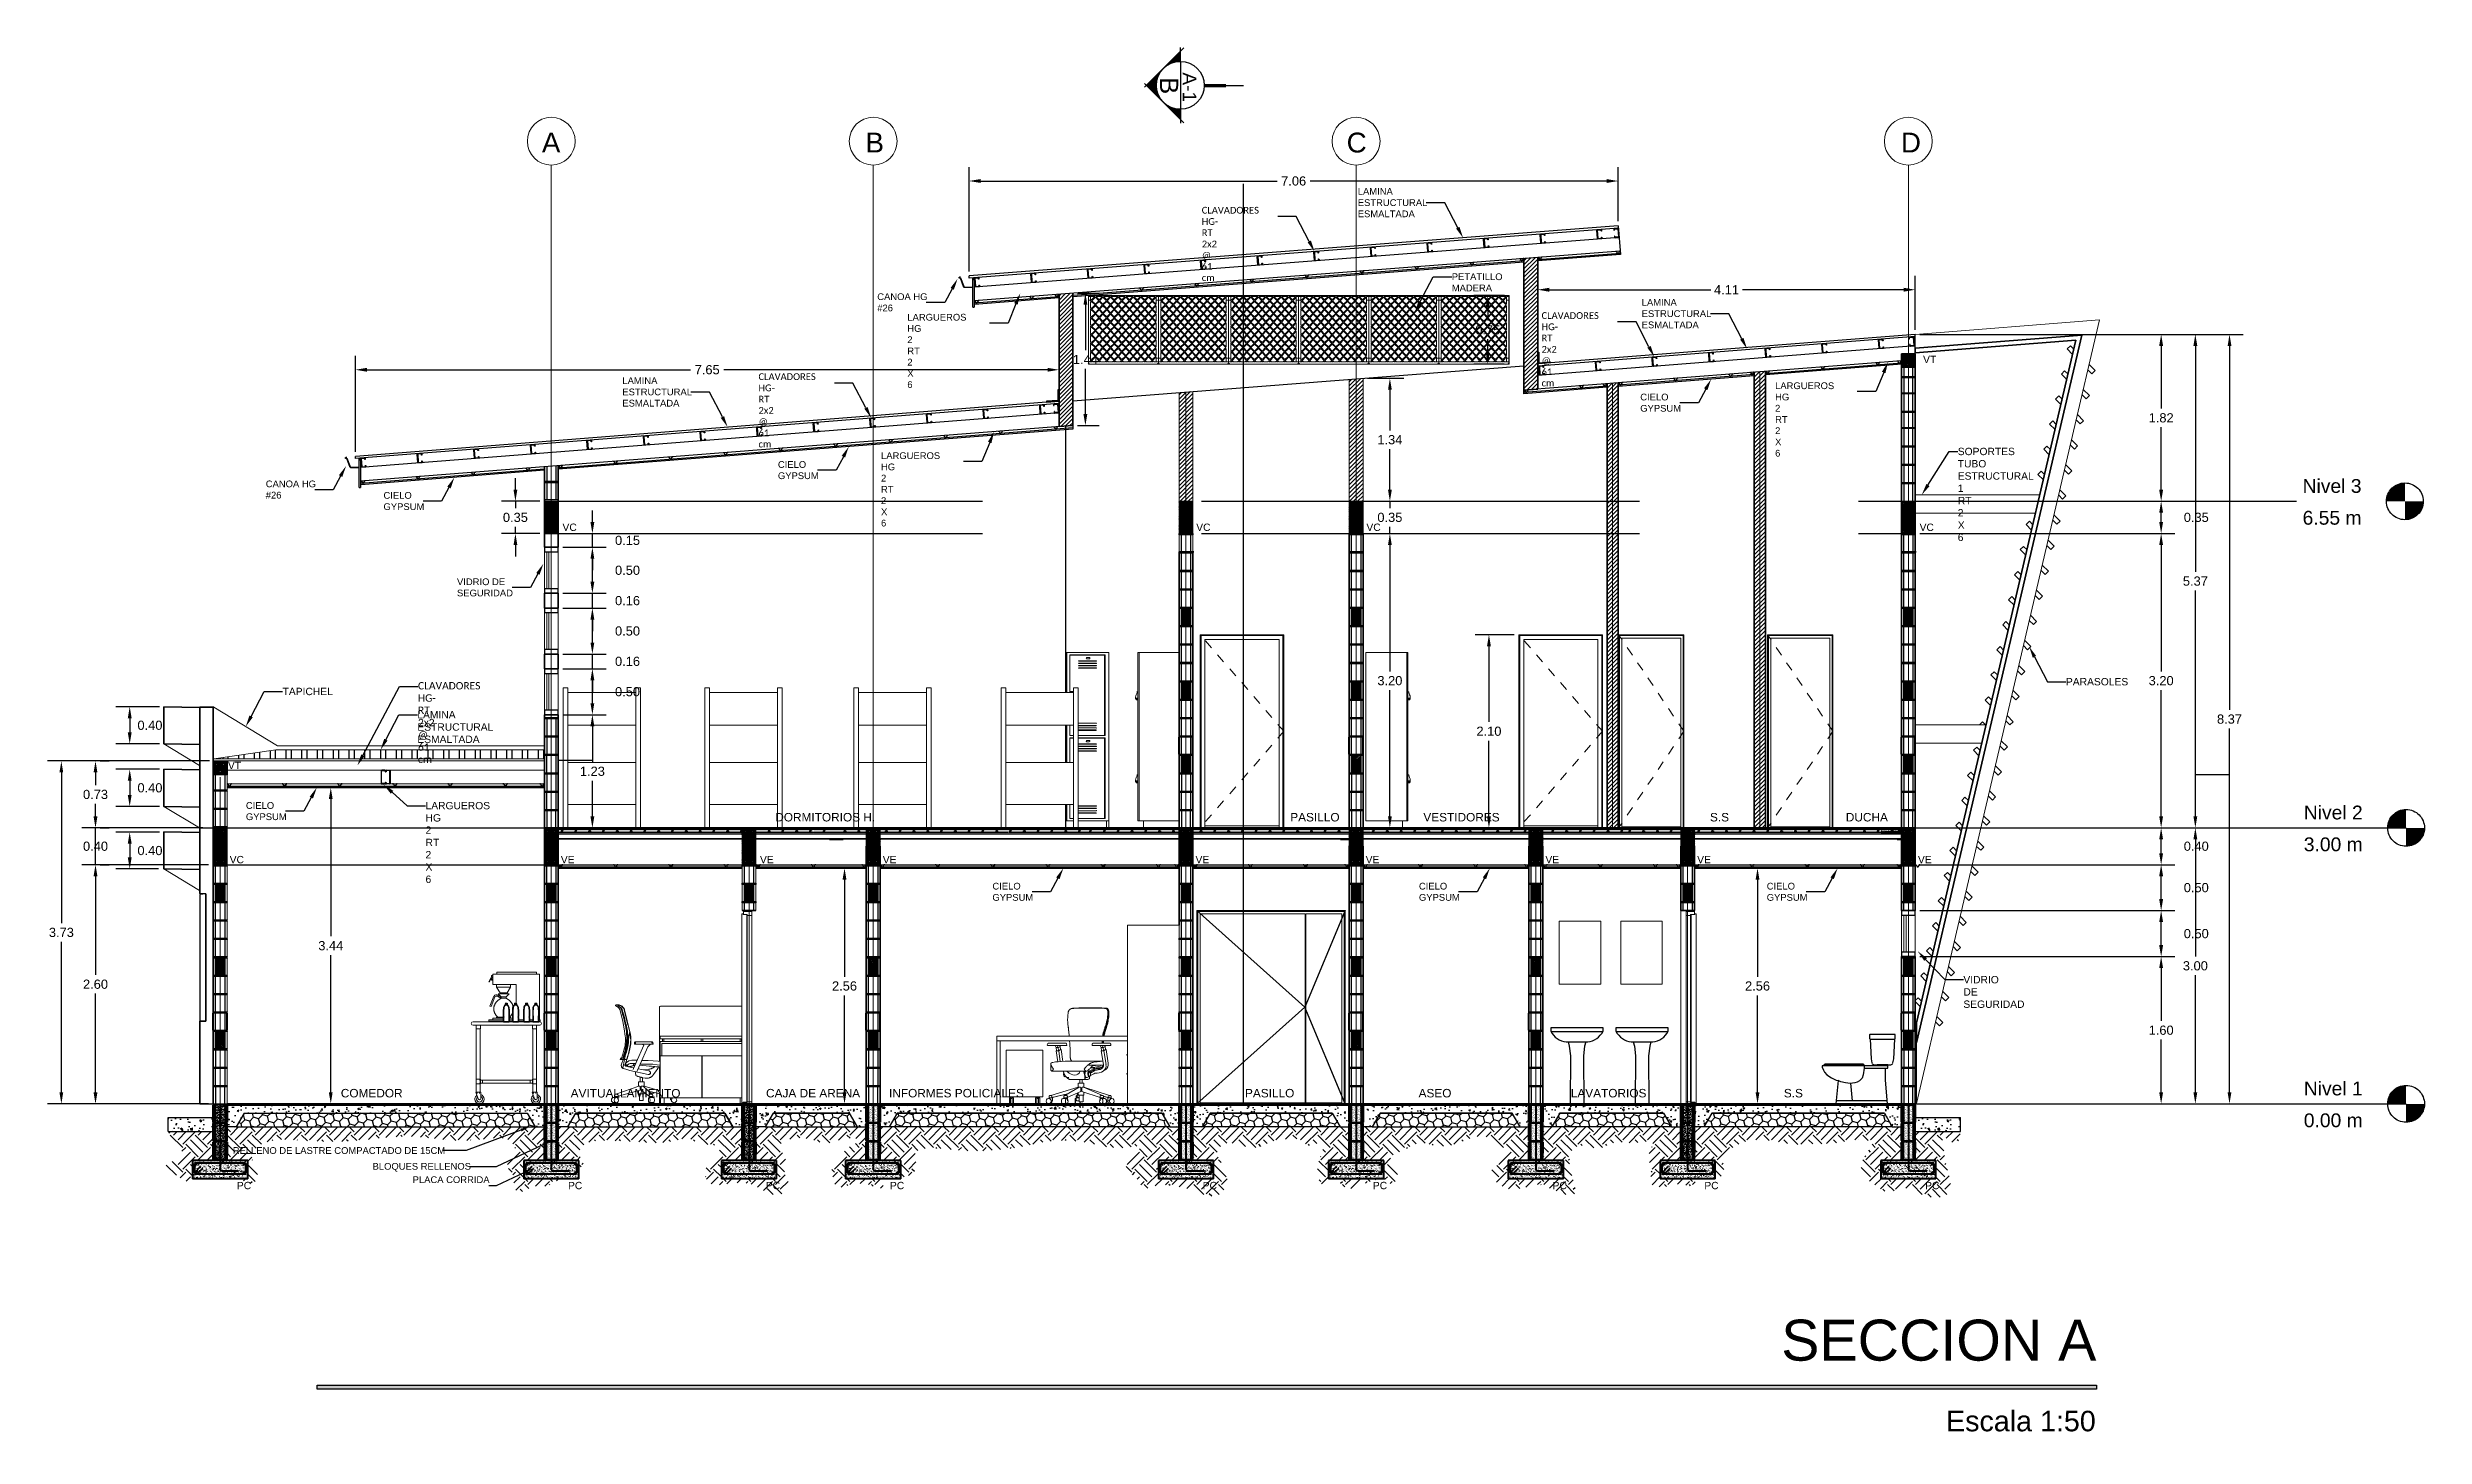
# Model space of a CAD drawing. Header units: inches. Extents: x -6 to 158, y 10 to 161.
# Drawn here: x 14.29 to 40.13, y 28.65 to 43.75 of the extents above; entities that cross this region are included whole.
import ezdxf
from ezdxf import colors
from ezdxf.entities.mleader import LeaderData, LeaderLine
from ezdxf.math import Vec2, Vec3

# ---------------------------------------------------------------- set-up
doc = ezdxf.new("R2010")
doc.units = ezdxf.units.IN
doc.header["$MEASUREMENT"] = 0
for name, pattern in [('Center', [40, 10, -5, 20, -5]), ('Dash', [6, 3, -3]), ('DASHED2', [9.525, 6.35, -3.175]), ('Grid Line', [22.225, 12.7, -3.175, 3.175, -3.175])]:
    doc.linetypes.add(name, pattern=pattern)
for name, color, linetype in [('10 HATCH 2', 9, 'Continuous'), ('2', 2, 'Continuous'), ('2 Ejes 2', 2, 'Continuous'), ('3', 3, 'Continuous'), ('4', 4, 'Continuous'), ('4 Paredes', 5, 'Continuous'), ('5', 5, 'Continuous'), ('5 Muebles', 1, 'Continuous'), ('6', 6, 'Continuous'), ('8', 4, 'Continuous'), ('A-WALL-PATT', 9, 'Continuous'), ('Bloques', 9, 'Continuous'), ('Clavadores', 2, 'Continuous'), ('Dim', 2, 'Continuous'), ('Emplantillado', 2, 'Continuous'), ('Hatch', 1, 'Continuous'), ('L2', 2, 'Continuous'), ('LCorte', 5, 'Center'), ('Paredes', 5, 'Continuous'), ('Proy', 1, 'DASHED2'), ('Seccion', 3, 'Continuous'), ('TEXTO', 2, 'Continuous'), ('Texturas', 1, 'Continuous'), ('Viga', 4, 'Continuous')]:
    doc.layers.add(name, color=color, linetype=linetype)
for name, color, linetype, lineweight in [('A-COLS', 3, 'Continuous', 9), ('A-DETL', 90, 'Continuous', 9), ('A-DETL-THIN', 151, 'Continuous', 18), ('A-DOOR', 2, 'Continuous', 9), ('A-DOOR-FRAM', 2, 'Continuous', 18), ('A-FLOR', 5, 'Continuous', 9), ('A-GENM', 3, 'Continuous', 9), ('A-GLAZ-CURT', 2, 'Continuous', 9), ('A-GLAZ-CWMG', 2, 'Continuous', 9), ('A-WALL', 5, 'Continuous', 9), ('I-FURN', 2, 'Continuous', 9), ('I-FURN-PNLS', 2, 'Continuous', 9), ('Q-SPCQ', 1, 'Continuous', 9), ('S-GRID', 1, 'Continuous', 9), ('S-GRID-IDEN', 1, 'Continuous', 9)]:
    doc.layers.add(name, color=color, linetype=linetype, lineweight=lineweight)
doc.styles.add('Arial', font='arial.ttf', dxfattribs={"height": 250})
doc.styles.add('Arial_1', font='arial.ttf', dxfattribs={"height": 450})
doc.styles.add('style1', font='micross.ttf')
doc.dimstyles.new('1-50', dxfattribs={"dimscale": 0.05, "dimtxt": 2, "dimasz": 2.5, "dimexe": 3, "dimexo": 1, "dimgap": 1, "dimtad": 0, "dimtih": 1, "dimtoh": 1, "dimzin": 1, "dimdsep": 46, "dimtxsty": 'style1', "dimcen": 2.5, "dimclrd": 124, "dimclre": 124, "dimclrt": 1, "dimadec": 0, "dimazin": 0, "dimtfac": 1, "dimtmove": 2, "dimatfit": 3, "dimfxl": 1, "dimtolj": 1, "dimtzin": 0, "dimlwd": -1, "dimlwe": -1, "dimarcsym": 0})
pattern_1 = [(45, (-3149.96684, -1566.303653), (-0.0224506403, 0.0224506403), [])]
pattern_2 = [(50, (-3149.96684, -1566.30365), (0.182184669, -0.0159390855), [0.01905, -0.20955]), (355, (-3149.96684, -1566.30365), (-0.035243421, 0.191056845), [0.01524, -0.167640584]), (100.4514447, (-3149.95166, -1566.30498), (0.146941247, 0.175117752), [0.016190009, -0.178090245]), (46.1842, (-3149.96684, -1566.25285), (0.271079041, -0.042042328), [0.028575, -0.314325]), (96.635558, (-3149.94425, -1566.25636), (0.237404134, 0.247426125), [0.024285023, -0.267135608]), (351.184151, (-3149.96684, -1566.25285), (0.237404134, 0.247426125), [0.022859967, -0.251459732]), (21, (-3149.94144, -1566.26555), (0.151614391, -0.102265198), [0.01905, -0.20955]), (326, (-3149.94144, -1566.26555), (0.061802028, 0.184187966), [0.01524, -0.16764]), (71.451445, (-3149.9288, -1566.27407), (0.213416419, 0.081922769), [0.016190009, -0.178089938]), (37.5, (-3149.96684, -1566.30365), (0.0030886033, 0.0845550389), [0, -0.165608, 0, -0.17018, 0, -0.168275]), (7.5, (-3149.96684, -1566.30365), (0.0668196625, 0.1001805748), [0, -0.097028, 0, -0.161798, 0, -0.064135]), (327.5, (-3150.02348, -1566.30365), (0.1355905952, -0.005728744), [0, -0.0635, 0, -0.19812, 0, -0.26289]), (317.5, (-3150.04888, -1566.30365), (0.1481291814, 0.025426491), [0, -0.08255, 0, -0.131572, 0, -0.18669])]
pattern_3 = [(45, (15.411987, 28.686597), (-0.005702816, 0.005702816), [])]
pattern_4 = [(45, (-3149.96684, -1566.30365), (0, 0.269407684), [0.1905, -0.1905]), (45, (-3150.01735, -1566.25314), (0, 0.269407684), [0.1905, -0.1905]), (45, (-3150.06787, -1566.20262), (0, 0.269407684), [0.1905, -0.1905]), (135, (-3150.06787, -1566.16895), (-0.269407684, 0), [0.1905, -0.1905]), (135, (-3150.01735, -1566.11843), (-0.269407684, 0), [0.1905, -0.1905]), (135, (-3149.96684, -1566.06792), (-0.269407684, 0), [0.1905, -0.1905])]
pattern_5 = [(45, (-3149.96684, -1566.303653), (0.0256196443, 0.09561381336), [0.05715, -0.1143]), (165, (-3149.96684, -1566.303653), (-0.09561381346, -0.0256196439), [0.05715, -0.1143]), (105, (-3149.96684, -1566.303653), (-0.0699941692, 0.06999416946), [-0.1143, 0.05715])]
pattern_6 = [(45, (19.012244, 28.686597), (-0.005702816, 0.005702816), [])]
pattern_7 = [(45, (21.162244, 28.686597), (-0.005702816, 0.005702816), [])]
pattern_8 = [(45, (22.512244, 28.686597), (-0.005702816, 0.005702816), [])]
pattern_9 = [(45, (25.912244, 28.686597), (-0.005702816, 0.005702816), [])]
pattern_10 = [(45, (27.762244, 28.686597), (-0.005702816, 0.005702816), [])]
pattern_11 = [(45, (29.716504, 28.686597), (-0.005702816, 0.005702816), [])]
pattern_12 = [(45, (31.366504, 28.686597), (-0.005702816, 0.005702816), [])]
pattern_13 = [(45, (33.766504, 28.686597), (-0.005702816, 0.005702816), [])]
pattern_14 = [(45, (-3109.066727, -1566.303653), (-0.00808223051, 0.00808223051), [])]
pattern_15 = [(135, (0, 0), (-0.00224506403027, -0.00224506403027), [])]
pattern_16 = [(37.5, (21.53699, 27.236105), (-0.000406733, 0.012431279), [0.000335, -0.009471, 0.000335, -0.010632, -0.010484]), (37.5, (21.53699, 27.236105), (-0.000406733, 0.012431279), [-0.020774, 0.000335, -0.010149]), (7.5, (21.53699, 27.236105), (0.011418176, 0.018207136), [0.000335, -0.004955, 0.000335, -0.008503, -0.003387]), (7.5, (21.53699, 27.236105), (0.011418176, 0.018207136), [-0.014129, 0.000335, -0.003052]), (327.5, (21.529055, 27.236105), (0.020091206, 3.676e-05), [0.000335, -0.002891, 0.000335, -0.011278, -0.015161]), (327.5, (21.529055, 27.236105), (0.020091206, 3.676e-05), [-0.014839, 0.000335, -0.014826]), (317.5, (21.529055, 27.236105), (0.019394415, 0.00566181), [0.000335, -0.001278, 0.000335, -0.007278, -0.00871]), (317.5, (21.529055, 27.236105), (0.019394415, 0.00566181), [-0.009226, 0.000335, -0.008374])]
pattern_17 = [(37.5, (-9.523826, 26.347021), (-0.000406733, 0.0124312788), [0.000335, -0.009471, 0.000335, -0.010632, -0.010484]), (37.5, (-9.523826, 26.347021), (-0.000406733, 0.0124312788), [-0.020774, 0.000335, -0.010149]), (7.5, (-9.523826, 26.34702), (0.011418176, 0.0182071356), [0.000335, -0.004955, 0.000335, -0.008503, -0.003387]), (7.5, (-9.523826, 26.34702), (0.011418176, 0.0182071356), [-0.014129, 0.000335, -0.003052]), (327.5, (-9.531761, 26.347021), (0.0200912058, 3.676e-05), [0.000335, -0.002891, 0.000335, -0.011278, -0.015161]), (327.5, (-9.531761, 26.347021), (0.0200912058, 3.676e-05), [-0.014839, 0.000335, -0.014826]), (317.5, (-9.531761, 26.34702), (0.019394415, 0.005661809), [0.000335, -0.001278, 0.000335, -0.007278, -0.00871]), (317.5, (-9.531761, 26.34702), (0.019394415, 0.005661809), [-0.009226, 0.000335, -0.008374])]
pattern_18 = [(37.5, (33.144167, 27.236105), (-0.000406733, 0.012431279), [0.000335, -0.009471, 0.000335, -0.010632, -0.010484]), (37.5, (33.144167, 27.236105), (-0.000406733, 0.012431279), [-0.020774, 0.000335, -0.010149]), (7.5, (33.144167, 27.236105), (0.011418176, 0.018207136), [0.000335, -0.004955, 0.000335, -0.008503, -0.003387]), (7.5, (33.144167, 27.236105), (0.011418176, 0.018207136), [-0.014129, 0.000335, -0.003052]), (327.5, (33.136232, 27.236105), (0.020091206, 3.676e-05), [0.000335, -0.002891, 0.000335, -0.011278, -0.015161]), (327.5, (33.136232, 27.236105), (0.020091206, 3.676e-05), [-0.014839, 0.000335, -0.014826]), (317.5, (33.136232, 27.236105), (0.019394415, 0.00566181), [0.000335, -0.001278, 0.000335, -0.007278, -0.00871]), (317.5, (33.136232, 27.236105), (0.019394415, 0.00566181), [-0.009226, 0.000335, -0.008374])]
pattern_19 = [(135, (0.154969, 0), (-0.00224506403027, -0.00224506403027), [])]

msp = doc.modelspace()

# ---------------------------------------------------------------- texts
at = {"layer": '2 Ejes 2', "color": 253, "char_height": 0.216, "width": 0.20395, "attachment_point": 1, "style": 'Arial_1'}
for s, insert in [('A', (19.667, 42.821)), ('B', (23.185, 42.821)), ('C', (28.416, 42.821)), ('D', (34.442, 42.821))]:
    msp.add_mtext(s, dxfattribs=dict(at, insert=insert))
at = {"layer": '4 Paredes', "attachment_point": 3, "line_spacing_factor": 0.941778, "style": 'Arial', "bg_fill": 3, "box_fill_scale": 1.25, "bg_fill_color": 256, "bg_fill_true_color": 13158600, "bg_fill_transparency": 0}
for s, insert, char_height, width in [('SECCION A', (36.567, 29.917), 0.4459, 19.34376), ('Escala 1:50', (36.56, 28.926), 0.22294, 4.36475)]:
    msp.add_mtext(s, dxfattribs=dict(at, insert=insert, char_height=char_height, width=width))
at = {"layer": 'Proy', "ltscale": 0.75, "char_height": 0.15, "attachment_point": 1, "style": 'Arial'}
for s, insert, width in [('Nivel 3', (38.809, 39.055), 0.92194), ('6.55 m', (38.809, 38.709), 0.88186), ('Nivel 2', (38.822, 35.505), 2.57053), ('3.00 m', (38.822, 35.159), 0.88186), ('Nivel 1', (38.822, 32.505), 0.92194), ('0.00 m', (38.822, 32.159), 0.88186)]:
    msp.add_mtext(s, dxfattribs=dict(at, insert=insert, width=width))
at = {"layer": 'Seccion', "linetype": 'Continuous', "style": 'style1'}
for tag, p, height in [('A-1', (26.634, 43.476), 0.148), ('B', (26.387, 43.423), 0.198)]:
    msp.add_attdef(tag, p, '1', height=height, rotation=270, dxfattribs=at)
at = {"layer": 'TEXTO', "style": 'style1'}
for s, height, p in [('VT', 0.08, (34.683, 40.315)), ('VT', 0.08, (16.254, 35.902)), ('DORMITORIOS H.', 0.09211, (22.204, 35.333)), ('PASILLO', 0.0921, (27.803, 35.333)), ('VESTIDORES', 0.0921, (29.25, 35.333)), ('S.S', 0.0921, (32.366, 35.333)), ('DUCHA', 0.0921, (33.843, 35.333)), ('COMEDOR', 0.0921, (17.481, 32.333)), ('AVITUALLAMIENTO ', 0.09211, (19.98, 32.332)), ('CAJA DE ARENA', 0.09211, (22.104, 32.333)), ('INFORMES POLICIALES', 0.09211, (23.441, 32.333)), ('PASILLO', 0.0921, (27.311, 32.333)), ('ASEO', 0.0921, (29.198, 32.333)), ('LAVATORIOS', 0.0921, (30.853, 32.333)), ('S.S', 0.0921, (33.169, 32.333))]:
    msp.add_text(s, height=height, dxfattribs=at).set_placement(p)
at = {"layer": 'TEXTO', "char_height": 0.08, "attachment_point": 1, "style": 'style1'}
for s, insert in [('VC', (19.891, 38.571)), ('VC', (26.781, 38.571)), ('VC', (28.631, 38.571)), ('VC', (34.645, 38.571)), ('VC', (16.273, 34.958)), ('VE', (19.873, 34.958)), ('VE', (22.038, 34.958)), ('VE', (23.373, 34.958)), ('VE', (26.773, 34.958)), ('VE', (28.623, 34.958)), ('VE', (30.577, 34.958)), ('VE', (32.227, 34.958)), ('VE', (34.627, 34.958)), ('PC', (16.351, 31.415)), ('PC', (19.951, 31.415)), ('PC', (22.101, 31.415)), ('PC', (23.451, 31.415)), ('PC', (26.851, 31.415)), ('PC', (28.701, 31.415)), ('PC', (30.655, 31.415)), ('PC', (32.305, 31.415)), ('PC', (34.705, 31.415))]:
    msp.add_mtext(s, dxfattribs=dict(at, insert=insert))

# ---------------------------------------------------------------- blocks, each defined once
blk = doc.blocks.new('*D582')
at = {"layer": 'Defpoints', "color": 0, "transparency": 16777216}
for p in [(25.289, 40.243), (25.289, 39.687), (17.639, 39.302)]:
    blk.add_point(p, dxfattribs=at)
at = {"layer": 'Dim', "color": 124, "transparency": 16777216}
for p, q in [((17.639, 39.352), (17.639, 40.393)), ((25.289, 39.737), (25.289, 40.393)), ((17.764, 40.243), (21.284, 40.243)), ((25.164, 40.243), (21.644, 40.243))]:
    blk.add_line(p, q, dxfattribs=at)
for points in [[(17.764, 40.264), (17.764, 40.222), (17.639, 40.243)], [(25.164, 40.264), (25.164, 40.222), (25.289, 40.243)]]:
    blk.add_solid(points, dxfattribs=at)
at = {"layer": 'Dim', "color": 1, "transparency": 16777216, "insert": (21.464, 40.243), "char_height": 0.1, "attachment_point": 5, "style": 'style1'}
blk.add_mtext('\\A1;7.65', dxfattribs=at)
blk = doc.blocks.new('*D583')
at = {"layer": 'Defpoints', "color": 0, "transparency": 16777216}
for p in [(34.598, 41.113), (34.598, 40.628), (30.493, 40.307)]:
    blk.add_point(p, dxfattribs=at)
at = {"layer": 'Dim', "color": 124, "transparency": 16777216}
for p, q in [((30.493, 40.357), (30.493, 41.263)), ((30.618, 41.113), (32.374, 41.113)), ((34.473, 41.113), (32.718, 41.113)), ((34.598, 40.678), (34.598, 41.263))]:
    blk.add_line(p, q, dxfattribs=at)
for points in [[(30.618, 41.134), (30.618, 41.092), (30.493, 41.113)], [(34.473, 41.134), (34.473, 41.092), (34.598, 41.113)]]:
    blk.add_solid(points, dxfattribs=at)
at = {"layer": 'Dim', "color": 1, "transparency": 16777216, "insert": (32.546, 41.113), "char_height": 0.1, "attachment_point": 5, "style": 'style1'}
blk.add_mtext('\\A1;4.11', dxfattribs=at)
blk = doc.blocks.new('Doors_Door-sets_JELD-WEN_Interior_HP_FS12_FCore_Single_1_0 - 1090 x 2090 mm - M11 x M21-367401-Section 1')
at = {"layer": 'A-DOOR', "lineweight": 18}
for p, q in [((-12397, 2100), (-12489, 2100)), ((-12489, 2100), (-12489, 2090)), ((-12489, 2090), (-12397, 2090)), ((-12397, 2090), (-12397, 2100)), ((-12491, 2064), (-12506, 2064)), ((-12506, 2064), (-12506, 12)), ((-12491, 2058), (-12491, 2064)), ((-12452, 2058), (-12491, 2058)), ((-12452, 18), (-12452, 2058)), ((-12452, 318), (-12452, 318)), ((-12452, 318), (-12452, 18)), ((-12452, 18), (-12452, 318)), ((-12506, 12), (-12491, 12)), ((-12491, 12), (-12491, 18)), ((-12491, 18), (-12452, 18)), ((-12448, 15), (-12489, 15)), ((-12489, 15), (-12489, 0)), ((-12489, 0), (-12397, 0)), ((-12452, 18), (-12452, 18)), ((-12397, 22), (-12448, 22)), ((-12448, 22), (-12448, 15)), ((-12397, 0), (-12397, 22))]:
    blk.add_line(p, q, dxfattribs=at)
at = {"layer": 'A-DOOR-FRAM', "lineweight": 18}
for p, q in [((-12489, 2090), (-12489, 2060)), ((-12397, 2090), (-12489, 2090)), ((-12397, 2048), (-12397, 2090)), ((-12489, 2060), (-12448, 2060)), ((-12448, 2060), (-12448, 2048)), ((-12448, 2048), (-12397, 2048))]:
    blk.add_line(p, q, dxfattribs=at)
at = {"layer": 'A-DOOR-FRAM'}
for p, q in [((-12489, 2058), (-12489, 2060)), ((-12448, 22), (-12448, 2048)), ((-12397, 22), (-12397, 2048)), ((-12489, 15), (-12489, 18))]:
    blk.add_line(p, q, dxfattribs=at)
blk = doc.blocks.new('Doors_Door-sets_JELD-WEN_Interior_HP_FS12_FCore_Single_1_0 - 690 x 2090 mm - M7 x M21-367987-Section 1')
at = {"layer": 'A-DOOR', "lineweight": 18}
for p, q in [((-2242, 2100), (-2242, 2090)), ((-2150, 2100), (-2242, 2100)), ((-2242, 2090), (-2150, 2090)), ((-2150, 2090), (-2150, 2100)), ((-2187, 2058), (-2187, 18)), ((-2148, 2058), (-2187, 2058)), ((-2133, 2064), (-2148, 2064)), ((-2148, 2064), (-2148, 2058)), ((-2133, 12), (-2133, 2064)), ((-2187, 318), (-2188, 318)), ((-2188, 318), (-2188, 18)), ((-2187, 18), (-2187, 318)), ((-2192, 22), (-2242, 22)), ((-2242, 22), (-2242, 0)), ((-2242, 0), (-2150, 0)), ((-2192, 15), (-2192, 22)), ((-2150, 15), (-2192, 15)), ((-2188, 18), (-2187, 18)), ((-2187, 18), (-2148, 18)), ((-2150, 0), (-2150, 15)), ((-2148, 18), (-2148, 12)), ((-2148, 12), (-2133, 12))]:
    blk.add_line(p, q, dxfattribs=at)
at = {"layer": 'A-DOOR-FRAM', "lineweight": 18}
for p, q in [((-2150, 2090), (-2242, 2090)), ((-2242, 2090), (-2242, 2048)), ((-2150, 2060), (-2150, 2090)), ((-2242, 2048), (-2192, 2048)), ((-2192, 2048), (-2192, 2060)), ((-2192, 2060), (-2150, 2060))]:
    blk.add_line(p, q, dxfattribs=at)
at = {"layer": 'A-DOOR-FRAM'}
for p, q in [((-2242, 22), (-2242, 2048)), ((-2192, 2048), (-2192, 22)), ((-2150, 2060), (-2150, 2058)), ((-2150, 18), (-2150, 15))]:
    blk.add_line(p, q, dxfattribs=at)
blk = doc.blocks.new('Haworth_Compose-Storage-Lateral - 1_5 High 30_x18_ Full Lateral-369745-Section 1')
at = {"layer": 'I-FURN'}
for p, q in [((-8320, 529), (-8320, 535)), ((-8313, 535), (-8320, 535)), ((-8313, 529), (-8320, 529)), ((-8320, 322), (-8320, 329)), ((-8313, 329), (-8320, 329)), ((-8313, 322), (-8320, 322))]:
    blk.add_line(p, q, dxfattribs=at)
blk = doc.blocks.new('Haworth_Compsose-Pedestal - 24_ Depth_ Linear Pull-369741-Section 1')
at = {"layer": 'I-FURN-PNLS', "color": 251}
for p, q in [((-9634, 584), (-9234, 584)), ((-9634, 584), (-9634, 76)), ((-9234, 76), (-9234, 584)), ((-9234, 76), (-9634, 76)), ((-9585, 67), (-9599, 67)), ((-9599, 33), (-9599, 67)), ((-9599, 0), (-9599, 33)), ((-9585, 67), (-9585, 33)), ((-9569, 63), (-9585, 63)), ((-9585, 33), (-9585, 0)), ((-9585, 3), (-9569, 3)), ((-9583, 76), (-9583, 63)), ((-9583, 76), (-9583, 61)), ((-9570, 63), (-9570, 76)), ((-9570, 61), (-9570, 76)), ((-9555, 67), (-9569, 67)), ((-9569, 33), (-9569, 67)), ((-9569, 0), (-9569, 33)), ((-9555, 67), (-9555, 33)), ((-9555, 33), (-9555, 0)), ((-9299, 67), (-9313, 67)), ((-9313, 33), (-9313, 67)), ((-9313, 0), (-9313, 33)), ((-9299, 67), (-9299, 33)), ((-9283, 63), (-9299, 63)), ((-9299, 33), (-9299, 0)), ((-9299, 3), (-9283, 3)), ((-9297, 76), (-9297, 63)), ((-9297, 76), (-9297, 61)), ((-9285, 63), (-9285, 76)), ((-9285, 61), (-9285, 76)), ((-9269, 67), (-9283, 67)), ((-9283, 33), (-9283, 67)), ((-9283, 0), (-9283, 33)), ((-9269, 67), (-9269, 33)), ((-9269, 33), (-9269, 0)), ((-9599, 0), (-9585, 0)), ((-9569, 0), (-9555, 0)), ((-9313, 0), (-9299, 0)), ((-9283, 0), (-9269, 0))]:
    blk.add_line(p, q, dxfattribs=at)
for points, knots in [([(-9583, 61), (-9583, 61), (-9583, 60), (-9583, 60), (-9583, 60), (-9583, 60)], [0, 0, 0, 0, 0.0555556, 0.0833333, 0.1111111, 0.1111111, 0.1111111, 0.1111111]), ([(-9582, 59), (-9582, 59), (-9582, 59), (-9581, 58), (-9581, 58), (-9581, 58), (-9580, 58), (-9580, 58), (-9580, 58), (-9580, 57), (-9579, 57), (-9579, 57), (-9578, 57), (-9577, 57), (-9577, 57), (-9576, 57), (-9576, 57), (-9575, 57), (-9574, 57), (-9574, 58), (-9574, 58), (-9573, 58), (-9573, 58), (-9573, 58), (-9572, 58), (-9572, 59), (-9572, 59), (-9572, 59)], [0.2222222, 0.2222222, 0.2222222, 0.2222222, 0.2361111, 0.25, 0.2777778, 0.3055556, 0.3194444, 0.3333333, 0.3472222, 0.3611111, 0.3888889, 0.4166667, 0.4444444, 0.4722222, 0.5, 0.5277778, 0.5555556, 0.5833333, 0.6111111, 0.6388889, 0.6666667, 0.6805556, 0.6944444, 0.7222222, 0.75, 0.7638889, 0.7777778, 0.7777778, 0.7777778, 0.7777778]), ([(-9297, 61), (-9297, 61), (-9297, 60), (-9297, 60), (-9297, 60), (-9297, 60)], [0, 0, 0, 0, 0.0555556, 0.0833333, 0.1111111, 0.1111111, 0.1111111, 0.1111111]), ([(-9296, 59), (-9296, 59), (-9296, 59), (-9296, 58), (-9295, 58), (-9295, 58), (-9295, 58), (-9294, 58), (-9294, 58), (-9294, 57), (-9293, 57), (-9293, 57), (-9292, 57), (-9292, 57), (-9291, 57), (-9290, 57), (-9290, 57), (-9289, 57), (-9289, 57), (-9288, 58), (-9288, 58), (-9287, 58), (-9287, 58), (-9287, 58), (-9287, 58), (-9286, 59), (-9286, 59), (-9286, 59)], [0.2222222, 0.2222222, 0.2222222, 0.2222222, 0.2361111, 0.25, 0.2777778, 0.3055556, 0.3194444, 0.3333333, 0.3472222, 0.3611111, 0.3888889, 0.4166667, 0.4444444, 0.4722222, 0.5, 0.5277778, 0.5555556, 0.5833333, 0.6111111, 0.6388889, 0.6666667, 0.6805556, 0.6944444, 0.7222222, 0.75, 0.7638889, 0.7777778, 0.7777778, 0.7777778, 0.7777778])]:
    blk.add_open_spline(points, degree=3, knots=knots, dxfattribs=at)
for points in [[(-9571, 60), (-9571, 60), (-9571, 60), (-9570, 61), (-9570, 61)], [(-9285, 60), (-9285, 60), (-9285, 60), (-9285, 61), (-9285, 61)]]:
    blk.add_open_spline(points, degree=3, dxfattribs=at)
blk = doc.blocks.new('Haworth_Patterns-Workwall-Architectural - 96_ W x 76_ H x 22_ D-369735-Section 1')
at = {"layer": 'I-FURN-PNLS', "color": 251}
for p, q in [((-8313, 1943), (-7754, 1943)), ((-8313, 0), (-8313, 1943)), ((-7754, 1943), (-7754, 0)), ((-7754, 0), (-8313, 0))]:
    blk.add_line(p, q, dxfattribs=at)
blk = doc.blocks.new('Haworth_Worksurface_Compose-Convergent_Rectangular - 30_ x 60_-369739-Section 1')
at = {"layer": 'I-FURN-PNLS', "color": 251}
for p, q in [((-9736, 737), (-8313, 737)), ((-9736, 686), (-9736, 737)), ((-9736, 686), (-9697, 686)), ((-9736, 0), (-9736, 686)), ((-8313, 686), (-9736, 686)), ((-9697, 0), (-9697, 686)), ((-9697, 0), (-9736, 0))]:
    blk.add_line(p, q, dxfattribs=at)
blk = doc.blocks.new('Haworth_Chair_Zody-Task1 - Height Adjustable Arms-369731-Section 1')
at = {"layer": 'I-FURN', "color": 251}
for p, q in [((-8710, 1041), (-8718, 1041)), ((-8706, 1043), (-8710, 1043)), ((-9183, 649), (-9186, 641)), ((-9102, 635), (-9108, 635)), ((-9091, 612), (-9101, 635)), ((-8993, 660), (-9099, 660)), ((-9079, 635), (-9092, 635)), ((-9091, 612), (-9086, 576)), ((-9069, 612), (-9091, 612)), ((-9086, 577), (-9090, 575)), ((-9062, 575), (-9090, 575)), ((-9090, 575), (-9073, 457)), ((-9088, 635), (-8981, 635)), ((-9086, 576), (-9064, 576)), ((-9070, 635), (-9079, 635)), ((-9079, 635), (-9069, 612)), ((-9069, 612), (-9047, 625)), ((-9064, 576), (-9069, 612)), ((-9042, 589), (-9064, 576)), ((-9062, 575), (-9037, 590)), ((-9046, 458), (-9062, 575)), ((-9043, 635), (-9052, 635)), ((-9047, 625), (-9043, 635)), ((-9047, 625), (-9042, 589)), ((-9042, 590), (-9037, 590)), ((-9037, 590), (-9019, 460)), ((-8992, 635), (-8999, 635)), ((-8974, 641), (-8976, 649)), ((-8697, 649), (-8700, 641)), ((-8668, 635), (-8688, 635)), ((-8681, 660), (-8668, 660)), ((-8611, 635), (-8641, 635)), ((-8620, 660), (-8608, 660)), ((-8601, 612), (-8611, 635)), ((-8610, 635), (-8611, 635)), ((-8589, 635), (-8604, 635)), ((-8579, 612), (-8601, 612)), ((-8601, 612), (-8596, 576)), ((-8596, 577), (-8600, 575)), ((-8572, 575), (-8600, 575)), ((-8600, 575), (-8576, 428)), ((-8596, 576), (-8574, 576)), ((-8578, 635), (-8589, 635)), ((-8589, 635), (-8579, 612)), ((-8557, 625), (-8579, 612)), ((-8574, 576), (-8579, 612)), ((-8574, 576), (-8552, 589)), ((-8572, 575), (-8547, 590)), ((-8548, 428), (-8572, 575)), ((-8553, 635), (-8569, 635)), ((-8557, 625), (-8553, 635)), ((-8557, 625), (-8552, 589)), ((-8552, 635), (-8553, 635)), ((-8552, 590), (-8547, 590)), ((-8547, 590), (-8524, 443)), ((-8508, 635), (-8516, 635)), ((-8495, 641), (-8497, 649)), ((-9148, 434), (-9148, 381)), ((-9139, 356), (-8759, 356)), ((-9006, 339), (-9007, 336)), ((-9007, 309), (-9006, 306)), ((-8997, 296), (-8972, 286)), ((-8582, 464), (-8984, 464)), ((-8965, 285), (-8954, 285)), ((-8944, 266), (-8935, 266)), ((-8939, 266), (-8754, 266)), ((-8832, 266), (-8832, 225)), ((-8806, 225), (-8806, 266)), ((-8779, 347), (-8779, 356)), ((-8779, 307), (-8779, 338)), ((-8779, 289), (-8779, 299)), ((-8773, 285), (-8762, 285)), ((-8755, 286), (-8729, 296)), ((-8729, 350), (-8752, 358)), ((-8749, 360), (-8734, 358)), ((-8734, 419), (-8633, 419)), ((-8727, 277), (-8727, 298)), ((-8721, 306), (-8716, 308)), ((-8721, 306), (-8720, 307)), ((-8720, 336), (-8720, 337)), ((-8716, 334), (-8719, 334)), ((-8718, 390), (-8669, 390)), ((-8716, 308), (-8716, 334)), ((-8656, 419), (-8677, 419)), ((-8664, 374), (-8657, 379)), ((-8615, 390), (-8615, 393)), ((-8577, 357), (-8552, 372)), ((-9161, 57), (-9172, 57)), ((-9167, 79), (-9167, 67)), ((-9167, 67), (-9167, 57)), ((-9129, 67), (-9167, 67)), ((-9167, 67), (-9129, 67)), ((-8849, 180), (-9149, 92)), ((-9142, 32), (-9129, 32)), ((-8965, 109), (-9137, 69)), ((-9137, 79), (-9137, 69)), ((-9130, 70), (-9131, 69)), ((-9130, 70), (-9131, 69)), ((-8968, 107), (-9129, 70)), ((-9129, 67), (-9129, 70)), ((-9129, 70), (-9129, 70)), ((-9129, 32), (-9129, 67)), ((-9129, 67), (-9129, 67)), ((-9129, 67), (-9129, 67)), ((-9129, 32), (-9129, 32)), ((-8975, 57), (-9019, 57)), ((-9006, 79), (-9006, 67)), ((-9006, 67), (-9006, 56)), ((-8997, 67), (-9006, 67)), ((-9006, 67), (-8997, 67)), ((-8969, 67), (-8997, 67)), ((-8997, 67), (-8969, 67)), ((-8841, 180), (-8994, 92)), ((-8990, 92), (-8993, 92)), ((-8987, 92), (-8989, 92)), ((-8982, 92), (-8985, 92)), ((-8821, 135), (-8969, 69)), ((-8969, 69), (-8969, 75)), ((-8968, 67), (-8968, 79)), ((-8968, 32), (-8968, 67)), ((-8869, 57), (-8881, 57)), ((-8873, 79), (-8873, 67)), ((-8873, 67), (-8873, 51)), ((-8852, 67), (-8873, 67)), ((-8873, 67), (-8852, 67)), ((-8870, 32), (-8852, 32)), ((-8854, 121), (-8866, 90)), ((-8848, 105), (-8865, 69)), ((-8865, 69), (-8865, 79)), ((-8839, 67), (-8852, 67)), ((-8852, 67), (-8839, 67)), ((-8852, 32), (-8838, 32)), ((-8849, 225), (-8849, 180)), ((-8849, 123), (-8849, 95)), ((-8848, 225), (-8834, 225)), ((-8848, 95), (-8834, 95)), ((-8839, 72), (-8840, 69)), ((-8839, 95), (-8839, 22)), ((-8839, 22), (-8829, 22)), ((-8834, 225), (-8789, 225)), ((-8834, 95), (-8789, 95)), ((-8829, 22), (-8799, 22)), ((-8821, 174), (-8821, 135)), ((-8810, 135), (-8810, 174)), ((-8810, 135), (-8613, 69)), ((-8798, 22), (-8798, 95)), ((-8588, 92), (-8793, 180)), ((-8789, 176), (-8789, 225)), ((-8509, 92), (-8789, 180)), ((-8789, 95), (-8789, 128)), ((-8613, 79), (-8613, 67)), ((-8613, 79), (-8613, 69)), ((-8613, 67), (-8613, 32)), ((-8581, 67), (-8613, 67)), ((-8613, 67), (-8581, 67)), ((-8609, 89), (-8607, 88)), ((-8606, 90), (-8604, 90)), ((-8562, 57), (-8600, 57)), ((-8594, 92), (-8598, 92)), ((-8589, 92), (-8592, 92)), ((-8575, 67), (-8581, 67)), ((-8581, 67), (-8575, 67)), ((-8578, 84), (-8519, 69)), ((-8577, 81), (-8530, 69)), ((-8575, 67), (-8575, 79)), ((-8575, 56), (-8575, 67)), ((-8530, 70), (-8530, 67)), ((-8530, 67), (-8530, 32)), ((-8530, 32), (-8529, 32)), ((-8493, 67), (-8529, 67)), ((-8529, 67), (-8529, 67)), ((-8529, 67), (-8492, 67)), ((-8529, 67), (-8529, 67)), ((-8529, 32), (-8513, 32)), ((-8519, 79), (-8519, 69)), ((-8484, 57), (-8504, 57)), ((-8492, 67), (-8492, 79)), ((-8492, 57), (-8492, 67))]:
    blk.add_line(p, q, dxfattribs=at)
at = {"layer": 'I-FURN', "color": 251, "flags": 128}
for points in [[(-8521, 1009), (-8524, 1020), (-8528, 1028), (-8533, 1035), (-8540, 1039), (-8548, 1041)], [(-8544, 1041), (-8536, 1039), (-8529, 1035), (-8524, 1028), (-8520, 1019), (-8517, 1009)], [(-9181, 635), (-9182, 635), (-9182, 635), (-9182, 635), (-9182, 635), (-9182, 635), (-9182, 635), (-9183, 635), (-9183, 635), (-9183, 635), (-9183, 635), (-9183, 635), (-9183, 636), (-9184, 636), (-9184, 636), (-9184, 636), (-9184, 636), (-9184, 636), (-9184, 636), (-9184, 636), (-9185, 636), (-9185, 636), (-9185, 637), (-9185, 637), (-9185, 637), (-9185, 637), (-9185, 637), (-9185, 637), (-9185, 638), (-9185, 638), (-9185, 638), (-9186, 638), (-9186, 638), (-9186, 638), (-9186, 639), (-9186, 639), (-9186, 639), (-9186, 639), (-9186, 639), (-9186, 639), (-9186, 640), (-9186, 640), (-9186, 640), (-9186, 640), (-9186, 640), (-9186, 640), (-9186, 641)], [(-9183, 649), (-9183, 649), (-9183, 650), (-9183, 650), (-9183, 651), (-9182, 652), (-9182, 652), (-9182, 653), (-9181, 653), (-9181, 654), (-9181, 654), (-9180, 655), (-9180, 655), (-9179, 656), (-9179, 656), (-9178, 657), (-9178, 657), (-9177, 657), (-9177, 658), (-9176, 658), (-9176, 658), (-9175, 659), (-9175, 659), (-9174, 659), (-9174, 659), (-9173, 660), (-9172, 660), (-9172, 660), (-9171, 660), (-9170, 660), (-9170, 660), (-9169, 660), (-9169, 660), (-9168, 660)], [(-9180, 635), (-9180, 635), (-9180, 635), (-9181, 635), (-9181, 635), (-9181, 635), (-9181, 635), (-9181, 635), (-9181, 635), (-9181, 635), (-9181, 635)], [(-9181, 635), (-9181, 635), (-9181, 635), (-9181, 635), (-9181, 635), (-9181, 635), (-9181, 635), (-9180, 635), (-9180, 635), (-9180, 635), (-9180, 635), (-9179, 635), (-9179, 635), (-9178, 635), (-9178, 635), (-9177, 635), (-9177, 635), (-9176, 635), (-9176, 635), (-9175, 635), (-9174, 635), (-9174, 635), (-9173, 635), (-9173, 635)], [(-9159, 635), (-9167, 635), (-9178, 635), (-9180, 635)], [(-9173, 635), (-9157, 635), (-9140, 635), (-9123, 635), (-9119, 635)], [(-9165, 660), (-9165, 660), (-9165, 660), (-9165, 660), (-9166, 660), (-9166, 660), (-9166, 660), (-9166, 660), (-9167, 660), (-9167, 660), (-9167, 660), (-9167, 660), (-9167, 660), (-9167, 660), (-9168, 660), (-9168, 660), (-9168, 660), (-9168, 660), (-9168, 660), (-9168, 660), (-9168, 660), (-9168, 660), (-9168, 660)], [(-9168, 660), (-9168, 660), (-9168, 660), (-9168, 660), (-9168, 660), (-9168, 660), (-9168, 660), (-9168, 660), (-9168, 660), (-9168, 660), (-9167, 660)], [(-9167, 660), (-9157, 660), (-9155, 660)], [(-9112, 660), (-9129, 660), (-9145, 660), (-9161, 660), (-9165, 660)], [(-9114, 635), (-9128, 635), (-9142, 635), (-9147, 635)], [(-9119, 635), (-9118, 635), (-9118, 635), (-9117, 635), (-9116, 635), (-9115, 635), (-9114, 635), (-9113, 635), (-9113, 635), (-9112, 635), (-9111, 635), (-9110, 635), (-9109, 635), (-9108, 635), (-9107, 635), (-9106, 635), (-9105, 635), (-9104, 635), (-9103, 635), (-9103, 635), (-9102, 635), (-9101, 635), (-9100, 635), (-9099, 635), (-9098, 635), (-9097, 635), (-9097, 635), (-9096, 635), (-9095, 635), (-9094, 635), (-9094, 635), (-9093, 635), (-9092, 635), (-9091, 635), (-9091, 635), (-9090, 635), (-9090, 635), (-9089, 635), (-9089, 635), (-9088, 635), (-9088, 635)], [(-9099, 660), (-9099, 660), (-9100, 660), (-9100, 660), (-9100, 660), (-9100, 660), (-9101, 660), (-9101, 660), (-9101, 660), (-9101, 660), (-9102, 660), (-9102, 660), (-9102, 660), (-9103, 660), (-9103, 660), (-9103, 660), (-9104, 660), (-9104, 660), (-9104, 660), (-9105, 660), (-9105, 660), (-9106, 660), (-9106, 660), (-9106, 660), (-9107, 660), (-9107, 660), (-9107, 660), (-9108, 660), (-9108, 660), (-9109, 660), (-9109, 660), (-9109, 660), (-9110, 660), (-9110, 660), (-9110, 660), (-9111, 660), (-9111, 660), (-9112, 660), (-9112, 660), (-9112, 660), (-9112, 660)], [(-9112, 660), (-9104, 660), (-9099, 660)], [(-9017, 635), (-9026, 635), (-9043, 635)], [(-8997, 660), (-8997, 660), (-8996, 660), (-8996, 660), (-8996, 660), (-8995, 660), (-8995, 660), (-8995, 660), (-8995, 660), (-8994, 660), (-8994, 660), (-8994, 660), (-8994, 660), (-8993, 660), (-8993, 660), (-8993, 660), (-8993, 660), (-8992, 660), (-8992, 660), (-8992, 660), (-8992, 660), (-8992, 660), (-8992, 660), (-8992, 660), (-8992, 660), (-8991, 660), (-8991, 660), (-8991, 660), (-8991, 660), (-8991, 660)], [(-8991, 660), (-8991, 660), (-8991, 660), (-8991, 660), (-8991, 660), (-8992, 660), (-8992, 660), (-8992, 660), (-8992, 660), (-8992, 660), (-8992, 660), (-8992, 660), (-8992, 660), (-8993, 660)], [(-8990, 635), (-8991, 635), (-8992, 635), (-8992, 635)], [(-8991, 660), (-8991, 660), (-8990, 660), (-8989, 660), (-8989, 660), (-8988, 660), (-8988, 660), (-8987, 660), (-8986, 660), (-8986, 659), (-8985, 659), (-8985, 659), (-8984, 659), (-8983, 658), (-8983, 658), (-8982, 658), (-8982, 657), (-8981, 657), (-8981, 656), (-8980, 656), (-8980, 656), (-8979, 655), (-8979, 655), (-8979, 654), (-8978, 654), (-8978, 653), (-8978, 653), (-8977, 652), (-8977, 651), (-8977, 651), (-8977, 650), (-8976, 650), (-8976, 649), (-8976, 649)], [(-8981, 635), (-8981, 635), (-8980, 635), (-8980, 635), (-8980, 635), (-8979, 635), (-8979, 635), (-8979, 635), (-8979, 635), (-8978, 635), (-8978, 635), (-8978, 635), (-8978, 635), (-8978, 635)], [(-8978, 635), (-8978, 635), (-8978, 635), (-8978, 635), (-8978, 635), (-8979, 635), (-8979, 635), (-8979, 635), (-8979, 635), (-8980, 635), (-8980, 635), (-8980, 635), (-8981, 635), (-8981, 635)], [(-8974, 641), (-8974, 640), (-8974, 640), (-8974, 640), (-8974, 640), (-8974, 640), (-8974, 640), (-8974, 639), (-8974, 639), (-8974, 639), (-8974, 639), (-8974, 639), (-8974, 638), (-8974, 638), (-8974, 638), (-8974, 638), (-8974, 638), (-8974, 638), (-8974, 637), (-8974, 637), (-8974, 637), (-8974, 637), (-8974, 637), (-8975, 637), (-8975, 637), (-8975, 636), (-8975, 636), (-8975, 636), (-8975, 636), (-8975, 636), (-8975, 636), (-8976, 636), (-8976, 636), (-8976, 636), (-8976, 635), (-8976, 635), (-8976, 635), (-8977, 635), (-8977, 635), (-8977, 635), (-8977, 635), (-8977, 635), (-8977, 635), (-8978, 635), (-8978, 635), (-8978, 635), (-8978, 635)], [(-8695, 635), (-8696, 635), (-8696, 635), (-8696, 635), (-8696, 635), (-8696, 635), (-8696, 635), (-8697, 635), (-8697, 635), (-8697, 635), (-8697, 635), (-8697, 635), (-8697, 636), (-8698, 636), (-8698, 636), (-8698, 636), (-8698, 636), (-8698, 636), (-8698, 636), (-8698, 636), (-8699, 636), (-8699, 636), (-8699, 637), (-8699, 637), (-8699, 637), (-8699, 637), (-8699, 637), (-8699, 637), (-8699, 638), (-8699, 638), (-8700, 638), (-8700, 638), (-8700, 638), (-8700, 638), (-8700, 639), (-8700, 639), (-8700, 639), (-8700, 639), (-8700, 639), (-8700, 639), (-8700, 640), (-8700, 640), (-8700, 640), (-8700, 640), (-8700, 640), (-8700, 640), (-8700, 641)], [(-8697, 649), (-8697, 649), (-8697, 650), (-8697, 650), (-8697, 651), (-8696, 652), (-8696, 652), (-8696, 653), (-8695, 653), (-8695, 654), (-8695, 654), (-8694, 655), (-8694, 655), (-8693, 656), (-8693, 656), (-8693, 657), (-8692, 657), (-8692, 657), (-8691, 658), (-8690, 658), (-8690, 658), (-8689, 659), (-8689, 659), (-8688, 659), (-8688, 659), (-8687, 660), (-8686, 660), (-8686, 660), (-8685, 660), (-8685, 660), (-8684, 660), (-8683, 660), (-8683, 660), (-8682, 660)], [(-8692, 635), (-8693, 635), (-8693, 635), (-8694, 635), (-8694, 635), (-8694, 635), (-8695, 635), (-8695, 635), (-8695, 635), (-8695, 635), (-8695, 635), (-8695, 635), (-8695, 635), (-8695, 635)], [(-8695, 635), (-8695, 635), (-8695, 635), (-8695, 635), (-8695, 635), (-8695, 635), (-8695, 635), (-8694, 635), (-8694, 635), (-8694, 635), (-8694, 635), (-8693, 635), (-8693, 635), (-8692, 635), (-8692, 635), (-8691, 635), (-8691, 635), (-8690, 635), (-8690, 635), (-8689, 635), (-8688, 635), (-8688, 635), (-8687, 635), (-8686, 635), (-8686, 635), (-8685, 635), (-8684, 635), (-8684, 635)], [(-8684, 635), (-8666, 635), (-8647, 635), (-8629, 635), (-8624, 635)], [(-8677, 660), (-8678, 660), (-8678, 660), (-8678, 660), (-8678, 660), (-8679, 660), (-8679, 660), (-8679, 660), (-8680, 660), (-8680, 660), (-8680, 660), (-8680, 660), (-8681, 660), (-8681, 660), (-8681, 660), (-8681, 660), (-8681, 660), (-8681, 660), (-8682, 660), (-8682, 660), (-8682, 660), (-8682, 660), (-8682, 660), (-8682, 660), (-8682, 660), (-8682, 660), (-8682, 660), (-8682, 660)], [(-8682, 660), (-8682, 660), (-8682, 660), (-8682, 660), (-8682, 660), (-8682, 660), (-8682, 660), (-8682, 660), (-8682, 660), (-8682, 660), (-8681, 660), (-8681, 660), (-8681, 660), (-8681, 660)], [(-8620, 660), (-8638, 660), (-8656, 660), (-8673, 660), (-8677, 660)], [(-8624, 635), (-8623, 635), (-8623, 635), (-8622, 635), (-8621, 635), (-8620, 635), (-8619, 635), (-8618, 635), (-8617, 635), (-8616, 635), (-8615, 635), (-8614, 635), (-8614, 635), (-8613, 635), (-8612, 635), (-8611, 635), (-8610, 635), (-8609, 635), (-8608, 635), (-8607, 635), (-8607, 635), (-8606, 635), (-8605, 635), (-8604, 635), (-8603, 635), (-8603, 635), (-8602, 635), (-8601, 635), (-8601, 635), (-8600, 635), (-8599, 635), (-8599, 635), (-8598, 635), (-8598, 635)], [(-8608, 660), (-8609, 660), (-8609, 660), (-8609, 660), (-8609, 660), (-8610, 660), (-8610, 660), (-8610, 660), (-8611, 660), (-8611, 660), (-8611, 660), (-8612, 660), (-8612, 660), (-8612, 660), (-8613, 660), (-8613, 660), (-8613, 660), (-8614, 660), (-8614, 660), (-8615, 660), (-8615, 660), (-8615, 660), (-8616, 660), (-8616, 660), (-8616, 660), (-8617, 660), (-8617, 660), (-8618, 660), (-8618, 660), (-8618, 660), (-8619, 660), (-8619, 660), (-8619, 660), (-8620, 660)], [(-8513, 660), (-8524, 660), (-8535, 660), (-8547, 660), (-8561, 660), (-8575, 660), (-8590, 660), (-8606, 660), (-8608, 660)], [(-8598, 635), (-8582, 635), (-8566, 635), (-8551, 635), (-8538, 635), (-8525, 635), (-8513, 635), (-8503, 635), (-8501, 635)], [(-8528, 635), (-8534, 635), (-8536, 635)], [(-8517, 660), (-8517, 660), (-8516, 660), (-8516, 660), (-8515, 660), (-8515, 660), (-8515, 660), (-8514, 660), (-8514, 660), (-8514, 660), (-8513, 660), (-8513, 660), (-8513, 660), (-8513, 660), (-8513, 660), (-8513, 660), (-8512, 660), (-8512, 660), (-8512, 660), (-8512, 660), (-8512, 660)], [(-8512, 660), (-8512, 660), (-8512, 660), (-8512, 660), (-8512, 660), (-8513, 660), (-8513, 660), (-8513, 660), (-8513, 660), (-8513, 660), (-8513, 660)], [(-8512, 660), (-8512, 660), (-8511, 660), (-8510, 660), (-8510, 660), (-8509, 660), (-8509, 660), (-8508, 660), (-8507, 660), (-8507, 659), (-8506, 659), (-8506, 659), (-8505, 659), (-8504, 658), (-8504, 658), (-8503, 658), (-8503, 657), (-8502, 657), (-8502, 656), (-8501, 656), (-8501, 656), (-8500, 655), (-8500, 655), (-8500, 654), (-8499, 654), (-8499, 653), (-8499, 653), (-8498, 652), (-8498, 651), (-8498, 651), (-8497, 650), (-8497, 650), (-8497, 649), (-8497, 649)], [(-8499, 635), (-8499, 635), (-8499, 635), (-8499, 635), (-8499, 635), (-8500, 635), (-8500, 635), (-8500, 635), (-8501, 635), (-8501, 635), (-8501, 635), (-8502, 635)], [(-8501, 635), (-8501, 635), (-8500, 635), (-8500, 635), (-8500, 635), (-8500, 635), (-8499, 635), (-8499, 635), (-8499, 635), (-8499, 635), (-8499, 635)], [(-8495, 641), (-8495, 640), (-8495, 640), (-8495, 640), (-8495, 640), (-8495, 640), (-8495, 640), (-8495, 639), (-8495, 639), (-8495, 639), (-8495, 639), (-8495, 639), (-8495, 638), (-8495, 638), (-8495, 638), (-8495, 638), (-8495, 638), (-8495, 638), (-8495, 637), (-8495, 637), (-8495, 637), (-8495, 637), (-8495, 637), (-8496, 637), (-8496, 637), (-8496, 636), (-8496, 636), (-8496, 636), (-8496, 636), (-8496, 636), (-8496, 636), (-8497, 636), (-8497, 636), (-8497, 636), (-8497, 635), (-8497, 635), (-8497, 635), (-8498, 635), (-8498, 635), (-8498, 635), (-8498, 635), (-8498, 635), (-8498, 635), (-8499, 635), (-8499, 635), (-8499, 635), (-8499, 635)], [(-9140, 446), (-9133, 449), (-9126, 451)], [(-9126, 451), (-9097, 456), (-9067, 457)], [(-9067, 457), (-9029, 459), (-8991, 464)], [(-9013, 356), (-9005, 335), (-8987, 301)], [(-8831, 356), (-8832, 353), (-8841, 335), (-8854, 322), (-8869, 314), (-8887, 312), (-8907, 314), (-8927, 322), (-8949, 335), (-8971, 353), (-8974, 357)], [(-8953, 270), (-8949, 268), (-8944, 266)], [(-8779, 301), (-8785, 335), (-8792, 356)], [(-8761, 266), (-8766, 268), (-8772, 270)], [(-8734, 270), (-8747, 266), (-8761, 266)], [(-8735, 352), (-8710, 365), (-8685, 379)], [(-8734, 358), (-8729, 357), (-8727, 356)], [(-8725, 346), (-8707, 354), (-8692, 362), (-8679, 369)], [(-8716, 308), (-8681, 327), (-8669, 334)], [(-8590, 412), (-8610, 408), (-8630, 405), (-8649, 401), (-8667, 398), (-8683, 396), (-8696, 394), (-8707, 392), (-8715, 391)], [(-8693, 451), (-8699, 449), (-8705, 446)], [(-8705, 402), (-8697, 409), (-8689, 413)], [(-8643, 457), (-8668, 456), (-8693, 451)], [(-8689, 413), (-8664, 418), (-8640, 419)], [(-8685, 379), (-8681, 381), (-8678, 383)], [(-8679, 369), (-8667, 377), (-8656, 383)], [(-8582, 463), (-8610, 459), (-8643, 457)], [(-8640, 419), (-8607, 420), (-8576, 425)], [(-9167, 79), (-9167, 80), (-9167, 80), (-9167, 81), (-9167, 81), (-9167, 82), (-9167, 82), (-9167, 83), (-9166, 83), (-9166, 84), (-9166, 84), (-9166, 85), (-9166, 85), (-9165, 86), (-9165, 86), (-9165, 87), (-9165, 87), (-9164, 87), (-9164, 88), (-9164, 88), (-9163, 88), (-9163, 89), (-9162, 89), (-9162, 89), (-9162, 90), (-9161, 90), (-9161, 90), (-9160, 91), (-9160, 91), (-9159, 91), (-9159, 91), (-9158, 91), (-9158, 92), (-9158, 92), (-9157, 92), (-9157, 92), (-9156, 92), (-9156, 92), (-9155, 92), (-9155, 92), (-9154, 92)], [(-9154, 92), (-9154, 92), (-9154, 92), (-9154, 92), (-9154, 92), (-9154, 92), (-9154, 92), (-9154, 92), (-9153, 92), (-9153, 92), (-9153, 92), (-9153, 92), (-9153, 92), (-9153, 92), (-9153, 92), (-9152, 92), (-9152, 92), (-9152, 92), (-9152, 92), (-9152, 92), (-9151, 92), (-9151, 92), (-9151, 92), (-9151, 92), (-9150, 92), (-9150, 92), (-9150, 92), (-9150, 92), (-9150, 92), (-9149, 92), (-9149, 92), (-9149, 92), (-9149, 92), (-9148, 92), (-9148, 92), (-9148, 92), (-9148, 92), (-9147, 92), (-9147, 92), (-9147, 92), (-9147, 92)], [(-9149, 92), (-9150, 92), (-9150, 92), (-9150, 92), (-9150, 92), (-9151, 92), (-9151, 92), (-9151, 92), (-9151, 92), (-9151, 92), (-9152, 92), (-9152, 92), (-9152, 92), (-9152, 92), (-9152, 92), (-9153, 92), (-9153, 92), (-9153, 92), (-9153, 92), (-9153, 92), (-9153, 92), (-9154, 92), (-9154, 92), (-9154, 92), (-9154, 92), (-9154, 92), (-9154, 92), (-9154, 92), (-9154, 92), (-9154, 92), (-9154, 92), (-9154, 92), (-9154, 92), (-9154, 92), (-9154, 92)], [(-9154, 92), (-9154, 92), (-9154, 92), (-9154, 92), (-9154, 92), (-9154, 92), (-9154, 92)], [(-9137, 69), (-9133, 70), (-9131, 70), (-9129, 70)], [(-9006, 79), (-9006, 80), (-9006, 80), (-9006, 81), (-9006, 81), (-9006, 82), (-9006, 82), (-9006, 83), (-9005, 83), (-9005, 84), (-9005, 84), (-9005, 85), (-9005, 85), (-9004, 86), (-9004, 86), (-9004, 87), (-9004, 87), (-9003, 87), (-9003, 88), (-9003, 88), (-9002, 88), (-9002, 89), (-9002, 89), (-9001, 89), (-9001, 90), (-9000, 90), (-9000, 90), (-8999, 91), (-8999, 91), (-8999, 91), (-8998, 91), (-8998, 91), (-8997, 92), (-8997, 92), (-8996, 92), (-8996, 92), (-8995, 92), (-8995, 92), (-8994, 92), (-8994, 92), (-8993, 92)], [(-8990, 92), (-8990, 92), (-8991, 92), (-8991, 92), (-8991, 92), (-8991, 92), (-8991, 92), (-8992, 92), (-8992, 92), (-8992, 92), (-8992, 92), (-8992, 92), (-8992, 92), (-8993, 92), (-8993, 92), (-8993, 92), (-8993, 92), (-8993, 92), (-8993, 92), (-8993, 92), (-8993, 92), (-8993, 92), (-8993, 92), (-8993, 92), (-8993, 92), (-8993, 92), (-8993, 92)], [(-8993, 92), (-8993, 92), (-8993, 92), (-8993, 92), (-8993, 92), (-8993, 92), (-8993, 92), (-8993, 92), (-8993, 92), (-8993, 92), (-8993, 92), (-8993, 92), (-8993, 92), (-8993, 92), (-8993, 92)], [(-8982, 92), (-8982, 92), (-8982, 92), (-8982, 92), (-8982, 92), (-8982, 92), (-8983, 92), (-8983, 92), (-8983, 92), (-8983, 92), (-8983, 92), (-8983, 92), (-8984, 92), (-8984, 92), (-8984, 92), (-8984, 92), (-8985, 92), (-8985, 92), (-8985, 92), (-8985, 92), (-8986, 92), (-8986, 92), (-8986, 92), (-8986, 92), (-8987, 92), (-8987, 92), (-8987, 92), (-8987, 92), (-8988, 92), (-8988, 92), (-8988, 92), (-8988, 92), (-8989, 92), (-8989, 92), (-8989, 92), (-8989, 92), (-8990, 92), (-8990, 92), (-8990, 92), (-8990, 92), (-8990, 92)], [(-8973, 89), (-8972, 89), (-8972, 88), (-8972, 88), (-8971, 88), (-8971, 87), (-8971, 87), (-8970, 87), (-8970, 86), (-8970, 86), (-8969, 85), (-8969, 85), (-8969, 84), (-8969, 84), (-8969, 83), (-8969, 83), (-8968, 82), (-8968, 82), (-8968, 81), (-8968, 81), (-8968, 80), (-8968, 80), (-8968, 79), (-8968, 79)], [(-8873, 79), (-8873, 80), (-8873, 80), (-8873, 81), (-8873, 81), (-8873, 82), (-8873, 82), (-8873, 83), (-8872, 83), (-8872, 84), (-8872, 84), (-8872, 85), (-8872, 85), (-8871, 86), (-8871, 86), (-8871, 87), (-8871, 87), (-8870, 87), (-8870, 88), (-8870, 88), (-8869, 88), (-8869, 89), (-8868, 89), (-8868, 89), (-8868, 90), (-8867, 90), (-8867, 90), (-8866, 91), (-8866, 91), (-8865, 91), (-8865, 91), (-8864, 91), (-8864, 92), (-8863, 92)], [(-8852, 70), (-8857, 70), (-8861, 70), (-8865, 69)], [(-8840, 69), (-8843, 70), (-8848, 70), (-8852, 70)], [(-8839, 180), (-8837, 180), (-8834, 180)], [(-8834, 180), (-8831, 180), (-8828, 180)], [(-8804, 180), (-8799, 180), (-8794, 180)], [(-8613, 79), (-8613, 80), (-8613, 80), (-8613, 81), (-8613, 81), (-8612, 82), (-8612, 82), (-8612, 83), (-8612, 83), (-8612, 84), (-8612, 84), (-8611, 85), (-8611, 85), (-8611, 86), (-8611, 86), (-8611, 86)], [(-8589, 92), (-8590, 92), (-8590, 92), (-8590, 92), (-8590, 92), (-8590, 92), (-8591, 92), (-8591, 92), (-8591, 92), (-8591, 92), (-8592, 92), (-8592, 92), (-8592, 92), (-8592, 92), (-8593, 92), (-8593, 92), (-8593, 92), (-8593, 92), (-8594, 92), (-8594, 92), (-8594, 92), (-8594, 92), (-8595, 92), (-8595, 92), (-8595, 92), (-8595, 92), (-8596, 92), (-8596, 92), (-8596, 92), (-8596, 92), (-8596, 92), (-8597, 92), (-8597, 92), (-8597, 92), (-8597, 92), (-8598, 92), (-8598, 92), (-8598, 92), (-8598, 92), (-8598, 92), (-8598, 92)], [(-8589, 92), (-8589, 92), (-8589, 92), (-8588, 92), (-8588, 92), (-8588, 92), (-8588, 92), (-8588, 92), (-8588, 92), (-8588, 92), (-8588, 92), (-8588, 92), (-8587, 92), (-8587, 92), (-8587, 92), (-8587, 92), (-8587, 92), (-8587, 92), (-8587, 92)], [(-8587, 92), (-8587, 92), (-8587, 92), (-8587, 92), (-8587, 92), (-8587, 92), (-8587, 92), (-8588, 92), (-8588, 92), (-8588, 92), (-8588, 92), (-8588, 92), (-8588, 92), (-8588, 92), (-8588, 92), (-8588, 92), (-8589, 92), (-8589, 92), (-8589, 92), (-8589, 92), (-8589, 92), (-8589, 92)], [(-8587, 92), (-8587, 92), (-8586, 92), (-8586, 92), (-8585, 92), (-8585, 92), (-8584, 92), (-8584, 92), (-8583, 91), (-8583, 91), (-8582, 91), (-8582, 91), (-8581, 91), (-8581, 90), (-8581, 90), (-8580, 90), (-8580, 90), (-8579, 89), (-8579, 89), (-8579, 89), (-8578, 88), (-8578, 88), (-8577, 87), (-8577, 87), (-8577, 87), (-8577, 86), (-8576, 86), (-8576, 85), (-8576, 85), (-8576, 84), (-8575, 84), (-8575, 83), (-8575, 83), (-8575, 83), (-8575, 82), (-8575, 82), (-8575, 81), (-8575, 81), (-8575, 80), (-8575, 80), (-8575, 79)], [(-8529, 70), (-8530, 70), (-8530, 70), (-8530, 69)], [(-8519, 69), (-8523, 70), (-8526, 70), (-8529, 70)], [(-8511, 92), (-8511, 92), (-8511, 92), (-8510, 92), (-8510, 92), (-8510, 92), (-8510, 92), (-8509, 92), (-8509, 92), (-8509, 92), (-8509, 92), (-8509, 92), (-8508, 92), (-8508, 92), (-8508, 92), (-8508, 92), (-8507, 92), (-8507, 92), (-8507, 92), (-8507, 92), (-8507, 92), (-8507, 92), (-8506, 92), (-8506, 92), (-8506, 92), (-8506, 92), (-8506, 92), (-8506, 92), (-8506, 92), (-8506, 92)], [(-8505, 92), (-8505, 92), (-8505, 92), (-8505, 92), (-8505, 92), (-8505, 92), (-8505, 92), (-8505, 92), (-8505, 92), (-8505, 92), (-8506, 92), (-8506, 92), (-8506, 92), (-8506, 92), (-8506, 92), (-8506, 92), (-8506, 92), (-8506, 92), (-8507, 92), (-8507, 92), (-8507, 92), (-8507, 92), (-8507, 92), (-8508, 92), (-8508, 92), (-8508, 92), (-8508, 92), (-8508, 92), (-8509, 92), (-8509, 92)], [(-8506, 92), (-8505, 92), (-8505, 92), (-8505, 92), (-8505, 92), (-8505, 92), (-8505, 92), (-8505, 92), (-8505, 92), (-8505, 92), (-8505, 92)], [(-8505, 92), (-8505, 92), (-8504, 92), (-8503, 92), (-8503, 92), (-8502, 92), (-8502, 92), (-8502, 92), (-8501, 91), (-8501, 91), (-8500, 91), (-8500, 91), (-8499, 91), (-8499, 90), (-8498, 90), (-8498, 90), (-8497, 90), (-8497, 89), (-8497, 89), (-8496, 89), (-8496, 88), (-8496, 88), (-8495, 87), (-8495, 87), (-8495, 87), (-8494, 86), (-8494, 86), (-8494, 85), (-8494, 85), (-8493, 84), (-8493, 84), (-8493, 83), (-8493, 83), (-8493, 83), (-8493, 82), (-8493, 82), (-8492, 81), (-8492, 81), (-8492, 80), (-8492, 80), (-8492, 79)]]:
    blk.add_lwpolyline(points, dxfattribs=at)
at = {"layer": 'I-FURN', "color": 251}
for centre, major_axis, ratio, start_param, end_param in [((-8958, 562), (-125, 204), 0.828184, 2.219437, 2.245873), ((-8995, 323), (0, 27.8), 0.5, 0.971942, 1.570796), ((-8998, 323), (0, 22.3), 0.5, 0.918961, 1.570796), ((-8998, 323), (0, 22.3), 0.5, 1.570796, 2.222632), ((-8995, 323), (0, 27.8), 0.5, 1.570796, 3.118643), ((-8984, 331), (0, 134), 0.536446, 0.062819, 0.09115), ((-8762, 323), (0, 38.1), 0.5, 0.492733, 1.150121), ((-8762, 323), (0, 38.1), 0.5, 1.991472, 3.307047), ((-8758, 323), (0, 37.4), 0.5, 0.446997, 1.570796), ((-8758, 323), (0, 37.4), 0.5, 1.570796, 3.425795), ((-8732, 323), (0, 27.8), 0.5, 5.722875, 7.853982), ((-8732, 323), (0, 27.8), 0.5, 1.570796, 4.060553), ((-8729, 323), (0, 22.3), 0.5, 5.220249, 7.853982), ((-8729, 323), (0, 22.3), 0.5, 1.570796, 3.863518), ((-8818, 338), (93.9, 9.6), 0.173308, 6.205498, 6.215617), ((-8729, 323), (0, 22.3), 0.5, 3.863518, 4.712389), ((-8729, 323), (0, 22.3), 0.5, 4.712389, 5.220249), ((-8700, 562), (-108, 177), 0.828184, 2.646287, 3.127992), ((-8700, 562), (-125, 204), 0.828184, 2.649112, 3.127992), ((-8675, 577), (-108, 177), 0.828184, 2.606725, 3.020464), ((-8620, 427), (-26.5, 43.3), 0.828184, 3.127992, 4.25391), ((-8620, 427), (-43.1, 70.4), 0.828184, 3.127992, 4.25391), ((-8595, 442), (-43.1, 70.4), 0.828184, 3.127992, 4.25391), ((-9172, 29), (0, 28.6), 0.978148, 4.712389, 7.853982), ((-9172, 29), (0, 28.6), 0.978148, 1.570796, 4.712389), ((-9161, 29), (0, 28.6), 0.978148, 0.117349, 0.191115), ((-9161, 29), (0, 28.6), 0.978148, 3.141593, 4.712389), ((-9161, 29), (0, 28.6), 0.978148, 4.712389, 4.82478), ((-9019, 29), (0, 28.6), 0.5, 0, 1.570796), ((-9019, 29), (0, 28.6), 0.5, 1.570796, 3.141593), ((-8975, 29), (0, 28.6), 0.5, 4.712389, 7.853982), ((-8975, 29), (0, 28.6), 0.5, 1.570796, 4.712389), ((-8881, 29), (0, 28.6), 0.104528, 4.712389, 7.853982), ((-8881, 29), (0, 28.6), 0.104528, 1.570796, 4.712389), ((-8831, 29), (0, 28.6), 0.104528, 3.141593, 4.45059), ((-8600, 29), (0, 28.6), 0.669131, 4.712389, 7.853982), ((-8600, 29), (0, 28.6), 0.669131, 1.570796, 4.712389), ((-8562, 29), (0, 28.6), 0.669131, 4.712389, 6.283185), ((-8562, 29), (0, 28.6), 0.669131, 3.141593, 4.712389), ((-8504, 29), (0, 28.6), 0.913545, 1.458406, 1.570796), ((-8504, 29), (0, 28.6), 0.913545, 1.570796, 3.141593), ((-8484, 29), (0, 28.6), 0.913545, 4.712389, 7.853982), ((-8484, 29), (0, 28.6), 0.913545, 1.570796, 4.712389)]:
    blk.add_ellipse(centre, major_axis=major_axis, ratio=ratio, start_param=start_param, end_param=end_param, dxfattribs=at)
for points, knots in [([(-8954, 1011), (-8953, 1012), (-8952, 1015), (-8949, 1019), (-8946, 1022), (-8944, 1024), (-8942, 1025), (-8940, 1027), (-8938, 1029), (-8936, 1030), (-8933, 1032), (-8931, 1033), (-8928, 1034), (-8925, 1035), (-8919, 1037), (-8914, 1038), (-8910, 1038)], [0, 0, 0, 0, 0.1, 0.2, 0.25, 0.3, 0.35, 0.4, 0.45, 0.5, 0.55, 0.6, 0.65, 0.7, 0.8, 1, 1, 1, 1]), ([(-8898, 1041), (-8901, 1041), (-8905, 1040), (-8910, 1039), (-8914, 1038), (-8916, 1038), (-8917, 1037), (-8917, 1037)], [-1, -1, -1, -1, -0.9, -0.8, -0.75, -0.7, -0.6975528, -0.6975528, -0.6975528, -0.6975528]), ([(-8910, 1038), (-8895, 1038), (-8865, 1039), (-8807, 1040), (-8730, 1041), (-8655, 1040), (-8596, 1039), (-8568, 1038), (-8555, 1038)], [0, 0, 0, 0, 0.111111, 0.222222, 0.444444, 0.722222, 0.861111, 1, 1, 1, 1]), ([(-8653, 1040), (-8665, 1040), (-8693, 1041), (-8722, 1041), (-8738, 1041)], [0.3364742, 0.3364742, 0.3364742, 0.3364742, 0.4444444, 0.5746365, 0.5746365, 0.5746365, 0.5746365]), ([(-8548, 1041), (-8558, 1041), (-8579, 1042), (-8613, 1042), (-8649, 1043), (-8675, 1043), (-8688, 1043)], [-0.9999996, -0.9999996, -0.9999996, -0.9999996, -0.75, -0.5, -0.25, 0, 0, 0, 0]), ([(-8650, 1043), (-8648, 1043), (-8635, 1043), (-8610, 1042), (-8575, 1042), (-8554, 1041), (-8544, 1041)], [-0.7745566, -0.7745566, -0.7745566, -0.7745566, -0.75, -0.5, -0.25, 0, 0, 0, 0]), ([(-8555, 1038), (-8552, 1038), (-8549, 1037), (-8545, 1035), (-8543, 1034), (-8542, 1033), (-8540, 1032), (-8539, 1030), (-8538, 1029), (-8537, 1027), (-8536, 1025), (-8535, 1024), (-8534, 1022), (-8533, 1019), (-8531, 1015), (-8531, 1012), (-8530, 1011)], [0, 0, 0, 0, 0.2, 0.3, 0.35, 0.4, 0.45, 0.5, 0.55, 0.6, 0.65, 0.7, 0.75, 0.8, 0.9, 1, 1, 1, 1]), ([(-8523, 1009), (-8524, 1011), (-8524, 1014), (-8525, 1017), (-8526, 1019), (-8527, 1021), (-8528, 1023), (-8529, 1025), (-8530, 1027), (-8531, 1028), (-8532, 1030), (-8533, 1031), (-8534, 1032), (-8536, 1034), (-8537, 1035), (-8539, 1036), (-8541, 1037), (-8544, 1037), (-8546, 1038), (-8547, 1038)], [0, 0, 0, 0, 0.1, 0.15, 0.2, 0.25, 0.3, 0.35, 0.4, 0.45, 0.5, 0.55, 0.6, 0.65, 0.7, 0.75, 0.8, 0.9, 1, 1, 1, 1]), ([(-8948, 737), (-8949, 751), (-8952, 780), (-8955, 809), (-8957, 824)], [0.7273378, 0.7273378, 0.7273378, 0.7273378, 0.8611111, 1, 1, 1, 1]), ([(-8957, 820), (-8955, 806), (-8952, 778), (-8949, 750), (-8948, 737)], [-1, -1, -1, -1, -0.8611111, -0.7315516, -0.7315516, -0.7315516, -0.7315516]), ([(-8562, 824), (-8570, 800), (-8578, 772), (-8583, 742), (-8584, 737)], [0, 0, 0, 0, 0.2222222, 0.2726607, 0.2726607, 0.2726607, 0.2726607]), ([(-8577, 737), (-8575, 750), (-8569, 778), (-8561, 806), (-8556, 820)], [0.7358077, 0.7358077, 0.7358077, 0.7358077, 0.8611111, 1, 1, 1, 1]), ([(-8572, 737), (-8571, 742), (-8566, 770), (-8558, 797), (-8551, 820)], [-0.2684484, -0.2684484, -0.2684484, -0.2684484, -0.2222222, 0, 0, 0, 0]), ([(-8548, 818), (-8552, 804), (-8560, 777), (-8566, 750), (-8568, 737)], [-1, -1, -1, -1, -0.8611111, -0.7358922, -0.7358922, -0.7358922, -0.7358922]), ([(-8529, 998), (-8529, 977), (-8532, 926), (-8544, 874), (-8555, 845)], [0, 0, 0, 0, 0.4, 1, 1, 1, 1]), ([(-8548, 845), (-8541, 864), (-8532, 895), (-8526, 936), (-8523, 967), (-8522, 988), (-8522, 998)], [0, 0, 0, 0, 0.4, 0.6, 0.8, 1, 1, 1, 1]), ([(-8516, 995), (-8516, 984), (-8517, 951), (-8523, 907), (-8533, 864), (-8539, 843), (-8543, 832)], [-1, -1, -1, -1, -0.8, -0.4, -0.2, 0, 0, 0, 0]), ([(-8936, 501), (-8936, 524), (-8938, 571), (-8940, 634), (-8943, 672), (-8944, 686)], [0, 0, 0, 0, 0.2222222, 0.4444444, 0.5717875, 0.5717875, 0.5717875, 0.5717875]), ([(-8590, 686), (-8590, 684), (-8590, 675), (-8590, 667), (-8591, 660)], [0.42821013, 0.42821013, 0.42821013, 0.42821013, 0.44444444, 0.50677553, 0.50677553, 0.50677553, 0.50677553]), ([(-8579, 660), (-8578, 667), (-8578, 675), (-8578, 684), (-8578, 686)], [-0.50936376, -0.50936376, -0.50936376, -0.50936376, -0.44444444, -0.42835581, -0.42835581, -0.42835581, -0.42835581]), ([(-9132, 396), (-9133, 398), (-9135, 401), (-9137, 405), (-9139, 409), (-9140, 411), (-9141, 413), (-9142, 415), (-9143, 417), (-9144, 419), (-9145, 421), (-9146, 423), (-9147, 425), (-9148, 428), (-9149, 432), (-9149, 435), (-9148, 437)], [-1, -1, -1, -1, -0.9, -0.8, -0.75, -0.7, -0.65, -0.6, -0.55, -0.5, -0.45, -0.4, -0.35, -0.3, -0.2, 0, 0, 0, 0]), ([(-9148, 383), (-9148, 381), (-9148, 376), (-9147, 368), (-9144, 361), (-9143, 358)], [-0.5053952, -0.5053952, -0.5053952, -0.5053952, -0.4, -0.2, 0, 0, 0, 0]), ([(-9143, 358), (-9143, 358), (-9142, 358), (-9142, 357), (-9142, 357), (-9142, 357), (-9141, 357), (-9141, 356), (-9141, 356), (-9141, 356), (-9140, 356), (-9140, 356), (-9140, 356), (-9139, 356), (-9138, 356), (-9137, 356), (-9136, 357), (-9135, 357), (-9134, 357), (-9134, 357), (-9133, 357), (-9133, 358), (-9133, 358), (-9133, 358), (-9132, 358), (-9132, 358), (-9132, 358), (-9131, 358), (-9131, 359), (-9131, 359), (-9131, 359), (-9131, 359), (-9130, 359), (-9130, 360), (-9130, 360)], [-1, -1, -1, -1, -0.95, -0.925, -0.9, -0.875, -0.85, -0.825, -0.8, -0.775, -0.75, -0.725, -0.7, -0.65, -0.6, -0.5, -0.4, -0.35, -0.3, -0.275, -0.25, -0.225, -0.2125, -0.2, -0.1875, -0.175, -0.15, -0.125, -0.1125, -0.1, -0.0875, -0.075, -0.05, 0, 0, 0, 0]), ([(-8918, 464), (-8919, 464), (-8920, 465), (-8922, 467), (-8924, 470), (-8926, 472), (-8928, 475), (-8929, 478), (-8931, 480), (-8933, 484), (-8935, 491), (-8936, 497), (-8936, 501)], [0.4341285, 0.4341285, 0.4341285, 0.4341285, 0.4583333, 0.5, 0.5416667, 0.5833333, 0.625, 0.6666667, 0.7083333, 0.75, 0.8333333, 1, 1, 1, 1]), ([(-8779, 338), (-8779, 341), (-8779, 344), (-8779, 347), (-8779, 347)], [0, 0, 0, 0, 0.5, 0.6132333, 0.6132333, 0.6132333, 0.6132333]), ([(-8776, 286), (-8777, 286), (-8778, 287), (-8779, 289), (-8779, 291), (-8779, 292)], [0.3333333, 0.3333333, 0.3333333, 0.3333333, 0.5, 0.6666667, 0.8495184, 0.8495184, 0.8495184, 0.8495184]), ([(-8774, 360), (-8773, 360), (-8773, 359), (-8772, 359), (-8772, 359), (-8772, 359), (-8771, 359), (-8771, 358), (-8771, 358), (-8770, 358), (-8770, 358), (-8770, 358), (-8769, 358), (-8769, 358), (-8768, 357), (-8768, 357), (-8767, 357), (-8766, 357), (-8765, 357), (-8763, 356), (-8761, 356), (-8759, 356), (-8758, 356), (-8757, 356), (-8756, 356), (-8756, 356), (-8756, 356), (-8755, 356), (-8755, 357), (-8754, 357), (-8754, 357), (-8753, 357), (-8752, 358), (-8752, 358), (-8752, 358)], [-1, -1, -1, -1, -0.95, -0.925, -0.9125, -0.9, -0.8875, -0.875, -0.85, -0.825, -0.8125, -0.8, -0.7875, -0.775, -0.75, -0.725, -0.7, -0.65, -0.6, -0.5, -0.4, -0.35, -0.3, -0.25, -0.225, -0.2, -0.1875, -0.175, -0.15, -0.125, -0.1, -0.075, -0.05, 0, 0, 0, 0]), ([(-8723, 437), (-8726, 435), (-8731, 432), (-8737, 428), (-8740, 425), (-8743, 423), (-8745, 421), (-8749, 419), (-8752, 416), (-8755, 413), (-8758, 411), (-8760, 409), (-8763, 405), (-8767, 401), (-8769, 398), (-8771, 396)], [-1, -1, -1, -1, -0.8, -0.7, -0.65, -0.6, -0.55, -0.5, -0.4, -0.35, -0.3, -0.25, -0.2, -0.1, 0, 0, 0, 0]), ([(-8752, 358), (-8748, 361), (-8741, 368), (-8731, 378), (-8722, 385), (-8716, 391), (-8711, 397), (-8707, 400), (-8705, 402)], [-1, -1, -1, -1, -0.8, -0.6, -0.4, -0.3, -0.2, 0, 0, 0, 0]), ([(-8672, 361), (-8675, 359), (-8683, 354), (-8697, 345), (-8709, 337), (-8716, 334)], [0.2521563, 0.2521563, 0.2521563, 0.2521563, 0.4, 0.7, 1, 1, 1, 1]), ([(-8656, 383), (-8653, 385), (-8650, 387), (-8647, 390), (-8646, 391)], [0, 0, 0, 0, 0.5, 0.7310754, 0.7310754, 0.7310754, 0.7310754]), ([(-8590, 396), (-8596, 395), (-8609, 394), (-8629, 391), (-8642, 390), (-8649, 390)], [-1, -1, -1, -1, -0.6666667, -0.3333333, -0.025949, -0.025949, -0.025949, -0.025949]), ([(-8631, 391), (-8634, 389), (-8639, 385), (-8644, 381), (-8647, 379)], [0.1693295, 0.1693295, 0.1693295, 0.1693295, 0.5, 0.8051586, 0.8051586, 0.8051586, 0.8051586]), ([(-8578, 403), (-8580, 404), (-8583, 407), (-8587, 410), (-8590, 412)], [0.0782684, 0.0782684, 0.0782684, 0.0782684, 0.5, 1, 1, 1, 1]), ([(-8577, 425), (-8577, 425), (-8577, 424), (-8577, 423), (-8577, 422), (-8577, 421), (-8577, 419), (-8577, 417), (-8577, 415), (-8577, 414), (-8577, 413), (-8577, 411), (-8577, 410), (-8577, 409), (-8577, 407), (-8577, 407), (-8577, 406)], [0.0838555, 0.0838555, 0.0838555, 0.0838555, 0.1, 0.15, 0.2, 0.25, 0.3, 0.4, 0.45, 0.5, 0.55, 0.6, 0.65, 0.7, 0.75, 0.8, 0.8, 0.8, 0.8]), ([(-9142, 32), (-9142, 33), (-9143, 34), (-9143, 36), (-9144, 38), (-9144, 39), (-9145, 41), (-9146, 42), (-9146, 43), (-9147, 44), (-9148, 45), (-9148, 46), (-9149, 47), (-9150, 48), (-9151, 49), (-9152, 50), (-9153, 51), (-9154, 52), (-9155, 52), (-9156, 53), (-9157, 54), (-9158, 54), (-9159, 55), (-9160, 55), (-9162, 56), (-9164, 57), (-9166, 57), (-9167, 57), (-9167, 57), (-9167, 57)], [0, 0, 0, 0, 0.05, 0.1, 0.125, 0.15, 0.175, 0.2, 0.225, 0.25, 0.275, 0.3, 0.325, 0.35, 0.375, 0.4, 0.425, 0.45, 0.475, 0.5, 0.525, 0.55, 0.575, 0.6, 0.65, 0.7, 0.8, 0.9, 0.9241921, 0.9241921, 0.9241921, 0.9241921]), ([(-9149, 92), (-9149, 92), (-9149, 92), (-9149, 92), (-9149, 92), (-9149, 92), (-9149, 92), (-9149, 92), (-9149, 92), (-9149, 92), (-9149, 92), (-9148, 92), (-9148, 92), (-9148, 92), (-9148, 91), (-9148, 91), (-9147, 91), (-9147, 91), (-9147, 91), (-9146, 91), (-9146, 91), (-9146, 90), (-9145, 90), (-9144, 90), (-9143, 89), (-9142, 88), (-9142, 88)], [0, 0, 0, 0, 0.071429, 0.107143, 0.125, 0.142857, 0.160714, 0.178571, 0.214286, 0.25, 0.267857, 0.285714, 0.303571, 0.321429, 0.357143, 0.392857, 0.428571, 0.464286, 0.5, 0.535714, 0.571429, 0.607143, 0.642857, 0.714286, 0.857143, 1, 1, 1, 1]), ([(-9142, 88), (-9141, 87), (-9139, 86), (-9137, 83), (-9137, 81), (-9137, 80), (-9137, 79)], [0, 0, 0, 0, 0.333333, 0.666667, 0.833333, 1, 1, 1, 1]), ([(-8993, 92), (-8993, 92), (-8993, 92), (-8994, 92), (-8994, 92), (-8994, 92), (-8994, 92), (-8994, 92), (-8994, 92), (-8994, 92), (-8994, 92), (-8995, 92), (-8995, 92)], [-1, -1, -1, -1, -0.9285714, -0.8928571, -0.875, -0.8571429, -0.8392857, -0.8214286, -0.7857143, -0.75, -0.7321429, -0.7142857, -0.7142857, -0.7142857, -0.7142857]), ([(-8972, 88), (-8972, 88), (-8972, 89), (-8973, 90), (-8974, 90), (-8975, 90), (-8975, 91), (-8975, 91), (-8976, 91), (-8976, 91), (-8976, 91), (-8977, 91), (-8977, 91), (-8978, 92), (-8978, 92), (-8978, 92), (-8978, 92), (-8979, 92), (-8979, 92), (-8979, 92), (-8980, 92), (-8980, 92), (-8980, 92), (-8980, 92), (-8981, 92), (-8981, 92), (-8982, 92)], [-1, -1, -1, -1, -0.857143, -0.714286, -0.642857, -0.607143, -0.571429, -0.535714, -0.5, -0.464286, -0.428571, -0.392857, -0.357143, -0.321429, -0.303571, -0.285714, -0.267857, -0.25, -0.214286, -0.178571, -0.160714, -0.142857, -0.125, -0.107143, -0.071429, 0, 0, 0, 0]), ([(-8872, 46), (-8872, 47), (-8872, 47), (-8873, 48), (-8873, 49), (-8873, 50), (-8873, 51), (-8873, 51), (-8873, 51)], [0.3040715, 0.3040715, 0.3040715, 0.3040715, 0.325, 0.35, 0.375, 0.4, 0.425, 0.4480343, 0.4480343, 0.4480343, 0.4480343]), ([(-8870, 32), (-8870, 33), (-8870, 34), (-8870, 36), (-8870, 38), (-8871, 39), (-8871, 41), (-8871, 42), (-8871, 43), (-8872, 44), (-8872, 45), (-8872, 46), (-8872, 46)], [0, 0, 0, 0, 0.05, 0.1, 0.125, 0.15, 0.175, 0.2, 0.225, 0.25, 0.275, 0.3, 0.3, 0.3, 0.3]), ([(-8865, 79), (-8865, 80), (-8865, 82), (-8865, 83), (-8865, 85), (-8865, 87), (-8866, 88), (-8866, 88)], [-1, -1, -1, -1, -0.75, -0.625, -0.5, -0.25, 0, 0, 0, 0]), ([(-8848, 175), (-8848, 176), (-8848, 177), (-8848, 178), (-8849, 179), (-8849, 179), (-8849, 179), (-8849, 180), (-8849, 180), (-8849, 180), (-8849, 180), (-8849, 180)], [0.1428571, 0.1428571, 0.1428571, 0.1428571, 0.2857143, 0.4285714, 0.5, 0.5714286, 0.6785714, 0.7053571, 0.7321429, 0.7857143, 1, 1, 1, 1]), ([(-8841, 180), (-8841, 180), (-8840, 180), (-8840, 180), (-8839, 180)], [0.7145163, 0.7145163, 0.7145163, 0.7145163, 0.7857143, 1, 1, 1, 1]), ([(-8828, 180), (-8827, 180), (-8826, 180), (-8824, 179), (-8823, 178), (-8822, 177), (-8822, 176), (-8821, 175), (-8821, 174)], [0, 0, 0, 0, 0.285714, 0.428571, 0.571429, 0.678571, 0.785714, 1, 1, 1, 1]), ([(-8810, 174), (-8810, 175), (-8810, 176), (-8809, 178), (-8807, 179), (-8806, 180), (-8804, 180), (-8804, 180)], [0, 0, 0, 0, 0.285714, 0.428571, 0.571429, 0.785714, 1, 1, 1, 1]), ([(-8609, 88), (-8610, 88), (-8611, 87), (-8611, 85), (-8612, 83), (-8612, 82), (-8613, 80), (-8613, 79)], [-1, -1, -1, -1, -0.75, -0.5, -0.375, -0.25, 0, 0, 0, 0]), ([(-8598, 92), (-8599, 92), (-8599, 92), (-8599, 92), (-8600, 92), (-8600, 92), (-8600, 92), (-8600, 92), (-8601, 92), (-8601, 92), (-8602, 92), (-8602, 92), (-8602, 92), (-8602, 92), (-8603, 91), (-8603, 91), (-8603, 91), (-8604, 91), (-8604, 91), (-8605, 91), (-8605, 91), (-8606, 90), (-8606, 90), (-8607, 90), (-8608, 89), (-8609, 88), (-8609, 88)], [-1, -1, -1, -1, -0.928571, -0.892857, -0.875, -0.857143, -0.839286, -0.821429, -0.785714, -0.75, -0.732143, -0.714286, -0.696429, -0.678571, -0.642857, -0.607143, -0.571429, -0.535714, -0.5, -0.464286, -0.428571, -0.392857, -0.357143, -0.285714, -0.142857, 0, 0, 0, 0]), ([(-8588, 92), (-8588, 92), (-8588, 92), (-8588, 92), (-8588, 92), (-8589, 92), (-8589, 92)], [-0.1428571, -0.1428571, -0.1428571, -0.1428571, -0.125, -0.1071429, -0.0714286, 0, 0, 0, 0]), ([(-8588, 91), (-8588, 91), (-8588, 91), (-8588, 91), (-8588, 91), (-8588, 91), (-8588, 91), (-8588, 91), (-8588, 92), (-8588, 92), (-8588, 92), (-8588, 92), (-8588, 92), (-8588, 92), (-8588, 92), (-8588, 92), (-8588, 92), (-8588, 92)], [-0.5714286, -0.5714286, -0.5714286, -0.5714286, -0.5357143, -0.5, -0.4642857, -0.4285714, -0.3928571, -0.3571429, -0.3214286, -0.3035714, -0.2857143, -0.2678571, -0.25, -0.2142857, -0.1785714, -0.1607143, -0.1527829, -0.1527829, -0.1527829, -0.1527829]), ([(-8514, 88), (-8515, 88), (-8516, 87), (-8518, 85), (-8518, 83), (-8519, 82), (-8519, 80), (-8519, 79)], [-1, -1, -1, -1, -0.75, -0.5, -0.375, -0.25, 0, 0, 0, 0]), ([(-8509, 92), (-8509, 92), (-8509, 92), (-8509, 92), (-8509, 92), (-8509, 92), (-8509, 92), (-8509, 92), (-8509, 92), (-8509, 92), (-8509, 92), (-8509, 92), (-8509, 92), (-8509, 92), (-8509, 91), (-8509, 91), (-8510, 91), (-8510, 91), (-8510, 91), (-8510, 91), (-8511, 91), (-8511, 90), (-8511, 90), (-8512, 90), (-8513, 89), (-8514, 88), (-8514, 88)], [-1, -1, -1, -1, -0.928571, -0.892857, -0.875, -0.857143, -0.839286, -0.821429, -0.785714, -0.75, -0.732143, -0.714286, -0.696429, -0.678571, -0.642857, -0.607143, -0.571429, -0.535714, -0.5, -0.464286, -0.428571, -0.392857, -0.357143, -0.285714, -0.142857, 0, 0, 0, 0]), ([(-8493, 57), (-8492, 57), (-8492, 57), (-8493, 57), (-8495, 56), (-8496, 56), (-8497, 55), (-8498, 54), (-8499, 54), (-8500, 53), (-8501, 52), (-8502, 52), (-8503, 51), (-8504, 50), (-8504, 49), (-8505, 48), (-8506, 47), (-8507, 46), (-8508, 45), (-8509, 44), (-8509, 43), (-8510, 42), (-8510, 41), (-8511, 40), (-8511, 39), (-8512, 38), (-8512, 36), (-8513, 34), (-8513, 33), (-8513, 32)], [0.1, 0.1, 0.1, 0.1, 0.2, 0.3, 0.35, 0.375, 0.4, 0.45, 0.475, 0.5, 0.525, 0.55, 0.575, 0.6, 0.625, 0.65, 0.675, 0.7, 0.725, 0.75, 0.775, 0.8, 0.8125, 0.825, 0.85, 0.875, 0.9, 0.95, 1, 1, 1, 1])]:
    blk.add_open_spline(points, degree=3, knots=knots, dxfattribs=at)
for points in [[(-8732, 1043), (-8745, 1043), (-8771, 1043), (-8812, 1042), (-8855, 1042), (-8884, 1041), (-8898, 1041)], [(-8771, 1043), (-8770, 1043), (-8769, 1043), (-8768, 1043)], [(-8732, 1043), (-8730, 1043), (-8729, 1043), (-8728, 1043)], [(-8710, 1043), (-8717, 1043), (-8724, 1043), (-8732, 1043)], [(-8688, 1043), (-8695, 1043), (-8702, 1043), (-8710, 1043)], [(-8710, 1043), (-8708, 1043), (-8707, 1043), (-8706, 1043)], [(-8688, 1043), (-8687, 1043), (-8685, 1043), (-8684, 1043)], [(-8547, 1038), (-8558, 1038), (-8580, 1039), (-8615, 1040), (-8640, 1040), (-8652, 1040)], [(-8960, 845), (-8961, 854), (-8964, 875), (-8966, 905), (-8965, 936), (-8963, 967), (-8960, 988), (-8958, 998)], [(-8961, 852), (-8960, 846), (-8959, 839), (-8958, 832)], [(-8957, 824), (-8957, 827), (-8958, 834), (-8959, 841), (-8960, 845)], [(-8958, 998), (-8958, 1000), (-8957, 1005), (-8955, 1009), (-8954, 1011)], [(-8958, 832), (-8958, 830), (-8957, 826), (-8957, 822), (-8957, 820)], [(-8555, 845), (-8556, 841), (-8558, 834), (-8561, 827), (-8562, 824)], [(-8556, 820), (-8555, 824), (-8552, 832), (-8549, 840), (-8548, 845)], [(-8551, 820), (-8550, 822), (-8549, 826), (-8547, 830), (-8547, 832)], [(-8543, 832), (-8544, 830), (-8545, 825), (-8547, 820), (-8548, 818)], [(-8547, 832), (-8543, 843), (-8537, 864), (-8529, 896), (-8523, 929), (-8520, 962), (-8519, 984), (-8519, 995)], [(-8530, 1011), (-8530, 1009), (-8529, 1005), (-8529, 1000), (-8529, 998)], [(-8522, 998), (-8522, 1000), (-8522, 1004), (-8523, 1008), (-8523, 1009)], [(-8519, 995), (-8519, 997), (-8520, 1002), (-8520, 1007), (-8521, 1009)], [(-8517, 1009), (-8517, 1006), (-8516, 1002), (-8516, 997), (-8516, 995)], [(-8584, 660), (-8584, 669), (-8583, 677), (-8583, 686)], [(-8574, 686), (-8575, 677), (-8575, 669), (-8575, 660)], [(-9148, 437), (-9148, 439), (-9146, 442), (-9142, 445), (-9140, 446)], [(-9120, 376), (-9121, 378), (-9124, 383), (-9128, 390), (-9131, 394), (-9132, 396)], [(-9130, 360), (-9129, 362), (-9127, 365), (-9123, 371), (-9121, 374), (-9120, 376)], [(-8989, 464), (-8987, 464), (-8984, 464), (-8981, 464)], [(-8987, 301), (-8985, 298), (-8981, 292), (-8976, 287), (-8973, 285)], [(-8973, 285), (-8970, 283), (-8965, 279), (-8959, 274), (-8955, 272), (-8953, 270)], [(-8771, 396), (-8772, 394), (-8775, 390), (-8780, 383), (-8783, 378), (-8784, 376)], [(-8784, 376), (-8783, 374), (-8781, 371), (-8777, 365), (-8775, 362), (-8774, 360)], [(-8779, 294), (-8779, 296), (-8779, 300), (-8779, 305), (-8779, 307)], [(-8779, 285), (-8779, 287), (-8779, 292), (-8779, 298), (-8779, 301)], [(-8772, 270), (-8774, 272), (-8777, 274), (-8779, 279), (-8779, 283), (-8779, 285)], [(-8732, 271), (-8732, 271), (-8733, 271), (-8733, 270), (-8734, 270)], [(-8727, 278), (-8727, 277), (-8727, 276), (-8728, 274), (-8731, 272), (-8732, 271)], [(-8719, 334), (-8719, 336), (-8721, 340), (-8723, 344), (-8725, 346)], [(-8705, 446), (-8707, 445), (-8712, 442), (-8719, 439), (-8723, 437)], [(-8678, 383), (-8675, 385), (-8672, 388), (-8669, 390)], [(-8617, 383), (-8616, 384), (-8615, 386), (-8615, 389)], [(-8617, 382), (-8617, 382), (-8617, 382), (-8617, 383)], [(-8580, 400), (-8581, 399), (-8584, 398), (-8588, 397), (-8590, 396)], [(-8576, 424), (-8576, 424), (-8577, 424), (-8577, 424)], [(-8971, 86), (-8971, 87), (-8971, 88), (-8972, 88)], [(-8866, 88), (-8866, 88), (-8866, 89), (-8866, 90), (-8865, 90)], [(-8794, 180), (-8794, 180), (-8794, 180), (-8793, 180)]]:
    blk.add_open_spline(points, degree=3, dxfattribs=at)
blk = doc.blocks.new('Haworth_Belong-Screen1 - Full Modesty or Structural L Screen 36-425638-Section 1')
at = {"layer": 'I-FURN-PNLS', "color": 251}
for p, q in [((-13401, 1054), (-13401, 460)), ((-12506, 1062), (-13393, 1062)), ((-13401, 403), (-13401, 144)), ((-13401, 110), (-13401, 3))]:
    blk.add_line(p, q, dxfattribs=at)
for centre, start, end in [((-13393, 1054), 90, 180), ((-13393, 3), 180, 195)]:
    blk.add_arc(centre, 7.94, start, end, dxfattribs=at)
blk = doc.blocks.new('Haworth_Chair_Very-Task - Fixed Arms-425630-Section 1')
at = {"layer": 'I-FURN', "color": 251}
for p, q in [((-13877, 1065), (-13849, 1046)), ((-13855, 1076), (-13874, 1076)), ((-13873, 1062), (-13849, 1046)), ((-13863, 1076), (-13853, 1076)), ((-13853, 1076), (-13861, 1076)), ((-13861, 1076), (-13853, 1076)), ((-13861, 1076), (-13855, 1076)), ((-13853, 1076), (-13861, 1076)), ((-13845, 1076), (-13860, 1076)), ((-13860, 1076), (-13845, 1076)), ((-13853, 1076), (-13855, 1076)), ((-13845, 1076), (-13853, 1076)), ((-13828, 1038), (-13824, 1038)), ((-13782, 483), (-13725, 778)), ((-13724, 786), (-13740, 703)), ((-13724, 771), (-13725, 778)), ((-13721, 772), (-13724, 786)), ((-13673, 667), (-13675, 651)), ((-13671, 648), (-13663, 648)), ((-13671, 648), (-13663, 648)), ((-13658, 673), (-13665, 673)), ((-13658, 673), (-13665, 673)), ((-13665, 651), (-13664, 667)), ((-13663, 648), (-13485, 648)), ((-13490, 673), (-13658, 673)), ((-13655, 450), (-13572, 637)), ((-13530, 619), (-13614, 432)), ((-13596, 648), (-13572, 637)), ((-13530, 619), (-13501, 648)), ((-13482, 673), (-13490, 673)), ((-13482, 673), (-13490, 673)), ((-13485, 648), (-13477, 648)), ((-13485, 648), (-13477, 648)), ((-13483, 651), (-13484, 667)), ((-13473, 651), (-13475, 667)), ((-13830, 483), (-13826, 495)), ((-13800, 483), (-13829, 483)), ((-13802, 495), (-13826, 495)), ((-13816, 430), (-13818, 422)), ((-13799, 483), (-13816, 430)), ((-13807, 391), (-13803, 388)), ((-13801, 387), (-13782, 483)), ((-13782, 483), (-13799, 483)), ((-13797, 483), (-13782, 483)), ((-13785, 483), (-13782, 483)), ((-13778, 505), (-13782, 483)), ((-13782, 483), (-13759, 483)), ((-13759, 483), (-13782, 483)), ((-13782, 483), (-13756, 483)), ((-13777, 427), (-13759, 483)), ((-13749, 421), (-13749, 415)), ((-13525, 319), (-13726, 363)), ((-13706, 396), (-13682, 391)), ((-13696, 440), (-13661, 437)), ((-13689, 374), (-13685, 384)), ((-13685, 384), (-13655, 450)), ((-13644, 474), (-13669, 476)), ((-13662, 348), (-13662, 326)), ((-13643, 366), (-13649, 352)), ((-13614, 432), (-13643, 366)), ((-13636, 382), (-13516, 357)), ((-13613, 434), (-13534, 432)), ((-13612, 291), (-13612, 238)), ((-13526, 470), (-13596, 471)), ((-13534, 432), (-13592, 433)), ((-13587, 238), (-13587, 284)), ((-13581, 371), (-13525, 375)), ((-13396, 460), (-13418, 464)), ((-13416, 391), (-13416, 404)), ((-13416, 391), (-13416, 404)), ((-13872, 70), (-13902, 70)), ((-13902, 13), (-13872, 13)), ((-13891, 92), (-13891, 79)), ((-13891, 92), (-13891, 79)), ((-13891, 79), (-13891, 70)), ((-13891, 79), (-13891, 70)), ((-13887, 79), (-13890, 79)), ((-13890, 79), (-13887, 79)), ((-13853, 79), (-13887, 79)), ((-13887, 79), (-13853, 79)), ((-13627, 193), (-13876, 105)), ((-13872, 105), (-13875, 105)), ((-13868, 105), (-13872, 105)), ((-13614, 148), (-13853, 82)), ((-13853, 82), (-13853, 92)), ((-13853, 79), (-13853, 82)), ((-13853, 79), (-13853, 82)), ((-13853, 56), (-13853, 79)), ((-13853, 79), (-13853, 79)), ((-13853, 44), (-13853, 79)), ((-13853, 79), (-13853, 79)), ((-13630, 238), (-13630, 190)), ((-13630, 238), (-13569, 238)), ((-13630, 144), (-13630, 108)), ((-13630, 108), (-13569, 108)), ((-13620, 108), (-13620, 35)), ((-13620, 35), (-13579, 35)), ((-13614, 187), (-13614, 148)), ((-13603, 187), (-13603, 148)), ((-13603, 148), (-13514, 83)), ((-13486, 104), (-13581, 192)), ((-13579, 35), (-13579, 108)), ((-13572, 183), (-13572, 187)), ((-13396, 143), (-13570, 193)), ((-13569, 193), (-13569, 238)), ((-13569, 108), (-13569, 123)), ((-13522, 137), (-13396, 109)), ((-13514, 92), (-13514, 79)), ((-13514, 84), (-13514, 79)), ((-13514, 79), (-13514, 69)), ((-13489, 79), (-13514, 79)), ((-13514, 79), (-13514, 69)), ((-13514, 79), (-13513, 79)), ((-13514, 79), (-13489, 79)), ((-13513, 79), (-13514, 79)), ((-13465, 70), (-13514, 70)), ((-13514, 13), (-13465, 13)), ((-13501, 105), (-13495, 105)), ((-13495, 105), (-13489, 105)), ((-13477, 79), (-13489, 79)), ((-13489, 79), (-13477, 79)), ((-13476, 79), (-13477, 79)), ((-13477, 79), (-13476, 79)), ((-13476, 79), (-13476, 92)), ((-13476, 79), (-13476, 92)), ((-13476, 69), (-13476, 79)), ((-13476, 70), (-13476, 79)), ((-13282, 67), (-13282, 44)), ((-13282, 44), (-13272, 44))]:
    blk.add_line(p, q, dxfattribs=at)
at = {"layer": 'I-FURN', "color": 251, "flags": 128}
for points in [[(-13877, 1065), (-13877, 1065), (-13877, 1065), (-13877, 1065), (-13878, 1066), (-13878, 1066), (-13878, 1066), (-13878, 1066), (-13878, 1066), (-13878, 1067), (-13878, 1067), (-13879, 1067), (-13879, 1067), (-13879, 1067), (-13879, 1068), (-13879, 1068), (-13879, 1068), (-13879, 1068), (-13879, 1069), (-13879, 1069), (-13879, 1069), (-13879, 1069), (-13879, 1070), (-13879, 1070), (-13879, 1070), (-13879, 1070), (-13879, 1071), (-13879, 1071), (-13879, 1071), (-13879, 1071), (-13879, 1072), (-13879, 1072), (-13879, 1072), (-13879, 1072), (-13879, 1073), (-13879, 1073), (-13879, 1073), (-13879, 1073), (-13878, 1073), (-13878, 1074), (-13878, 1074), (-13878, 1074), (-13878, 1074), (-13878, 1074), (-13877, 1075), (-13877, 1075), (-13877, 1075), (-13877, 1075), (-13877, 1075), (-13876, 1075), (-13876, 1076), (-13876, 1076), (-13876, 1076), (-13876, 1076), (-13875, 1076), (-13875, 1076), (-13875, 1076), (-13875, 1076), (-13874, 1076), (-13874, 1076)], [(-13873, 1062), (-13873, 1063), (-13874, 1063), (-13874, 1063), (-13874, 1063), (-13874, 1063), (-13875, 1064), (-13875, 1064), (-13875, 1064), (-13875, 1064), (-13875, 1065), (-13876, 1065), (-13876, 1065), (-13876, 1066), (-13876, 1066), (-13876, 1066), (-13876, 1066), (-13876, 1067), (-13876, 1067), (-13876, 1067), (-13876, 1068), (-13877, 1068), (-13877, 1068), (-13877, 1069), (-13877, 1069), (-13877, 1069), (-13877, 1070), (-13877, 1070), (-13876, 1070), (-13876, 1071), (-13876, 1071), (-13876, 1071), (-13876, 1072), (-13876, 1072), (-13876, 1072), (-13876, 1073), (-13876, 1073), (-13875, 1073), (-13875, 1073), (-13875, 1074), (-13875, 1074), (-13875, 1074), (-13875, 1074), (-13874, 1075), (-13874, 1075), (-13874, 1075), (-13874, 1075), (-13873, 1076), (-13873, 1076), (-13873, 1076), (-13873, 1076), (-13872, 1076), (-13872, 1076)], [(-13842, 1038), (-13843, 1039), (-13844, 1041), (-13845, 1042), (-13846, 1043), (-13847, 1044), (-13848, 1045), (-13849, 1046), (-13849, 1046)], [(-13835, 1025), (-13835, 1026), (-13836, 1028), (-13836, 1029), (-13837, 1031), (-13838, 1032), (-13838, 1033), (-13839, 1035), (-13840, 1036), (-13841, 1037), (-13842, 1038), (-13843, 1040), (-13844, 1041), (-13845, 1042), (-13846, 1043), (-13847, 1044), (-13848, 1045), (-13849, 1046)], [(-13834, 1052), (-13829, 1049), (-13824, 1046)], [(-13834, 1052), (-13829, 1049), (-13824, 1046)], [(-13774, 735), (-13787, 815), (-13802, 894), (-13820, 972), (-13835, 1025)], [(-13819, 483), (-13801, 539), (-13786, 597), (-13780, 621)], [(-13780, 621), (-13777, 633), (-13775, 646), (-13774, 659), (-13772, 671), (-13772, 684), (-13772, 697), (-13772, 710), (-13773, 722), (-13774, 735)], [(-13816, 430), (-13818, 421), (-13817, 411), (-13814, 401), (-13809, 393), (-13801, 387)], [(-13818, 418), (-13818, 414), (-13818, 412)], [(-13817, 409), (-13816, 405), (-13815, 403)], [(-13813, 400), (-13812, 398), (-13810, 395)], [(-13801, 387), (-13797, 384), (-13793, 383)], [(-13726, 363), (-13759, 372), (-13793, 383)], [(-13769, 411), (-13771, 412), (-13774, 414), (-13776, 416), (-13777, 418), (-13778, 421), (-13778, 424), (-13777, 427)], [(-13769, 411), (-13737, 403), (-13706, 396)], [(-13669, 476), (-13703, 475), (-13735, 466)], [(-13734, 433), (-13721, 438), (-13709, 440), (-13696, 440)], [(-13444, 404), (-13453, 405), (-13468, 406), (-13490, 408), (-13516, 411), (-13548, 414), (-13583, 417), (-13618, 421)], [(-13533, 279), (-13558, 279), (-13582, 283)], [(-13534, 432), (-13481, 431), (-13427, 425)], [(-13512, 283), (-13522, 280), (-13533, 279)], [(-13418, 464), (-13472, 468), (-13526, 470)], [(-13525, 375), (-13518, 376), (-13512, 377)], [(-13525, 319), (-13520, 318), (-13516, 319), (-13511, 321), (-13507, 324), (-13504, 327), (-13502, 331), (-13501, 336), (-13501, 340), (-13502, 345), (-13504, 349), (-13508, 353), (-13511, 355), (-13516, 357)], [(-13473, 392), (-13456, 403), (-13452, 405)], [(-13422, 383), (-13447, 348), (-13471, 314)], [(-13439, 403), (-13441, 404), (-13444, 404)], [(-13396, 403), (-13414, 403), (-13439, 403)], [(-13427, 425), (-13403, 419), (-13396, 416)], [(-13416, 391), (-13417, 390), (-13418, 389), (-13418, 388), (-13420, 386), (-13421, 385), (-13422, 383)], [(-13417, 403), (-13414, 403), (-13396, 403)], [(-13891, 92), (-13891, 93), (-13891, 93), (-13891, 94), (-13891, 94), (-13890, 95), (-13890, 95), (-13890, 96), (-13890, 96), (-13890, 97), (-13890, 97), (-13889, 97), (-13889, 98), (-13889, 98), (-13889, 99), (-13888, 99), (-13888, 100), (-13888, 100), (-13888, 100), (-13887, 101), (-13887, 101), (-13886, 102), (-13886, 102), (-13886, 102), (-13885, 102), (-13885, 103), (-13884, 103), (-13884, 103), (-13884, 104), (-13883, 104), (-13883, 104), (-13882, 104), (-13882, 104), (-13881, 104), (-13881, 104), (-13880, 105), (-13880, 105), (-13879, 105), (-13879, 105), (-13878, 105), (-13878, 105)], [(-13891, 92), (-13891, 93), (-13891, 93), (-13891, 94), (-13891, 94), (-13890, 95), (-13890, 95), (-13890, 96), (-13890, 96), (-13890, 97), (-13890, 97), (-13889, 97), (-13889, 98), (-13889, 98), (-13889, 99), (-13888, 99), (-13888, 100), (-13888, 100), (-13888, 100), (-13887, 101), (-13887, 101), (-13886, 102), (-13886, 102), (-13886, 102), (-13885, 102), (-13885, 103), (-13884, 103), (-13884, 103), (-13884, 104), (-13883, 104), (-13883, 104), (-13882, 104)], [(-13882, 104), (-13881, 104), (-13881, 104), (-13880, 105), (-13880, 105), (-13879, 105), (-13879, 105), (-13878, 105), (-13878, 105)], [(-13876, 105), (-13876, 105), (-13876, 105), (-13876, 105), (-13876, 105), (-13877, 105), (-13877, 105), (-13877, 105), (-13877, 105), (-13877, 105), (-13877, 105), (-13877, 105), (-13878, 105), (-13878, 105), (-13878, 105), (-13878, 105), (-13878, 105), (-13878, 105), (-13878, 105), (-13878, 105), (-13878, 105), (-13878, 105)], [(-13878, 105), (-13878, 105), (-13878, 105), (-13878, 105), (-13878, 105), (-13878, 105), (-13878, 105), (-13878, 105), (-13878, 105), (-13878, 105), (-13877, 105), (-13877, 105), (-13877, 105), (-13877, 105), (-13877, 105), (-13877, 105), (-13877, 105)], [(-13877, 105), (-13877, 105), (-13877, 105), (-13877, 105), (-13877, 105), (-13877, 105), (-13878, 105), (-13878, 105), (-13878, 105), (-13878, 105), (-13878, 105), (-13878, 105), (-13878, 105), (-13878, 105), (-13878, 105), (-13878, 105), (-13878, 105)], [(-13878, 105), (-13878, 105), (-13878, 105), (-13878, 105), (-13878, 105), (-13878, 105), (-13878, 105), (-13878, 105), (-13878, 105), (-13878, 105), (-13877, 105), (-13877, 105), (-13877, 105), (-13877, 105), (-13877, 105), (-13877, 105), (-13877, 105), (-13877, 105), (-13876, 105), (-13876, 105), (-13876, 105), (-13876, 105), (-13876, 105), (-13875, 105), (-13875, 105)], [(-13877, 105), (-13877, 105), (-13876, 105), (-13876, 105), (-13876, 105), (-13876, 105), (-13876, 105)], [(-13868, 105), (-13868, 105), (-13868, 105), (-13869, 105), (-13869, 105), (-13869, 105), (-13869, 105), (-13869, 105), (-13870, 105), (-13870, 105), (-13870, 105), (-13870, 105), (-13871, 105), (-13871, 105), (-13871, 105), (-13871, 105), (-13872, 105), (-13872, 105), (-13872, 105), (-13872, 105), (-13873, 105), (-13873, 105), (-13873, 105), (-13873, 105), (-13874, 105), (-13874, 105), (-13874, 105), (-13874, 105), (-13875, 105), (-13875, 105), (-13875, 105), (-13875, 105), (-13875, 105), (-13876, 105), (-13876, 105), (-13876, 105), (-13876, 105), (-13876, 105), (-13877, 105), (-13877, 105), (-13877, 105)], [(-13627, 193), (-13624, 193), (-13619, 193)], [(-13584, 193), (-13590, 193), (-13596, 193)], [(-13514, 92), (-13514, 93), (-13514, 93), (-13514, 94), (-13514, 94), (-13514, 95), (-13514, 95), (-13514, 96), (-13514, 96), (-13514, 97), (-13513, 97), (-13513, 97), (-13513, 98), (-13513, 98), (-13512, 99), (-13512, 99), (-13512, 100), (-13512, 100), (-13511, 100), (-13511, 101), (-13511, 101), (-13510, 102), (-13510, 102), (-13509, 102), (-13509, 102), (-13509, 103), (-13508, 103), (-13508, 103), (-13507, 104), (-13507, 104)], [(-13493, 105), (-13494, 105), (-13494, 105), (-13494, 105), (-13494, 105), (-13495, 105), (-13495, 105), (-13495, 105), (-13495, 105), (-13496, 105), (-13496, 105), (-13496, 105), (-13496, 105), (-13497, 105), (-13497, 105), (-13497, 105), (-13497, 105), (-13498, 105), (-13498, 105), (-13498, 105), (-13498, 105), (-13499, 105), (-13499, 105), (-13499, 105), (-13499, 105), (-13499, 105), (-13500, 105), (-13500, 105), (-13500, 105), (-13500, 105), (-13500, 105), (-13500, 105), (-13501, 105), (-13501, 105), (-13501, 105), (-13501, 105), (-13501, 105), (-13501, 105), (-13501, 105), (-13501, 105), (-13501, 105)], [(-13489, 105), (-13489, 105), (-13489, 105), (-13489, 105), (-13489, 105), (-13489, 105), (-13489, 105), (-13489, 105), (-13489, 105), (-13489, 105), (-13490, 105), (-13490, 105), (-13490, 105), (-13490, 105), (-13490, 105), (-13490, 105), (-13490, 105), (-13490, 105), (-13491, 105), (-13491, 105), (-13491, 105), (-13491, 105), (-13491, 105), (-13492, 105), (-13492, 105), (-13492, 105), (-13492, 105), (-13492, 105), (-13493, 105), (-13493, 105), (-13493, 105), (-13493, 105), (-13493, 105)], [(-13489, 105), (-13489, 105), (-13488, 105), (-13487, 105), (-13487, 105), (-13486, 105), (-13486, 104), (-13486, 104), (-13485, 104), (-13485, 104), (-13484, 104), (-13484, 104), (-13483, 103), (-13483, 103), (-13482, 103), (-13482, 103), (-13481, 102), (-13481, 102), (-13481, 102), (-13480, 101), (-13480, 101), (-13480, 101), (-13479, 100), (-13479, 100), (-13479, 99), (-13478, 99), (-13478, 99), (-13478, 98), (-13478, 98), (-13477, 97), (-13477, 97), (-13477, 96), (-13477, 96), (-13477, 95), (-13477, 95), (-13476, 94), (-13476, 94), (-13476, 93), (-13476, 93), (-13476, 92), (-13476, 92)], [(-13489, 105), (-13489, 105), (-13489, 105), (-13489, 105), (-13489, 105), (-13489, 105), (-13489, 105), (-13489, 105), (-13489, 105)], [(-13487, 105), (-13486, 105), (-13486, 104), (-13486, 104), (-13485, 104), (-13485, 104), (-13484, 104), (-13484, 104), (-13483, 103), (-13483, 103), (-13482, 103), (-13482, 103), (-13481, 102), (-13481, 102), (-13481, 102), (-13480, 101), (-13480, 101), (-13480, 101), (-13479, 100), (-13479, 100), (-13479, 99), (-13478, 99), (-13478, 99), (-13478, 98), (-13478, 98), (-13477, 97), (-13477, 97), (-13477, 96), (-13477, 96), (-13477, 95), (-13477, 95), (-13476, 94), (-13476, 94), (-13476, 93), (-13476, 93), (-13476, 92), (-13476, 92)]]:
    blk.add_lwpolyline(points, dxfattribs=at)
at = {"layer": 'I-FURN', "color": 251}
for centre, radius, start, end in [((-13521, 338), 19.7, 265.9986, 270), ((-13521, 338), 19.7, 55.7088, 60), ((-13521, 338), 19.7, 40.6095, 45), ((-13521, 338), 19.7, 315, 319.409), ((-13521, 338), 19.7, 25.9164, 30), ((-13521, 338), 19.7, 330, 334.1302), ((-13521, 338), 19.7, 11.3725, 15), ((-13521, 338), 19.7, 340.6595, 360), ((-13521, 338), 19.7, 0, 4.9933), ((-13244, 41), 28.6, 116.5671, 180), ((-13244, 41), 28.6, 180, 360), ((-13244, 41), 28.6, 0, 63.4329)]:
    blk.add_arc(centre, radius, start, end, dxfattribs=at)
for centre, major_axis, ratio, start_param, end_param in [((-15147, 957), (0, 1489), 0.964323, 4.404105, 4.484662), ((-15147, 957), (0, 1515), 0.964323, 4.393833, 4.484662), ((-15147, 957), (0, 1518), 0.964323, 4.394523, 4.484662), ((-14048, 693), (0, 320), 0.964323, 4.484662, 4.745319), ((-14048, 693), (0, 345), 0.964323, 4.484662, 4.940116), ((-14048, 693), (0, 348), 0.964323, 4.484662, 4.940116), ((-15151, 937), (1439, 0), 0.998589, 5.961399, 5.977865), ((-13669, 294), (0, 154), 0.999848, 0.431878, 0.444043), ((-13902, 41), (0, 28.6), 0.809017, 0, 1.570796), ((-13902, 41), (0, 28.6), 0.809017, 1.570796, 3.141593), ((-13872, 41), (0, 28.6), 0.809017, 4.712389, 7.853982), ((-13872, 41), (0, 28.6), 0.809017, 1.570796, 4.712389), ((-13514, 41), (0, 28.6), 0.309017, 4.712389, 7.853982), ((-13514, 41), (0, 28.6), 0.309017, 0.785398, 1.570796), ((-13514, 41), (0, 28.6), 0.309017, 1.570796, 4.712389), ((-13514, 41), (0, 28.6), 0.309017, 1.570796, 1.832596), ((-13514, 41), (0, 28.6), 0.309017, 2.094395, 2.617994), ((-13514, 41), (0, 28.6), 0.309017, 0.006306, 0.523599), ((-13465, 41), (0, 28.6), 0.309017, 4.712389, 6.283185), ((-13465, 41), (0, 28.6), 0.309017, 3.141593, 4.712389)]:
    blk.add_ellipse(centre, major_axis=major_axis, ratio=ratio, start_param=start_param, end_param=end_param, dxfattribs=at)
for points, knots in [([(-13853, 1065), (-13854, 1065), (-13854, 1066), (-13855, 1066), (-13855, 1067), (-13856, 1067), (-13856, 1068), (-13856, 1068), (-13856, 1069), (-13857, 1069), (-13857, 1069), (-13857, 1070), (-13857, 1071), (-13857, 1071), (-13857, 1071), (-13857, 1072), (-13857, 1072), (-13857, 1073), (-13857, 1073), (-13857, 1074), (-13857, 1074), (-13857, 1074), (-13857, 1075), (-13856, 1075), (-13856, 1075), (-13856, 1075), (-13856, 1075), (-13856, 1076), (-13856, 1076), (-13856, 1076), (-13856, 1076), (-13856, 1076), (-13855, 1076), (-13855, 1076), (-13855, 1076), (-13855, 1076), (-13855, 1076), (-13855, 1076), (-13855, 1076), (-13855, 1076)], [-1, -1, -1, -1, -0.958333, -0.916667, -0.895833, -0.875, -0.833333, -0.791667, -0.78125, -0.770833, -0.75, -0.708333, -0.666667, -0.638889, -0.611111, -0.583333, -0.555556, -0.527778, -0.5, -0.444444, -0.416667, -0.388889, -0.361111, -0.333333, -0.305556, -0.277778, -0.25, -0.236111, -0.222222, -0.208333, -0.194444, -0.166667, -0.138889, -0.125, -0.111111, -0.097222, -0.083333, -0.055556, 0, 0, 0, 0]), ([(-13855, 1076), (-13855, 1076), (-13855, 1076), (-13855, 1076), (-13855, 1076), (-13855, 1076)], [-1, -1, -1, -1, -0.9305556, -0.8958333, -0.8888889, -0.8888889, -0.8888889, -0.8888889]), ([(-13853, 1076), (-13853, 1076), (-13853, 1076), (-13853, 1076), (-13853, 1076), (-13853, 1076), (-13853, 1076), (-13853, 1076), (-13853, 1076), (-13853, 1076), (-13853, 1076), (-13853, 1075), (-13853, 1075), (-13853, 1075), (-13853, 1075), (-13853, 1075), (-13854, 1074), (-13854, 1074), (-13854, 1074), (-13854, 1073), (-13854, 1073), (-13854, 1073), (-13854, 1072), (-13854, 1072)], [0, 0, 0, 0, 0.05, 0.075, 0.1, 0.125, 0.15, 0.175, 0.1875, 0.2, 0.2125, 0.225, 0.25, 0.275, 0.3, 0.325, 0.35, 0.375, 0.4, 0.425, 0.45, 0.475, 0.5, 0.5, 0.5, 0.5]), ([(-13854, 1072), (-13854, 1072), (-13854, 1072), (-13854, 1071), (-13854, 1071), (-13854, 1071), (-13854, 1071)], [0.50386529, 0.50386529, 0.50386529, 0.50386529, 0.525, 0.55, 0.575, 0.58434933, 0.58434933, 0.58434933, 0.58434933]), ([(-13854, 1070), (-13854, 1070), (-13854, 1070), (-13854, 1069), (-13854, 1069), (-13854, 1069)], [0.6, 0.6, 0.6, 0.6, 0.65, 0.675, 0.69051918, 0.69051918, 0.69051918, 0.69051918]), ([(-13854, 1068), (-13854, 1068), (-13854, 1068), (-13853, 1067), (-13853, 1067), (-13853, 1067), (-13853, 1067)], [0.7, 0.7, 0.7, 0.7, 0.725, 0.75, 0.775, 0.78679484, 0.78679484, 0.78679484, 0.78679484]), ([(-13853, 1076), (-13853, 1076), (-13853, 1076), (-13853, 1076), (-13853, 1076), (-13853, 1076)], [0.9, 0.9, 0.9, 0.9, 0.925, 0.95, 1, 1, 1, 1]), ([(-13853, 1066), (-13853, 1066), (-13853, 1066), (-13852, 1065), (-13852, 1065), (-13852, 1065)], [0.8, 0.8, 0.8, 0.8, 0.825, 0.85, 0.86287768, 0.86287768, 0.86287768, 0.86287768]), ([(-13814, 1062), (-13816, 1063), (-13819, 1064), (-13822, 1066), (-13824, 1067), (-13825, 1068), (-13827, 1068), (-13829, 1069), (-13831, 1070), (-13833, 1071), (-13835, 1072), (-13836, 1073), (-13837, 1073), (-13839, 1074), (-13841, 1075), (-13843, 1076), (-13845, 1076)], [0, 0, 0, 0, 0.166667, 0.25, 0.291667, 0.333333, 0.375, 0.416667, 0.5, 0.583333, 0.625, 0.666667, 0.708333, 0.75, 0.833333, 1, 1, 1, 1]), ([(-13844, 1059), (-13843, 1058), (-13840, 1056), (-13837, 1054), (-13834, 1052)], [0.37117, 0.37117, 0.37117, 0.37117, 0.5, 1, 1, 1, 1]), ([(-13840, 1071), (-13839, 1071), (-13838, 1070), (-13836, 1070), (-13836, 1070)], [-0.66666667, -0.66666667, -0.66666667, -0.66666667, -0.58333333, -0.57057824, -0.57057824, -0.57057824, -0.57057824]), ([(-13829, 1066), (-13829, 1066), (-13827, 1065), (-13826, 1065), (-13825, 1064)], [-0.3745134, -0.3745134, -0.3745134, -0.3745134, -0.3333333, -0.2719171, -0.2719171, -0.2719171, -0.2719171]), ([(-13812, 1057), (-13811, 1057), (-13809, 1055), (-13806, 1054), (-13805, 1052)], [-0.6796569, -0.6796569, -0.6796569, -0.6796569, -0.5, 0, 0, 0, 0]), ([(-13769, 832), (-13766, 819), (-13762, 793), (-13758, 740), (-13759, 687), (-13766, 634), (-13771, 609), (-13774, 596)], [-1, -1, -1, -1, -0.833333, -0.666667, -0.333333, -0.166667, 0, 0, 0, 0]), ([(-13760, 832), (-13757, 819), (-13753, 793), (-13748, 740), (-13749, 687), (-13756, 634), (-13761, 609), (-13764, 596)], [0, 0, 0, 0, 0.166667, 0.333333, 0.666667, 0.833333, 1, 1, 1, 1]), ([(-13675, 651), (-13675, 651), (-13675, 650), (-13675, 650), (-13675, 649), (-13674, 649), (-13674, 649), (-13674, 648), (-13673, 648), (-13673, 648), (-13673, 648), (-13672, 648), (-13672, 648), (-13671, 648)], [-1, -1, -1, -1, -0.857143, -0.714286, -0.642857, -0.571429, -0.5, -0.428571, -0.357143, -0.285714, -0.214286, -0.142857, 0, 0, 0, 0]), ([(-13671, 648), (-13672, 648), (-13672, 648), (-13673, 648), (-13673, 648), (-13673, 648), (-13674, 648), (-13674, 649), (-13674, 649), (-13674, 649)], [-1, -1, -1, -1, -0.8571429, -0.7857143, -0.7142857, -0.6428571, -0.5714286, -0.5, -0.4285714, -0.4285714, -0.4285714, -0.4285714]), ([(-13665, 673), (-13666, 673), (-13667, 673), (-13668, 673), (-13669, 672), (-13669, 672), (-13670, 672), (-13671, 671), (-13671, 671), (-13672, 670), (-13672, 670), (-13673, 669), (-13673, 668), (-13673, 667)], [-1, -1, -1, -1, -0.833333, -0.75, -0.666667, -0.625, -0.583333, -0.5, -0.416667, -0.333333, -0.25, -0.166667, 0, 0, 0, 0]), ([(-13669, 672), (-13669, 672), (-13668, 673), (-13667, 673), (-13666, 673), (-13665, 673)], [-0.3333333, -0.3333333, -0.3333333, -0.3333333, -0.25, -0.1666667, 0, 0, 0, 0]), ([(-13663, 648), (-13663, 648), (-13663, 648), (-13663, 648), (-13664, 648), (-13664, 648), (-13664, 648), (-13665, 649), (-13665, 649), (-13665, 650), (-13665, 650), (-13665, 651), (-13665, 651)], [0, 0, 0, 0, 0.142857, 0.214286, 0.285714, 0.357143, 0.428571, 0.5, 0.571429, 0.714286, 0.857143, 1, 1, 1, 1]), ([(-13664, 667), (-13664, 668), (-13663, 669), (-13663, 670), (-13662, 671), (-13662, 671), (-13661, 672), (-13661, 672), (-13660, 673), (-13659, 673), (-13659, 673), (-13658, 673)], [0, 0, 0, 0, 0.166667, 0.333333, 0.416667, 0.5, 0.583333, 0.666667, 0.75, 0.833333, 1, 1, 1, 1]), ([(-13484, 667), (-13484, 668), (-13484, 669), (-13485, 670), (-13485, 671), (-13486, 671), (-13486, 672), (-13487, 672), (-13488, 673), (-13488, 673), (-13489, 673), (-13490, 673)], [0, 0, 0, 0, 0.166667, 0.333333, 0.416667, 0.5, 0.583333, 0.666667, 0.75, 0.833333, 1, 1, 1, 1]), ([(-13485, 648), (-13485, 648), (-13485, 648), (-13484, 648), (-13484, 648), (-13484, 648), (-13484, 648), (-13483, 649), (-13483, 649), (-13483, 650), (-13483, 650), (-13483, 651), (-13483, 651)], [0, 0, 0, 0, 0.142857, 0.214286, 0.285714, 0.357143, 0.428571, 0.5, 0.571429, 0.714286, 0.857143, 1, 1, 1, 1]), ([(-13482, 673), (-13482, 673), (-13481, 673), (-13480, 673), (-13479, 672), (-13479, 672)], [0, 0, 0, 0, 0.1666667, 0.25, 0.3333333, 0.3333333, 0.3333333, 0.3333333]), ([(-13475, 667), (-13475, 668), (-13475, 669), (-13476, 670), (-13476, 670), (-13477, 671), (-13477, 671), (-13478, 672), (-13479, 672), (-13480, 673), (-13481, 673), (-13482, 673), (-13482, 673)], [0, 0, 0, 0, 0.166667, 0.25, 0.333333, 0.416667, 0.5, 0.583333, 0.666667, 0.75, 0.833333, 1, 1, 1, 1]), ([(-13477, 648), (-13476, 648), (-13476, 648), (-13475, 648), (-13475, 648), (-13475, 648), (-13474, 648), (-13474, 649), (-13474, 649), (-13473, 649), (-13473, 650), (-13473, 650), (-13473, 651), (-13473, 651)], [0, 0, 0, 0, 0.142857, 0.214286, 0.285714, 0.357143, 0.428571, 0.5, 0.571429, 0.642857, 0.714286, 0.857143, 1, 1, 1, 1]), ([(-13474, 649), (-13474, 649), (-13474, 649), (-13474, 648), (-13475, 648), (-13475, 648), (-13475, 648), (-13476, 648), (-13476, 648), (-13477, 648)], [0.4285714, 0.4285714, 0.4285714, 0.4285714, 0.5, 0.5714286, 0.6428571, 0.7142857, 0.7857143, 0.8571429, 1, 1, 1, 1]), ([(-13771, 412), (-13771, 412), (-13771, 414), (-13771, 416), (-13771, 418), (-13771, 420), (-13771, 421), (-13770, 423), (-13770, 424), (-13770, 425), (-13770, 426), (-13770, 427), (-13770, 429), (-13770, 430), (-13770, 432), (-13770, 433), (-13769, 436), (-13769, 437), (-13769, 438)], [0.0690096, 0.0690096, 0.0690096, 0.0690096, 0.125, 0.1875, 0.25, 0.3125, 0.375, 0.4375, 0.46875, 0.5, 0.53125, 0.5625, 0.625, 0.6875, 0.75, 0.8125, 0.875, 1, 1, 1, 1]), ([(-13769, 438), (-13769, 439), (-13769, 440), (-13768, 442), (-13768, 443), (-13767, 444), (-13767, 445), (-13766, 445), (-13766, 446), (-13766, 446), (-13766, 446), (-13765, 447), (-13765, 447), (-13764, 449), (-13763, 450), (-13762, 450)], [0, 0, 0, 0, 0.125, 0.1875, 0.25, 0.3125, 0.375, 0.4375, 0.46875, 0.5, 0.53125, 0.5625, 0.625, 0.75, 1, 1, 1, 1]), ([(-13748, 426), (-13751, 424), (-13758, 420), (-13764, 415), (-13768, 412), (-13769, 411)], [0, 0, 0, 0, 0.3333333, 0.6666667, 0.8930434, 0.8930434, 0.8930434, 0.8930434]), ([(-13747, 426), (-13748, 426), (-13748, 425), (-13748, 424), (-13749, 423), (-13749, 422), (-13749, 422), (-13749, 421), (-13749, 421)], [-0.9998495, -0.9998495, -0.9998495, -0.9998495, -0.875, -0.8125, -0.75, -0.6875, -0.625, -0.5001648, -0.5001648, -0.5001648, -0.5001648]), ([(-13749, 421), (-13749, 421), (-13749, 422), (-13749, 422), (-13749, 423), (-13749, 423)], [-0.5, -0.5, -0.5, -0.5, -0.375, -0.3125, -0.25, -0.25, -0.25, -0.25]), ([(-13749, 415), (-13749, 415), (-13749, 414), (-13749, 413), (-13748, 412), (-13748, 411), (-13747, 410), (-13746, 409), (-13745, 407), (-13742, 405), (-13739, 403), (-13738, 403)], [-0.4444444, -0.4444444, -0.4444444, -0.4444444, -0.4166667, -0.3888889, -0.3611111, -0.3333333, -0.3055556, -0.2777778, -0.2222222, -0.1111111, -0.0316863, -0.0316863, -0.0316863, -0.0316863]), ([(-13748, 459), (-13748, 459), (-13747, 460), (-13745, 461), (-13743, 462), (-13740, 464), (-13737, 465), (-13735, 466)], [0, 0, 0, 0, 0.166667, 0.333333, 0.5, 0.666667, 1, 1, 1, 1]), ([(-13735, 433), (-13737, 432), (-13740, 430), (-13743, 429), (-13745, 427), (-13747, 426), (-13748, 426), (-13748, 426)], [0, 0, 0, 0, 0.333333, 0.5, 0.666667, 0.833333, 1, 1, 1, 1]), ([(-13736, 403), (-13733, 403), (-13726, 405), (-13717, 407), (-13712, 408)], [-0.9768271, -0.9768271, -0.9768271, -0.9768271, -0.5, 0, 0, 0, 0]), ([(-13687, 416), (-13686, 416), (-13686, 417), (-13685, 419), (-13684, 420), (-13684, 421), (-13683, 423), (-13683, 424), (-13682, 425), (-13682, 426), (-13682, 427), (-13682, 428), (-13682, 429), (-13683, 431), (-13683, 432), (-13684, 434), (-13684, 435), (-13685, 436), (-13686, 437), (-13687, 438), (-13687, 439)], [0, 0, 0, 0, 0.1, 0.15, 0.2, 0.25, 0.3, 0.4, 0.425, 0.45, 0.5, 0.55, 0.575, 0.6, 0.7, 0.75, 0.8, 0.85, 0.9, 1, 1, 1, 1]), ([(-13668, 422), (-13670, 421), (-13676, 419), (-13682, 417), (-13687, 416)], [0.3118863, 0.3118863, 0.3118863, 0.3118863, 0.5, 1, 1, 1, 1]), ([(-13680, 418), (-13678, 418), (-13676, 419), (-13674, 420), (-13673, 420)], [0.3413115, 0.3413115, 0.3413115, 0.3413115, 0.5, 0.5524858, 0.5524858, 0.5524858, 0.5524858]), ([(-13662, 348), (-13662, 348), (-13662, 348), (-13662, 348), (-13661, 349), (-13661, 349)], [0.5, 0.5, 0.5, 0.5, 0.5416667, 0.5833333, 0.6082629, 0.6082629, 0.6082629, 0.6082629]), ([(-13660, 313), (-13660, 314), (-13661, 315), (-13661, 317), (-13661, 318), (-13661, 318), (-13661, 319), (-13661, 320), (-13661, 321), (-13661, 322), (-13661, 323), (-13661, 323), (-13661, 323), (-13661, 324), (-13662, 324), (-13662, 324), (-13662, 325), (-13662, 326), (-13662, 326), (-13662, 326), (-13662, 326)], [0, 0, 0, 0, 0.0833333, 0.125, 0.1458333, 0.1666667, 0.1875, 0.2083333, 0.25, 0.2916667, 0.3125, 0.3229167, 0.3333333, 0.34375, 0.3541667, 0.375, 0.3958333, 0.4166667, 0.4583333, 0.5, 0.5, 0.5, 0.5]), ([(-13662, 326), (-13662, 326), (-13662, 326), (-13662, 326), (-13662, 325), (-13662, 324), (-13662, 324), (-13661, 324), (-13661, 324), (-13661, 323)], [0.500297, 0.500297, 0.500297, 0.500297, 0.5416667, 0.5833333, 0.6041667, 0.625, 0.6458333, 0.65625, 0.6666667, 0.6666667, 0.6666667, 0.6666667]), ([(-13654, 305), (-13655, 305), (-13655, 306), (-13656, 306), (-13657, 307), (-13657, 307), (-13658, 308), (-13658, 308), (-13659, 309), (-13659, 310), (-13660, 311), (-13660, 312), (-13660, 313)], [0, 0, 0, 0, 0.166667, 0.25, 0.333333, 0.416667, 0.5, 0.583333, 0.666667, 0.75, 0.833333, 1, 1, 1, 1]), ([(-13606, 433), (-13599, 433), (-13575, 432), (-13551, 432), (-13534, 432)], [0.5293233, 0.5293233, 0.5293233, 0.5293233, 0.6666667, 1, 1, 1, 1]), ([(-13416, 391), (-13416, 391), (-13416, 391), (-13416, 391), (-13416, 391)], [0.3706276, 0.3706276, 0.3706276, 0.3706276, 0.5, 1, 1, 1, 1]), ([(-13416, 391), (-13416, 391), (-13416, 391), (-13416, 391), (-13416, 391)], [0, 0, 0, 0, 0.5, 0.6293724, 0.6293724, 0.6293724, 0.6293724]), ([(-13416, 391), (-13416, 391), (-13416, 391), (-13416, 391), (-13416, 391)], [0.3706276, 0.3706276, 0.3706276, 0.3706276, 0.5, 1, 1, 1, 1]), ([(-13416, 391), (-13416, 391), (-13416, 391), (-13416, 391), (-13416, 391)], [0, 0, 0, 0, 0.5, 0.6293724, 0.6293724, 0.6293724, 0.6293724]), ([(-13404, 420), (-13404, 420), (-13404, 420), (-13403, 419), (-13403, 419)], [0.36394816, 0.36394816, 0.36394816, 0.36394816, 0.375, 0.38671448, 0.38671448, 0.38671448, 0.38671448]), ([(-13876, 104), (-13876, 104), (-13876, 104), (-13876, 104), (-13876, 105), (-13876, 105), (-13876, 105), (-13876, 105), (-13876, 105), (-13876, 105), (-13876, 105), (-13876, 105)], [-0.2857143, -0.2857143, -0.2857143, -0.2857143, -0.2678571, -0.25, -0.2142857, -0.1785714, -0.1607143, -0.1428571, -0.125, -0.1071429, -0.0992832, -0.0992832, -0.0992832, -0.0992832]), ([(-13875, 105), (-13876, 105), (-13876, 105), (-13876, 105), (-13876, 105), (-13876, 105), (-13876, 105), (-13876, 105), (-13876, 105), (-13876, 104), (-13876, 104), (-13876, 104), (-13876, 104)], [-1, -1, -1, -1, -0.9285714, -0.8928571, -0.875, -0.8571429, -0.8392857, -0.8214286, -0.7857143, -0.75, -0.7321429, -0.7142857, -0.7142857, -0.7142857, -0.7142857]), ([(-13874, 103), (-13874, 103), (-13874, 103), (-13875, 103), (-13875, 103), (-13875, 103)], [-0.7142857, -0.7142857, -0.7142857, -0.7142857, -0.6428571, -0.6071429, -0.5714286, -0.5714286, -0.5714286, -0.5714286]), ([(-13875, 103), (-13875, 103), (-13875, 103), (-13874, 103), (-13874, 103), (-13874, 103)], [-0.4285714, -0.4285714, -0.4285714, -0.4285714, -0.3928571, -0.3571429, -0.2857143, -0.2857143, -0.2857143, -0.2857143]), ([(-13857, 101), (-13857, 101), (-13858, 102), (-13859, 102), (-13860, 103), (-13861, 103), (-13861, 103), (-13862, 103), (-13862, 104), (-13863, 104), (-13863, 104), (-13863, 104), (-13864, 104), (-13864, 104), (-13865, 104), (-13865, 104), (-13865, 104), (-13865, 104), (-13866, 105), (-13866, 105), (-13866, 105), (-13867, 105), (-13867, 105), (-13867, 105), (-13867, 105), (-13868, 105), (-13868, 105)], [-1, -1, -1, -1, -0.857143, -0.714286, -0.642857, -0.607143, -0.571429, -0.535714, -0.5, -0.464286, -0.428571, -0.392857, -0.357143, -0.321429, -0.303571, -0.285714, -0.267857, -0.25, -0.214286, -0.178571, -0.160714, -0.142857, -0.125, -0.107143, -0.071429, 0, 0, 0, 0]), ([(-13853, 92), (-13853, 93), (-13853, 94), (-13853, 96), (-13854, 98), (-13855, 99), (-13856, 100), (-13857, 101)], [-1, -1, -1, -1, -0.75, -0.625, -0.5, -0.25, 0, 0, 0, 0]), ([(-13619, 193), (-13619, 193), (-13618, 193), (-13616, 192), (-13615, 191), (-13615, 190), (-13614, 189), (-13614, 187), (-13614, 187)], [0, 0, 0, 0, 0.285714, 0.428571, 0.571429, 0.678571, 0.785714, 1, 1, 1, 1]), ([(-13596, 193), (-13597, 193), (-13598, 193), (-13599, 192), (-13600, 192), (-13600, 192), (-13601, 191), (-13602, 191), (-13602, 190), (-13603, 188), (-13603, 187), (-13603, 187)], [0, 0, 0, 0, 0.142857, 0.285714, 0.357143, 0.428571, 0.5, 0.571429, 0.714286, 0.857143, 1, 1, 1, 1]), ([(-13581, 192), (-13581, 192), (-13581, 192), (-13582, 192), (-13582, 192), (-13583, 193), (-13584, 193), (-13584, 193)], [0.5714286, 0.5714286, 0.5714286, 0.5714286, 0.6785714, 0.7053571, 0.7321429, 0.7857143, 1, 1, 1, 1]), ([(-13572, 187), (-13572, 188), (-13572, 189), (-13571, 191), (-13571, 192), (-13570, 193), (-13570, 193), (-13570, 193)], [0, 0, 0, 0, 0.285714, 0.428571, 0.571429, 0.785714, 1, 1, 1, 1]), ([(-13512, 96), (-13511, 97), (-13511, 99), (-13511, 100), (-13510, 101)], [0.3955074, 0.3955074, 0.3955074, 0.3955074, 0.6666667, 1, 1, 1, 1]), ([(-13510, 101), (-13510, 101), (-13510, 102), (-13509, 102), (-13508, 103), (-13508, 103), (-13507, 103), (-13507, 104), (-13507, 104), (-13506, 104), (-13506, 104), (-13506, 104), (-13506, 104), (-13505, 104), (-13505, 104), (-13505, 104), (-13505, 104), (-13504, 104), (-13504, 105), (-13504, 105), (-13503, 105), (-13503, 105), (-13503, 105), (-13503, 105), (-13502, 105), (-13502, 105), (-13501, 105)], [0, 0, 0, 0, 0.142857, 0.285714, 0.357143, 0.428571, 0.464286, 0.5, 0.535714, 0.571429, 0.589286, 0.607143, 0.642857, 0.678571, 0.696429, 0.714286, 0.732143, 0.75, 0.785714, 0.821429, 0.839286, 0.857143, 0.875, 0.892857, 0.928571, 1, 1, 1, 1]), ([(-13489, 105), (-13489, 105), (-13489, 105), (-13488, 105), (-13488, 105), (-13488, 105), (-13488, 105), (-13487, 105), (-13487, 105), (-13487, 104), (-13487, 104), (-13487, 104), (-13487, 104), (-13487, 104), (-13486, 104), (-13486, 104), (-13486, 104), (-13486, 104), (-13486, 104), (-13486, 103), (-13486, 103), (-13486, 103), (-13486, 103), (-13486, 103), (-13486, 103)], [0, 0, 0, 0, 0.0714286, 0.1071429, 0.125, 0.1428571, 0.1607143, 0.1785714, 0.2142857, 0.25, 0.2678571, 0.2857143, 0.3035714, 0.3214286, 0.3571429, 0.3928571, 0.4285714, 0.4642857, 0.5, 0.5357143, 0.5714286, 0.6071429, 0.6428571, 0.7142857, 0.7142857, 0.7142857, 0.7142857]), ([(-13486, 104), (-13486, 104), (-13486, 104), (-13486, 104), (-13486, 103), (-13486, 103), (-13486, 103), (-13486, 103), (-13486, 103), (-13486, 103)], [-0.5714286, -0.5714286, -0.5714286, -0.5714286, -0.5357143, -0.5, -0.4642857, -0.4285714, -0.3928571, -0.3571429, -0.2857143, -0.2857143, -0.2857143, -0.2857143]), ([(-13272, 48), (-13272, 48), (-13272, 46), (-13272, 45), (-13272, 44)], [0.93620926, 0.93620926, 0.93620926, 0.93620926, 0.95, 1, 1, 1, 1]), ([(-13269, 54), (-13269, 54), (-13269, 54), (-13270, 53), (-13270, 52), (-13271, 51), (-13271, 50), (-13271, 50)], [0.8, 0.8, 0.8, 0.8, 0.8125, 0.825, 0.85, 0.875, 0.9, 0.9, 0.9, 0.9]), ([(-13265, 61), (-13265, 60), (-13266, 60), (-13266, 59), (-13267, 58), (-13268, 57), (-13268, 57), (-13268, 56)], [0.6514983, 0.6514983, 0.6514983, 0.6514983, 0.675, 0.7, 0.725, 0.75, 0.7540637, 0.7540637, 0.7540637, 0.7540637]), ([(-13257, 67), (-13257, 67), (-13258, 66), (-13259, 66), (-13260, 65), (-13261, 64), (-13262, 63), (-13263, 63), (-13264, 62), (-13264, 61), (-13264, 61)], [0.4562585, 0.4562585, 0.4562585, 0.4562585, 0.475, 0.5, 0.525, 0.55, 0.575, 0.6, 0.625, 0.6396045, 0.6396045, 0.6396045, 0.6396045])]:
    blk.add_open_spline(points, degree=3, knots=knots, dxfattribs=at)
for points in [[(-13852, 1076), (-13852, 1076), (-13853, 1076), (-13853, 1076)], [(-13853, 1076), (-13852, 1076), (-13852, 1076), (-13852, 1076)], [(-13849, 1062), (-13851, 1063), (-13852, 1064), (-13853, 1065)], [(-13851, 1076), (-13851, 1076), (-13850, 1076), (-13850, 1076)], [(-13851, 1064), (-13851, 1064), (-13850, 1063), (-13850, 1063), (-13849, 1062)], [(-13850, 1076), (-13849, 1075), (-13849, 1075), (-13848, 1075)], [(-13849, 1062), (-13848, 1061), (-13847, 1061), (-13845, 1060)], [(-13844, 1059), (-13844, 1059), (-13845, 1060), (-13846, 1060)], [(-13845, 1076), (-13845, 1076), (-13845, 1076), (-13845, 1076), (-13845, 1076)], [(-13845, 1076), (-13845, 1076), (-13845, 1076), (-13845, 1076), (-13845, 1076)], [(-13824, 1046), (-13822, 1044), (-13817, 1040), (-13812, 1033), (-13810, 1028), (-13809, 1025)], [(-13824, 1046), (-13822, 1044), (-13817, 1040), (-13812, 1033), (-13810, 1028), (-13809, 1025)], [(-13824, 1038), (-13823, 1036), (-13820, 1032), (-13818, 1027), (-13817, 1025)], [(-13816, 1060), (-13816, 1059), (-13815, 1059), (-13815, 1059)], [(-13815, 1059), (-13815, 1059), (-13814, 1059), (-13814, 1058)], [(-13800, 1052), (-13802, 1054), (-13806, 1058), (-13811, 1061), (-13814, 1062)], [(-13785, 1021), (-13786, 1025), (-13789, 1033), (-13796, 1044), (-13802, 1050), (-13805, 1052)], [(-13782, 1022), (-13783, 1026), (-13786, 1033), (-13792, 1044), (-13797, 1050), (-13800, 1052)], [(-13817, 1025), (-13811, 1004), (-13799, 961), (-13783, 897), (-13773, 853), (-13769, 832)], [(-13809, 1025), (-13803, 1004), (-13790, 961), (-13774, 897), (-13764, 853), (-13760, 832)], [(-13809, 1025), (-13794, 977), (-13769, 882), (-13750, 784), (-13743, 735)], [(-13725, 778), (-13736, 819), (-13756, 900), (-13776, 981), (-13785, 1021)], [(-13724, 786), (-13734, 825), (-13754, 904), (-13773, 983), (-13782, 1022)], [(-13774, 596), (-13778, 579), (-13787, 545), (-13797, 512), (-13802, 495)], [(-13764, 596), (-13769, 577), (-13779, 539), (-13791, 501), (-13797, 483)], [(-13743, 735), (-13742, 730), (-13741, 719), (-13740, 709), (-13740, 703)], [(-13762, 450), (-13761, 451), (-13759, 452), (-13757, 453), (-13756, 454)], [(-13756, 454), (-13755, 455), (-13752, 457), (-13749, 458), (-13748, 459)], [(-13710, 409), (-13714, 408), (-13721, 406), (-13727, 405), (-13729, 404)], [(-13718, 439), (-13719, 438), (-13721, 438), (-13723, 437)], [(-13722, 437), (-13722, 438), (-13721, 438), (-13720, 438)], [(-13712, 408), (-13710, 409), (-13706, 410), (-13697, 412), (-13691, 414), (-13687, 416)], [(-13708, 440), (-13709, 440), (-13709, 440), (-13710, 440)], [(-13687, 439), (-13689, 439), (-13691, 439), (-13694, 440), (-13696, 440)], [(-13690, 415), (-13689, 415), (-13688, 415), (-13687, 416)], [(-13687, 439), (-13678, 438), (-13670, 437), (-13661, 437)], [(-13610, 291), (-13615, 292), (-13624, 295), (-13637, 299), (-13647, 303), (-13652, 304), (-13654, 305)], [(-13586, 284), (-13589, 285), (-13594, 286), (-13603, 289), (-13608, 290), (-13610, 291)], [(-13582, 283), (-13583, 283), (-13584, 283), (-13585, 284), (-13586, 284)], [(-13512, 377), (-13508, 378), (-13502, 379), (-13493, 382), (-13488, 385), (-13485, 386)], [(-13485, 298), (-13488, 296), (-13493, 292), (-13502, 287), (-13508, 284), (-13512, 283)], [(-13487, 431), (-13483, 431), (-13479, 431), (-13475, 430)], [(-13485, 386), (-13483, 387), (-13479, 389), (-13475, 391), (-13473, 392)], [(-13471, 314), (-13473, 311), (-13477, 305), (-13483, 300), (-13485, 298)], [(-13627, 193), (-13627, 193), (-13627, 193), (-13627, 193)]]:
    blk.add_open_spline(points, degree=3, dxfattribs=at)
blk = doc.blocks.new('FIX Haworth_Beside-Storage_Base-Unit_Single-Door-Open-Above - 36_ x Two High-446006-Section 1')
at = {"layer": 'I-FURN-PNLS', "color": 251}
for p, q in [((-13396, 737), (-12506, 737)), ((-13396, 706), (-13396, 737)), ((-12506, 706), (-13396, 706)), ((-12506, 676), (-13396, 676)), ((-13396, 676), (-13396, 521)), ((-12942, 521), (-13396, 521)), ((-13396, 521), (-13396, 67)), ((-13377, 521), (-13377, 657)), ((-13377, 657), (-12506, 657)), ((-13370, 676), (-13370, 706)), ((-13355, 706), (-13355, 676)), ((-12948, 676), (-12948, 706)), ((-12942, 67), (-12942, 521)), ((-12939, 521), (-12942, 521)), ((-12939, 521), (-12939, 67)), ((-12506, 521), (-12939, 521)), ((-12932, 706), (-12932, 676)), ((-12526, 676), (-12526, 706)), ((-12510, 706), (-12510, 676)), ((-12942, 502), (-12939, 502)), ((-13396, 67), (-12942, 67)), ((-13391, 67), (-13391, 0)), ((-13353, 0), (-13353, 67)), ((-12939, 86), (-12942, 86)), ((-12942, 67), (-12939, 67)), ((-12939, 67), (-12506, 67)), ((-12527, 67), (-12527, 0))]:
    blk.add_line(p, q, dxfattribs=at)
blk = doc.blocks.new('Furniture_Mirrors_Svedbergs_SkapaMirror45 - Skapa Mirror 45-628665-Section 1')
at = {"layer": 'I-FURN', "color": 251}
for p, q in [((-3170, 1986), (-3620, 1986)), ((-3620, 1986), (-3620, 1300)), ((-3170, 1300), (-3170, 1986)), ((-3620, 1300), (-3170, 1300))]:
    blk.add_line(p, q, dxfattribs=at)
blk = doc.blocks.new('Doors_Door-sets_JELD-WEN_Interior_HP_FS12_FCore_Single_1_0 - 890 x 2090 mm - M9 x M21-367539-Section 1')
at = {"layer": 'A-DOOR', "color": 251, "linetype": 'Dash'}
for q in [(-7524, 5100), (-7524, 3000)]:
    blk.add_line((-6614, 4050), q, dxfattribs=at)
at = {"layer": 'A-DOOR', "color": 1}
for p, q in [((-7514, 3000), (-7514, 5090)), ((-7514, 5090), (-6624, 5090)), ((-6624, 5090), (-6624, 3000)), ((-7472, 3022), (-6666, 3022)), ((-7472, 3022), (-7472, 3000)), ((-6666, 3000), (-6666, 3022))]:
    blk.add_line(p, q, dxfattribs=at)
at = {"layer": 'A-DOOR-FRAM', "color": 1}
for p, q in [((-7514, 5090), (-7514, 3000)), ((-6624, 5090), (-7514, 5090)), ((-7472, 3000), (-7472, 5048)), ((-7472, 5048), (-6666, 5048)), ((-6666, 3000), (-6666, 5048)), ((-6624, 5090), (-6624, 3000))]:
    blk.add_line(p, q, dxfattribs=at)
blk = doc.blocks.new('Doors_Door-sets_JELD-WEN_Interior_HP_FS12_FCore_Single_1_0 - 690 x 2090 mm - M7 x M21-899233-Section 1')
at = {"layer": 'A-DOOR', "color": 251, "linetype": 'Dash'}
for q in [(-2975, 5100), (-2975, 3000)]:
    blk.add_line((-2265, 4050), q, dxfattribs=at)
at = {"layer": 'A-DOOR', "color": 1}
for p, q in [((-2975, 3000), (-2975, 5100)), ((-2265, 5100), (-2975, 5100)), ((-2965, 5090), (-2965, 3000)), ((-2965, 5090), (-2275, 5090)), ((-2299, 5064), (-2940, 5064)), ((-2940, 5064), (-2940, 3012)), ((-2299, 3012), (-2299, 5064)), ((-2275, 5090), (-2275, 3000)), ((-2265, 3000), (-2265, 5100)), ((-2940, 3012), (-2299, 3012)), ((-2935, 3000), (-2935, 3012)), ((-2305, 3012), (-2305, 3000))]:
    blk.add_line(p, q, dxfattribs=at)
at = {"layer": 'A-DOOR-FRAM', "color": 1}
for p, q in [((-2275, 5090), (-2965, 5090)), ((-2965, 5090), (-2965, 3000)), ((-2275, 5090), (-2275, 3000)), ((-2935, 3000), (-2935, 3012)), ((-2305, 3012), (-2305, 3000))]:
    blk.add_line(p, q, dxfattribs=at)
blk = doc.blocks.new('Rectangular Mullion - 50 x 150mm-1630271-Section 1')
at = {"layer": 'A-GLAZ-CWMG', "lineweight": 25}
for p, q in [((-18336, 2284), (-18398, 2276)), ((-18398, 2276), (-18398, 900)), ((-18336, 900), (-18336, 2284)), ((-18398, 900), (-18336, 900))]:
    blk.add_line(p, q, dxfattribs=at)
at = {"layer": 'A-GLAZ-CWMG'}
blk.add_line((-18397, 2284), (-18336, 2284), dxfattribs=at)
blk = doc.blocks.new('Parasoleil Geode 30x30 Nested - Parasoleil Geode 30x30 Nested-983700-Section 1')
at = {"layer": 'Q-SPCQ'}
for p, q in [((-4930, 8787), (-4930, 8777)), ((-4168, 8777), (-4168, 8787)), ((-4905, 8777), (-4930, 8777)), ((-4930, 8777), (-4930, 8737)), ((-4930, 8737), (-4905, 8737)), ((-4930, 8737), (-4930, 8106)), ((-4905, 8737), (-4905, 8777)), ((-4905, 8777), (-4858, 8777)), ((-4895, 8740), (-4905, 8749)), ((-4905, 8725), (-4905, 8737)), ((-4905, 8737), (-4898, 8731)), ((-4898, 8731), (-4905, 8725)), ((-4905, 8713), (-4895, 8723)), ((-4905, 8656), (-4905, 8713)), ((-4895, 8647), (-4905, 8656)), ((-4905, 8632), (-4905, 8644)), ((-4905, 8644), (-4898, 8638)), ((-4898, 8638), (-4905, 8632)), ((-4905, 8621), (-4895, 8630)), ((-4905, 8563), (-4905, 8621)), ((-4895, 8554), (-4905, 8563)), ((-4905, 8539), (-4905, 8552)), ((-4905, 8552), (-4898, 8545)), ((-4898, 8545), (-4905, 8539)), ((-4905, 8528), (-4895, 8537)), ((-4905, 8471), (-4905, 8528)), ((-4858, 8777), (-4895, 8740)), ((-4895, 8723), (-4857, 8685)), ((-4857, 8685), (-4895, 8647)), ((-4895, 8630), (-4857, 8592)), ((-4857, 8592), (-4895, 8554)), ((-4895, 8537), (-4857, 8499)), ((-4892, 8731), (-4854, 8769)), ((-4854, 8693), (-4892, 8731)), ((-4892, 8638), (-4854, 8676)), ((-4854, 8600), (-4892, 8638)), ((-4892, 8545), (-4854, 8583)), ((-4854, 8507), (-4892, 8545)), ((-4854, 8769), (-4816, 8731)), ((-4816, 8731), (-4854, 8693)), ((-4854, 8676), (-4816, 8638)), ((-4816, 8638), (-4854, 8600)), ((-4854, 8583), (-4816, 8545)), ((-4816, 8545), (-4854, 8507)), ((-4851, 8685), (-4813, 8723)), ((-4813, 8647), (-4851, 8685)), ((-4851, 8592), (-4813, 8630)), ((-4813, 8554), (-4851, 8592)), ((-4851, 8499), (-4813, 8537)), ((-4813, 8740), (-4850, 8777)), ((-4850, 8777), (-4775, 8777)), ((-4775, 8777), (-4813, 8740)), ((-4813, 8723), (-4775, 8685)), ((-4775, 8685), (-4813, 8647)), ((-4813, 8630), (-4775, 8592)), ((-4775, 8592), (-4813, 8554)), ((-4813, 8537), (-4775, 8499)), ((-4809, 8731), (-4771, 8769)), ((-4771, 8693), (-4809, 8731)), ((-4809, 8638), (-4771, 8676)), ((-4771, 8600), (-4809, 8638)), ((-4809, 8545), (-4771, 8583)), ((-4771, 8507), (-4809, 8545)), ((-4771, 8769), (-4733, 8731)), ((-4733, 8731), (-4771, 8693)), ((-4771, 8676), (-4733, 8638)), ((-4733, 8638), (-4771, 8600)), ((-4771, 8583), (-4733, 8545)), ((-4733, 8545), (-4771, 8507)), ((-4768, 8685), (-4730, 8723)), ((-4730, 8647), (-4768, 8685)), ((-4768, 8592), (-4730, 8630)), ((-4730, 8554), (-4768, 8592)), ((-4768, 8499), (-4730, 8537)), ((-4730, 8740), (-4767, 8777)), ((-4767, 8777), (-4693, 8777)), ((-4693, 8777), (-4730, 8740)), ((-4730, 8723), (-4692, 8685)), ((-4692, 8685), (-4730, 8647)), ((-4730, 8630), (-4692, 8592)), ((-4692, 8592), (-4730, 8554)), ((-4730, 8537), (-4692, 8499)), ((-4727, 8731), (-4689, 8769)), ((-4689, 8693), (-4727, 8731)), ((-4727, 8638), (-4689, 8676)), ((-4689, 8600), (-4727, 8638)), ((-4727, 8545), (-4689, 8583)), ((-4689, 8507), (-4727, 8545)), ((-4689, 8769), (-4651, 8731)), ((-4651, 8731), (-4689, 8693)), ((-4689, 8676), (-4651, 8638)), ((-4651, 8638), (-4689, 8600)), ((-4689, 8583), (-4651, 8545)), ((-4651, 8545), (-4689, 8507)), ((-4686, 8685), (-4648, 8723)), ((-4648, 8647), (-4686, 8685)), ((-4686, 8592), (-4648, 8630)), ((-4648, 8554), (-4686, 8592)), ((-4686, 8499), (-4648, 8537)), ((-4648, 8740), (-4685, 8777)), ((-4685, 8777), (-4610, 8777)), ((-4610, 8777), (-4648, 8740)), ((-4648, 8723), (-4609, 8685)), ((-4609, 8685), (-4648, 8647)), ((-4648, 8630), (-4609, 8592)), ((-4609, 8592), (-4648, 8554)), ((-4648, 8537), (-4609, 8499)), ((-4644, 8731), (-4606, 8769)), ((-4606, 8693), (-4644, 8731)), ((-4644, 8638), (-4606, 8676)), ((-4606, 8600), (-4644, 8638)), ((-4644, 8545), (-4606, 8583)), ((-4606, 8507), (-4644, 8545)), ((-4606, 8769), (-4568, 8731)), ((-4568, 8731), (-4606, 8693)), ((-4606, 8676), (-4568, 8638)), ((-4568, 8638), (-4606, 8600)), ((-4606, 8583), (-4568, 8545)), ((-4568, 8545), (-4606, 8507)), ((-4603, 8685), (-4565, 8723)), ((-4565, 8647), (-4603, 8685)), ((-4603, 8592), (-4565, 8630)), ((-4565, 8554), (-4603, 8592)), ((-4603, 8499), (-4565, 8537)), ((-4565, 8740), (-4602, 8777)), ((-4602, 8777), (-4528, 8777)), ((-4528, 8777), (-4565, 8740)), ((-4565, 8723), (-4527, 8685)), ((-4527, 8685), (-4565, 8647)), ((-4565, 8630), (-4527, 8592)), ((-4527, 8592), (-4565, 8554)), ((-4565, 8537), (-4527, 8499)), ((-4562, 8731), (-4524, 8769)), ((-4524, 8693), (-4562, 8731)), ((-4562, 8638), (-4524, 8676)), ((-4524, 8600), (-4562, 8638)), ((-4562, 8545), (-4524, 8583)), ((-4524, 8507), (-4562, 8545)), ((-4524, 8769), (-4486, 8731)), ((-4486, 8731), (-4524, 8693)), ((-4524, 8676), (-4486, 8638)), ((-4486, 8638), (-4524, 8600)), ((-4524, 8583), (-4486, 8545)), ((-4486, 8545), (-4524, 8507)), ((-4521, 8685), (-4482, 8723)), ((-4482, 8647), (-4521, 8685)), ((-4521, 8592), (-4482, 8630)), ((-4482, 8554), (-4521, 8592)), ((-4521, 8499), (-4482, 8537)), ((-4482, 8740), (-4520, 8777)), ((-4520, 8777), (-4445, 8777)), ((-4445, 8777), (-4482, 8740)), ((-4482, 8723), (-4444, 8685)), ((-4444, 8685), (-4482, 8647)), ((-4482, 8630), (-4444, 8592)), ((-4444, 8592), (-4482, 8554)), ((-4482, 8537), (-4444, 8499)), ((-4479, 8731), (-4441, 8769)), ((-4441, 8693), (-4479, 8731)), ((-4479, 8638), (-4441, 8676)), ((-4441, 8600), (-4479, 8638)), ((-4479, 8545), (-4441, 8583)), ((-4441, 8507), (-4479, 8545)), ((-4441, 8769), (-4403, 8731)), ((-4403, 8731), (-4441, 8693)), ((-4441, 8676), (-4403, 8638)), ((-4403, 8638), (-4441, 8600)), ((-4441, 8583), (-4403, 8545)), ((-4403, 8545), (-4441, 8507)), ((-4438, 8685), (-4400, 8723)), ((-4400, 8647), (-4438, 8685)), ((-4438, 8592), (-4400, 8630)), ((-4400, 8554), (-4438, 8592)), ((-4438, 8499), (-4400, 8537)), ((-4400, 8740), (-4437, 8777)), ((-4437, 8777), (-4362, 8777)), ((-4362, 8777), (-4400, 8740)), ((-4400, 8723), (-4362, 8685)), ((-4362, 8685), (-4400, 8647)), ((-4400, 8630), (-4362, 8592)), ((-4362, 8592), (-4400, 8554)), ((-4400, 8537), (-4362, 8499)), ((-4397, 8731), (-4359, 8769)), ((-4359, 8693), (-4397, 8731)), ((-4397, 8638), (-4359, 8676)), ((-4359, 8600), (-4397, 8638)), ((-4397, 8545), (-4359, 8583)), ((-4359, 8507), (-4397, 8545)), ((-4359, 8769), (-4320, 8731)), ((-4320, 8731), (-4359, 8693)), ((-4359, 8676), (-4320, 8638)), ((-4320, 8638), (-4359, 8600)), ((-4359, 8583), (-4320, 8545)), ((-4320, 8545), (-4359, 8507)), ((-4317, 8740), (-4355, 8777)), ((-4355, 8777), (-4280, 8777)), ((-4355, 8685), (-4317, 8723)), ((-4317, 8647), (-4355, 8685)), ((-4355, 8592), (-4317, 8630)), ((-4317, 8554), (-4355, 8592)), ((-4355, 8499), (-4317, 8537)), ((-4280, 8777), (-4317, 8740)), ((-4317, 8723), (-4279, 8685)), ((-4279, 8685), (-4317, 8647)), ((-4317, 8630), (-4279, 8592)), ((-4279, 8592), (-4317, 8554)), ((-4317, 8537), (-4279, 8499)), ((-4314, 8731), (-4276, 8769)), ((-4276, 8693), (-4314, 8731)), ((-4314, 8638), (-4276, 8676)), ((-4276, 8600), (-4314, 8638)), ((-4314, 8545), (-4276, 8583)), ((-4276, 8507), (-4314, 8545)), ((-4276, 8769), (-4238, 8731)), ((-4238, 8731), (-4276, 8693)), ((-4276, 8676), (-4238, 8638)), ((-4238, 8638), (-4276, 8600)), ((-4276, 8583), (-4238, 8545)), ((-4238, 8545), (-4276, 8507)), ((-4273, 8685), (-4235, 8723)), ((-4235, 8647), (-4273, 8685)), ((-4273, 8592), (-4235, 8630)), ((-4235, 8554), (-4273, 8592)), ((-4273, 8499), (-4235, 8537)), ((-4272, 8777), (-4206, 8777)), ((-4235, 8740), (-4272, 8777)), ((-4202, 8773), (-4235, 8740)), ((-4235, 8723), (-4197, 8685)), ((-4197, 8685), (-4235, 8647)), ((-4235, 8630), (-4197, 8592)), ((-4197, 8592), (-4235, 8554)), ((-4235, 8537), (-4197, 8499)), ((-4232, 8731), (-4196, 8767)), ((-4193, 8693), (-4232, 8731)), ((-4232, 8638), (-4193, 8676)), ((-4193, 8600), (-4232, 8638)), ((-4232, 8545), (-4193, 8583)), ((-4193, 8507), (-4232, 8545)), ((-4206, 8777), (-4202, 8773)), ((-4196, 8767), (-4193, 8764)), ((-4168, 8777), (-4193, 8777)), ((-4193, 8777), (-4193, 8737)), ((-4193, 8737), (-4168, 8737)), ((-4193, 8737), (-4193, 8693)), ((-4193, 8676), (-4193, 8600)), ((-4193, 8583), (-4193, 8507)), ((-4168, 8737), (-4168, 8777)), ((-4168, 8106), (-4168, 8737)), ((-4895, 8461), (-4905, 8471)), ((-4905, 8446), (-4905, 8459)), ((-4905, 8459), (-4898, 8452)), ((-4898, 8452), (-4905, 8446)), ((-4905, 8435), (-4895, 8444)), ((-4905, 8378), (-4905, 8435)), ((-4895, 8368), (-4905, 8378)), ((-4905, 8353), (-4905, 8366)), ((-4905, 8366), (-4898, 8360)), ((-4898, 8360), (-4905, 8353)), ((-4905, 8342), (-4895, 8352)), ((-4905, 8285), (-4905, 8342)), ((-4895, 8275), (-4905, 8285)), ((-4905, 8260), (-4905, 8273)), ((-4905, 8273), (-4898, 8267)), ((-4857, 8499), (-4895, 8461)), ((-4895, 8444), (-4857, 8406)), ((-4857, 8406), (-4895, 8368)), ((-4895, 8352), (-4857, 8314)), ((-4857, 8314), (-4895, 8275)), ((-4892, 8452), (-4854, 8490)), ((-4854, 8414), (-4892, 8452)), ((-4892, 8360), (-4854, 8398)), ((-4854, 8321), (-4892, 8360)), ((-4892, 8267), (-4854, 8305)), ((-4854, 8490), (-4816, 8452)), ((-4816, 8452), (-4854, 8414)), ((-4854, 8398), (-4816, 8360)), ((-4816, 8360), (-4854, 8321)), ((-4854, 8305), (-4816, 8267)), ((-4813, 8461), (-4851, 8499)), ((-4851, 8406), (-4813, 8444)), ((-4813, 8368), (-4851, 8406)), ((-4851, 8314), (-4813, 8352)), ((-4813, 8275), (-4851, 8314)), ((-4775, 8499), (-4813, 8461)), ((-4813, 8444), (-4775, 8406)), ((-4775, 8406), (-4813, 8368)), ((-4813, 8352), (-4775, 8314)), ((-4775, 8314), (-4813, 8275)), ((-4809, 8452), (-4771, 8490)), ((-4771, 8414), (-4809, 8452)), ((-4809, 8360), (-4771, 8398)), ((-4771, 8321), (-4809, 8360)), ((-4809, 8267), (-4771, 8305)), ((-4771, 8490), (-4733, 8452)), ((-4733, 8452), (-4771, 8414)), ((-4771, 8398), (-4733, 8360)), ((-4733, 8360), (-4771, 8321)), ((-4771, 8305), (-4733, 8267)), ((-4730, 8461), (-4768, 8499)), ((-4768, 8406), (-4730, 8444)), ((-4730, 8368), (-4768, 8406)), ((-4768, 8314), (-4730, 8352)), ((-4730, 8275), (-4768, 8314)), ((-4692, 8499), (-4730, 8461)), ((-4730, 8444), (-4692, 8406)), ((-4692, 8406), (-4730, 8368)), ((-4730, 8352), (-4692, 8314)), ((-4692, 8314), (-4730, 8275)), ((-4727, 8452), (-4689, 8490)), ((-4689, 8414), (-4727, 8452)), ((-4727, 8360), (-4689, 8398)), ((-4689, 8321), (-4727, 8360)), ((-4727, 8267), (-4689, 8305)), ((-4689, 8490), (-4651, 8452)), ((-4651, 8452), (-4689, 8414)), ((-4689, 8398), (-4651, 8360)), ((-4651, 8360), (-4689, 8321)), ((-4689, 8305), (-4651, 8267)), ((-4648, 8461), (-4686, 8499)), ((-4686, 8406), (-4648, 8444)), ((-4648, 8368), (-4686, 8406)), ((-4686, 8314), (-4648, 8352)), ((-4648, 8275), (-4686, 8314)), ((-4609, 8499), (-4648, 8461)), ((-4648, 8444), (-4609, 8406)), ((-4609, 8406), (-4648, 8368)), ((-4648, 8352), (-4609, 8314)), ((-4609, 8314), (-4648, 8275)), ((-4644, 8452), (-4606, 8490)), ((-4606, 8414), (-4644, 8452)), ((-4644, 8360), (-4606, 8398)), ((-4606, 8321), (-4644, 8360)), ((-4644, 8267), (-4606, 8305)), ((-4606, 8490), (-4568, 8452)), ((-4568, 8452), (-4606, 8414)), ((-4606, 8398), (-4568, 8360)), ((-4568, 8360), (-4606, 8321)), ((-4606, 8305), (-4568, 8267)), ((-4565, 8461), (-4603, 8499)), ((-4603, 8406), (-4565, 8444)), ((-4565, 8368), (-4603, 8406)), ((-4603, 8314), (-4565, 8352)), ((-4565, 8275), (-4603, 8314)), ((-4527, 8499), (-4565, 8461)), ((-4565, 8444), (-4527, 8406)), ((-4527, 8406), (-4565, 8368)), ((-4565, 8352), (-4527, 8314)), ((-4527, 8314), (-4565, 8275)), ((-4562, 8452), (-4524, 8490)), ((-4524, 8414), (-4562, 8452)), ((-4562, 8360), (-4524, 8398)), ((-4524, 8321), (-4562, 8360)), ((-4562, 8267), (-4524, 8305)), ((-4524, 8490), (-4486, 8452)), ((-4486, 8452), (-4524, 8414)), ((-4524, 8398), (-4486, 8360)), ((-4486, 8360), (-4524, 8321)), ((-4524, 8305), (-4486, 8267)), ((-4482, 8461), (-4521, 8499)), ((-4521, 8406), (-4482, 8444)), ((-4482, 8368), (-4521, 8406)), ((-4521, 8314), (-4482, 8352)), ((-4482, 8275), (-4521, 8314)), ((-4444, 8499), (-4482, 8461)), ((-4482, 8444), (-4444, 8406)), ((-4444, 8406), (-4482, 8368)), ((-4482, 8352), (-4444, 8314)), ((-4444, 8314), (-4482, 8275)), ((-4479, 8452), (-4441, 8490)), ((-4441, 8414), (-4479, 8452)), ((-4479, 8360), (-4441, 8398)), ((-4441, 8321), (-4479, 8360)), ((-4479, 8267), (-4441, 8305)), ((-4441, 8490), (-4403, 8452)), ((-4403, 8452), (-4441, 8414)), ((-4441, 8398), (-4403, 8360)), ((-4403, 8360), (-4441, 8321)), ((-4441, 8305), (-4403, 8267)), ((-4400, 8461), (-4438, 8499)), ((-4438, 8406), (-4400, 8444)), ((-4400, 8368), (-4438, 8406)), ((-4438, 8314), (-4400, 8352)), ((-4400, 8275), (-4438, 8314)), ((-4362, 8499), (-4400, 8461)), ((-4400, 8444), (-4362, 8406)), ((-4362, 8406), (-4400, 8368)), ((-4400, 8352), (-4362, 8314)), ((-4362, 8314), (-4400, 8275)), ((-4397, 8452), (-4359, 8490)), ((-4359, 8414), (-4397, 8452)), ((-4397, 8360), (-4359, 8398)), ((-4359, 8321), (-4397, 8360)), ((-4397, 8267), (-4359, 8305)), ((-4359, 8490), (-4320, 8452)), ((-4320, 8452), (-4359, 8414)), ((-4359, 8398), (-4320, 8360)), ((-4320, 8360), (-4359, 8321)), ((-4359, 8305), (-4320, 8267)), ((-4317, 8461), (-4355, 8499)), ((-4355, 8406), (-4317, 8444)), ((-4317, 8368), (-4355, 8406)), ((-4355, 8314), (-4317, 8352)), ((-4317, 8275), (-4355, 8314)), ((-4279, 8499), (-4317, 8461)), ((-4317, 8444), (-4279, 8406)), ((-4279, 8406), (-4317, 8368)), ((-4317, 8352), (-4279, 8314)), ((-4279, 8314), (-4317, 8275)), ((-4314, 8452), (-4276, 8490)), ((-4276, 8414), (-4314, 8452)), ((-4314, 8360), (-4276, 8398)), ((-4276, 8321), (-4314, 8360)), ((-4314, 8267), (-4276, 8305)), ((-4276, 8490), (-4238, 8452)), ((-4238, 8452), (-4276, 8414)), ((-4276, 8398), (-4238, 8360)), ((-4238, 8360), (-4276, 8321)), ((-4276, 8305), (-4238, 8267)), ((-4235, 8461), (-4273, 8499)), ((-4273, 8406), (-4235, 8444)), ((-4235, 8368), (-4273, 8406)), ((-4273, 8314), (-4235, 8352)), ((-4235, 8275), (-4273, 8314)), ((-4197, 8499), (-4235, 8461)), ((-4235, 8444), (-4197, 8406)), ((-4197, 8406), (-4235, 8368)), ((-4235, 8352), (-4197, 8314)), ((-4197, 8314), (-4235, 8275)), ((-4232, 8452), (-4193, 8490)), ((-4193, 8414), (-4232, 8452)), ((-4232, 8360), (-4193, 8398)), ((-4193, 8321), (-4232, 8360)), ((-4232, 8267), (-4193, 8305)), ((-4193, 8490), (-4193, 8414)), ((-4193, 8398), (-4193, 8321)), ((-4193, 8305), (-4193, 8229)), ((-4905, 8106), (-4930, 8106)), ((-4930, 8106), (-4930, 8066)), ((-4930, 8066), (-4905, 8066)), ((-4930, 8066), (-4930, 8055)), ((-4898, 8267), (-4905, 8260)), ((-4905, 8249), (-4895, 8259)), ((-4905, 8192), (-4905, 8249)), ((-4895, 8183), (-4905, 8192)), ((-4905, 8167), (-4905, 8180)), ((-4905, 8180), (-4898, 8174)), ((-4898, 8174), (-4905, 8167)), ((-4905, 8156), (-4895, 8166)), ((-4905, 8106), (-4905, 8156)), ((-4905, 8066), (-4905, 8106)), ((-4895, 8090), (-4905, 8099)), ((-4905, 8087), (-4898, 8081)), ((-4898, 8081), (-4905, 8075)), ((-4902, 8066), (-4895, 8073)), ((-4888, 8066), (-4902, 8066)), ((-4895, 8259), (-4857, 8221)), ((-4857, 8221), (-4895, 8183)), ((-4895, 8166), (-4857, 8128)), ((-4857, 8128), (-4895, 8090)), ((-4895, 8073), (-4888, 8066)), ((-4854, 8229), (-4892, 8267)), ((-4892, 8174), (-4854, 8212)), ((-4854, 8136), (-4892, 8174)), ((-4892, 8081), (-4854, 8119)), ((-4877, 8066), (-4892, 8081)), ((-4831, 8066), (-4877, 8066)), ((-4816, 8267), (-4854, 8229)), ((-4854, 8212), (-4816, 8174)), ((-4816, 8174), (-4854, 8136)), ((-4854, 8119), (-4816, 8081)), ((-4851, 8221), (-4813, 8259)), ((-4813, 8183), (-4851, 8221)), ((-4851, 8128), (-4813, 8166)), ((-4813, 8090), (-4851, 8128)), ((-4816, 8081), (-4831, 8066)), ((-4820, 8066), (-4813, 8073)), ((-4805, 8066), (-4820, 8066)), ((-4813, 8259), (-4775, 8221)), ((-4775, 8221), (-4813, 8183)), ((-4813, 8166), (-4775, 8128)), ((-4775, 8128), (-4813, 8090)), ((-4813, 8073), (-4805, 8066)), ((-4771, 8229), (-4809, 8267)), ((-4809, 8174), (-4771, 8212)), ((-4771, 8136), (-4809, 8174)), ((-4809, 8081), (-4771, 8119)), ((-4794, 8066), (-4809, 8081)), ((-4748, 8066), (-4794, 8066)), ((-4733, 8267), (-4771, 8229)), ((-4771, 8212), (-4733, 8174)), ((-4733, 8174), (-4771, 8136)), ((-4771, 8119), (-4733, 8081)), ((-4768, 8221), (-4730, 8259)), ((-4730, 8183), (-4768, 8221)), ((-4768, 8128), (-4730, 8166)), ((-4730, 8090), (-4768, 8128)), ((-4733, 8081), (-4748, 8066)), ((-4737, 8066), (-4730, 8073)), ((-4723, 8066), (-4737, 8066)), ((-4730, 8259), (-4692, 8221)), ((-4692, 8221), (-4730, 8183)), ((-4730, 8166), (-4692, 8128)), ((-4692, 8128), (-4730, 8090)), ((-4730, 8073), (-4723, 8066)), ((-4689, 8229), (-4727, 8267)), ((-4727, 8174), (-4689, 8212)), ((-4689, 8136), (-4727, 8174)), ((-4727, 8081), (-4689, 8119)), ((-4712, 8066), (-4727, 8081)), ((-4666, 8066), (-4712, 8066)), ((-4651, 8267), (-4689, 8229)), ((-4689, 8212), (-4651, 8174)), ((-4651, 8174), (-4689, 8136)), ((-4689, 8119), (-4651, 8081)), ((-4686, 8221), (-4648, 8259)), ((-4648, 8183), (-4686, 8221)), ((-4686, 8128), (-4648, 8166)), ((-4648, 8090), (-4686, 8128)), ((-4651, 8081), (-4666, 8066)), ((-4655, 8066), (-4648, 8073)), ((-4640, 8066), (-4655, 8066)), ((-4648, 8259), (-4609, 8221)), ((-4609, 8221), (-4648, 8183)), ((-4648, 8166), (-4609, 8128)), ((-4609, 8128), (-4648, 8090)), ((-4648, 8073), (-4640, 8066)), ((-4606, 8229), (-4644, 8267)), ((-4644, 8174), (-4606, 8212)), ((-4606, 8136), (-4644, 8174)), ((-4644, 8081), (-4606, 8119)), ((-4629, 8066), (-4644, 8081)), ((-4583, 8066), (-4629, 8066)), ((-4568, 8267), (-4606, 8229)), ((-4606, 8212), (-4568, 8174)), ((-4568, 8174), (-4606, 8136)), ((-4606, 8119), (-4568, 8081)), ((-4603, 8221), (-4565, 8259)), ((-4565, 8183), (-4603, 8221)), ((-4603, 8128), (-4565, 8166)), ((-4565, 8090), (-4603, 8128)), ((-4568, 8081), (-4583, 8066)), ((-4572, 8066), (-4565, 8073)), ((-4558, 8066), (-4572, 8066)), ((-4565, 8259), (-4527, 8221)), ((-4527, 8221), (-4565, 8183)), ((-4565, 8166), (-4527, 8128)), ((-4527, 8128), (-4565, 8090)), ((-4565, 8073), (-4558, 8066)), ((-4524, 8229), (-4562, 8267)), ((-4562, 8174), (-4524, 8212)), ((-4524, 8136), (-4562, 8174)), ((-4562, 8081), (-4524, 8119)), ((-4547, 8066), (-4562, 8081)), ((-4501, 8066), (-4547, 8066)), ((-4486, 8267), (-4524, 8229)), ((-4524, 8212), (-4486, 8174)), ((-4486, 8174), (-4524, 8136)), ((-4524, 8119), (-4486, 8081)), ((-4521, 8221), (-4482, 8259)), ((-4482, 8183), (-4521, 8221)), ((-4521, 8128), (-4482, 8166)), ((-4482, 8090), (-4521, 8128)), ((-4486, 8081), (-4501, 8066)), ((-4490, 8066), (-4482, 8073)), ((-4475, 8066), (-4490, 8066)), ((-4482, 8259), (-4444, 8221)), ((-4444, 8221), (-4482, 8183)), ((-4482, 8166), (-4444, 8128)), ((-4444, 8128), (-4482, 8090)), ((-4482, 8073), (-4475, 8066)), ((-4441, 8229), (-4479, 8267)), ((-4479, 8174), (-4441, 8212)), ((-4441, 8136), (-4479, 8174)), ((-4479, 8081), (-4441, 8119)), ((-4464, 8066), (-4479, 8081)), ((-4418, 8066), (-4464, 8066)), ((-4403, 8267), (-4441, 8229)), ((-4441, 8212), (-4403, 8174)), ((-4403, 8174), (-4441, 8136)), ((-4441, 8119), (-4403, 8081)), ((-4438, 8221), (-4400, 8259)), ((-4400, 8183), (-4438, 8221)), ((-4438, 8128), (-4400, 8166)), ((-4400, 8090), (-4438, 8128)), ((-4403, 8081), (-4418, 8066)), ((-4407, 8066), (-4400, 8073)), ((-4393, 8066), (-4407, 8066)), ((-4400, 8259), (-4362, 8221)), ((-4362, 8221), (-4400, 8183)), ((-4400, 8166), (-4362, 8128)), ((-4362, 8128), (-4400, 8090)), ((-4400, 8073), (-4393, 8066)), ((-4359, 8229), (-4397, 8267)), ((-4397, 8174), (-4359, 8212)), ((-4359, 8136), (-4397, 8174)), ((-4397, 8081), (-4359, 8119)), ((-4382, 8066), (-4397, 8081)), ((-4336, 8066), (-4382, 8066)), ((-4320, 8267), (-4359, 8229)), ((-4359, 8212), (-4320, 8174)), ((-4320, 8174), (-4359, 8136)), ((-4359, 8119), (-4320, 8081)), ((-4355, 8221), (-4317, 8259)), ((-4317, 8183), (-4355, 8221)), ((-4355, 8128), (-4317, 8166)), ((-4317, 8090), (-4355, 8128)), ((-4320, 8081), (-4336, 8066)), ((-4325, 8066), (-4317, 8073)), ((-4310, 8066), (-4325, 8066)), ((-4317, 8259), (-4279, 8221)), ((-4279, 8221), (-4317, 8183)), ((-4317, 8166), (-4279, 8128)), ((-4279, 8128), (-4317, 8090)), ((-4317, 8073), (-4310, 8066)), ((-4276, 8229), (-4314, 8267)), ((-4314, 8174), (-4276, 8212)), ((-4276, 8136), (-4314, 8174)), ((-4314, 8081), (-4276, 8119)), ((-4299, 8066), (-4314, 8081)), ((-4253, 8066), (-4299, 8066)), ((-4238, 8267), (-4276, 8229)), ((-4276, 8212), (-4238, 8174)), ((-4238, 8174), (-4276, 8136)), ((-4276, 8119), (-4238, 8081)), ((-4273, 8221), (-4235, 8259)), ((-4235, 8183), (-4273, 8221)), ((-4273, 8128), (-4235, 8166)), ((-4235, 8090), (-4273, 8128)), ((-4238, 8081), (-4253, 8066)), ((-4242, 8066), (-4235, 8073)), ((-4228, 8066), (-4242, 8066)), ((-4235, 8259), (-4197, 8221)), ((-4197, 8221), (-4235, 8183)), ((-4235, 8166), (-4197, 8128)), ((-4197, 8128), (-4235, 8090)), ((-4235, 8073), (-4228, 8066)), ((-4193, 8229), (-4232, 8267)), ((-4232, 8174), (-4193, 8212)), ((-4193, 8136), (-4232, 8174)), ((-4232, 8081), (-4193, 8119)), ((-4216, 8066), (-4232, 8081)), ((-4193, 8066), (-4216, 8066)), ((-4193, 8212), (-4193, 8136)), ((-4193, 8119), (-4193, 8106)), ((-4168, 8106), (-4193, 8106)), ((-4193, 8106), (-4193, 8066)), ((-4193, 8066), (-4168, 8066)), ((-4168, 8066), (-4168, 8106)), ((-4168, 8055), (-4168, 8066))]:
    blk.add_line(p, q, dxfattribs=at)
for centre, radius, start, end in [((-4928, 8055), 2.54, 180, 254.2861), ((-4930, 8040), 12.7, 8.3855, 81.6145), ((-4915, 8043), 2.54, 195.7139, 270), ((-4183, 8043), 2.54, 270, 344.2861), ((-4168, 8040), 12.7, 98.3855, 171.6145), ((-4171, 8055), 2.54, 285.7139, 0)]:
    blk.add_arc(centre, radius, start, end, dxfattribs=at)
blk = doc.blocks.new('Parasoleil Geode 30x30 Nested - Parasoleil Geode 30x30 Nested-V1-Section 1')
at = {"layer": 'Q-SPCQ'}
for p, q in [((-7978, 8777), (-7978, 8787)), ((-8715, 8777), (-8740, 8777)), ((-8740, 8737), (-8715, 8737)), ((-8715, 8737), (-8715, 8777)), ((-8715, 8777), (-8668, 8777)), ((-8705, 8740), (-8715, 8749)), ((-8715, 8725), (-8715, 8737)), ((-8715, 8737), (-8708, 8731)), ((-8708, 8731), (-8715, 8725)), ((-8715, 8713), (-8705, 8723)), ((-8715, 8656), (-8715, 8713)), ((-8705, 8647), (-8715, 8656)), ((-8715, 8632), (-8715, 8644)), ((-8715, 8644), (-8708, 8638)), ((-8708, 8638), (-8715, 8632)), ((-8715, 8621), (-8705, 8630)), ((-8715, 8563), (-8715, 8621)), ((-8705, 8554), (-8715, 8563)), ((-8715, 8539), (-8715, 8552)), ((-8715, 8552), (-8708, 8545)), ((-8708, 8545), (-8715, 8539)), ((-8715, 8528), (-8705, 8537)), ((-8715, 8471), (-8715, 8528)), ((-8668, 8777), (-8705, 8740)), ((-8705, 8723), (-8667, 8685)), ((-8667, 8685), (-8705, 8647)), ((-8705, 8630), (-8667, 8592)), ((-8667, 8592), (-8705, 8554)), ((-8705, 8537), (-8667, 8499)), ((-8702, 8731), (-8664, 8769)), ((-8664, 8693), (-8702, 8731)), ((-8702, 8638), (-8664, 8676)), ((-8664, 8600), (-8702, 8638)), ((-8702, 8545), (-8664, 8583)), ((-8664, 8507), (-8702, 8545)), ((-8664, 8769), (-8626, 8731)), ((-8626, 8731), (-8664, 8693)), ((-8664, 8676), (-8626, 8638)), ((-8626, 8638), (-8664, 8600)), ((-8664, 8583), (-8626, 8545)), ((-8626, 8545), (-8664, 8507)), ((-8661, 8685), (-8623, 8723)), ((-8623, 8647), (-8661, 8685)), ((-8661, 8592), (-8623, 8630)), ((-8623, 8554), (-8661, 8592)), ((-8661, 8499), (-8623, 8537)), ((-8623, 8740), (-8660, 8777)), ((-8660, 8777), (-8585, 8777)), ((-8585, 8777), (-8623, 8740)), ((-8623, 8723), (-8585, 8685)), ((-8585, 8685), (-8623, 8647)), ((-8623, 8630), (-8585, 8592)), ((-8585, 8592), (-8623, 8554)), ((-8623, 8537), (-8585, 8499)), ((-8619, 8731), (-8581, 8769)), ((-8581, 8693), (-8619, 8731)), ((-8619, 8638), (-8581, 8676)), ((-8581, 8600), (-8619, 8638)), ((-8619, 8545), (-8581, 8583)), ((-8581, 8507), (-8619, 8545)), ((-8581, 8769), (-8543, 8731)), ((-8543, 8731), (-8581, 8693)), ((-8581, 8676), (-8543, 8638)), ((-8543, 8638), (-8581, 8600)), ((-8581, 8583), (-8543, 8545)), ((-8543, 8545), (-8581, 8507)), ((-8578, 8685), (-8540, 8723)), ((-8540, 8647), (-8578, 8685)), ((-8578, 8592), (-8540, 8630)), ((-8540, 8554), (-8578, 8592)), ((-8578, 8499), (-8540, 8537)), ((-8540, 8740), (-8577, 8777)), ((-8577, 8777), (-8503, 8777)), ((-8503, 8777), (-8540, 8740)), ((-8540, 8723), (-8502, 8685)), ((-8502, 8685), (-8540, 8647)), ((-8540, 8630), (-8502, 8592)), ((-8502, 8592), (-8540, 8554)), ((-8540, 8537), (-8502, 8499)), ((-8537, 8731), (-8499, 8769)), ((-8499, 8693), (-8537, 8731)), ((-8537, 8638), (-8499, 8676)), ((-8499, 8600), (-8537, 8638)), ((-8537, 8545), (-8499, 8583)), ((-8499, 8507), (-8537, 8545)), ((-8499, 8769), (-8461, 8731)), ((-8461, 8731), (-8499, 8693)), ((-8499, 8676), (-8461, 8638)), ((-8461, 8638), (-8499, 8600)), ((-8499, 8583), (-8461, 8545)), ((-8461, 8545), (-8499, 8507)), ((-8496, 8685), (-8458, 8723)), ((-8458, 8647), (-8496, 8685)), ((-8496, 8592), (-8458, 8630)), ((-8458, 8554), (-8496, 8592)), ((-8496, 8499), (-8458, 8537)), ((-8458, 8740), (-8495, 8777)), ((-8495, 8777), (-8420, 8777)), ((-8420, 8777), (-8458, 8740)), ((-8458, 8723), (-8419, 8685)), ((-8419, 8685), (-8458, 8647)), ((-8458, 8630), (-8419, 8592)), ((-8419, 8592), (-8458, 8554)), ((-8458, 8537), (-8419, 8499)), ((-8454, 8731), (-8416, 8769)), ((-8416, 8693), (-8454, 8731)), ((-8454, 8638), (-8416, 8676)), ((-8416, 8600), (-8454, 8638)), ((-8454, 8545), (-8416, 8583)), ((-8416, 8507), (-8454, 8545)), ((-8416, 8769), (-8378, 8731)), ((-8378, 8731), (-8416, 8693)), ((-8416, 8676), (-8378, 8638)), ((-8378, 8638), (-8416, 8600)), ((-8416, 8583), (-8378, 8545)), ((-8378, 8545), (-8416, 8507)), ((-8413, 8685), (-8375, 8723)), ((-8375, 8647), (-8413, 8685)), ((-8413, 8592), (-8375, 8630)), ((-8375, 8554), (-8413, 8592)), ((-8413, 8499), (-8375, 8537)), ((-8375, 8740), (-8412, 8777)), ((-8412, 8777), (-8338, 8777)), ((-8338, 8777), (-8375, 8740)), ((-8375, 8723), (-8337, 8685)), ((-8337, 8685), (-8375, 8647)), ((-8375, 8630), (-8337, 8592)), ((-8337, 8592), (-8375, 8554)), ((-8375, 8537), (-8337, 8499)), ((-8372, 8731), (-8334, 8769)), ((-8334, 8693), (-8372, 8731)), ((-8372, 8638), (-8334, 8676)), ((-8334, 8600), (-8372, 8638)), ((-8372, 8545), (-8334, 8583)), ((-8334, 8507), (-8372, 8545)), ((-8334, 8769), (-8296, 8731)), ((-8296, 8731), (-8334, 8693)), ((-8334, 8676), (-8296, 8638)), ((-8296, 8638), (-8334, 8600)), ((-8334, 8583), (-8296, 8545)), ((-8296, 8545), (-8334, 8507)), ((-8331, 8685), (-8292, 8723)), ((-8292, 8647), (-8331, 8685)), ((-8331, 8592), (-8292, 8630)), ((-8292, 8554), (-8331, 8592)), ((-8331, 8499), (-8292, 8537)), ((-8292, 8740), (-8330, 8777)), ((-8330, 8777), (-8255, 8777)), ((-8255, 8777), (-8292, 8740)), ((-8292, 8723), (-8254, 8685)), ((-8254, 8685), (-8292, 8647)), ((-8292, 8630), (-8254, 8592)), ((-8254, 8592), (-8292, 8554)), ((-8292, 8537), (-8254, 8499)), ((-8289, 8731), (-8251, 8769)), ((-8251, 8693), (-8289, 8731)), ((-8289, 8638), (-8251, 8676)), ((-8251, 8600), (-8289, 8638)), ((-8289, 8545), (-8251, 8583)), ((-8251, 8507), (-8289, 8545)), ((-8251, 8769), (-8213, 8731)), ((-8213, 8731), (-8251, 8693)), ((-8251, 8676), (-8213, 8638)), ((-8213, 8638), (-8251, 8600)), ((-8251, 8583), (-8213, 8545)), ((-8213, 8545), (-8251, 8507)), ((-8248, 8685), (-8210, 8723)), ((-8210, 8647), (-8248, 8685)), ((-8248, 8592), (-8210, 8630)), ((-8210, 8554), (-8248, 8592)), ((-8248, 8499), (-8210, 8537)), ((-8210, 8740), (-8247, 8777)), ((-8247, 8777), (-8172, 8777)), ((-8172, 8777), (-8210, 8740)), ((-8210, 8723), (-8172, 8685)), ((-8172, 8685), (-8210, 8647)), ((-8210, 8630), (-8172, 8592)), ((-8172, 8592), (-8210, 8554)), ((-8210, 8537), (-8172, 8499)), ((-8207, 8731), (-8169, 8769)), ((-8169, 8693), (-8207, 8731)), ((-8207, 8638), (-8169, 8676)), ((-8169, 8600), (-8207, 8638)), ((-8207, 8545), (-8169, 8583)), ((-8169, 8507), (-8207, 8545)), ((-8169, 8769), (-8130, 8731)), ((-8130, 8731), (-8169, 8693)), ((-8169, 8676), (-8130, 8638)), ((-8130, 8638), (-8169, 8600)), ((-8169, 8583), (-8130, 8545)), ((-8130, 8545), (-8169, 8507)), ((-8127, 8740), (-8165, 8777)), ((-8165, 8777), (-8090, 8777)), ((-8165, 8685), (-8127, 8723)), ((-8127, 8647), (-8165, 8685)), ((-8165, 8592), (-8127, 8630)), ((-8127, 8554), (-8165, 8592)), ((-8165, 8499), (-8127, 8537)), ((-8090, 8777), (-8127, 8740)), ((-8127, 8723), (-8089, 8685)), ((-8089, 8685), (-8127, 8647)), ((-8127, 8630), (-8089, 8592)), ((-8089, 8592), (-8127, 8554)), ((-8127, 8537), (-8089, 8499)), ((-8124, 8731), (-8086, 8769)), ((-8086, 8693), (-8124, 8731)), ((-8124, 8638), (-8086, 8676)), ((-8086, 8600), (-8124, 8638)), ((-8124, 8545), (-8086, 8583)), ((-8086, 8507), (-8124, 8545)), ((-8086, 8769), (-8048, 8731)), ((-8048, 8731), (-8086, 8693)), ((-8086, 8676), (-8048, 8638)), ((-8048, 8638), (-8086, 8600)), ((-8086, 8583), (-8048, 8545)), ((-8048, 8545), (-8086, 8507)), ((-8083, 8685), (-8045, 8723)), ((-8045, 8647), (-8083, 8685)), ((-8083, 8592), (-8045, 8630)), ((-8045, 8554), (-8083, 8592)), ((-8083, 8499), (-8045, 8537)), ((-8082, 8777), (-8016, 8777)), ((-8045, 8740), (-8082, 8777)), ((-8012, 8773), (-8045, 8740)), ((-8045, 8723), (-8007, 8685)), ((-8007, 8685), (-8045, 8647)), ((-8045, 8630), (-8007, 8592)), ((-8007, 8592), (-8045, 8554)), ((-8045, 8537), (-8007, 8499)), ((-8042, 8731), (-8006, 8767)), ((-8003, 8693), (-8042, 8731)), ((-8042, 8638), (-8003, 8676)), ((-8003, 8600), (-8042, 8638)), ((-8042, 8545), (-8003, 8583)), ((-8003, 8507), (-8042, 8545)), ((-8016, 8777), (-8012, 8773)), ((-8006, 8767), (-8003, 8764)), ((-7978, 8777), (-8003, 8777)), ((-8003, 8777), (-8003, 8737)), ((-8003, 8737), (-7978, 8737)), ((-8003, 8737), (-8003, 8693)), ((-8003, 8676), (-8003, 8600)), ((-8003, 8583), (-8003, 8507)), ((-7978, 8737), (-7978, 8777)), ((-7978, 8106), (-7978, 8737)), ((-8705, 8461), (-8715, 8471)), ((-8715, 8446), (-8715, 8459)), ((-8715, 8459), (-8708, 8452)), ((-8708, 8452), (-8715, 8446)), ((-8715, 8435), (-8705, 8444)), ((-8715, 8378), (-8715, 8435)), ((-8705, 8368), (-8715, 8378)), ((-8715, 8353), (-8715, 8366)), ((-8715, 8366), (-8708, 8360)), ((-8708, 8360), (-8715, 8353)), ((-8715, 8342), (-8705, 8352)), ((-8715, 8285), (-8715, 8342)), ((-8705, 8275), (-8715, 8285)), ((-8715, 8260), (-8715, 8273)), ((-8715, 8273), (-8708, 8267)), ((-8667, 8499), (-8705, 8461)), ((-8705, 8444), (-8667, 8406)), ((-8667, 8406), (-8705, 8368)), ((-8705, 8352), (-8667, 8314)), ((-8667, 8314), (-8705, 8275)), ((-8702, 8452), (-8664, 8490)), ((-8664, 8414), (-8702, 8452)), ((-8702, 8360), (-8664, 8398)), ((-8664, 8321), (-8702, 8360)), ((-8702, 8267), (-8664, 8305)), ((-8664, 8490), (-8626, 8452)), ((-8626, 8452), (-8664, 8414)), ((-8664, 8398), (-8626, 8360)), ((-8626, 8360), (-8664, 8321)), ((-8664, 8305), (-8626, 8267)), ((-8623, 8461), (-8661, 8499)), ((-8661, 8406), (-8623, 8444)), ((-8623, 8368), (-8661, 8406)), ((-8661, 8314), (-8623, 8352)), ((-8623, 8275), (-8661, 8314)), ((-8585, 8499), (-8623, 8461)), ((-8623, 8444), (-8585, 8406)), ((-8585, 8406), (-8623, 8368)), ((-8623, 8352), (-8585, 8314)), ((-8585, 8314), (-8623, 8275)), ((-8619, 8452), (-8581, 8490)), ((-8581, 8414), (-8619, 8452)), ((-8619, 8360), (-8581, 8398)), ((-8581, 8321), (-8619, 8360)), ((-8619, 8267), (-8581, 8305)), ((-8581, 8490), (-8543, 8452)), ((-8543, 8452), (-8581, 8414)), ((-8581, 8398), (-8543, 8360)), ((-8543, 8360), (-8581, 8321)), ((-8581, 8305), (-8543, 8267)), ((-8540, 8461), (-8578, 8499)), ((-8578, 8406), (-8540, 8444)), ((-8540, 8368), (-8578, 8406)), ((-8578, 8314), (-8540, 8352)), ((-8540, 8275), (-8578, 8314)), ((-8502, 8499), (-8540, 8461)), ((-8540, 8444), (-8502, 8406)), ((-8502, 8406), (-8540, 8368)), ((-8540, 8352), (-8502, 8314)), ((-8502, 8314), (-8540, 8275)), ((-8537, 8452), (-8499, 8490)), ((-8499, 8414), (-8537, 8452)), ((-8537, 8360), (-8499, 8398)), ((-8499, 8321), (-8537, 8360)), ((-8537, 8267), (-8499, 8305)), ((-8499, 8490), (-8461, 8452)), ((-8461, 8452), (-8499, 8414)), ((-8499, 8398), (-8461, 8360)), ((-8461, 8360), (-8499, 8321)), ((-8499, 8305), (-8461, 8267)), ((-8458, 8461), (-8496, 8499)), ((-8496, 8406), (-8458, 8444)), ((-8458, 8368), (-8496, 8406)), ((-8496, 8314), (-8458, 8352)), ((-8458, 8275), (-8496, 8314)), ((-8419, 8499), (-8458, 8461)), ((-8458, 8444), (-8419, 8406)), ((-8419, 8406), (-8458, 8368)), ((-8458, 8352), (-8419, 8314)), ((-8419, 8314), (-8458, 8275)), ((-8454, 8452), (-8416, 8490)), ((-8416, 8414), (-8454, 8452)), ((-8454, 8360), (-8416, 8398)), ((-8416, 8321), (-8454, 8360)), ((-8454, 8267), (-8416, 8305)), ((-8416, 8490), (-8378, 8452)), ((-8378, 8452), (-8416, 8414)), ((-8416, 8398), (-8378, 8360)), ((-8378, 8360), (-8416, 8321)), ((-8416, 8305), (-8378, 8267)), ((-8375, 8461), (-8413, 8499)), ((-8413, 8406), (-8375, 8444)), ((-8375, 8368), (-8413, 8406)), ((-8413, 8314), (-8375, 8352)), ((-8375, 8275), (-8413, 8314)), ((-8337, 8499), (-8375, 8461)), ((-8375, 8444), (-8337, 8406)), ((-8337, 8406), (-8375, 8368)), ((-8375, 8352), (-8337, 8314)), ((-8337, 8314), (-8375, 8275)), ((-8372, 8452), (-8334, 8490)), ((-8334, 8414), (-8372, 8452)), ((-8372, 8360), (-8334, 8398)), ((-8334, 8321), (-8372, 8360)), ((-8372, 8267), (-8334, 8305)), ((-8334, 8490), (-8296, 8452)), ((-8296, 8452), (-8334, 8414)), ((-8334, 8398), (-8296, 8360)), ((-8296, 8360), (-8334, 8321)), ((-8334, 8305), (-8296, 8267)), ((-8292, 8461), (-8331, 8499)), ((-8331, 8406), (-8292, 8444)), ((-8292, 8368), (-8331, 8406)), ((-8331, 8314), (-8292, 8352)), ((-8292, 8275), (-8331, 8314)), ((-8254, 8499), (-8292, 8461)), ((-8292, 8444), (-8254, 8406)), ((-8254, 8406), (-8292, 8368)), ((-8292, 8352), (-8254, 8314)), ((-8254, 8314), (-8292, 8275)), ((-8289, 8452), (-8251, 8490)), ((-8251, 8414), (-8289, 8452)), ((-8289, 8360), (-8251, 8398)), ((-8251, 8321), (-8289, 8360)), ((-8289, 8267), (-8251, 8305)), ((-8251, 8490), (-8213, 8452)), ((-8213, 8452), (-8251, 8414)), ((-8251, 8398), (-8213, 8360)), ((-8213, 8360), (-8251, 8321)), ((-8251, 8305), (-8213, 8267)), ((-8210, 8461), (-8248, 8499)), ((-8248, 8406), (-8210, 8444)), ((-8210, 8368), (-8248, 8406)), ((-8248, 8314), (-8210, 8352)), ((-8210, 8275), (-8248, 8314)), ((-8172, 8499), (-8210, 8461)), ((-8210, 8444), (-8172, 8406)), ((-8172, 8406), (-8210, 8368)), ((-8210, 8352), (-8172, 8314)), ((-8172, 8314), (-8210, 8275)), ((-8207, 8452), (-8169, 8490)), ((-8169, 8414), (-8207, 8452)), ((-8207, 8360), (-8169, 8398)), ((-8169, 8321), (-8207, 8360)), ((-8207, 8267), (-8169, 8305)), ((-8169, 8490), (-8130, 8452)), ((-8130, 8452), (-8169, 8414)), ((-8169, 8398), (-8130, 8360)), ((-8130, 8360), (-8169, 8321)), ((-8169, 8305), (-8130, 8267)), ((-8127, 8461), (-8165, 8499)), ((-8165, 8406), (-8127, 8444)), ((-8127, 8368), (-8165, 8406)), ((-8165, 8314), (-8127, 8352)), ((-8127, 8275), (-8165, 8314)), ((-8089, 8499), (-8127, 8461)), ((-8127, 8444), (-8089, 8406)), ((-8089, 8406), (-8127, 8368)), ((-8127, 8352), (-8089, 8314)), ((-8089, 8314), (-8127, 8275)), ((-8124, 8452), (-8086, 8490)), ((-8086, 8414), (-8124, 8452)), ((-8124, 8360), (-8086, 8398)), ((-8086, 8321), (-8124, 8360)), ((-8124, 8267), (-8086, 8305)), ((-8086, 8490), (-8048, 8452)), ((-8048, 8452), (-8086, 8414)), ((-8086, 8398), (-8048, 8360)), ((-8048, 8360), (-8086, 8321)), ((-8086, 8305), (-8048, 8267)), ((-8045, 8461), (-8083, 8499)), ((-8083, 8406), (-8045, 8444)), ((-8045, 8368), (-8083, 8406)), ((-8083, 8314), (-8045, 8352)), ((-8045, 8275), (-8083, 8314)), ((-8007, 8499), (-8045, 8461)), ((-8045, 8444), (-8007, 8406)), ((-8007, 8406), (-8045, 8368)), ((-8045, 8352), (-8007, 8314)), ((-8007, 8314), (-8045, 8275)), ((-8042, 8452), (-8003, 8490)), ((-8003, 8414), (-8042, 8452)), ((-8042, 8360), (-8003, 8398)), ((-8003, 8321), (-8042, 8360)), ((-8042, 8267), (-8003, 8305)), ((-8003, 8490), (-8003, 8414)), ((-8003, 8398), (-8003, 8321)), ((-8003, 8305), (-8003, 8229)), ((-8715, 8106), (-8740, 8106)), ((-8740, 8066), (-8715, 8066)), ((-8708, 8267), (-8715, 8260)), ((-8715, 8249), (-8705, 8259)), ((-8715, 8192), (-8715, 8249)), ((-8705, 8183), (-8715, 8192)), ((-8715, 8167), (-8715, 8180)), ((-8715, 8180), (-8708, 8174)), ((-8708, 8174), (-8715, 8167)), ((-8715, 8156), (-8705, 8166)), ((-8715, 8106), (-8715, 8156)), ((-8715, 8066), (-8715, 8106)), ((-8705, 8090), (-8715, 8099)), ((-8715, 8087), (-8708, 8081)), ((-8708, 8081), (-8715, 8075)), ((-8712, 8066), (-8705, 8073)), ((-8698, 8066), (-8712, 8066)), ((-8705, 8259), (-8667, 8221)), ((-8667, 8221), (-8705, 8183)), ((-8705, 8166), (-8667, 8128)), ((-8667, 8128), (-8705, 8090)), ((-8705, 8073), (-8698, 8066)), ((-8664, 8229), (-8702, 8267)), ((-8702, 8174), (-8664, 8212)), ((-8664, 8136), (-8702, 8174)), ((-8702, 8081), (-8664, 8119)), ((-8687, 8066), (-8702, 8081)), ((-8641, 8066), (-8687, 8066)), ((-8626, 8267), (-8664, 8229)), ((-8664, 8212), (-8626, 8174)), ((-8626, 8174), (-8664, 8136)), ((-8664, 8119), (-8626, 8081)), ((-8661, 8221), (-8623, 8259)), ((-8623, 8183), (-8661, 8221)), ((-8661, 8128), (-8623, 8166)), ((-8623, 8090), (-8661, 8128)), ((-8626, 8081), (-8641, 8066)), ((-8630, 8066), (-8623, 8073)), ((-8615, 8066), (-8630, 8066)), ((-8623, 8259), (-8585, 8221)), ((-8585, 8221), (-8623, 8183)), ((-8623, 8166), (-8585, 8128)), ((-8585, 8128), (-8623, 8090)), ((-8623, 8073), (-8615, 8066)), ((-8581, 8229), (-8619, 8267)), ((-8619, 8174), (-8581, 8212)), ((-8581, 8136), (-8619, 8174)), ((-8619, 8081), (-8581, 8119)), ((-8604, 8066), (-8619, 8081)), ((-8558, 8066), (-8604, 8066)), ((-8543, 8267), (-8581, 8229)), ((-8581, 8212), (-8543, 8174)), ((-8543, 8174), (-8581, 8136)), ((-8581, 8119), (-8543, 8081)), ((-8578, 8221), (-8540, 8259)), ((-8540, 8183), (-8578, 8221)), ((-8578, 8128), (-8540, 8166)), ((-8540, 8090), (-8578, 8128)), ((-8543, 8081), (-8558, 8066)), ((-8547, 8066), (-8540, 8073)), ((-8533, 8066), (-8547, 8066)), ((-8540, 8259), (-8502, 8221)), ((-8502, 8221), (-8540, 8183)), ((-8540, 8166), (-8502, 8128)), ((-8502, 8128), (-8540, 8090)), ((-8540, 8073), (-8533, 8066)), ((-8499, 8229), (-8537, 8267)), ((-8537, 8174), (-8499, 8212)), ((-8499, 8136), (-8537, 8174)), ((-8537, 8081), (-8499, 8119)), ((-8522, 8066), (-8537, 8081)), ((-8476, 8066), (-8522, 8066)), ((-8461, 8267), (-8499, 8229)), ((-8499, 8212), (-8461, 8174)), ((-8461, 8174), (-8499, 8136)), ((-8499, 8119), (-8461, 8081)), ((-8496, 8221), (-8458, 8259)), ((-8458, 8183), (-8496, 8221)), ((-8496, 8128), (-8458, 8166)), ((-8458, 8090), (-8496, 8128)), ((-8461, 8081), (-8476, 8066)), ((-8465, 8066), (-8458, 8073)), ((-8450, 8066), (-8465, 8066)), ((-8458, 8259), (-8419, 8221)), ((-8419, 8221), (-8458, 8183)), ((-8458, 8166), (-8419, 8128)), ((-8419, 8128), (-8458, 8090)), ((-8458, 8073), (-8450, 8066)), ((-8416, 8229), (-8454, 8267)), ((-8454, 8174), (-8416, 8212)), ((-8416, 8136), (-8454, 8174)), ((-8454, 8081), (-8416, 8119)), ((-8439, 8066), (-8454, 8081)), ((-8393, 8066), (-8439, 8066)), ((-8378, 8267), (-8416, 8229)), ((-8416, 8212), (-8378, 8174)), ((-8378, 8174), (-8416, 8136)), ((-8416, 8119), (-8378, 8081)), ((-8413, 8221), (-8375, 8259)), ((-8375, 8183), (-8413, 8221)), ((-8413, 8128), (-8375, 8166)), ((-8375, 8090), (-8413, 8128)), ((-8378, 8081), (-8393, 8066)), ((-8382, 8066), (-8375, 8073)), ((-8368, 8066), (-8382, 8066)), ((-8375, 8259), (-8337, 8221)), ((-8337, 8221), (-8375, 8183)), ((-8375, 8166), (-8337, 8128)), ((-8337, 8128), (-8375, 8090)), ((-8375, 8073), (-8368, 8066)), ((-8334, 8229), (-8372, 8267)), ((-8372, 8174), (-8334, 8212)), ((-8334, 8136), (-8372, 8174)), ((-8372, 8081), (-8334, 8119)), ((-8357, 8066), (-8372, 8081)), ((-8311, 8066), (-8357, 8066)), ((-8296, 8267), (-8334, 8229)), ((-8334, 8212), (-8296, 8174)), ((-8296, 8174), (-8334, 8136)), ((-8334, 8119), (-8296, 8081)), ((-8331, 8221), (-8292, 8259)), ((-8292, 8183), (-8331, 8221)), ((-8331, 8128), (-8292, 8166)), ((-8292, 8090), (-8331, 8128)), ((-8296, 8081), (-8311, 8066)), ((-8300, 8066), (-8292, 8073)), ((-8285, 8066), (-8300, 8066)), ((-8292, 8259), (-8254, 8221)), ((-8254, 8221), (-8292, 8183)), ((-8292, 8166), (-8254, 8128)), ((-8254, 8128), (-8292, 8090)), ((-8292, 8073), (-8285, 8066)), ((-8251, 8229), (-8289, 8267)), ((-8289, 8174), (-8251, 8212)), ((-8251, 8136), (-8289, 8174)), ((-8289, 8081), (-8251, 8119)), ((-8274, 8066), (-8289, 8081)), ((-8228, 8066), (-8274, 8066)), ((-8213, 8267), (-8251, 8229)), ((-8251, 8212), (-8213, 8174)), ((-8213, 8174), (-8251, 8136)), ((-8251, 8119), (-8213, 8081)), ((-8248, 8221), (-8210, 8259)), ((-8210, 8183), (-8248, 8221)), ((-8248, 8128), (-8210, 8166)), ((-8210, 8090), (-8248, 8128)), ((-8213, 8081), (-8228, 8066)), ((-8217, 8066), (-8210, 8073)), ((-8203, 8066), (-8217, 8066)), ((-8210, 8259), (-8172, 8221)), ((-8172, 8221), (-8210, 8183)), ((-8210, 8166), (-8172, 8128)), ((-8172, 8128), (-8210, 8090)), ((-8210, 8073), (-8203, 8066)), ((-8169, 8229), (-8207, 8267)), ((-8207, 8174), (-8169, 8212)), ((-8169, 8136), (-8207, 8174)), ((-8207, 8081), (-8169, 8119)), ((-8192, 8066), (-8207, 8081)), ((-8146, 8066), (-8192, 8066)), ((-8130, 8267), (-8169, 8229)), ((-8169, 8212), (-8130, 8174)), ((-8130, 8174), (-8169, 8136)), ((-8169, 8119), (-8130, 8081)), ((-8165, 8221), (-8127, 8259)), ((-8127, 8183), (-8165, 8221)), ((-8165, 8128), (-8127, 8166)), ((-8127, 8090), (-8165, 8128)), ((-8130, 8081), (-8146, 8066)), ((-8135, 8066), (-8127, 8073)), ((-8120, 8066), (-8135, 8066)), ((-8127, 8259), (-8089, 8221)), ((-8089, 8221), (-8127, 8183)), ((-8127, 8166), (-8089, 8128)), ((-8089, 8128), (-8127, 8090)), ((-8127, 8073), (-8120, 8066)), ((-8086, 8229), (-8124, 8267)), ((-8124, 8174), (-8086, 8212)), ((-8086, 8136), (-8124, 8174)), ((-8124, 8081), (-8086, 8119)), ((-8109, 8066), (-8124, 8081)), ((-8063, 8066), (-8109, 8066)), ((-8048, 8267), (-8086, 8229)), ((-8086, 8212), (-8048, 8174)), ((-8048, 8174), (-8086, 8136)), ((-8086, 8119), (-8048, 8081)), ((-8083, 8221), (-8045, 8259)), ((-8045, 8183), (-8083, 8221)), ((-8083, 8128), (-8045, 8166)), ((-8045, 8090), (-8083, 8128)), ((-8048, 8081), (-8063, 8066)), ((-8052, 8066), (-8045, 8073)), ((-8038, 8066), (-8052, 8066)), ((-8045, 8259), (-8007, 8221)), ((-8007, 8221), (-8045, 8183)), ((-8045, 8166), (-8007, 8128)), ((-8007, 8128), (-8045, 8090)), ((-8045, 8073), (-8038, 8066)), ((-8003, 8229), (-8042, 8267)), ((-8042, 8174), (-8003, 8212)), ((-8003, 8136), (-8042, 8174)), ((-8042, 8081), (-8003, 8119)), ((-8026, 8066), (-8042, 8081)), ((-8003, 8066), (-8026, 8066)), ((-8003, 8212), (-8003, 8136)), ((-8003, 8119), (-8003, 8106)), ((-7978, 8106), (-8003, 8106)), ((-8003, 8106), (-8003, 8066)), ((-8003, 8066), (-7978, 8066)), ((-7978, 8066), (-7978, 8106)), ((-7978, 8055), (-7978, 8066))]:
    blk.add_line(p, q, dxfattribs=at)
for centre, radius, start, end in [((-8738, 8055), 2.54, 180, 254.2861), ((-8740, 8040), 12.7, 8.3855, 81.6145), ((-8725, 8043), 2.54, 195.7139, 270), ((-7993, 8043), 2.54, 270, 344.2861), ((-7978, 8040), 12.7, 98.3855, 171.6145), ((-7981, 8055), 2.54, 285.7139, 0)]:
    blk.add_arc(centre, radius, start, end, dxfattribs=at)
blk = doc.blocks.new('Bunk_Bed_2795 - Bunk_Bed_2795-998131-Section 1')
at = {"layer": 'I-FURN', "color": 251}
for p, q in [((-9688, 4524), (-9638, 4524)), ((-9688, 4524), (-9688, 3000)), ((-9638, 3000), (-9638, 4524)), ((-9638, 4473), (-8901, 4473)), ((-8901, 4524), (-8850, 4524)), ((-8901, 4524), (-8901, 3000)), ((-8850, 3000), (-8850, 4524)), ((-8901, 4118), (-9638, 4118)), ((-9638, 3711), (-8901, 3711)), ((-8901, 3254), (-9638, 3254))]:
    blk.add_line(p, q, dxfattribs=at)
blk = doc.blocks.new('Heavy_Duty_Plastic_Lockers-Salsbury_Industries-18_42000_Series-3_Wide_Units _1_ - 18-42368-1009801-Section 1')
at = {"layer": 'Q-SPCQ', "color": 251}
for p, q in [((-8984, 4905), (-8516, 4905)), ((-8973, 4905), (-8984, 4905)), ((-8973, 4905), (-8973, 4473)), ((-8973, 4473), (-8973, 4905)), ((-8516, 4905), (-8973, 4905)), ((-8973, 4905), (-8973, 4473)), ((-8941, 4473), (-8941, 4880)), ((-8941, 4880), (-8559, 4880)), ((-8940, 4473), (-8940, 4878)), ((-8940, 4878), (-8559, 4878)), ((-8563, 4878), (-8940, 4878)), ((-8940, 4878), (-8940, 4473)), ((-8844, 4816), (-8654, 4816)), ((-8844, 4816), (-8654, 4816)), ((-8654, 4813), (-8844, 4813)), ((-8654, 4813), (-8844, 4813)), ((-8844, 4791), (-8654, 4791)), ((-8844, 4791), (-8654, 4791)), ((-8654, 4788), (-8844, 4788)), ((-8654, 4788), (-8844, 4788)), ((-8844, 4765), (-8654, 4765)), ((-8844, 4765), (-8654, 4765)), ((-8654, 4762), (-8844, 4762)), ((-8654, 4762), (-8844, 4762)), ((-8844, 4740), (-8654, 4740)), ((-8844, 4740), (-8654, 4740)), ((-8654, 4737), (-8844, 4737)), ((-8654, 4737), (-8844, 4737)), ((-8756, 4853), (-8731, 4853)), ((-8731, 4837), (-8756, 4837)), ((-8563, 4878), (-8563, 4005)), ((-8563, 4005), (-8563, 4878)), ((-8559, 4880), (-8559, 4003)), ((-8559, 4878), (-8559, 4005)), ((-8516, 4905), (-8516, 3076)), ((-8516, 3076), (-8516, 4905)), ((-8939, 4480), (-8939, 4482)), ((-8939, 4482), (-8901, 4482)), ((-8939, 4473), (-8939, 4481)), ((-8939, 4481), (-8901, 4481)), ((-8939, 4477), (-8939, 4480)), ((-8939, 4473), (-8939, 4477)), ((-8844, 4140), (-8654, 4140)), ((-8844, 4140), (-8654, 4140)), ((-8654, 4137), (-8844, 4137)), ((-8654, 4137), (-8844, 4137)), ((-8973, 4118), (-8973, 3711)), ((-8973, 3711), (-8973, 4118)), ((-8973, 4118), (-8973, 3711)), ((-8941, 4003), (-8941, 4118)), ((-8901, 4003), (-8941, 4003)), ((-8941, 3711), (-8941, 3978)), ((-8941, 3978), (-8901, 3978)), ((-8940, 4005), (-8940, 4118)), ((-8940, 4118), (-8940, 4005)), ((-8901, 4005), (-8940, 4005)), ((-8940, 4005), (-8901, 4005)), ((-8940, 3711), (-8940, 3976)), ((-8940, 3976), (-8901, 3976)), ((-8901, 3976), (-8940, 3976)), ((-8940, 3976), (-8940, 3711)), ((-8559, 4005), (-8850, 4005)), ((-8850, 4005), (-8563, 4005)), ((-8559, 4003), (-8850, 4003)), ((-8850, 3978), (-8559, 3978)), ((-8850, 3976), (-8559, 3976)), ((-8563, 3976), (-8850, 3976)), ((-8844, 4114), (-8654, 4114)), ((-8844, 4114), (-8654, 4114)), ((-8654, 4111), (-8844, 4111)), ((-8654, 4111), (-8844, 4111)), ((-8844, 4089), (-8654, 4089)), ((-8844, 4089), (-8654, 4089)), ((-8654, 4086), (-8844, 4086)), ((-8654, 4086), (-8844, 4086)), ((-8844, 4064), (-8654, 4064)), ((-8844, 4064), (-8654, 4064)), ((-8654, 4060), (-8844, 4060)), ((-8654, 4060), (-8844, 4060)), ((-8844, 3914), (-8654, 3914)), ((-8844, 3914), (-8654, 3914)), ((-8654, 3911), (-8844, 3911)), ((-8654, 3911), (-8844, 3911)), ((-8844, 3889), (-8654, 3889)), ((-8844, 3889), (-8654, 3889)), ((-8654, 3886), (-8844, 3886)), ((-8654, 3886), (-8844, 3886)), ((-8756, 3951), (-8731, 3951)), ((-8731, 3935), (-8756, 3935)), ((-8563, 3976), (-8563, 3103)), ((-8563, 3103), (-8563, 3976)), ((-8559, 3978), (-8559, 3102)), ((-8559, 3976), (-8559, 3103)), ((-8844, 3864), (-8654, 3864)), ((-8844, 3864), (-8654, 3864)), ((-8654, 3860), (-8844, 3860)), ((-8654, 3860), (-8844, 3860)), ((-8844, 3838), (-8654, 3838)), ((-8844, 3838), (-8654, 3838)), ((-8654, 3835), (-8844, 3835)), ((-8654, 3835), (-8844, 3835)), ((-8973, 3254), (-8973, 3076)), ((-8973, 3076), (-8973, 3254)), ((-8973, 3254), (-8973, 3076)), ((-8941, 3102), (-8941, 3254)), ((-8901, 3102), (-8941, 3102)), ((-8940, 3103), (-8940, 3254)), ((-8940, 3254), (-8940, 3103)), ((-8901, 3103), (-8940, 3103)), ((-8940, 3103), (-8901, 3103)), ((-8559, 3103), (-8850, 3103)), ((-8850, 3103), (-8563, 3103)), ((-8559, 3102), (-8850, 3102)), ((-8844, 3238), (-8654, 3238)), ((-8844, 3238), (-8654, 3238)), ((-8654, 3235), (-8844, 3235)), ((-8654, 3235), (-8844, 3235)), ((-8844, 3213), (-8654, 3213)), ((-8844, 3213), (-8654, 3213)), ((-8654, 3210), (-8844, 3210)), ((-8654, 3210), (-8844, 3210)), ((-8844, 3187), (-8654, 3187)), ((-8844, 3187), (-8654, 3187)), ((-8654, 3184), (-8844, 3184)), ((-8654, 3184), (-8844, 3184)), ((-8844, 3162), (-8654, 3162)), ((-8844, 3162), (-8654, 3162)), ((-8654, 3159), (-8844, 3159)), ((-8654, 3159), (-8844, 3159)), ((-8901, 3076), (-8984, 3076)), ((-8984, 3076), (-8973, 3076)), ((-8973, 3076), (-8901, 3076)), ((-8516, 3076), (-8850, 3076)), ((-8850, 3076), (-8516, 3076)), ((-8541, 3076), (-8541, 3000)), ((-8516, 3076), (-8516, 3000)), ((-8516, 3000), (-8516, 3076))]:
    blk.add_line(p, q, dxfattribs=at)
for centre, radius, start, end in [((-8844, 4814), 1.59, 90, 270), ((-8844, 4814), 1.59, 90, 270), ((-8844, 4789), 1.59, 90, 270), ((-8844, 4789), 1.59, 90, 270), ((-8844, 4764), 1.59, 90, 270), ((-8844, 4764), 1.59, 90, 270), ((-8844, 4738), 1.59, 90, 270), ((-8844, 4738), 1.59, 90, 270), ((-8756, 4845), 7.94, 90, 270), ((-8731, 4845), 7.94, 270, 90), ((-8654, 4814), 1.59, 270, 90), ((-8654, 4814), 1.59, 270, 90), ((-8654, 4789), 1.59, 270, 90), ((-8654, 4789), 1.59, 270, 90), ((-8654, 4764), 1.59, 270, 90), ((-8654, 4764), 1.59, 270, 90), ((-8654, 4738), 1.59, 270, 90), ((-8654, 4738), 1.59, 270, 90), ((-8844, 4138), 1.59, 90, 270), ((-8844, 4138), 1.59, 90, 270), ((-8654, 4138), 1.59, 270, 90), ((-8654, 4138), 1.59, 270, 90), ((-8844, 4113), 1.59, 90, 270), ((-8844, 4113), 1.59, 90, 270), ((-8844, 4087), 1.59, 90, 270), ((-8844, 4087), 1.59, 90, 270), ((-8844, 4062), 1.59, 90, 270), ((-8844, 4062), 1.59, 90, 270), ((-8844, 3913), 1.59, 90, 270), ((-8844, 3913), 1.59, 90, 270), ((-8844, 3887), 1.59, 90, 270), ((-8844, 3887), 1.59, 90, 270), ((-8756, 3943), 7.94, 90, 270), ((-8731, 3943), 7.94, 270, 90), ((-8654, 4113), 1.59, 270, 90), ((-8654, 4113), 1.59, 270, 90), ((-8654, 4087), 1.59, 270, 90), ((-8654, 4087), 1.59, 270, 90), ((-8654, 4062), 1.59, 270, 90), ((-8654, 4062), 1.59, 270, 90), ((-8654, 3913), 1.59, 270, 90), ((-8654, 3913), 1.59, 270, 90), ((-8654, 3887), 1.59, 270, 90), ((-8654, 3887), 1.59, 270, 90), ((-8844, 3862), 1.59, 90, 270), ((-8844, 3862), 1.59, 90, 270), ((-8844, 3837), 1.59, 90, 270), ((-8844, 3837), 1.59, 90, 270), ((-8654, 3862), 1.59, 270, 90), ((-8654, 3862), 1.59, 270, 90), ((-8654, 3837), 1.59, 270, 90), ((-8654, 3837), 1.59, 270, 90), ((-8844, 3237), 1.59, 90, 270), ((-8844, 3237), 1.59, 90, 270), ((-8844, 3211), 1.59, 90, 270), ((-8844, 3211), 1.59, 90, 270), ((-8844, 3186), 1.59, 90, 270), ((-8844, 3186), 1.59, 90, 270), ((-8844, 3160), 1.59, 90, 270), ((-8844, 3160), 1.59, 90, 270), ((-8654, 3237), 1.59, 270, 90), ((-8654, 3237), 1.59, 270, 90), ((-8654, 3211), 1.59, 270, 90), ((-8654, 3211), 1.59, 270, 90), ((-8654, 3186), 1.59, 270, 90), ((-8654, 3186), 1.59, 270, 90), ((-8654, 3160), 1.59, 270, 90), ((-8654, 3160), 1.59, 270, 90)]:
    blk.add_arc(centre, radius, start, end, dxfattribs=at)
blk = doc.blocks.new('Heavy_Duty_Plastic_Lockers-Salsbury_Industries-18_42000_Series-3_Wide_Units _1_ - 18-42368-V2-Section 1')
at = {"layer": 'Q-SPCQ', "color": 251}
for p, q in [((-8202, 3076), (-8202, 4905)), ((-8202, 4905), (-7744, 4905)), ((-8202, 3076), (-8202, 4905)), ((-8202, 4905), (-8189, 4905)), ((-8189, 4905), (-8189, 3076)), ((-8189, 4905), (-8189, 3076)), ((-8189, 4905), (-7744, 4905)), ((-8189, 3076), (-8189, 4905)), ((-8224, 4402), (-8224, 4411)), ((-8224, 4411), (-8202, 4411)), ((-8205, 4411), (-8224, 4411)), ((-8224, 4411), (-8224, 4400)), ((-8202, 4482), (-8209, 4480)), ((-8205, 4400), (-8205, 4411)), ((-8224, 3500), (-8224, 3510)), ((-8224, 3510), (-8202, 3510)), ((-8205, 3510), (-8224, 3510)), ((-8224, 3510), (-8224, 3498)), ((-8202, 3580), (-8209, 3578)), ((-8205, 3498), (-8205, 3510)), ((-7744, 3076), (-8202, 3076)), ((-8189, 3076), (-8202, 3076)), ((-7744, 3076), (-8189, 3076)), ((-8141, 3000), (-8141, 3076)), ((-8141, 3076), (-7744, 3076)), ((-8141, 3076), (-7744, 3076)), ((-8141, 3000), (-8141, 3076))]:
    blk.add_line(p, q, dxfattribs=at)
for centre, radius, start, end in [((-8176, 4420), 51, 148.1709, 179.6652), ((-8038, 4419), 189, 179.6652, 184.9693), ((-8225, 4403), 1.48, 184.9693, 312.5362), ((-8225, 4403), 1.48, 213.3175, 312.5362), ((-8225, 4403), 1.48, 213.3175, 312.5362), ((-8214, 4400), 9.52, 180, 0), ((-8265, 4476), 54.2, 328.1709, 0.9166), ((-8214, 4400), 3.97, 90, 270), ((-8214, 4400), 3.97, 150, 165), ((-8214, 4400), 3.97, 150, 165), ((-8214, 4400), 3.97, 270, 90), ((-8208, 4477), 3.45, 117.2827, 168.1898), ((-8208, 4477), 3.45, 117.2827, 168.1898), ((-8208, 4477), 3.45, 104.5559, 180.9166), ((-8214, 4400), 3.97, 15, 30), ((-8214, 4400), 3.97, 15, 30), ((-8176, 3519), 51, 148.1709, 179.6652), ((-8038, 3518), 189, 179.6652, 184.9693), ((-8225, 3501), 1.48, 213.3175, 312.5362), ((-8225, 3501), 1.48, 213.3175, 312.5362), ((-8225, 3501), 1.48, 184.9693, 312.5362), ((-8214, 3498), 9.52, 180, 0), ((-8265, 3574), 54.2, 328.1709, 0.9166), ((-8214, 3498), 3.97, 90, 270), ((-8214, 3498), 3.97, 150, 165), ((-8214, 3498), 3.97, 150, 165), ((-8214, 3498), 3.97, 270, 90), ((-8208, 3575), 3.45, 117.2827, 168.1898), ((-8208, 3575), 3.45, 117.2827, 168.1898), ((-8208, 3575), 3.45, 104.5559, 180.9166), ((-8214, 3498), 3.97, 15, 30), ((-8214, 3498), 3.97, 15, 30)]:
    blk.add_arc(centre, radius, start, end, dxfattribs=at)
blk = doc.blocks.new('Heavy_Duty_Plastic_Lockers-Salsbury_Industries-18_42000_Series-3_Wide_Units _1_ - 18-42368-V3-Section 1')
at = {"layer": 'Q-SPCQ', "color": 251}
for p, q in [((-5754, 4905), (-5754, 3076)), ((-5297, 4905), (-5754, 4905)), ((-5744, 4905), (-5310, 4905)), ((-5310, 4905), (-5310, 3076)), ((-5310, 3076), (-5310, 4905)), ((-5310, 4905), (-5297, 4905)), ((-5310, 3076), (-5310, 4905)), ((-5297, 3076), (-5297, 4905)), ((-5297, 4905), (-5297, 3076)), ((-5290, 4480), (-5297, 4482)), ((-5297, 4411), (-5275, 4411)), ((-5294, 4411), (-5294, 4400)), ((-5275, 4411), (-5275, 4402)), ((-5275, 4400), (-5275, 4402)), ((-5290, 3578), (-5297, 3580)), ((-5297, 3510), (-5275, 3510)), ((-5294, 3510), (-5294, 3498)), ((-5275, 3510), (-5275, 3500)), ((-5275, 3498), (-5275, 3500)), ((-5754, 3076), (-5297, 3076)), ((-5357, 3076), (-5744, 3076)), ((-5744, 3076), (-5357, 3076)), ((-5310, 3076), (-5744, 3076)), ((-5357, 3000), (-5357, 3076)), ((-5357, 3076), (-5357, 3000)), ((-5310, 3076), (-5297, 3076))]:
    blk.add_line(p, q, dxfattribs=at)
for centre, radius, start, end in [((-5284, 4400), 9.52, 180, 0), ((-5291, 4477), 3.45, 359.0834, 75.4441), ((-5291, 4477), 3.45, 11.8102, 62.7173), ((-5291, 4477), 3.45, 11.8102, 62.7173), ((-5233, 4476), 54.2, 179.0834, 211.8291), ((-5284, 4400), 3.97, 90, 270), ((-5284, 4400), 3.97, 150, 165), ((-5284, 4400), 3.97, 150, 165), ((-5284, 4400), 3.97, 270, 90), ((-5284, 4400), 3.97, 15, 30), ((-5284, 4400), 3.97, 15, 30), ((-5323, 4420), 51, 0.3348, 31.8291), ((-5274, 4403), 1.48, 227.4638, 355.0307), ((-5274, 4403), 1.48, 227.4638, 326.6825), ((-5274, 4403), 1.48, 227.4638, 326.6825), ((-5461, 4419), 189, 355.0307, 0.3348), ((-5284, 3498), 9.52, 180, 360), ((-5291, 3575), 3.45, 359.0834, 75.4441), ((-5291, 3575), 3.45, 11.8102, 62.7173), ((-5291, 3575), 3.45, 11.8102, 62.7173), ((-5233, 3574), 54.2, 179.0834, 211.8291), ((-5284, 3498), 3.97, 90, 270), ((-5284, 3498), 3.97, 150, 165), ((-5284, 3498), 3.97, 150, 165), ((-5284, 3498), 3.97, 270, 90), ((-5284, 3498), 3.97, 15, 30), ((-5284, 3498), 3.97, 15, 30), ((-5323, 3519), 51, 0.3348, 31.8291), ((-5274, 3501), 1.48, 227.4638, 355.0307), ((-5274, 3501), 1.48, 227.4638, 326.6825), ((-5274, 3501), 1.48, 227.4638, 326.6825), ((-5461, 3518), 189, 355.0307, 0.3348)]:
    blk.add_arc(centre, radius, start, end, dxfattribs=at)
blk = doc.blocks.new('QF_Eagle_Worktable_Rolled_cat - QF_Eagle_Worktable_Rolled_cat-1529766-Section 1')
at = {"layer": 'Q-SPCQ', "color": 251}
for p, q in [((-14705, 892), (-15429, 892)), ((-15429, 854), (-14705, 854)), ((-15397, 854), (-15397, 816)), ((-15373, 816), (-15397, 816)), ((-15394, 816), (-15394, 127)), ((-15350, 816), (-15373, 816)), ((-15353, 127), (-15353, 816)), ((-15350, 816), (-15350, 854)), ((-14784, 854), (-14784, 816)), ((-14761, 816), (-14784, 816)), ((-14781, 816), (-14781, 127)), ((-14738, 816), (-14761, 816)), ((-14740, 127), (-14740, 816)), ((-14738, 816), (-14738, 854)), ((-15397, 267), (-15397, 216)), ((-15397, 267), (-15350, 267)), ((-15327, 259), (-15358, 259)), ((-15350, 216), (-15350, 267)), ((-15327, 259), (-15327, 224)), ((-14776, 259), (-14807, 259)), ((-14807, 224), (-14807, 259)), ((-14784, 267), (-14784, 216)), ((-14784, 267), (-14738, 267)), ((-14738, 216), (-14738, 267)), ((-15400, 127), (-15386, 127)), ((-15373, 55), (-15400, 127)), ((-15350, 216), (-15397, 216)), ((-15373, 127), (-15387, 127)), ((-15386, 127), (-15386, 114)), ((-15360, 127), (-15373, 127)), ((-15361, 127), (-15345, 127)), ((-15361, 114), (-15361, 127)), ((-15359, 45), (-15356, 45)), ((-15358, 224), (-15327, 224)), ((-14777, 257), (-15357, 257)), ((-15357, 225), (-14777, 225)), ((-15345, 127), (-15345, 56)), ((-14807, 224), (-14776, 224)), ((-14787, 127), (-14774, 127)), ((-14761, 55), (-14787, 127)), ((-14738, 216), (-14784, 216)), ((-14761, 127), (-14774, 127)), ((-14773, 127), (-14773, 114)), ((-14748, 127), (-14761, 127)), ((-14748, 127), (-14732, 127)), ((-14748, 114), (-14748, 127)), ((-14746, 45), (-14743, 45)), ((-14732, 127), (-14732, 56))]:
    blk.add_line(p, q, dxfattribs=at)
for centre, radius, start, end in [((-15429, 873), 19.1, 90, 270), ((-14705, 873), 19, 270, 90), ((-15359, 51), 50.8, 123.8167, 180), ((-15359, 51), 50.8, 180, 360), ((-15359, 51), 31.8, 135, 180), ((-15359, 51), 31.8, 135, 180), ((-15359, 51), 31.8, 180, 0), ((-15359, 51), 31.8, 180, 240), ((-15359, 61), 15.4, 200, 270), ((-15356, 56), 11, 270, 360), ((-15359, 51), 50.8, 0, 73.8374), ((-15359, 51), 31.8, 0, 63.4816), ((-14746, 51), 50.8, 123.8167, 180), ((-14746, 51), 50.8, 180, 360), ((-14746, 51), 31.7, 135, 180), ((-14746, 51), 31.8, 135, 180), ((-14746, 51), 31.8, 180, 0), ((-14746, 51), 31.7, 180, 240), ((-14746, 61), 15.4, 200, 270), ((-14743, 56), 11, 270, 360), ((-14746, 51), 50.8, 360, 73.8374), ((-14746, 51), 31.7, 0, 63.4816)]:
    blk.add_arc(centre, radius, start, end, dxfattribs=at)
blk = doc.blocks.new('Water_Bottle_11563 - Water_Bottle_11563-1530860-Section 1')
at = {"layer": 'A-GENM', "color": 251, "lineweight": 25}
for p, q in [((-15099, 1043), (-15098, 1043)), ((-15098, 1041), (-15099, 1041)), ((-15099, 1041), (-15099, 1034)), ((-15099, 1034), (-15098, 1033)), ((-15098, 1043), (-15098, 1041)), ((-15095, 1040), (-15096, 1039)), ((-15096, 1039), (-15096, 1035)), ((-15096, 1035), (-15095, 1034)), ((-15095, 1047), (-15095, 1040)), ((-15095, 1034), (-15095, 1030)), ((-15067, 1083), (-15081, 1083)), ((-15079, 1086), (-15079, 1083)), ((-15079, 1083), (-15067, 1083)), ((-15079, 1077), (-15079, 1076)), ((-15067, 1092), (-15078, 1092)), ((-15078, 1092), (-15078, 1087)), ((-15078, 1082), (-15078, 1078)), ((-15067, 1074), (-15077, 1074)), ((-15057, 1092), (-15067, 1092)), ((-15067, 1083), (-15055, 1083)), ((-15053, 1083), (-15067, 1083)), ((-15057, 1074), (-15067, 1074)), ((-15056, 1087), (-15056, 1092)), ((-15056, 1078), (-15056, 1082)), ((-15055, 1083), (-15055, 1086)), ((-15055, 1076), (-15055, 1077)), ((-15039, 1040), (-15039, 1047)), ((-15038, 1039), (-15039, 1040)), ((-15039, 1034), (-15038, 1035)), ((-15039, 1030), (-15039, 1034)), ((-15038, 1035), (-15038, 1039)), ((-15036, 1041), (-15036, 1043)), ((-15036, 1043), (-15035, 1043)), ((-15035, 1041), (-15036, 1041)), ((-15036, 1033), (-15035, 1034)), ((-15035, 1034), (-15035, 1041)), ((-15099, 1031), (-15101, 1025)), ((-15101, 1025), (-15100, 1024)), ((-15100, 1023), (-15101, 1022)), ((-15101, 1022), (-15101, 955)), ((-15101, 955), (-15100, 954)), ((-15100, 953), (-15101, 952)), ((-15101, 936), (-15100, 935)), ((-15100, 934), (-15101, 933)), ((-15101, 933), (-15101, 926)), ((-15101, 926), (-15100, 925)), ((-15100, 924), (-15101, 923)), ((-15101, 923), (-15101, 916)), ((-15101, 916), (-15100, 915)), ((-15100, 914), (-15101, 913)), ((-15101, 913), (-15101, 906)), ((-15101, 906), (-15100, 906)), ((-15100, 904), (-15101, 903)), ((-15101, 903), (-15098, 893)), ((-15100, 1024), (-15100, 1023)), ((-15100, 954), (-15100, 953)), ((-15100, 944), (-15099, 944)), ((-15099, 943), (-15100, 942)), ((-15100, 935), (-15100, 934)), ((-15100, 925), (-15100, 924)), ((-15100, 915), (-15100, 914)), ((-15100, 906), (-15100, 904)), ((-15098, 1032), (-15099, 1031)), ((-15099, 944), (-15099, 943)), ((-15098, 1033), (-15098, 1032)), ((-15097, 1022), (-15098, 1021)), ((-15098, 1021), (-15098, 956)), ((-15098, 956), (-15097, 956)), ((-15097, 932), (-15098, 932)), ((-15098, 932), (-15098, 927)), ((-15098, 927), (-15097, 926)), ((-15097, 922), (-15098, 922)), ((-15098, 922), (-15098, 917)), ((-15098, 917), (-15097, 917)), ((-15097, 913), (-15098, 912)), ((-15098, 912), (-15098, 908)), ((-15098, 908), (-15097, 907)), ((-15097, 903), (-15098, 902)), ((-15098, 902), (-15096, 896)), ((-15098, 893), (-15067, 893)), ((-15096, 1029), (-15097, 1026)), ((-15097, 1026), (-15097, 1022)), ((-15097, 956), (-15097, 949)), ((-15097, 946), (-15096, 945)), ((-15096, 941), (-15097, 941)), ((-15097, 938), (-15097, 932)), ((-15097, 926), (-15097, 922)), ((-15097, 917), (-15097, 913)), ((-15097, 907), (-15097, 903)), ((-15095, 1030), (-15096, 1029)), ((-15096, 945), (-15096, 941)), ((-15096, 896), (-15067, 896)), ((-15067, 896), (-15038, 896)), ((-15067, 893), (-15036, 893)), ((-15038, 1029), (-15039, 1030)), ((-15037, 1026), (-15038, 1029)), ((-15038, 945), (-15038, 946)), ((-15038, 941), (-15038, 945)), ((-15037, 941), (-15038, 941)), ((-15038, 896), (-15036, 902)), ((-15037, 1022), (-15037, 1026)), ((-15036, 1021), (-15037, 1022)), ((-15037, 949), (-15037, 956)), ((-15037, 956), (-15036, 956)), ((-15037, 932), (-15037, 938)), ((-15036, 932), (-15037, 932)), ((-15037, 926), (-15036, 927)), ((-15037, 922), (-15037, 926)), ((-15036, 922), (-15037, 922)), ((-15037, 913), (-15037, 917)), ((-15037, 917), (-15036, 917)), ((-15036, 912), (-15037, 913)), ((-15037, 907), (-15036, 908)), ((-15037, 903), (-15037, 907)), ((-15036, 902), (-15037, 903)), ((-15036, 1032), (-15036, 1033)), ((-15035, 1031), (-15036, 1032)), ((-15036, 956), (-15036, 1021)), ((-15036, 927), (-15036, 932)), ((-15036, 917), (-15036, 922)), ((-15036, 908), (-15036, 912)), ((-15036, 893), (-15033, 903)), ((-15033, 1025), (-15035, 1031)), ((-15035, 943), (-15035, 944)), ((-15035, 944), (-15035, 944)), ((-15035, 942), (-15035, 943)), ((-15034, 1024), (-15033, 1025)), ((-15034, 1023), (-15034, 1024)), ((-15033, 1022), (-15034, 1023)), ((-15034, 954), (-15033, 955)), ((-15034, 953), (-15034, 954)), ((-15033, 952), (-15034, 953)), ((-15034, 935), (-15033, 936)), ((-15034, 934), (-15034, 935)), ((-15033, 933), (-15034, 934)), ((-15034, 925), (-15033, 926)), ((-15034, 924), (-15034, 925)), ((-15033, 923), (-15034, 924)), ((-15034, 915), (-15033, 916)), ((-15034, 914), (-15034, 915)), ((-15033, 913), (-15034, 914)), ((-15034, 904), (-15034, 906)), ((-15034, 906), (-15033, 906)), ((-15033, 903), (-15034, 904)), ((-15033, 955), (-15033, 1022)), ((-15033, 926), (-15033, 933)), ((-15033, 916), (-15033, 923)), ((-15033, 906), (-15033, 913))]:
    blk.add_line(p, q, dxfattribs=at)
at = {"layer": 'A-GENM', "color": 251}
for p, q in [((-15101, 1025), (-15101, 1025)), ((-15034, 1025), (-15033, 1025))]:
    blk.add_line(p, q, dxfattribs=at)
at = {"layer": 'A-GENM', "color": 251, "lineweight": 25, "flags": 128}
for points in [[(-15079, 1076), (-15086, 1070), (-15092, 1062), (-15096, 1053), (-15099, 1043)], [(-15077, 1074), (-15085, 1066), (-15091, 1057), (-15095, 1047)], [(-15039, 1047), (-15043, 1057), (-15049, 1066), (-15057, 1074)], [(-15035, 1043), (-15039, 1056), (-15046, 1067), (-15055, 1076)], [(-15101, 952), (-15100, 948), (-15100, 944)], [(-15100, 942), (-15100, 939), (-15101, 936)], [(-15097, 949), (-15097, 948), (-15097, 946)], [(-15097, 941), (-15097, 940), (-15097, 938)], [(-15038, 946), (-15037, 948), (-15037, 949)], [(-15037, 938), (-15037, 940), (-15037, 941)], [(-15035, 944), (-15034, 948), (-15033, 952)], [(-15033, 936), (-15034, 939), (-15035, 942)]]:
    blk.add_lwpolyline(points, dxfattribs=at)
at = {"layer": 'A-GENM', "color": 251, "lineweight": 25}
for centre, radius, start, end in [((-14976, 1498), 429, 255.7217, 256.1961), ((-14939, 935), 206, 132.5195, 132.7859), ((-14998, 750), 337, 103.7759, 103.971), ((-14850, 948), 270, 147.5988, 147.8027), ((-15284, 948), 270, 32.1973, 32.4012), ((-15195, 935), 206, 47.2141, 47.4805), ((-15158, 1498), 429, 283.8039, 284.2783), ((-15136, 750), 337, 76.029, 76.2241)]:
    blk.add_arc(centre, radius, start, end, dxfattribs=at)
blk = doc.blocks.new('Water_Bottle_11563 - Water_Bottle_11563-V4-Section 1')
at = {"layer": 'A-GENM', "color": 251, "lineweight": 25}
for p, q in [((-14999, 1043), (-14998, 1043)), ((-14998, 1041), (-14999, 1041)), ((-14999, 1041), (-14999, 1034)), ((-14999, 1034), (-14998, 1033)), ((-14998, 1043), (-14998, 1041)), ((-14995, 1040), (-14996, 1039)), ((-14996, 1039), (-14996, 1035)), ((-14996, 1035), (-14995, 1034)), ((-14995, 1047), (-14995, 1040)), ((-14995, 1034), (-14995, 1030)), ((-14967, 1083), (-14981, 1083)), ((-14979, 1086), (-14979, 1083)), ((-14979, 1083), (-14967, 1083)), ((-14979, 1077), (-14979, 1076)), ((-14967, 1092), (-14978, 1092)), ((-14978, 1092), (-14978, 1087)), ((-14978, 1082), (-14978, 1078)), ((-14967, 1074), (-14977, 1074)), ((-14957, 1092), (-14967, 1092)), ((-14967, 1083), (-14955, 1083)), ((-14953, 1083), (-14967, 1083)), ((-14957, 1074), (-14967, 1074)), ((-14956, 1087), (-14956, 1092)), ((-14956, 1078), (-14956, 1082)), ((-14955, 1083), (-14955, 1086)), ((-14955, 1076), (-14955, 1077)), ((-14939, 1040), (-14939, 1047)), ((-14938, 1039), (-14939, 1040)), ((-14939, 1034), (-14938, 1035)), ((-14939, 1030), (-14939, 1034)), ((-14938, 1035), (-14938, 1039)), ((-14936, 1041), (-14936, 1043)), ((-14936, 1043), (-14935, 1043)), ((-14935, 1041), (-14936, 1041)), ((-14936, 1033), (-14935, 1034)), ((-14935, 1034), (-14935, 1041)), ((-14999, 1031), (-15001, 1025)), ((-15001, 1025), (-15000, 1024)), ((-15000, 1023), (-15001, 1022)), ((-15001, 1022), (-15001, 955)), ((-15001, 955), (-15000, 954)), ((-15000, 953), (-15001, 952)), ((-15001, 936), (-15000, 935)), ((-15000, 934), (-15001, 933)), ((-15001, 933), (-15001, 926)), ((-15001, 926), (-15000, 925)), ((-15000, 924), (-15001, 923)), ((-15001, 923), (-15001, 916)), ((-15001, 916), (-15000, 915)), ((-15000, 914), (-15001, 913)), ((-15001, 913), (-15001, 906)), ((-15001, 906), (-15000, 906)), ((-15000, 904), (-15001, 903)), ((-15001, 903), (-14998, 893)), ((-15000, 1024), (-15000, 1023)), ((-15000, 954), (-15000, 953)), ((-15000, 944), (-14999, 944)), ((-14999, 943), (-15000, 942)), ((-15000, 935), (-15000, 934)), ((-15000, 925), (-15000, 924)), ((-15000, 915), (-15000, 914)), ((-15000, 906), (-15000, 904)), ((-14998, 1032), (-14999, 1031)), ((-14999, 944), (-14999, 943)), ((-14998, 1033), (-14998, 1032)), ((-14997, 1022), (-14998, 1021)), ((-14998, 1021), (-14998, 956)), ((-14998, 956), (-14997, 956)), ((-14997, 932), (-14998, 932)), ((-14998, 932), (-14998, 927)), ((-14998, 927), (-14997, 926)), ((-14997, 922), (-14998, 922)), ((-14998, 922), (-14998, 917)), ((-14998, 917), (-14997, 917)), ((-14997, 913), (-14998, 912)), ((-14998, 912), (-14998, 908)), ((-14998, 908), (-14997, 907)), ((-14997, 903), (-14998, 902)), ((-14998, 902), (-14996, 896)), ((-14998, 893), (-14967, 893)), ((-14996, 1029), (-14997, 1026)), ((-14997, 1026), (-14997, 1022)), ((-14997, 956), (-14997, 949)), ((-14997, 946), (-14996, 945)), ((-14996, 941), (-14997, 941)), ((-14997, 938), (-14997, 932)), ((-14997, 926), (-14997, 922)), ((-14997, 917), (-14997, 913)), ((-14997, 907), (-14997, 903)), ((-14995, 1030), (-14996, 1029)), ((-14996, 945), (-14996, 941)), ((-14996, 896), (-14967, 896)), ((-14967, 896), (-14938, 896)), ((-14967, 893), (-14936, 893)), ((-14938, 1029), (-14939, 1030)), ((-14937, 1026), (-14938, 1029)), ((-14938, 945), (-14938, 946)), ((-14938, 941), (-14938, 945)), ((-14937, 941), (-14938, 941)), ((-14938, 896), (-14936, 902)), ((-14937, 1022), (-14937, 1026)), ((-14936, 1021), (-14937, 1022)), ((-14937, 949), (-14937, 956)), ((-14937, 956), (-14936, 956)), ((-14937, 932), (-14937, 938)), ((-14936, 932), (-14937, 932)), ((-14937, 926), (-14936, 927)), ((-14937, 922), (-14937, 926)), ((-14936, 922), (-14937, 922)), ((-14937, 913), (-14937, 917)), ((-14937, 917), (-14936, 917)), ((-14936, 912), (-14937, 913)), ((-14937, 907), (-14936, 908)), ((-14937, 903), (-14937, 907)), ((-14936, 902), (-14937, 903)), ((-14936, 1032), (-14936, 1033)), ((-14935, 1031), (-14936, 1032)), ((-14936, 956), (-14936, 1021)), ((-14936, 927), (-14936, 932)), ((-14936, 917), (-14936, 922)), ((-14936, 908), (-14936, 912)), ((-14936, 893), (-14933, 903)), ((-14933, 1025), (-14935, 1031)), ((-14935, 943), (-14935, 944)), ((-14935, 944), (-14935, 944)), ((-14935, 942), (-14935, 943)), ((-14934, 1024), (-14933, 1025)), ((-14934, 1023), (-14934, 1024)), ((-14933, 1022), (-14934, 1023)), ((-14934, 954), (-14933, 955)), ((-14934, 953), (-14934, 954)), ((-14933, 952), (-14934, 953)), ((-14934, 935), (-14933, 936)), ((-14934, 934), (-14934, 935)), ((-14933, 933), (-14934, 934)), ((-14934, 925), (-14933, 926)), ((-14934, 924), (-14934, 925)), ((-14933, 923), (-14934, 924)), ((-14934, 915), (-14933, 916)), ((-14934, 914), (-14934, 915)), ((-14933, 913), (-14934, 914)), ((-14934, 904), (-14934, 906)), ((-14934, 906), (-14933, 906)), ((-14933, 903), (-14934, 904)), ((-14933, 955), (-14933, 1022)), ((-14933, 926), (-14933, 933)), ((-14933, 916), (-14933, 923)), ((-14933, 906), (-14933, 913))]:
    blk.add_line(p, q, dxfattribs=at)
at = {"layer": 'A-GENM', "color": 251}
for p, q in [((-15001, 1025), (-15001, 1025)), ((-14934, 1025), (-14933, 1025))]:
    blk.add_line(p, q, dxfattribs=at)
at = {"layer": 'A-GENM', "color": 251, "lineweight": 25, "flags": 128}
for points in [[(-14979, 1076), (-14986, 1070), (-14992, 1062), (-14996, 1053), (-14999, 1043)], [(-14977, 1074), (-14985, 1066), (-14991, 1057), (-14995, 1047)], [(-14939, 1047), (-14943, 1057), (-14949, 1066), (-14957, 1074)], [(-14935, 1043), (-14939, 1056), (-14946, 1067), (-14955, 1076)], [(-15001, 952), (-15000, 948), (-15000, 944)], [(-15000, 942), (-15000, 939), (-15001, 936)], [(-14997, 949), (-14997, 948), (-14997, 946)], [(-14997, 941), (-14997, 940), (-14997, 938)], [(-14938, 946), (-14937, 948), (-14937, 949)], [(-14937, 938), (-14937, 940), (-14937, 941)], [(-14935, 944), (-14934, 948), (-14933, 952)], [(-14933, 936), (-14934, 939), (-14935, 942)]]:
    blk.add_lwpolyline(points, dxfattribs=at)
at = {"layer": 'A-GENM', "color": 251, "lineweight": 25}
for centre, radius, start, end in [((-14876, 1498), 429, 255.7217, 256.1961), ((-14839, 935), 206, 132.5195, 132.7859), ((-14898, 750), 337, 103.7759, 103.971), ((-14750, 948), 270, 147.5988, 147.8027), ((-15184, 948), 270, 32.1973, 32.4012), ((-15095, 935), 206, 47.2141, 47.4805), ((-15058, 1498), 429, 283.8039, 284.2783), ((-15036, 750), 337, 76.029, 76.2241)]:
    blk.add_arc(centre, radius, start, end, dxfattribs=at)
blk = doc.blocks.new('Water_Bottle_11563 - Water_Bottle_11563-V5-Section 1')
at = {"layer": 'A-GENM', "color": 251, "lineweight": 25}
for p, q in [((-14879, 1043), (-14878, 1043)), ((-14878, 1041), (-14879, 1041)), ((-14879, 1041), (-14879, 1034)), ((-14879, 1034), (-14878, 1033)), ((-14878, 1043), (-14878, 1041)), ((-14875, 1040), (-14876, 1039)), ((-14876, 1039), (-14876, 1035)), ((-14876, 1035), (-14875, 1034)), ((-14875, 1047), (-14875, 1040)), ((-14875, 1034), (-14875, 1030)), ((-14847, 1083), (-14861, 1083)), ((-14859, 1086), (-14859, 1083)), ((-14859, 1083), (-14847, 1083)), ((-14859, 1077), (-14859, 1076)), ((-14847, 1092), (-14858, 1092)), ((-14858, 1092), (-14858, 1087)), ((-14858, 1082), (-14858, 1078)), ((-14847, 1074), (-14857, 1074)), ((-14837, 1092), (-14847, 1092)), ((-14847, 1083), (-14835, 1083)), ((-14833, 1083), (-14847, 1083)), ((-14837, 1074), (-14847, 1074)), ((-14836, 1087), (-14836, 1092)), ((-14836, 1078), (-14836, 1082)), ((-14835, 1083), (-14835, 1086)), ((-14835, 1076), (-14835, 1077)), ((-14819, 1040), (-14819, 1047)), ((-14818, 1039), (-14819, 1040)), ((-14819, 1034), (-14818, 1035)), ((-14819, 1030), (-14819, 1034)), ((-14818, 1035), (-14818, 1039)), ((-14816, 1041), (-14816, 1043)), ((-14816, 1043), (-14815, 1043)), ((-14815, 1041), (-14816, 1041)), ((-14816, 1033), (-14815, 1034)), ((-14815, 1034), (-14815, 1041)), ((-14879, 1031), (-14881, 1025)), ((-14881, 1025), (-14880, 1024)), ((-14880, 1023), (-14881, 1022)), ((-14881, 1022), (-14881, 955)), ((-14881, 955), (-14880, 954)), ((-14880, 953), (-14881, 952)), ((-14881, 936), (-14880, 935)), ((-14880, 934), (-14881, 933)), ((-14881, 933), (-14881, 926)), ((-14881, 926), (-14880, 925)), ((-14880, 924), (-14881, 923)), ((-14881, 923), (-14881, 916)), ((-14881, 916), (-14880, 915)), ((-14880, 914), (-14881, 913)), ((-14881, 913), (-14881, 906)), ((-14881, 906), (-14880, 906)), ((-14880, 904), (-14881, 903)), ((-14881, 903), (-14878, 893)), ((-14880, 1024), (-14880, 1023)), ((-14880, 954), (-14880, 953)), ((-14880, 944), (-14879, 944)), ((-14879, 943), (-14880, 942)), ((-14880, 935), (-14880, 934)), ((-14880, 925), (-14880, 924)), ((-14880, 915), (-14880, 914)), ((-14880, 906), (-14880, 904)), ((-14878, 1032), (-14879, 1031)), ((-14879, 944), (-14879, 943)), ((-14878, 1033), (-14878, 1032)), ((-14877, 1022), (-14878, 1021)), ((-14878, 1021), (-14878, 956)), ((-14878, 956), (-14877, 956)), ((-14877, 932), (-14878, 932)), ((-14878, 932), (-14878, 927)), ((-14878, 927), (-14877, 926)), ((-14877, 922), (-14878, 922)), ((-14878, 922), (-14878, 917)), ((-14878, 917), (-14877, 917)), ((-14877, 913), (-14878, 912)), ((-14878, 912), (-14878, 908)), ((-14878, 908), (-14877, 907)), ((-14877, 903), (-14878, 902)), ((-14878, 902), (-14876, 896)), ((-14878, 893), (-14847, 893)), ((-14876, 1029), (-14877, 1026)), ((-14877, 1026), (-14877, 1022)), ((-14877, 956), (-14877, 949)), ((-14877, 946), (-14876, 945)), ((-14876, 941), (-14877, 941)), ((-14877, 938), (-14877, 932)), ((-14877, 926), (-14877, 922)), ((-14877, 917), (-14877, 913)), ((-14877, 907), (-14877, 903)), ((-14875, 1030), (-14876, 1029)), ((-14876, 945), (-14876, 941)), ((-14876, 896), (-14847, 896)), ((-14847, 896), (-14818, 896)), ((-14847, 893), (-14816, 893)), ((-14818, 1029), (-14819, 1030)), ((-14817, 1026), (-14818, 1029)), ((-14818, 945), (-14818, 946)), ((-14818, 941), (-14818, 945)), ((-14817, 941), (-14818, 941)), ((-14818, 896), (-14816, 902)), ((-14817, 1022), (-14817, 1026)), ((-14816, 1021), (-14817, 1022)), ((-14817, 949), (-14817, 956)), ((-14817, 956), (-14816, 956)), ((-14817, 932), (-14817, 938)), ((-14816, 932), (-14817, 932)), ((-14817, 926), (-14816, 927)), ((-14817, 922), (-14817, 926)), ((-14816, 922), (-14817, 922)), ((-14817, 913), (-14817, 917)), ((-14817, 917), (-14816, 917)), ((-14816, 912), (-14817, 913)), ((-14817, 907), (-14816, 908)), ((-14817, 903), (-14817, 907)), ((-14816, 902), (-14817, 903)), ((-14816, 1032), (-14816, 1033)), ((-14815, 1031), (-14816, 1032)), ((-14816, 956), (-14816, 1021)), ((-14816, 927), (-14816, 932)), ((-14816, 917), (-14816, 922)), ((-14816, 908), (-14816, 912)), ((-14816, 893), (-14813, 903)), ((-14813, 1025), (-14815, 1031)), ((-14815, 943), (-14815, 944)), ((-14815, 944), (-14815, 944)), ((-14815, 942), (-14815, 943)), ((-14814, 1024), (-14813, 1025)), ((-14814, 1023), (-14814, 1024)), ((-14813, 1022), (-14814, 1023)), ((-14814, 954), (-14813, 955)), ((-14814, 953), (-14814, 954)), ((-14813, 952), (-14814, 953)), ((-14814, 935), (-14813, 936)), ((-14814, 934), (-14814, 935)), ((-14813, 933), (-14814, 934)), ((-14814, 925), (-14813, 926)), ((-14814, 924), (-14814, 925)), ((-14813, 923), (-14814, 924)), ((-14814, 915), (-14813, 916)), ((-14814, 914), (-14814, 915)), ((-14813, 913), (-14814, 914)), ((-14814, 904), (-14814, 906)), ((-14814, 906), (-14813, 906)), ((-14813, 903), (-14814, 904)), ((-14813, 955), (-14813, 1022)), ((-14813, 926), (-14813, 933)), ((-14813, 916), (-14813, 923)), ((-14813, 906), (-14813, 913))]:
    blk.add_line(p, q, dxfattribs=at)
at = {"layer": 'A-GENM', "color": 251}
for p, q in [((-14881, 1025), (-14881, 1025)), ((-14814, 1025), (-14813, 1025))]:
    blk.add_line(p, q, dxfattribs=at)
at = {"layer": 'A-GENM', "color": 251, "lineweight": 25, "flags": 128}
for points in [[(-14859, 1076), (-14866, 1070), (-14872, 1062), (-14876, 1053), (-14879, 1043)], [(-14857, 1074), (-14865, 1066), (-14871, 1057), (-14875, 1047)], [(-14819, 1047), (-14823, 1057), (-14829, 1066), (-14837, 1074)], [(-14815, 1043), (-14819, 1056), (-14826, 1067), (-14835, 1076)], [(-14881, 952), (-14880, 948), (-14880, 944)], [(-14880, 942), (-14880, 939), (-14881, 936)], [(-14877, 949), (-14877, 948), (-14877, 946)], [(-14877, 941), (-14877, 940), (-14877, 938)], [(-14818, 946), (-14817, 948), (-14817, 949)], [(-14817, 938), (-14817, 940), (-14817, 941)], [(-14815, 944), (-14814, 948), (-14813, 952)], [(-14813, 936), (-14814, 939), (-14815, 942)]]:
    blk.add_lwpolyline(points, dxfattribs=at)
at = {"layer": 'A-GENM', "color": 251, "lineweight": 25}
for centre, radius, start, end in [((-14756, 1498), 429, 255.7217, 256.1961), ((-14719, 935), 206, 132.5195, 132.7859), ((-14778, 750), 337, 103.7759, 103.971), ((-14630, 948), 270, 147.5988, 147.8027), ((-15064, 948), 270, 32.1973, 32.4012), ((-14975, 935), 206, 47.2141, 47.4805), ((-14938, 1498), 429, 283.8039, 284.2783), ((-14916, 750), 337, 76.029, 76.2241)]:
    blk.add_arc(centre, radius, start, end, dxfattribs=at)
blk = doc.blocks.new('Water_Bottle_11563 - Water_Bottle_11563-V6-Section 1')
at = {"layer": 'A-GENM', "color": 251, "lineweight": 25}
for p, q in [((-14779, 1043), (-14778, 1043)), ((-14778, 1041), (-14779, 1041)), ((-14779, 1041), (-14779, 1034)), ((-14779, 1034), (-14778, 1033)), ((-14778, 1043), (-14778, 1041)), ((-14775, 1040), (-14776, 1039)), ((-14776, 1039), (-14776, 1035)), ((-14776, 1035), (-14775, 1034)), ((-14775, 1047), (-14775, 1040)), ((-14775, 1034), (-14775, 1030)), ((-14747, 1083), (-14761, 1083)), ((-14759, 1086), (-14759, 1083)), ((-14759, 1083), (-14747, 1083)), ((-14759, 1077), (-14759, 1076)), ((-14747, 1092), (-14758, 1092)), ((-14758, 1092), (-14758, 1087)), ((-14758, 1082), (-14758, 1078)), ((-14747, 1074), (-14757, 1074)), ((-14737, 1092), (-14747, 1092)), ((-14747, 1083), (-14735, 1083)), ((-14733, 1083), (-14747, 1083)), ((-14737, 1074), (-14747, 1074)), ((-14736, 1087), (-14736, 1092)), ((-14736, 1078), (-14736, 1082)), ((-14735, 1083), (-14735, 1086)), ((-14735, 1076), (-14735, 1077)), ((-14719, 1040), (-14719, 1047)), ((-14718, 1039), (-14719, 1040)), ((-14719, 1034), (-14718, 1035)), ((-14719, 1030), (-14719, 1034)), ((-14718, 1035), (-14718, 1039)), ((-14716, 1041), (-14716, 1043)), ((-14716, 1043), (-14715, 1043)), ((-14715, 1041), (-14716, 1041)), ((-14716, 1033), (-14715, 1034)), ((-14715, 1034), (-14715, 1041)), ((-14779, 1031), (-14781, 1025)), ((-14781, 1025), (-14780, 1024)), ((-14780, 1023), (-14781, 1022)), ((-14781, 1022), (-14781, 955)), ((-14781, 955), (-14780, 954)), ((-14780, 953), (-14781, 952)), ((-14781, 936), (-14780, 935)), ((-14780, 934), (-14781, 933)), ((-14781, 933), (-14781, 926)), ((-14781, 926), (-14780, 925)), ((-14780, 924), (-14781, 923)), ((-14781, 923), (-14781, 916)), ((-14781, 916), (-14780, 915)), ((-14780, 914), (-14781, 913)), ((-14781, 913), (-14781, 906)), ((-14781, 906), (-14780, 906)), ((-14780, 904), (-14781, 903)), ((-14781, 903), (-14778, 893)), ((-14780, 1024), (-14780, 1023)), ((-14780, 954), (-14780, 953)), ((-14780, 944), (-14779, 944)), ((-14779, 943), (-14780, 942)), ((-14780, 935), (-14780, 934)), ((-14780, 925), (-14780, 924)), ((-14780, 915), (-14780, 914)), ((-14780, 906), (-14780, 904)), ((-14778, 1032), (-14779, 1031)), ((-14779, 944), (-14779, 943)), ((-14778, 1033), (-14778, 1032)), ((-14777, 1022), (-14778, 1021)), ((-14778, 1021), (-14778, 956)), ((-14778, 956), (-14777, 956)), ((-14777, 932), (-14778, 932)), ((-14778, 932), (-14778, 927)), ((-14778, 927), (-14777, 926)), ((-14777, 922), (-14778, 922)), ((-14778, 922), (-14778, 917)), ((-14778, 917), (-14777, 917)), ((-14777, 913), (-14778, 912)), ((-14778, 912), (-14778, 908)), ((-14778, 908), (-14777, 907)), ((-14777, 903), (-14778, 902)), ((-14778, 902), (-14776, 896)), ((-14778, 893), (-14747, 893)), ((-14776, 1029), (-14777, 1026)), ((-14777, 1026), (-14777, 1022)), ((-14777, 956), (-14777, 949)), ((-14777, 946), (-14776, 945)), ((-14776, 941), (-14777, 941)), ((-14777, 938), (-14777, 932)), ((-14777, 926), (-14777, 922)), ((-14777, 917), (-14777, 913)), ((-14777, 907), (-14777, 903)), ((-14775, 1030), (-14776, 1029)), ((-14776, 945), (-14776, 941)), ((-14776, 896), (-14747, 896)), ((-14747, 896), (-14718, 896)), ((-14747, 893), (-14716, 893)), ((-14718, 1029), (-14719, 1030)), ((-14717, 1026), (-14718, 1029)), ((-14718, 945), (-14718, 946)), ((-14718, 941), (-14718, 945)), ((-14717, 941), (-14718, 941)), ((-14718, 896), (-14716, 902)), ((-14717, 1022), (-14717, 1026)), ((-14716, 1021), (-14717, 1022)), ((-14717, 949), (-14717, 956)), ((-14717, 956), (-14716, 956)), ((-14717, 932), (-14717, 938)), ((-14716, 932), (-14717, 932)), ((-14717, 926), (-14716, 927)), ((-14717, 922), (-14717, 926)), ((-14716, 922), (-14717, 922)), ((-14717, 913), (-14717, 917)), ((-14717, 917), (-14716, 917)), ((-14716, 912), (-14717, 913)), ((-14717, 907), (-14716, 908)), ((-14717, 903), (-14717, 907)), ((-14716, 902), (-14717, 903)), ((-14716, 1032), (-14716, 1033)), ((-14715, 1031), (-14716, 1032)), ((-14716, 956), (-14716, 1021)), ((-14716, 927), (-14716, 932)), ((-14716, 917), (-14716, 922)), ((-14716, 908), (-14716, 912)), ((-14716, 893), (-14713, 903)), ((-14713, 1025), (-14715, 1031)), ((-14715, 943), (-14715, 944)), ((-14715, 944), (-14715, 944)), ((-14715, 942), (-14715, 943)), ((-14714, 1024), (-14713, 1025)), ((-14714, 1023), (-14714, 1024)), ((-14713, 1022), (-14714, 1023)), ((-14714, 954), (-14713, 955)), ((-14714, 953), (-14714, 954)), ((-14713, 952), (-14714, 953)), ((-14714, 935), (-14713, 936)), ((-14714, 934), (-14714, 935)), ((-14713, 933), (-14714, 934)), ((-14714, 925), (-14713, 926)), ((-14714, 924), (-14714, 925)), ((-14713, 923), (-14714, 924)), ((-14714, 915), (-14713, 916)), ((-14714, 914), (-14714, 915)), ((-14713, 913), (-14714, 914)), ((-14714, 904), (-14714, 906)), ((-14714, 906), (-14713, 906)), ((-14713, 903), (-14714, 904)), ((-14713, 955), (-14713, 1022)), ((-14713, 926), (-14713, 933)), ((-14713, 916), (-14713, 923)), ((-14713, 906), (-14713, 913))]:
    blk.add_line(p, q, dxfattribs=at)
at = {"layer": 'A-GENM', "color": 251}
for p, q in [((-14781, 1025), (-14781, 1025)), ((-14714, 1025), (-14713, 1025))]:
    blk.add_line(p, q, dxfattribs=at)
at = {"layer": 'A-GENM', "color": 251, "lineweight": 25, "flags": 128}
for points in [[(-14759, 1076), (-14766, 1070), (-14772, 1062), (-14776, 1053), (-14779, 1043)], [(-14757, 1074), (-14765, 1066), (-14771, 1057), (-14775, 1047)], [(-14719, 1047), (-14723, 1057), (-14729, 1066), (-14737, 1074)], [(-14715, 1043), (-14719, 1056), (-14726, 1067), (-14735, 1076)], [(-14781, 952), (-14780, 948), (-14780, 944)], [(-14780, 942), (-14780, 939), (-14781, 936)], [(-14777, 949), (-14777, 948), (-14777, 946)], [(-14777, 941), (-14777, 940), (-14777, 938)], [(-14718, 946), (-14717, 948), (-14717, 949)], [(-14717, 938), (-14717, 940), (-14717, 941)], [(-14715, 944), (-14714, 948), (-14713, 952)], [(-14713, 936), (-14714, 939), (-14715, 942)]]:
    blk.add_lwpolyline(points, dxfattribs=at)
at = {"layer": 'A-GENM', "color": 251, "lineweight": 25}
for centre, radius, start, end in [((-14656, 1498), 429, 255.7217, 256.1961), ((-14619, 935), 206, 132.5195, 132.7859), ((-14678, 750), 337, 103.7759, 103.971), ((-14530, 948), 270, 147.5988, 147.8027), ((-14964, 948), 270, 32.1973, 32.4012), ((-14875, 935), 206, 47.2141, 47.4805), ((-14838, 1498), 429, 283.8039, 284.2783), ((-14816, 750), 337, 76.029, 76.2241)]:
    blk.add_arc(centre, radius, start, end, dxfattribs=at)
blk = doc.blocks.new('K1552 - Brewer_ Coffee_ Auto_ Elect_ 3 Burner_ Front-Back - K1552 - Brewer_ Coffee_ Auto_ Elect_ 3 Burner_ Front-Back-1533536-Section 1')
at = {"layer": 'Q-SPCQ', "color": 251}
for p, q in [((-15259, 1328), (-15234, 1372)), ((-15254, 1325), (-15259, 1328)), ((-15228, 1369), (-15254, 1325)), ((-15234, 1372), (-15228, 1369)), ((-15227, 1382), (-15227, 1394)), ((-15227, 1394), (-15214, 1394)), ((-15214, 1382), (-15227, 1382)), ((-15227, 1356), (-15227, 1369)), ((-15227, 1369), (-15214, 1369)), ((-15214, 1356), (-15227, 1356)), ((-15214, 1356), (-15227, 1356)), ((-15227, 1350), (-15227, 1356)), ((-15214, 1356), (-15227, 1356)), ((-15227, 1356), (-15227, 1356)), ((-15227, 1343), (-15227, 1350)), ((-15227, 1343), (-15214, 1343)), ((-15227, 1343), (-15214, 1343)), ((-15227, 1343), (-15227, 1343)), ((-14706, 1408), (-15214, 1408)), ((-15214, 1408), (-15214, 1297)), ((-15214, 1297), (-14960, 1297)), ((-15173, 1297), (-15173, 1270)), ((-15172, 1433), (-14740, 1433)), ((-15172, 1408), (-15172, 1433)), ((-15021, 1270), (-15021, 1297)), ((-14960, 1297), (-14960, 1092)), ((-14740, 1433), (-14740, 1408)), ((-14706, 912), (-14706, 1408)), ((-15202, 1172), (-15246, 1063)), ((-15246, 1063), (-15234, 1058)), ((-15234, 1058), (-15191, 1165)), ((-15173, 1270), (-15135, 1205)), ((-15169, 1270), (-15173, 1270)), ((-15168, 1270), (-15166, 1270)), ((-15129, 1270), (-15166, 1270)), ((-15164, 1169), (-15126, 1147)), ((-15125, 1149), (-15161, 1122)), ((-15158, 1195), (-15125, 1162)), ((-15036, 1195), (-15158, 1195)), ((-15120, 1158), (-15158, 1180)), ((-15097, 1205), (-15135, 1205)), ((-15129, 1270), (-15123, 1270)), ((-15121, 1155), (-15126, 1147)), ((-15125, 1162), (-15125, 1149)), ((-15069, 1162), (-15125, 1162)), ((-15069, 1149), (-15125, 1149)), ((-15097, 1270), (-15123, 1270)), ((-15071, 1270), (-15097, 1270)), ((-15059, 1205), (-15097, 1205)), ((-15071, 1270), (-15065, 1270)), ((-15069, 1162), (-15036, 1195)), ((-15069, 1149), (-15069, 1162)), ((-15034, 1122), (-15069, 1149)), ((-15028, 1270), (-15065, 1270)), ((-15059, 1205), (-15021, 1270)), ((-15028, 1270), (-15027, 1270)), ((-15021, 1270), (-15026, 1270)), ((-15259, 912), (-15100, 912)), ((-15259, 900), (-15259, 912)), ((-15100, 900), (-15259, 900)), ((-15100, 931), (-15214, 931)), ((-15214, 931), (-15214, 912)), ((-15214, 912), (-15100, 912)), ((-15173, 944), (-15173, 931)), ((-15173, 944), (-15099, 944)), ((-15035, 944), (-15021, 944)), ((-15000, 931), (-15034, 931)), ((-15034, 912), (-15000, 912)), ((-15034, 912), (-15000, 912)), ((-15000, 900), (-15034, 900)), ((-15021, 931), (-15021, 944)), ((-14934, 912), (-14880, 912)), ((-14934, 912), (-14880, 912)), ((-14880, 900), (-14934, 900)), ((-14814, 912), (-14780, 912)), ((-14814, 912), (-14780, 912)), ((-14780, 900), (-14814, 900)), ((-14714, 912), (-14706, 912)), ((-14714, 912), (-14700, 912)), ((-14700, 900), (-14714, 900)), ((-14700, 900), (-14700, 912))]:
    blk.add_line(p, q, dxfattribs=at)
at = {"layer": 'Q-SPCQ', "color": 251, "flags": 128}
for points in [[(-15161, 944), (-15164, 947), (-15167, 950), (-15171, 953), (-15174, 956), (-15177, 960), (-15180, 963), (-15182, 967), (-15185, 970), (-15187, 974), (-15190, 978), (-15192, 982), (-15194, 986), (-15196, 990), (-15197, 995), (-15199, 999), (-15200, 1003), (-15201, 1008), (-15202, 1012), (-15203, 1017), (-15203, 1021), (-15204, 1026), (-15204, 1030), (-15204, 1035), (-15204, 1039), (-15203, 1044), (-15203, 1048), (-15202, 1053), (-15201, 1057), (-15200, 1061), (-15199, 1066), (-15198, 1070), (-15196, 1074), (-15194, 1078), (-15192, 1083), (-15190, 1087), (-15188, 1090), (-15186, 1094), (-15183, 1098), (-15181, 1102), (-15178, 1105), (-15175, 1109), (-15172, 1112), (-15168, 1115), (-15165, 1118), (-15162, 1121), (-15161, 1122)], [(-15034, 1122), (-15030, 1119), (-15027, 1116), (-15023, 1113), (-15020, 1110), (-15017, 1106), (-15014, 1103), (-15012, 1099), (-15009, 1095), (-15007, 1092), (-15004, 1088), (-15002, 1084), (-15000, 1080), (-14999, 1075), (-14997, 1071), (-14996, 1067), (-14994, 1063), (-14993, 1059)], [(-15001, 985), (-15002, 983), (-15004, 979), (-15006, 975), (-15008, 972), (-15011, 968), (-15014, 964), (-15016, 961), (-15019, 957), (-15023, 954), (-15026, 951), (-15029, 948), (-15033, 945), (-15034, 944)]]:
    blk.add_lwpolyline(points, dxfattribs=at)
at = {"layer": 'Q-SPCQ', "color": 251}
for radius, end in [(34.6, 140), (21.9, 135.3155)]:
    blk.add_arc((-15175, 1150), radius, 60, end, dxfattribs=at)
blk = doc.blocks.new('System Panel - Glazed-1593523-Section 1')
at = {"layer": 'A-GLAZ-CURT', "lineweight": 18}
for p, q in [((150, 2050), (125, 2050)), ((125, 2050), (125, 1650)), ((150, 1650), (150, 2050)), ((125, 1650), (150, 1650))]:
    blk.add_line(p, q, dxfattribs=at)
blk = doc.blocks.new('Rectangular Mullion - 50 x 150mm-1593521-Section 1')
at = {"layer": 'A-GLAZ-CWMG', "lineweight": 25}
for p, q in [((250, 2100), (100, 2100)), ((100, 2100), (100, 2050)), ((250, 2050), (250, 2100)), ((100, 2050), (250, 2050))]:
    blk.add_line(p, q, dxfattribs=at)
blk = doc.blocks.new('Rectangular Mullion - 50 x 150mm-1593522-Section 1')
at = {"layer": 'A-GLAZ-CWMG', "lineweight": 25}
for p, q in [((250, 1650), (100, 1650)), ((100, 1650), (100, 1600)), ((100, 1600), (250, 1600)), ((250, 1600), (250, 1650))]:
    blk.add_line(p, q, dxfattribs=at)
blk = doc.blocks.new('Rectangular Mullion - 50 x 150mm-951063-Section 1')
at = {"layer": 'A-GLAZ-CWMG'}
for p, q in [((100, 2050), (100, 1650)), ((250, 2050), (250, 1650))]:
    blk.add_line(p, q, dxfattribs=at)
blk = doc.blocks.new('Pilares 9 - Pilares 9-1631277-Section 1')
at = {"layer": 'A-COLS', "lineweight": 35}
for p, q in [((-18392, 4310), (-18785, 4317)), ((-18785, 4317), (-18785, 3914)), ((-18392, 3906), (-18392, 4310)), ((-18785, 3914), (-18392, 3906))]:
    blk.add_line(p, q, dxfattribs=at)
at = {"layer": 'A-COLS'}
blk.add_line((-18785, 3914), (-18398, 3679), dxfattribs=at)
blk = doc.blocks.new('Pilares 13 - Pilares 9-1635180-Section 1')
at = {"layer": 'A-COLS', "lineweight": 35}
for p, q in [((-18392, 3630), (-18785, 3637)), ((-18785, 3637), (-18785, 3234)), ((-18392, 3226), (-18392, 3630)), ((-18785, 3234), (-18392, 3226))]:
    blk.add_line(p, q, dxfattribs=at)
at = {"layer": 'A-COLS'}
blk.add_line((-18785, 3234), (-18398, 2999), dxfattribs=at)
blk = doc.blocks.new('Pilares 17 - Pilares 9-1635226-Section 1')
at = {"layer": 'A-COLS', "lineweight": 35}
for p, q in [((-18392, 2950), (-18785, 2957)), ((-18785, 2957), (-18785, 2554)), ((-18392, 2546), (-18392, 2950)), ((-18785, 2554), (-18392, 2546))]:
    blk.add_line(p, q, dxfattribs=at)
at = {"layer": 'A-COLS'}
blk.add_line((-18785, 2554), (-18398, 2319), dxfattribs=at)
blk = doc.blocks.new('Rectangular Mullion - 50 x 150mm-2138960-Section 1')
at = {"layer": 'A-GLAZ-CWMG', "lineweight": 25}
for p, q in [((-14494, 6050), (-14644, 6050)), ((-14644, 6050), (-14644, 6000)), ((-14644, 6000), (-14494, 6000)), ((-14494, 6000), (-14494, 6050))]:
    blk.add_line(p, q, dxfattribs=at)
blk = doc.blocks.new('System Panel - Glazed-2138964-Section 1')
at = {"layer": 'A-GLAZ-CURT', "lineweight": 18}
for p, q in [((-14594, 6000), (-14619, 6000)), ((-14619, 6000), (-14619, 5600)), ((-14594, 5600), (-14594, 6000)), ((-14619, 5600), (-14594, 5600))]:
    blk.add_line(p, q, dxfattribs=at)
blk = doc.blocks.new('Rectangular Mullion - 50 x 150mm-2138961-Section 1')
at = {"layer": 'A-GLAZ-CWMG', "lineweight": 25}
for p, q in [((-14494, 5600), (-14644, 5600)), ((-14644, 5600), (-14644, 5550)), ((-14644, 5550), (-14494, 5550)), ((-14494, 5550), (-14494, 5600))]:
    blk.add_line(p, q, dxfattribs=at)
blk = doc.blocks.new('Rectangular Mullion - 50 x 150mm-2138955-Section 1')
at = {"layer": 'A-GLAZ-CWMG', "lineweight": 25}
for p, q in [((-14494, 5390), (-14644, 5390)), ((-14644, 5390), (-14644, 5340)), ((-14644, 5340), (-14494, 5340)), ((-14494, 5340), (-14494, 5390))]:
    blk.add_line(p, q, dxfattribs=at)
blk = doc.blocks.new('System Panel - Glazed-2138767-Section 1')
at = {"layer": 'A-GLAZ-CURT', "lineweight": 18}
for p, q in [((-14594, 5340), (-14619, 5340)), ((-14619, 5340), (-14619, 4940)), ((-14594, 4940), (-14594, 5340)), ((-14619, 4940), (-14594, 4940))]:
    blk.add_line(p, q, dxfattribs=at)
blk = doc.blocks.new('Rectangular Mullion - 50 x 150mm-2138956-Section 1')
at = {"layer": 'A-GLAZ-CWMG', "lineweight": 25}
for p, q in [((-14494, 4940), (-14644, 4940)), ((-14644, 4940), (-14644, 4890)), ((-14494, 4890), (-14494, 4940)), ((-14644, 4890), (-14494, 4890))]:
    blk.add_line(p, q, dxfattribs=at)
blk = doc.blocks.new('Rectangular Mullion - 50 x 150mm-2138363-Section 1')
at = {"layer": 'A-GLAZ-CWMG'}
for p, q in [((-14644, 6000), (-14644, 5600)), ((-14494, 6000), (-14494, 5600))]:
    blk.add_line(p, q, dxfattribs=at)
blk = doc.blocks.new('LAVATORIO')
at = {"layer": '2', "color": 251}
for p, q in [((3180.77, 1599.241), (3181.003, 1599.241)), ((3180.791, 1599.241), (3180.804, 1599.195)), ((3180.983, 1599.241), (3180.97, 1599.195)), ((3180.812, 1598.566), (3180.962, 1598.566))]:
    blk.add_line(p, q, dxfattribs=at)
blk.add_lwpolyline([(3180.603, 1599.355), (3181.171, 1599.355), (3181.171, 1599.393), (3180.603, 1599.393)], close=True, dxfattribs=at)
for points in [[(3180.804, 1599.195), (3180.817, 1599.09), (3180.812, 1598.566)], [(3180.97, 1599.195), (3180.957, 1599.09), (3180.962, 1598.566)]]:
    blk.add_lwpolyline(points, dxfattribs=at)
for centre, start, end in [((3180.796, 1599.458), 207.9862, 263.2177), ((3180.978, 1599.458), 276.7823, 332.0138)]:
    blk.add_arc(centre, 0.219, start, end, dxfattribs=at)
blk = doc.blocks.new('vcc')
at = {"layer": 'Texturas'}
h = blk.add_hatch(dxfattribs=at)
h.set_pattern_fill('ANSI31', color=253, scale=0.001, angle=90)
h.set_pattern_definition(pattern_15)
h.paths.add_polyline_path([(26746.706, 3376.282), (26746.856, 3376.282), (26746.856, 3376.682), (26746.706, 3376.682)])
h.paths.add_polyline_path([(26746.741, 3376.667), (26746.821, 3376.667, -0.414214), (26746.841, 3376.647), (26746.841, 3376.317, -0.414214), (26746.821, 3376.297), (26746.741, 3376.297, -0.414214), (26746.721, 3376.317), (26746.721, 3376.647, -0.414214)], flags=16)
h.paths.add_polyline_path([(26746.741, 3376.657), (26746.821, 3376.657, -0.414214), (26746.831, 3376.647), (26746.831, 3376.317, -0.414214), (26746.821, 3376.307), (26746.741, 3376.307, -0.414214), (26746.731, 3376.317), (26746.731, 3376.647, -0.414214)], flags=0)
h = blk.add_hatch(dxfattribs=at)
h.set_pattern_fill('ANSI31', color=253, scale=0.001, angle=90, style=0)
h.set_pattern_definition(pattern_15)
h.paths.add_polyline_path([(26746.731, 3376.317, -1), (26746.751, 3376.317, -0.414214), (26746.741, 3376.307), (26746.821, 3376.307, -0.414214), (26746.811, 3376.317, -1), (26746.831, 3376.317), (26746.831, 3376.629), (26746.8, 3376.598), (26746.793, 3376.605), (26746.829, 3376.64, -0.668179), (26746.811, 3376.647, -0.198912), (26746.814, 3376.654), (26746.779, 3376.619), (26746.772, 3376.626), (26746.803, 3376.657), (26746.741, 3376.657, -0.414214), (26746.751, 3376.647, -1), (26746.731, 3376.647)])
at = {"layer": '3'}
for p, q in [((26746.803, 3376.657), (26746.772, 3376.626)), ((26746.779, 3376.619), (26746.772, 3376.626)), ((26746.814, 3376.654), (26746.779, 3376.619)), ((26746.829, 3376.64), (26746.793, 3376.605)), ((26746.793, 3376.605), (26746.8, 3376.598)), ((26746.831, 3376.629), (26746.8, 3376.598))]:
    blk.add_line(p, q, dxfattribs=at)
blk.add_lwpolyline([(26746.841, 3376.317), (26746.841, 3376.647, 0.414214), (26746.821, 3376.667), (26746.741, 3376.667, 0.414214), (26746.721, 3376.647), (26746.721, 3376.317, 0.414214), (26746.741, 3376.297), (26746.821, 3376.297)], format="xyb", dxfattribs=at)
for points in [[(26746.731, 3376.647), (26746.731, 3376.317)], [(26746.821, 3376.657), (26746.741, 3376.657)], [(26746.831, 3376.317), (26746.831, 3376.647)], [(26746.741, 3376.307), (26746.821, 3376.307)]]:
    blk.add_lwpolyline(points, dxfattribs=at)
blk.add_arc((26746.821, 3376.317), 0.02, 270, 0, dxfattribs=at)
at = {"layer": '4'}
for centre in [(26746.741, 3376.647), (26746.821, 3376.647), (26746.741, 3376.317), (26746.821, 3376.317)]:
    blk.add_circle(centre, 0.01, dxfattribs=at)
at = {"layer": '5'}
blk.add_lwpolyline([(26746.706, 3376.282), (26746.856, 3376.282), (26746.856, 3376.682), (26746.706, 3376.682)], close=True, dxfattribs=at)
blk = doc.blocks.new('VT')
at = {"layer": 'Texturas'}
h = blk.add_hatch(dxfattribs=at)
h.set_pattern_fill('ANSI31', color=253, scale=0.001, style=0)
h.set_pattern_definition([(45, (-93.2918927, 72.453712), (-0.00224506403, 0.00224506403), [])])
h.paths.add_polyline_path([(0.15, 0.059), (0.108, 0.059), (0.095, 0.032, -0.871347), (0.055, 0.032), (0.042, 0.059), (0, 0.059), (0, 0), (0.15, 0)])
h.paths.add_polyline_path([(0.15, 0.15), (0, 0.15), (0, 0.059), (0.042, 0.059), (0.021, 0.101, -0.669849), (0.035, 0.135), (0.115, 0.135, -0.669849), (0.129, 0.101), (0.108, 0.059), (0.15, 0.059)])
h.paths.add_polyline_path([(0.107, 0.078), (0.094, 0.066), (0.087, 0.073), (0.121, 0.107), (0.121, 0.107, -0.618034), (0.105, 0.115, -0.198912), (0.108, 0.122), (0.073, 0.087), (0.066, 0.094), (0.097, 0.125), (0.035, 0.125, -0.414214), (0.045, 0.115, -0.618034), (0.029, 0.107), (0.053, 0.059), (0.097, 0.059)])
h.paths.add_polyline_path([(0.097, 0.059), (0.053, 0.059), (0.065, 0.035, -1), (0.085, 0.035)])
at = {"layer": '3'}
for p, q in [((0.115, 0.135), (0.035, 0.135)), ((0.097, 0.125), (0.066, 0.094)), ((0.073, 0.087), (0.066, 0.094)), ((0.108, 0.122), (0.073, 0.087)), ((0.075, 0.015), (0.075, 0.015)), ((0.122, 0.108), (0.087, 0.073)), ((0.087, 0.073), (0.094, 0.066)), ((0.107, 0.078), (0.094, 0.066))]:
    blk.add_line(p, q, dxfattribs=at)
for points in [[(0.021, 0.101), (0.055, 0.032)], [(0.025, 0.115), (0.065, 0.035)], [(0.115, 0.125), (0.035, 0.125)], [(0.075, 0.025), (0.075, 0.025)], [(0.085, 0.035), (0.125, 0.115)], [(0.095, 0.032), (0.129, 0.101)]]:
    blk.add_lwpolyline(points, dxfattribs=at)
for centre, start, end in [((0.035, 0.115), 90, 225.2645), ((0.075, 0.035), 187.8656, 352.1344), ((0.115, 0.115), 314.7355, 90)]:
    blk.add_arc(centre, 0.02, start, end, dxfattribs=at)
at = {"layer": '4'}
for centre in [(0.035, 0.115), (0.075, 0.035), (0.115, 0.115)]:
    blk.add_circle(centre, 0.01, dxfattribs=at)
at = {"layer": '5'}
blk.add_lwpolyline([(0, 0), (0.15, 0), (0.15, 0.15), (0, 0.15)], close=True, dxfattribs=at)
blk = doc.blocks.new('LARGUERO')
at = {"layer": 'Clavadores'}
for p, q in [((1660.81, 985.542), (1660.81, 985.408)), ((1660.815, 985.408), (1660.815, 985.542)), ((1660.852, 985.55), (1660.818, 985.55)), ((1660.818, 985.545), (1660.852, 985.545)), ((1660.852, 985.405), (1660.818, 985.405)), ((1660.818, 985.4), (1660.852, 985.4)), ((1660.855, 985.542), (1660.855, 985.532)), ((1660.855, 985.532), (1660.86, 985.532)), ((1660.86, 985.418), (1660.855, 985.418)), ((1660.855, 985.418), (1660.855, 985.408)), ((1660.86, 985.532), (1660.86, 985.542)), ((1660.86, 985.532), (1660.86, 985.542)), ((1660.865, 985.532), (1660.86, 985.532)), ((1660.86, 985.408), (1660.86, 985.418)), ((1660.86, 985.408), (1660.86, 985.418)), ((1660.86, 985.418), (1660.865, 985.418)), ((1660.865, 985.542), (1660.865, 985.532)), ((1660.865, 985.418), (1660.865, 985.408)), ((1660.868, 985.55), (1660.902, 985.55)), ((1660.902, 985.545), (1660.868, 985.545)), ((1660.868, 985.405), (1660.902, 985.405)), ((1660.902, 985.4), (1660.868, 985.4)), ((1660.905, 985.408), (1660.905, 985.542)), ((1660.91, 985.542), (1660.91, 985.408))]:
    blk.add_line(p, q, dxfattribs=at)
for centre, radius, start, end in [((1660.818, 985.542), 0.008, 90, 180), ((1660.818, 985.408), 0.008, 180, 270), ((1660.818, 985.542), 0.003, 90, 180), ((1660.818, 985.408), 0.003, 180, 270), ((1660.852, 985.542), 0.008, 0, 90), ((1660.852, 985.542), 0.003, 360, 90), ((1660.852, 985.408), 0.008, 270, 360), ((1660.852, 985.408), 0.003, 270, 360), ((1660.868, 985.542), 0.008, 90, 180), ((1660.868, 985.408), 0.008, 180, 270), ((1660.868, 985.542), 0.003, 90, 180), ((1660.868, 985.408), 0.003, 180, 270), ((1660.902, 985.542), 0.008, 360, 90), ((1660.902, 985.542), 0.003, 0, 90), ((1660.902, 985.408), 0.008, 270, 360), ((1660.902, 985.408), 0.003, 270, 0)]:
    blk.add_arc(centre, radius, start, end, dxfattribs=at)
blk = doc.blocks.new('A$C3A4E2C9F')
at = {"color": 2}
for p, q in [((-0.048, 0.001), (-0.048, 0)), ((-0.04, 0.001), (-0.048, 0.001)), ((-0.04, 0.001), (-0.028, -0.023)), ((-0.007, 0.001), (-0.019, -0.023)), ((0.002, 0.001), (-0.007, 0.001)), ((0.002, 0), (0.002, 0.001)), ((-0.04, 0), (-0.048, 0)), ((-0.04, 0), (-0.028, -0.024)), ((-0.028, -0.023), (-0.019, -0.023)), ((-0.028, -0.024), (-0.023, -0.024)), ((-0.028, -0.024), (-0.018, -0.024)), ((-0.006, 0), (-0.018, -0.024)), ((0.002, 0), (-0.006, 0))]:
    blk.add_line(p, q, dxfattribs=at)
blk = doc.blocks.new('vcv')
at = {"layer": 'Texturas'}
h = blk.add_hatch(dxfattribs=at)
h.set_pattern_fill('ANSI31', color=253, scale=0.001, angle=90)
h.set_pattern_definition(pattern_19)
h.paths.add_polyline_path([(26746.861, 3376.332), (26747.011, 3376.332), (26747.011, 3376.682), (26746.861, 3376.682)])
h.paths.add_polyline_path([(26746.896, 3376.667), (26746.976, 3376.667, -0.414214), (26746.996, 3376.647), (26746.996, 3376.367, -0.414214), (26746.976, 3376.347), (26746.896, 3376.347, -0.414214), (26746.876, 3376.367), (26746.876, 3376.647, -0.414214)], flags=16)
h.paths.add_polyline_path([(26746.896, 3376.657), (26746.976, 3376.657, -0.414214), (26746.986, 3376.647), (26746.986, 3376.367, -0.414214), (26746.976, 3376.357), (26746.896, 3376.357, -0.414214), (26746.886, 3376.367), (26746.886, 3376.647, -0.414214)], flags=0)
h = blk.add_hatch(dxfattribs=at)
h.set_pattern_fill('ANSI31', color=253, scale=0.001, angle=90, style=0)
h.set_pattern_definition(pattern_19)
h.paths.add_polyline_path([(26746.886, 3376.367, -1), (26746.906, 3376.367, -0.414214), (26746.896, 3376.357), (26746.976, 3376.357, -0.414214), (26746.966, 3376.367, -1), (26746.986, 3376.367), (26746.986, 3376.629), (26746.955, 3376.598), (26746.948, 3376.605), (26746.983, 3376.64, -0.668179), (26746.966, 3376.647, -0.198912), (26746.969, 3376.654), (26746.934, 3376.619), (26746.927, 3376.626), (26746.958, 3376.657), (26746.896, 3376.657, -0.414214), (26746.906, 3376.647, -1), (26746.886, 3376.647)])
at = {"layer": '3'}
for p, q in [((26746.958, 3376.657), (26746.927, 3376.626)), ((26746.934, 3376.619), (26746.927, 3376.626)), ((26746.969, 3376.654), (26746.934, 3376.619)), ((26746.983, 3376.64), (26746.948, 3376.605)), ((26746.948, 3376.605), (26746.955, 3376.598)), ((26746.986, 3376.629), (26746.955, 3376.598))]:
    blk.add_line(p, q, dxfattribs=at)
blk.add_lwpolyline([(26746.996, 3376.367), (26746.996, 3376.647, 0.414214), (26746.976, 3376.667), (26746.896, 3376.667, 0.414214), (26746.876, 3376.647), (26746.876, 3376.367, 0.414214), (26746.896, 3376.347), (26746.976, 3376.347)], format="xyb", dxfattribs=at)
for points in [[(26746.886, 3376.647), (26746.886, 3376.367)], [(26746.976, 3376.657), (26746.896, 3376.657)], [(26746.986, 3376.367), (26746.986, 3376.647)], [(26746.896, 3376.357), (26746.976, 3376.357)]]:
    blk.add_lwpolyline(points, dxfattribs=at)
blk.add_arc((26746.976, 3376.367), 0.02, 270, 0, dxfattribs=at)
at = {"layer": '4'}
for centre in [(26746.896, 3376.647), (26746.976, 3376.647), (26746.896, 3376.367), (26746.976, 3376.367)]:
    blk.add_circle(centre, 0.01, dxfattribs=at)
at = {"layer": '5'}
blk.add_lwpolyline([(26746.861, 3376.332), (26747.011, 3376.332), (26747.011, 3376.682), (26746.861, 3376.682)], close=True, dxfattribs=at)
blk = doc.blocks.new('*D634')
at = {"layer": 'Defpoints', "color": 0, "transparency": 16777216}
for p in [(14.814, 34.863), (16.094, 34.863), (16.094, 32.263)]:
    blk.add_point(p, dxfattribs=at)
at = {"layer": 'Dim', "color": 124, "transparency": 16777216}
for p, q in [((16.044, 34.863), (14.664, 34.863)), ((14.814, 34.738), (14.814, 33.664)), ((14.814, 32.388), (14.814, 33.461)), ((16.044, 32.263), (14.664, 32.263))]:
    blk.add_line(p, q, dxfattribs=at)
for points in [[(14.793, 34.738), (14.835, 34.738), (14.814, 34.863)], [(14.793, 32.388), (14.835, 32.388), (14.814, 32.263)]]:
    blk.add_solid(points, dxfattribs=at)
at = {"layer": 'Dim', "color": 1, "transparency": 16777216, "insert": (14.814, 33.563), "char_height": 0.1, "attachment_point": 5, "style": 'style1'}
blk.add_mtext('\\A1;2.60', dxfattribs=at)
blk = doc.blocks.new('*D635')
at = {"layer": 'Defpoints', "color": 0, "transparency": 16777216}
for p in [(15.558, 36.58), (15.186, 36.176), (15.558, 36.176)]:
    blk.add_point(p, dxfattribs=at)
at = {"layer": 'Dim', "color": 124, "transparency": 16777216}
for p, q in [((15.508, 36.58), (15.036, 36.58)), ((15.186, 36.455), (15.186, 36.301)), ((15.508, 36.176), (15.036, 36.176))]:
    blk.add_line(p, q, dxfattribs=at)
for points in [[(15.165, 36.455), (15.207, 36.455), (15.186, 36.58)], [(15.165, 36.301), (15.207, 36.301), (15.186, 36.176)]]:
    blk.add_solid(points, dxfattribs=at)
at = {"layer": 'Dim', "color": 1, "transparency": 16777216, "insert": (15.406, 36.378), "char_height": 0.1, "attachment_point": 5, "style": 'style1'}
blk.add_mtext('\\A1;0.40', dxfattribs=at)
blk = doc.blocks.new('*D473')
at = {"layer": 'Defpoints', "color": 0, "transparency": 16777216}
for p in [(14.443, 35.99), (16.102, 35.99), (15.186, 32.263)]:
    blk.add_point(p, dxfattribs=at)
at = {"layer": 'Dim', "color": 124, "transparency": 16777216}
for p, q in [((16.052, 35.99), (14.293, 35.99)), ((14.443, 35.865), (14.443, 34.228)), ((14.443, 32.388), (14.443, 34.024)), ((15.136, 32.263), (14.293, 32.263))]:
    blk.add_line(p, q, dxfattribs=at)
for points in [[(14.422, 35.865), (14.463, 35.865), (14.443, 35.99)], [(14.422, 32.388), (14.463, 32.388), (14.443, 32.263)]]:
    blk.add_solid(points, dxfattribs=at)
at = {"layer": 'Dim', "color": 1, "transparency": 16777216, "insert": (14.443, 34.126), "char_height": 0.1, "attachment_point": 5, "style": 'style1'}
blk.add_mtext('\\A1;3.73', dxfattribs=at)
blk = doc.blocks.new('*D636')
at = {"layer": 'Defpoints', "color": 0, "transparency": 16777216}
for p in [(15.558, 35.9), (15.186, 35.496), (15.558, 35.496)]:
    blk.add_point(p, dxfattribs=at)
at = {"layer": 'Dim', "color": 124, "transparency": 16777216}
for p, q in [((15.508, 35.9), (15.036, 35.9)), ((15.186, 35.775), (15.186, 35.621)), ((15.508, 35.496), (15.036, 35.496))]:
    blk.add_line(p, q, dxfattribs=at)
for points in [[(15.165, 35.775), (15.207, 35.775), (15.186, 35.9)], [(15.165, 35.621), (15.207, 35.621), (15.186, 35.496)]]:
    blk.add_solid(points, dxfattribs=at)
at = {"layer": 'Dim', "color": 1, "transparency": 16777216, "insert": (15.406, 35.698), "char_height": 0.1, "attachment_point": 5, "style": 'style1'}
blk.add_mtext('\\A1;0.40', dxfattribs=at)
blk = doc.blocks.new('*D637')
at = {"layer": 'Defpoints', "color": 0, "transparency": 16777216}
for p in [(15.558, 35.216), (15.186, 34.816), (15.55, 34.816)]:
    blk.add_point(p, dxfattribs=at)
at = {"layer": 'Dim', "color": 124, "transparency": 16777216}
for p, q in [((15.508, 35.216), (15.036, 35.216)), ((15.186, 35.091), (15.186, 34.941)), ((15.5, 34.816), (15.036, 34.816))]:
    blk.add_line(p, q, dxfattribs=at)
for points in [[(15.165, 35.091), (15.207, 35.091), (15.186, 35.216)], [(15.165, 34.941), (15.207, 34.941), (15.186, 34.816)]]:
    blk.add_solid(points, dxfattribs=at)
at = {"layer": 'Dim', "color": 1, "transparency": 16777216, "insert": (15.406, 35.016), "char_height": 0.1, "attachment_point": 5, "style": 'style1'}
blk.add_mtext('\\A1;0.40', dxfattribs=at)
blk = doc.blocks.new('*D638')
at = {"layer": 'Defpoints', "color": 0, "transparency": 16777216}
for p in [(14.814, 35.263), (16.031, 35.263), (14.814, 34.863)]:
    blk.add_point(p, dxfattribs=at)
at = {"layer": 'Dim', "color": 124, "transparency": 16777216}
for p, q in [((14.814, 35.388), (14.814, 35.513)), ((15.981, 35.263), (14.664, 35.263)), ((14.814, 34.863), (14.814, 35.263)), ((14.814, 34.738), (14.814, 34.613)), ((14.864, 34.863), (14.964, 34.863))]:
    blk.add_line(p, q, dxfattribs=at)
for points in [[(14.793, 35.388), (14.835, 35.388), (14.814, 35.263)], [(14.793, 34.738), (14.835, 34.738), (14.814, 34.863)]]:
    blk.add_solid(points, dxfattribs=at)
at = {"layer": 'Dim', "color": 1, "transparency": 16777216, "insert": (14.814, 35.063), "char_height": 0.1, "attachment_point": 5, "style": 'style1'}
blk.add_mtext('\\A1;0.40', dxfattribs=at)
blk = doc.blocks.new('*D474')
at = {"layer": 'Defpoints', "color": 0, "transparency": 16777216}
for p in [(14.814, 35.99), (14.814, 35.99), (14.814, 35.263)]:
    blk.add_point(p, dxfattribs=at)
at = {"layer": 'Dim', "color": 124, "transparency": 16777216}
for p, q in [((14.864, 35.99), (14.964, 35.99)), ((14.814, 35.865), (14.814, 35.728)), ((14.814, 35.388), (14.814, 35.524)), ((14.864, 35.263), (14.964, 35.263))]:
    blk.add_line(p, q, dxfattribs=at)
for points in [[(14.793, 35.865), (14.835, 35.865), (14.814, 35.99)], [(14.793, 35.388), (14.835, 35.388), (14.814, 35.263)]]:
    blk.add_solid(points, dxfattribs=at)
at = {"layer": 'Dim', "color": 1, "transparency": 16777216, "insert": (14.814, 35.626), "char_height": 0.1, "attachment_point": 5, "style": 'style1'}
blk.add_mtext('\\A1;0.73', dxfattribs=at)
blk = doc.blocks.new('*D639')
at = {"layer": 'Defpoints', "color": 0, "transparency": 16777216}
for p in [(17.372, 35.702), (17.738, 35.702), (17.431, 32.263)]:
    blk.add_point(p, dxfattribs=at)
at = {"layer": 'Dim', "color": 124, "transparency": 16777216}
for p, q in [((17.688, 35.702), (17.222, 35.702)), ((17.372, 35.577), (17.372, 34.084)), ((17.372, 32.388), (17.372, 33.881)), ((17.381, 32.263), (17.222, 32.263))]:
    blk.add_line(p, q, dxfattribs=at)
for points in [[(17.351, 35.577), (17.392, 35.577), (17.372, 35.702)], [(17.351, 32.388), (17.392, 32.388), (17.372, 32.263)]]:
    blk.add_solid(points, dxfattribs=at)
at = {"layer": 'Dim', "color": 1, "transparency": 16777216, "insert": (17.372, 33.982), "char_height": 0.1, "attachment_point": 5, "style": 'style1'}
blk.add_mtext('\\A1;3.44', dxfattribs=at)
blk = doc.blocks.new('*D640')
at = {"layer": 'Defpoints', "color": 0, "transparency": 16777216}
for p in [(19.844, 36.493), (20.216, 36.493), (19.844, 35.263)]:
    blk.add_point(p, dxfattribs=at)
at = {"layer": 'Dim', "color": 124, "transparency": 16777216}
for p, q in [((19.894, 36.493), (20.366, 36.493)), ((20.216, 36.368), (20.216, 35.979)), ((20.216, 35.388), (20.216, 35.776)), ((19.894, 35.263), (20.366, 35.263))]:
    blk.add_line(p, q, dxfattribs=at)
for points in [[(20.195, 36.368), (20.237, 36.368), (20.216, 36.493)], [(20.195, 35.388), (20.237, 35.388), (20.216, 35.263)]]:
    blk.add_solid(points, dxfattribs=at)
at = {"layer": 'Dim', "color": 1, "transparency": 16777216, "insert": (20.216, 35.878), "char_height": 0.1, "attachment_point": 5, "style": 'style1'}
blk.add_mtext('\\A1;1.23', dxfattribs=at)
blk = doc.blocks.new('*D641')
at = {"layer": 'Defpoints', "color": 0, "transparency": 16777216}
for p in [(19.844, 36.993), (20.216, 36.993), (19.844, 36.493)]:
    blk.add_point(p, dxfattribs=at)
at = {"layer": 'Dim', "color": 124, "transparency": 16777216}
for p, q in [((19.894, 36.993), (20.366, 36.993)), ((20.216, 36.618), (20.216, 36.868)), ((19.894, 36.493), (20.366, 36.493))]:
    blk.add_line(p, q, dxfattribs=at)
for points in [[(20.195, 36.868), (20.237, 36.868), (20.216, 36.993)], [(20.195, 36.618), (20.237, 36.618), (20.216, 36.493)]]:
    blk.add_solid(points, dxfattribs=at)
at = {"layer": 'Dim', "color": 1, "transparency": 16777216, "insert": (20.598, 36.743), "char_height": 0.1, "attachment_point": 5, "style": 'style1'}
blk.add_mtext('\\A1;0.50', dxfattribs=at)
blk = doc.blocks.new('*D642')
at = {"layer": 'Defpoints', "color": 0, "transparency": 16777216}
for p in [(19.844, 37.153), (19.844, 36.993), (20.216, 37.153)]:
    blk.add_point(p, dxfattribs=at)
at = {"layer": 'Dim', "color": 124, "transparency": 16777216}
for p, q in [((20.216, 37.278), (20.216, 37.403)), ((19.894, 37.153), (20.366, 37.153)), ((19.894, 36.993), (20.366, 36.993)), ((20.216, 36.993), (20.216, 37.153)), ((20.216, 36.868), (20.216, 36.743))]:
    blk.add_line(p, q, dxfattribs=at)
for points in [[(20.195, 37.278), (20.237, 37.278), (20.216, 37.153)], [(20.195, 36.868), (20.237, 36.868), (20.216, 36.993)]]:
    blk.add_solid(points, dxfattribs=at)
at = {"layer": 'Dim', "color": 1, "transparency": 16777216, "insert": (20.598, 37.073), "char_height": 0.1, "attachment_point": 5, "style": 'style1'}
blk.add_mtext('\\A1;0.16', dxfattribs=at)
blk = doc.blocks.new('*D643')
at = {"layer": 'Defpoints', "color": 0, "transparency": 16777216}
for p in [(19.844, 37.653), (20.216, 37.653), (19.844, 37.153)]:
    blk.add_point(p, dxfattribs=at)
at = {"layer": 'Dim', "color": 124, "transparency": 16777216}
for p, q in [((19.894, 37.653), (20.366, 37.653)), ((20.216, 37.278), (20.216, 37.528)), ((19.894, 37.153), (20.366, 37.153))]:
    blk.add_line(p, q, dxfattribs=at)
for points in [[(20.195, 37.528), (20.237, 37.528), (20.216, 37.653)], [(20.195, 37.278), (20.237, 37.278), (20.216, 37.153)]]:
    blk.add_solid(points, dxfattribs=at)
at = {"layer": 'Dim', "color": 1, "transparency": 16777216, "insert": (20.598, 37.403), "char_height": 0.1, "attachment_point": 5, "style": 'style1'}
blk.add_mtext('\\A1;0.50', dxfattribs=at)
blk = doc.blocks.new('*D644')
at = {"layer": 'Defpoints', "color": 0, "transparency": 16777216}
for p in [(19.844, 37.813), (20.216, 37.813), (19.844, 37.653)]:
    blk.add_point(p, dxfattribs=at)
at = {"layer": 'Dim', "color": 124, "transparency": 16777216}
for p, q in [((20.216, 37.938), (20.216, 38.063)), ((19.894, 37.813), (20.366, 37.813)), ((20.216, 37.653), (20.216, 37.813)), ((19.894, 37.653), (20.366, 37.653)), ((20.216, 37.528), (20.216, 37.403))]:
    blk.add_line(p, q, dxfattribs=at)
for points in [[(20.195, 37.938), (20.237, 37.938), (20.216, 37.813)], [(20.195, 37.528), (20.237, 37.528), (20.216, 37.653)]]:
    blk.add_solid(points, dxfattribs=at)
at = {"layer": 'Dim', "color": 1, "transparency": 16777216, "insert": (20.598, 37.733), "char_height": 0.1, "attachment_point": 5, "style": 'style1'}
blk.add_mtext('\\A1;0.16', dxfattribs=at)
blk = doc.blocks.new('*D645')
at = {"layer": 'Defpoints', "color": 0, "transparency": 16777216}
for p in [(19.844, 38.313), (20.216, 38.313), (19.844, 37.813)]:
    blk.add_point(p, dxfattribs=at)
at = {"layer": 'Dim', "color": 124, "transparency": 16777216}
for p, q in [((19.894, 38.313), (20.366, 38.313)), ((20.216, 37.938), (20.216, 38.188)), ((19.894, 37.813), (20.366, 37.813))]:
    blk.add_line(p, q, dxfattribs=at)
for points in [[(20.195, 38.188), (20.237, 38.188), (20.216, 38.313)], [(20.195, 37.938), (20.237, 37.938), (20.216, 37.813)]]:
    blk.add_solid(points, dxfattribs=at)
at = {"layer": 'Dim', "color": 1, "transparency": 16777216, "insert": (20.598, 38.063), "char_height": 0.1, "attachment_point": 5, "style": 'style1'}
blk.add_mtext('\\A1;0.50', dxfattribs=at)
blk = doc.blocks.new('*D646')
at = {"layer": 'Defpoints', "color": 0, "transparency": 16777216}
for p in [(19.844, 38.463), (19.844, 38.313), (20.216, 38.463)]:
    blk.add_point(p, dxfattribs=at)
at = {"layer": 'Dim', "color": 124, "transparency": 16777216}
for p, q in [((20.216, 38.588), (20.216, 38.713)), ((19.894, 38.463), (20.366, 38.463)), ((19.894, 38.313), (20.366, 38.313)), ((20.216, 38.313), (20.216, 38.463)), ((20.216, 38.188), (20.216, 38.063))]:
    blk.add_line(p, q, dxfattribs=at)
for points in [[(20.195, 38.588), (20.237, 38.588), (20.216, 38.463)], [(20.195, 38.188), (20.237, 38.188), (20.216, 38.313)]]:
    blk.add_solid(points, dxfattribs=at)
at = {"layer": 'Dim', "color": 1, "transparency": 16777216, "insert": (20.598, 38.388), "char_height": 0.1, "attachment_point": 5, "style": 'style1'}
blk.add_mtext('\\A1;0.15', dxfattribs=at)
blk = doc.blocks.new('*D647')
at = {"layer": 'Defpoints', "color": 0, "transparency": 16777216}
for p in [(19.694, 38.813), (19.379, 38.463), (19.694, 38.463)]:
    blk.add_point(p, dxfattribs=at)
at = {"layer": 'Dim', "color": 124, "transparency": 16777216}
for p, q in [((19.379, 38.938), (19.379, 39.063)), ((19.644, 38.813), (19.229, 38.813)), ((19.379, 38.813), (19.379, 38.739)), ((19.379, 38.463), (19.379, 38.536)), ((19.644, 38.463), (19.229, 38.463)), ((19.379, 38.338), (19.379, 38.213))]:
    blk.add_line(p, q, dxfattribs=at)
for points in [[(19.359, 38.938), (19.4, 38.938), (19.379, 38.813)], [(19.359, 38.338), (19.4, 38.338), (19.379, 38.463)]]:
    blk.add_solid(points, dxfattribs=at)
at = {"layer": 'Dim', "color": 1, "transparency": 16777216, "insert": (19.379, 38.638), "char_height": 0.1, "attachment_point": 5, "style": 'style1'}
blk.add_mtext('\\A1;0.35', dxfattribs=at)
blk = doc.blocks.new('*D648')
at = {"layer": 'Defpoints', "color": 0, "transparency": 16777216}
for p in [(22.957, 34.825), (22.957, 34.825), (22.957, 32.263)]:
    blk.add_point(p, dxfattribs=at)
at = {"layer": 'Dim', "color": 124, "transparency": 16777216}
for p, q in [((22.957, 34.7), (22.957, 33.645)), ((23.007, 34.825), (23.107, 34.825)), ((22.957, 32.388), (22.957, 33.442)), ((23.007, 32.263), (23.107, 32.263))]:
    blk.add_line(p, q, dxfattribs=at)
for points in [[(22.936, 34.7), (22.978, 34.7), (22.957, 34.825)], [(22.936, 32.388), (22.978, 32.388), (22.957, 32.263)]]:
    blk.add_solid(points, dxfattribs=at)
at = {"layer": 'Dim', "color": 1, "transparency": 16777216, "insert": (22.957, 33.544), "char_height": 0.1, "attachment_point": 5, "style": 'style1'}
blk.add_mtext('\\A1;2.56', dxfattribs=at)
blk = doc.blocks.new('*D649')
at = {"layer": 'Defpoints', "color": 0, "transparency": 16777216}
for p in [(32.883, 34.825), (32.91, 34.825), (32.91, 32.263)]:
    blk.add_point(p, dxfattribs=at)
at = {"layer": 'Dim', "color": 124, "transparency": 16777216}
for p, q in [((32.86, 34.825), (32.733, 34.825)), ((32.883, 34.7), (32.883, 33.645)), ((32.883, 32.388), (32.883, 33.442)), ((32.86, 32.263), (32.733, 32.263))]:
    blk.add_line(p, q, dxfattribs=at)
for points in [[(32.862, 34.7), (32.904, 34.7), (32.883, 34.825)], [(32.862, 32.388), (32.904, 32.388), (32.883, 32.263)]]:
    blk.add_solid(points, dxfattribs=at)
at = {"layer": 'Dim', "color": 1, "transparency": 16777216, "insert": (32.883, 33.544), "char_height": 0.1, "attachment_point": 5, "style": 'style1'}
blk.add_mtext('\\A1;2.56', dxfattribs=at)
blk = doc.blocks.new('*D650')
at = {"layer": 'Defpoints', "color": 0, "transparency": 16777216}
for p in [(30.288, 37.363), (29.963, 35.263), (30.278, 35.263)]:
    blk.add_point(p, dxfattribs=at)
at = {"layer": 'Dim', "color": 124, "transparency": 16777216}
for p, q in [((30.238, 37.363), (29.813, 37.363)), ((29.963, 37.238), (29.963, 36.414)), ((29.963, 35.388), (29.963, 36.211)), ((30.228, 35.263), (29.813, 35.263))]:
    blk.add_line(p, q, dxfattribs=at)
for points in [[(29.942, 37.238), (29.984, 37.238), (29.963, 37.363)], [(29.942, 35.388), (29.984, 35.388), (29.963, 35.263)]]:
    blk.add_solid(points, dxfattribs=at)
at = {"layer": 'Dim', "color": 1, "transparency": 16777216, "insert": (29.963, 36.313), "char_height": 0.1, "attachment_point": 5, "style": 'style1'}
blk.add_mtext('\\A1;2.10', dxfattribs=at)
blk = doc.blocks.new('*D651')
at = {"layer": 'Defpoints', "color": 0, "transparency": 16777216}
for p in [(34.598, 33.863), (37.271, 33.863), (34.598, 32.263)]:
    blk.add_point(p, dxfattribs=at)
at = {"layer": 'Dim', "color": 124, "transparency": 16777216}
for p, q in [((34.648, 33.863), (37.421, 33.863)), ((37.271, 33.738), (37.271, 33.164)), ((37.271, 32.388), (37.271, 32.961)), ((34.648, 32.263), (37.421, 32.263))]:
    blk.add_line(p, q, dxfattribs=at)
for points in [[(37.25, 33.738), (37.292, 33.738), (37.271, 33.863)], [(37.25, 32.388), (37.292, 32.388), (37.271, 32.263)]]:
    blk.add_solid(points, dxfattribs=at)
at = {"layer": 'Dim', "color": 1, "transparency": 16777216, "insert": (37.271, 33.063), "char_height": 0.1, "attachment_point": 5, "style": 'style1'}
blk.add_mtext('\\A1;1.60', dxfattribs=at)
blk = doc.blocks.new('*D652')
at = {"layer": 'Defpoints', "color": 0, "transparency": 16777216}
for p in [(34.598, 34.363), (37.271, 34.363), (34.598, 33.863)]:
    blk.add_point(p, dxfattribs=at)
at = {"layer": 'Dim', "color": 124, "transparency": 16777216}
for p, q in [((34.648, 34.363), (37.421, 34.363)), ((37.271, 33.988), (37.271, 34.238)), ((34.648, 33.863), (37.421, 33.863))]:
    blk.add_line(p, q, dxfattribs=at)
for points in [[(37.25, 34.238), (37.292, 34.238), (37.271, 34.363)], [(37.25, 33.988), (37.292, 33.988), (37.271, 33.863)]]:
    blk.add_solid(points, dxfattribs=at)
at = {"layer": 'Dim', "color": 1, "transparency": 16777216, "insert": (37.653, 34.113), "char_height": 0.1, "attachment_point": 5, "style": 'style1'}
blk.add_mtext('\\A1;0.50', dxfattribs=at)
blk = doc.blocks.new('*D653')
at = {"layer": 'Defpoints', "color": 0, "transparency": 16777216}
for p in [(34.598, 34.863), (37.271, 34.863), (34.598, 34.363)]:
    blk.add_point(p, dxfattribs=at)
at = {"layer": 'Dim', "color": 124, "transparency": 16777216}
for p, q in [((34.648, 34.863), (37.421, 34.863)), ((37.271, 34.488), (37.271, 34.738)), ((34.648, 34.363), (37.421, 34.363))]:
    blk.add_line(p, q, dxfattribs=at)
for points in [[(37.25, 34.738), (37.292, 34.738), (37.271, 34.863)], [(37.25, 34.488), (37.292, 34.488), (37.271, 34.363)]]:
    blk.add_solid(points, dxfattribs=at)
at = {"layer": 'Dim', "color": 1, "transparency": 16777216, "insert": (37.653, 34.613), "char_height": 0.1, "attachment_point": 5, "style": 'style1'}
blk.add_mtext('\\A1;0.50', dxfattribs=at)
blk = doc.blocks.new('*D654')
at = {"layer": 'Defpoints', "color": 0, "transparency": 16777216}
for p in [(34.598, 35.263), (37.271, 35.263), (34.598, 34.863)]:
    blk.add_point(p, dxfattribs=at)
at = {"layer": 'Dim', "color": 124, "transparency": 16777216}
for p, q in [((34.648, 35.263), (37.421, 35.263)), ((37.271, 34.988), (37.271, 35.138)), ((34.648, 34.863), (37.421, 34.863))]:
    blk.add_line(p, q, dxfattribs=at)
for points in [[(37.25, 35.138), (37.292, 35.138), (37.271, 35.263)], [(37.25, 34.988), (37.292, 34.988), (37.271, 34.863)]]:
    blk.add_solid(points, dxfattribs=at)
at = {"layer": 'Dim', "color": 1, "transparency": 16777216, "insert": (37.653, 35.063), "char_height": 0.1, "attachment_point": 5, "style": 'style1'}
blk.add_mtext('\\A1;0.40', dxfattribs=at)
blk = doc.blocks.new('*D655')
at = {"layer": 'Defpoints', "color": 0, "transparency": 16777216}
for p in [(34.598, 38.463), (37.271, 38.463), (34.598, 35.263)]:
    blk.add_point(p, dxfattribs=at)
at = {"layer": 'Dim', "color": 124, "transparency": 16777216}
for p, q in [((34.648, 38.463), (37.421, 38.463)), ((37.271, 38.338), (37.271, 36.964)), ((37.271, 35.388), (37.271, 36.761)), ((34.648, 35.263), (37.421, 35.263))]:
    blk.add_line(p, q, dxfattribs=at)
for points in [[(37.25, 38.338), (37.292, 38.338), (37.271, 38.463)], [(37.25, 35.388), (37.292, 35.388), (37.271, 35.263)]]:
    blk.add_solid(points, dxfattribs=at)
at = {"layer": 'Dim', "color": 1, "transparency": 16777216, "insert": (37.271, 36.863), "char_height": 0.1, "attachment_point": 5, "style": 'style1'}
blk.add_mtext('\\A1;3.20', dxfattribs=at)
blk = doc.blocks.new('*D656')
at = {"layer": 'Defpoints', "color": 0, "transparency": 16777216}
for p in [(36.091, 38.813), (37.271, 38.813), (37.271, 38.463)]:
    blk.add_point(p, dxfattribs=at)
at = {"layer": 'Dim', "color": 124, "transparency": 16777216}
for p, q in [((36.141, 38.813), (37.421, 38.813)), ((37.271, 38.588), (37.271, 38.688)), ((37.321, 38.463), (37.421, 38.463))]:
    blk.add_line(p, q, dxfattribs=at)
for points in [[(37.25, 38.688), (37.292, 38.688), (37.271, 38.813)], [(37.25, 38.588), (37.292, 38.588), (37.271, 38.463)]]:
    blk.add_solid(points, dxfattribs=at)
at = {"layer": 'Dim', "color": 1, "transparency": 16777216, "insert": (37.653, 38.638), "char_height": 0.1, "attachment_point": 5, "style": 'style1'}
blk.add_mtext('\\A1;0.35', dxfattribs=at)
blk = doc.blocks.new('*D657')
at = {"layer": 'Defpoints', "color": 0, "transparency": 16777216}
for p in [(34.598, 40.628), (37.271, 40.628), (34.598, 38.813)]:
    blk.add_point(p, dxfattribs=at)
at = {"layer": 'Dim', "color": 124, "transparency": 16777216}
for p, q in [((34.648, 40.628), (37.421, 40.628)), ((37.271, 40.503), (37.271, 39.822)), ((37.271, 38.938), (37.271, 39.619)), ((34.648, 38.813), (37.421, 38.813))]:
    blk.add_line(p, q, dxfattribs=at)
for points in [[(37.25, 40.503), (37.292, 40.503), (37.271, 40.628)], [(37.25, 38.938), (37.292, 38.938), (37.271, 38.813)]]:
    blk.add_solid(points, dxfattribs=at)
at = {"layer": 'Dim', "color": 1, "transparency": 16777216, "insert": (37.271, 39.72), "char_height": 0.1, "attachment_point": 5, "style": 'style1'}
blk.add_mtext('\\A1;1.82', dxfattribs=at)
blk = doc.blocks.new('*D475')
at = {"layer": 'Defpoints', "color": 0, "transparency": 16777216}
for p in [(37.271, 40.628), (37.271, 35.263), (37.643, 35.263)]:
    blk.add_point(p, dxfattribs=at)
at = {"layer": 'Dim', "color": 124, "transparency": 16777216}
for p, q in [((37.321, 40.628), (37.793, 40.628)), ((37.643, 40.503), (37.643, 38.047)), ((37.643, 35.388), (37.643, 37.844)), ((37.321, 35.263), (37.793, 35.263))]:
    blk.add_line(p, q, dxfattribs=at)
for points in [[(37.622, 40.503), (37.664, 40.503), (37.643, 40.628)], [(37.622, 35.388), (37.664, 35.388), (37.643, 35.263)]]:
    blk.add_solid(points, dxfattribs=at)
at = {"layer": 'Dim', "color": 1, "transparency": 16777216, "insert": (37.643, 37.945), "char_height": 0.1, "attachment_point": 5, "style": 'style1'}
blk.add_mtext('\\A1;5.37', dxfattribs=at)
blk = doc.blocks.new('*D658')
at = {"layer": 'Defpoints', "color": 0, "transparency": 16777216}
for p in [(37.643, 35.263), (36.401, 32.263), (37.643, 32.263)]:
    blk.add_point(p, dxfattribs=at)
at = {"layer": 'Dim', "color": 124, "transparency": 16777216}
for p, q in [((37.693, 35.263), (37.793, 35.263)), ((37.643, 35.138), (37.643, 33.864)), ((37.643, 32.388), (37.643, 33.661)), ((36.451, 32.263), (37.793, 32.263))]:
    blk.add_line(p, q, dxfattribs=at)
for points in [[(37.622, 35.138), (37.664, 35.138), (37.643, 35.263)], [(37.622, 32.388), (37.664, 32.388), (37.643, 32.263)]]:
    blk.add_solid(points, dxfattribs=at)
at = {"layer": 'Dim', "color": 1, "transparency": 16777216, "insert": (37.643, 33.763), "char_height": 0.1, "attachment_point": 5, "style": 'style1'}
blk.add_mtext('\\A1;3.00', dxfattribs=at)
blk = doc.blocks.new('*D476')
at = {"layer": 'Defpoints', "color": 0, "transparency": 16777216}
for p in [(37.643, 40.628), (38.014, 40.628), (37.643, 32.263)]:
    blk.add_point(p, dxfattribs=at)
at = {"layer": 'Dim', "color": 124, "transparency": 16777216}
for p, q in [((37.693, 40.628), (38.164, 40.628)), ((38.014, 40.503), (38.014, 36.547)), ((38.014, 32.388), (38.014, 36.344)), ((37.693, 32.263), (38.164, 32.263))]:
    blk.add_line(p, q, dxfattribs=at)
for points in [[(37.994, 40.503), (38.035, 40.503), (38.014, 40.628)], [(37.994, 32.388), (38.035, 32.388), (38.014, 32.263)]]:
    blk.add_solid(points, dxfattribs=at)
at = {"layer": 'Dim', "color": 1, "transparency": 16777216, "insert": (38.014, 36.445), "char_height": 0.1, "attachment_point": 5, "style": 'style1'}
blk.add_mtext('\\A1;8.37', dxfattribs=at)
blk = doc.blocks.new('*D659')
at = {"layer": 'Defpoints', "color": 0, "transparency": 16777216}
for p in [(28.594, 40.151), (28.594, 38.813), (28.886, 38.813)]:
    blk.add_point(p, dxfattribs=at)
at = {"layer": 'Dim', "color": 124, "transparency": 16777216}
for p, q in [((28.644, 40.151), (29.036, 40.151)), ((28.886, 40.026), (28.886, 39.583)), ((28.886, 38.938), (28.886, 39.38)), ((28.644, 38.813), (29.036, 38.813))]:
    blk.add_line(p, q, dxfattribs=at)
for points in [[(28.866, 40.026), (28.907, 40.026), (28.886, 40.151)], [(28.866, 38.938), (28.907, 38.938), (28.886, 38.813)]]:
    blk.add_solid(points, dxfattribs=at)
at = {"layer": 'Dim', "color": 1, "transparency": 16777216, "insert": (28.886, 39.482), "char_height": 0.1, "attachment_point": 5, "style": 'style1'}
blk.add_mtext('\\A1;1.34', dxfattribs=at)
blk = doc.blocks.new('*D660')
at = {"layer": 'Defpoints', "color": 0, "transparency": 16777216}
for p in [(28.594, 38.813), (28.594, 38.463), (28.886, 38.463)]:
    blk.add_point(p, dxfattribs=at)
at = {"layer": 'Dim', "color": 124, "transparency": 16777216}
for p, q in [((28.886, 38.938), (28.886, 39.063)), ((28.644, 38.813), (29.036, 38.813)), ((28.886, 38.813), (28.886, 38.739)), ((28.886, 38.463), (28.886, 38.536)), ((28.644, 38.463), (29.036, 38.463)), ((28.886, 38.338), (28.886, 38.213))]:
    blk.add_line(p, q, dxfattribs=at)
for points in [[(28.866, 38.938), (28.907, 38.938), (28.886, 38.813)], [(28.866, 38.338), (28.907, 38.338), (28.886, 38.463)]]:
    blk.add_solid(points, dxfattribs=at)
at = {"layer": 'Dim', "color": 1, "transparency": 16777216, "insert": (28.886, 38.638), "char_height": 0.1, "attachment_point": 5, "style": 'style1'}
blk.add_mtext('\\A1;0.35', dxfattribs=at)
blk = doc.blocks.new('*D661')
at = {"layer": 'Defpoints', "color": 0, "transparency": 16777216}
for p in [(28.886, 38.463), (28.214, 35.263), (28.886, 35.263)]:
    blk.add_point(p, dxfattribs=at)
at = {"layer": 'Dim', "color": 124, "transparency": 16777216}
for p, q in [((28.886, 38.338), (28.886, 36.964)), ((28.936, 38.463), (29.036, 38.463)), ((28.886, 35.388), (28.886, 36.761)), ((28.264, 35.263), (29.036, 35.263))]:
    blk.add_line(p, q, dxfattribs=at)
for points in [[(28.866, 38.338), (28.907, 38.338), (28.886, 38.463)], [(28.866, 35.388), (28.907, 35.388), (28.886, 35.263)]]:
    blk.add_solid(points, dxfattribs=at)
at = {"layer": 'Dim', "color": 1, "transparency": 16777216, "insert": (28.886, 36.863), "char_height": 0.1, "attachment_point": 5, "style": 'style1'}
blk.add_mtext('\\A1;3.20', dxfattribs=at)
blk = doc.blocks.new('*D662')
at = {"layer": 'Defpoints', "color": 0, "transparency": 16777216}
for p in [(31.368, 42.295), (31.368, 41.807), (24.311, 41.263)]:
    blk.add_point(p, dxfattribs=at)
at = {"layer": 'Dim', "color": 124, "transparency": 16777216}
for p, q in [((24.311, 41.313), (24.311, 42.445)), ((31.368, 41.857), (31.368, 42.445)), ((24.436, 42.295), (27.66, 42.295)), ((31.243, 42.295), (28.019, 42.295))]:
    blk.add_line(p, q, dxfattribs=at)
for points in [[(24.436, 42.316), (24.436, 42.274), (24.311, 42.295)], [(31.243, 42.316), (31.243, 42.274), (31.368, 42.295)]]:
    blk.add_solid(points, dxfattribs=at)
at = {"layer": 'Dim', "color": 1, "transparency": 16777216, "insert": (27.84, 42.295), "char_height": 0.1, "attachment_point": 5, "style": 'style1'}
blk.add_mtext('\\A1;7.06', dxfattribs=at)
blk = doc.blocks.new('*D663')
at = {"layer": 'Defpoints', "color": 0, "transparency": 16777216}
for p in [(25.439, 41.074), (25.439, 39.636), (25.576, 39.636)]:
    blk.add_point(p, dxfattribs=at)
at = {"layer": 'Dim', "color": 124, "transparency": 16777216}
for p, q in [((25.489, 41.074), (25.726, 41.074)), ((25.576, 40.949), (25.576, 40.456)), ((25.576, 39.761), (25.576, 40.254)), ((25.489, 39.636), (25.726, 39.636))]:
    blk.add_line(p, q, dxfattribs=at)
for points in [[(25.555, 40.949), (25.597, 40.949), (25.576, 41.074)], [(25.555, 39.761), (25.597, 39.761), (25.576, 39.636)]]:
    blk.add_solid(points, dxfattribs=at)
at = {"layer": 'Dim', "color": 1, "transparency": 16777216, "insert": (25.576, 40.355), "char_height": 0.1, "attachment_point": 5, "style": 'style1'}
blk.add_mtext('\\A1;1.44', dxfattribs=at)
blk = doc.blocks.new('*D664')
at = {"layer": 'Defpoints', "color": 0, "transparency": 16777216}
for p in [(30.183, 41.05), (29.95, 40.303), (30.18, 40.303)]:
    blk.add_point(p, dxfattribs=at)
at = {"layer": 'Dim', "color": 124, "transparency": 16777216}
for p, q in [((30.133, 41.05), (29.8, 41.05)), ((29.95, 40.925), (29.95, 40.778)), ((29.95, 40.428), (29.95, 40.575)), ((30.13, 40.303), (29.8, 40.303))]:
    blk.add_line(p, q, dxfattribs=at)
for points in [[(29.929, 40.925), (29.971, 40.925), (29.95, 41.05)], [(29.929, 40.428), (29.971, 40.428), (29.95, 40.303)]]:
    blk.add_solid(points, dxfattribs=at)
at = {"layer": 'Dim', "color": 1, "transparency": 16777216, "insert": (29.95, 40.676), "char_height": 0.1, "attachment_point": 5, "style": 'style1'}
blk.add_mtext('\\A1;0.75', dxfattribs=at)
blk = doc.blocks.new('Grid - M_Grid Head - Circle-10837-Section 2')
at = {"layer": 'S-GRID-IDEN'}
blk.add_circle((-13844, 10530), 325, dxfattribs=at)

# ---------------------------------------------------------------- dimensions: what is measured, and where the dimension line sits
at = {"layer": 'Dim'}
for base, p1, p2, picture, middle in [((31.368, 42.295), (24.311, 41.263), (31.368, 41.807), '*D662', (27.84, 42.295)), ((34.598306626, 41.112675854), (30.493306626, 40.307415027), (34.598306626, 40.628355412), '*D583', (32.545806626, 41.112675854)), ((25.289, 40.243), (17.639, 39.302), (25.289, 39.687), '*D582', (21.464, 40.243))]:
    dim = msp.add_linear_dim(base=base, p1=p1, p2=p2, dimstyle='1-50', override={"dimfxl": 1.25}, dxfattribs=at)
    dim.commit()
    dim.dimension.update_dxf_attribs({"geometry": picture, "text_midpoint": middle})
for base, p1, p2, picture, middle in [((25.576, 39.636), (25.439, 41.074), (25.439, 39.636), '*D663', (25.576, 40.355)), ((29.95, 40.303), (30.183, 41.05), (30.18, 40.303), '*D664', (29.95, 40.676)), ((37.2711, 40.6284), (34.5983, 38.8125), (34.5983, 40.6284), '*D657', (37.2711, 39.7204)), ((37.6427, 35.2625), (37.2711, 40.6284), (37.2711, 35.2625), '*D475', (37.6427, 37.9454)), ((38.0144, 40.6284), (37.6427, 32.2625), (37.6427, 40.6284), '*D476', (38.0144, 36.4454)), ((28.886, 38.813), (28.594, 40.151), (28.594, 38.813), '*D659', (28.886, 39.482)), ((19.379, 38.463), (19.694, 38.813), (19.694, 38.463), '*D647', (19.379, 38.638)), ((28.886, 38.463), (28.594, 38.813), (28.594, 38.463), '*D660', (28.886, 38.638)), ((37.271, 38.813), (37.271, 38.463), (36.091, 38.813), '*D656', (37.653, 38.638)), ((20.216, 38.463), (19.844, 38.313), (19.844, 38.463), '*D646', (20.598, 38.388)), ((20.216, 38.313), (19.844, 37.813), (19.844, 38.313), '*D645', (20.598, 38.063)), ((28.886, 35.263), (28.886, 38.463), (28.214, 35.263), '*D661', (28.886, 36.863)), ((37.271, 38.463), (34.598, 35.263), (34.598, 38.463), '*D655', (37.271, 36.863)), ((20.216, 37.813), (19.844, 37.653), (19.844, 37.813), '*D644', (20.598, 37.733)), ((20.216, 37.653), (19.844, 37.153), (19.844, 37.653), '*D643', (20.598, 37.403)), ((20.216, 37.153), (19.844, 36.993), (19.844, 37.153), '*D642', (20.598, 37.073)), ((29.963, 35.263), (30.288, 37.363), (30.278, 35.263), '*D650', (29.963, 36.313)), ((20.216, 36.993), (19.844, 36.493), (19.844, 36.993), '*D641', (20.598, 36.743)), ((20.216, 36.493), (19.844, 35.263), (19.844, 36.493), '*D640', (20.216, 35.878)), ((14.443, 35.99), (15.186, 32.263), (16.102, 35.99), '*D473', (14.443, 34.126)), ((14.814, 35.99), (14.814, 35.263), (14.814, 35.99), '*D474', (14.814, 35.626)), ((17.372, 35.702), (17.431, 32.263), (17.738, 35.702), '*D639', (17.372, 33.982)), ((37.271, 35.263), (34.598, 34.863), (34.598, 35.263), '*D654', (37.653, 35.063)), ((37.643, 32.263), (37.643, 35.263), (36.401, 32.263), '*D658', (37.643, 33.763)), ((14.814, 34.863), (16.094, 32.263), (16.094, 34.863), '*D634', (14.814, 33.563)), ((22.957, 34.825), (22.957, 32.263), (22.957, 34.825), '*D648', (22.957, 33.544)), ((32.883, 34.825), (32.91, 32.263), (32.91, 34.825), '*D649', (32.883, 33.544)), ((37.271, 34.863), (34.598, 34.363), (34.598, 34.863), '*D653', (37.653, 34.613)), ((37.271, 34.363), (34.598, 33.863), (34.598, 34.363), '*D652', (37.653, 34.113)), ((37.271, 33.863), (34.598, 32.263), (34.598, 33.863), '*D651', (37.271, 33.063))]:
    dim = msp.add_linear_dim(base=base, p1=p1, p2=p2, angle=90, dimstyle='1-50', override={"dimfxl": 1.25}, dxfattribs=at)
    dim.commit()
    dim.dimension.update_dxf_attribs({"geometry": picture, "text_midpoint": middle})
for base, p1, p2, picture, middle in [((15.186, 36.176), (15.558, 36.58), (15.558, 36.176), '*D635', (15.406, 36.378)), ((15.186, 35.496), (15.558, 35.9), (15.558, 35.496), '*D636', (15.406, 35.698)), ((14.814, 35.263), (14.814, 34.863), (16.031, 35.263), '*D638', (14.814, 35.063)), ((15.186, 34.816), (15.558, 35.216), (15.55, 34.816), '*D637', (15.406, 35.016))]:
    dim = msp.add_linear_dim(base=base, p1=p1, p2=p2, angle=90, dimstyle='1-50', override={"dimfxl": 1.25}, dxfattribs=at)
    dim.commit()
    dim.dimension.update_dxf_attribs({"geometry": picture, "text_midpoint": middle, "dimtype": 160})

# ---------------------------------------------------------------- hatches: boundary and pattern name
at = {"layer": '10 HATCH 2'}
h = msp.add_hatch(dxfattribs=at)
h.set_pattern_fill('ANSI31', color=251, scale=0.0036)
h.set_pattern_definition(pattern_14)
h.paths.add_polyline_path([(26.719, 37.648), (26.669, 37.648), (26.669, 37.463), (26.719, 37.463)])
h.paths.add_polyline_path([(26.669, 37.648), (26.619, 37.648), (26.619, 37.463), (26.669, 37.463)])
h = msp.add_hatch(dxfattribs=at)
h.set_pattern_fill('ANSI31', color=251, scale=0.0036)
h.set_pattern_definition(pattern_14)
h.paths.add_polyline_path([(28.569, 37.648), (28.519, 37.648), (28.519, 37.463), (28.569, 37.463)])
h.paths.add_polyline_path([(28.519, 37.648), (28.469, 37.648), (28.469, 37.463), (28.519, 37.463)])
h = msp.add_hatch(dxfattribs=at)
h.set_pattern_fill('ANSI31', color=251, scale=0.0036)
h.set_pattern_definition(pattern_14)
h.paths.add_polyline_path([(34.573, 37.648), (34.523, 37.648), (34.523, 37.463), (34.573, 37.463)])
h.paths.add_polyline_path([(34.523, 37.648), (34.473, 37.648), (34.473, 37.463), (34.523, 37.463)])
h = msp.add_hatch(dxfattribs=at)
h.set_pattern_fill('ANSI31', color=251, scale=0.0036)
h.set_pattern_definition(pattern_14)
h.paths.add_polyline_path([(26.719, 36.848), (26.669, 36.848), (26.669, 36.663), (26.719, 36.663)])
h.paths.add_polyline_path([(26.669, 36.848), (26.619, 36.848), (26.619, 36.663), (26.669, 36.663)])
h = msp.add_hatch(dxfattribs=at)
h.set_pattern_fill('ANSI31', color=251, scale=0.0036)
h.set_pattern_definition(pattern_14)
h.paths.add_polyline_path([(28.569, 36.848), (28.519, 36.848), (28.519, 36.663), (28.569, 36.663)])
h.paths.add_polyline_path([(28.519, 36.848), (28.469, 36.848), (28.469, 36.663), (28.519, 36.663)])
h = msp.add_hatch(dxfattribs=at)
h.set_pattern_fill('ANSI31', color=251, scale=0.0036)
h.set_pattern_definition(pattern_14)
h.paths.add_polyline_path([(34.573, 36.848), (34.523, 36.848), (34.523, 36.663), (34.573, 36.663)])
h.paths.add_polyline_path([(34.523, 36.848), (34.473, 36.848), (34.473, 36.663), (34.523, 36.663)])
h = msp.add_hatch(dxfattribs=at)
h.set_pattern_fill('ANSI32', color=251, scale=0.018, angle=45)
h.set_pattern_definition([(90, (-3149.96684, -1566.30365), (-0.17145, 0), []), (90, (-3149.90969, -1566.2465), (-0.17145, 0), [])])
h.paths.add_polyline_path([(16.775, 36.111), (16.102, 36.015), (19.694, 36.015), (19.694, 36.111)])
h = msp.add_hatch(dxfattribs=at)
h.set_pattern_fill('ANSI31', color=251, scale=0.0036)
h.set_pattern_definition(pattern_14)
h.paths.add_polyline_path([(26.719, 36.048), (26.669, 36.048), (26.669, 35.863), (26.719, 35.863)])
h.paths.add_polyline_path([(26.669, 36.048), (26.619, 36.048), (26.619, 35.863), (26.669, 35.863)])
h = msp.add_hatch(dxfattribs=at)
h.set_pattern_fill('ANSI31', color=251, scale=0.0036)
h.set_pattern_definition(pattern_14)
h.paths.add_polyline_path([(28.569, 36.048), (28.519, 36.048), (28.519, 35.863), (28.569, 35.863)])
h.paths.add_polyline_path([(28.519, 36.048), (28.469, 36.048), (28.469, 35.863), (28.519, 35.863)])
h = msp.add_hatch(dxfattribs=at)
h.set_pattern_fill('ANSI31', color=251, scale=0.0036)
h.set_pattern_definition(pattern_14)
h.paths.add_polyline_path([(34.573, 36.048), (34.523, 36.048), (34.523, 35.863), (34.573, 35.863)])
h.paths.add_polyline_path([(34.523, 36.048), (34.473, 36.048), (34.473, 35.863), (34.523, 35.863)])
h = msp.add_hatch(dxfattribs=at)
h.set_pattern_fill('FP1_1', color=251, scale=0.001, style=0, pattern_type=2)
h.set_pattern_definition(pattern_16)
h.paths.add_polyline_path([(21.687, 35.221), (21.686, 35.221), (21.684, 35.221), (21.683, 35.222), (21.682, 35.224), (21.682, 35.225), (21.681, 35.227), (21.682, 35.228), (21.682, 35.23), (21.683, 35.231), (21.684, 35.232), (21.686, 35.232), (21.687, 35.233), (21.689, 35.232), (21.69, 35.232), (21.692, 35.231), (21.693, 35.23), (21.693, 35.228), (21.693, 35.227), (21.693, 35.225), (21.693, 35.224), (21.692, 35.222), (21.69, 35.221), (21.689, 35.221)], flags=16)
h.paths.add_polyline_path([(22.287, 35.221), (22.286, 35.221), (22.284, 35.221), (22.283, 35.222), (22.282, 35.224), (22.282, 35.225), (22.281, 35.227), (22.282, 35.228), (22.282, 35.23), (22.283, 35.231), (22.284, 35.232), (22.286, 35.232), (22.287, 35.233), (22.289, 35.232), (22.29, 35.232), (22.292, 35.231), (22.293, 35.23), (22.293, 35.228), (22.293, 35.227), (22.293, 35.225), (22.293, 35.224), (22.292, 35.222), (22.29, 35.221), (22.289, 35.221)], flags=16)
h.paths.add_polyline_path([(22.437, 35.221), (22.436, 35.221), (22.434, 35.221), (22.433, 35.222), (22.432, 35.224), (22.432, 35.225), (22.431, 35.227), (22.432, 35.228), (22.432, 35.23), (22.433, 35.231), (22.434, 35.232), (22.436, 35.232), (22.437, 35.233), (22.439, 35.232), (22.44, 35.232), (22.442, 35.231), (22.443, 35.23), (22.443, 35.228), (22.443, 35.227), (22.443, 35.225), (22.443, 35.224), (22.442, 35.222), (22.44, 35.221), (22.439, 35.221)], flags=16)
h.paths.add_polyline_path([(22.587, 35.221), (22.586, 35.221), (22.584, 35.221), (22.583, 35.222), (22.582, 35.224), (22.582, 35.225), (22.581, 35.227), (22.582, 35.228), (22.582, 35.23), (22.583, 35.231), (22.584, 35.232), (22.586, 35.232), (22.587, 35.233), (22.589, 35.232), (22.59, 35.232), (22.592, 35.231), (22.593, 35.23), (22.593, 35.228), (22.593, 35.227), (22.593, 35.225), (22.593, 35.224), (22.592, 35.222), (22.59, 35.221), (22.589, 35.221)], flags=16)
h.paths.add_polyline_path([(21.987, 35.221), (21.986, 35.221), (21.984, 35.221), (21.983, 35.222), (21.982, 35.224), (21.982, 35.225), (21.981, 35.227), (21.982, 35.228), (21.982, 35.23), (21.983, 35.231), (21.984, 35.232), (21.986, 35.232), (21.987, 35.233), (21.989, 35.232), (21.99, 35.232), (21.992, 35.231), (21.993, 35.23), (21.993, 35.228), (21.993, 35.227), (21.993, 35.225), (21.993, 35.224), (21.992, 35.222), (21.99, 35.221), (21.989, 35.221)], flags=16)
h.paths.add_polyline_path([(21.837, 35.221), (21.836, 35.221), (21.834, 35.221), (21.833, 35.222), (21.832, 35.224), (21.832, 35.225), (21.831, 35.227), (21.832, 35.228), (21.832, 35.23), (21.833, 35.231), (21.834, 35.232), (21.836, 35.232), (21.837, 35.233), (21.839, 35.232), (21.84, 35.232), (21.842, 35.231), (21.843, 35.23), (21.843, 35.228), (21.843, 35.227), (21.843, 35.225), (21.843, 35.224), (21.842, 35.222), (21.84, 35.221), (21.839, 35.221)], flags=16)
h.paths.add_polyline_path([(22.137, 35.221), (22.136, 35.221), (22.134, 35.221), (22.133, 35.222), (22.132, 35.224), (22.132, 35.225), (22.131, 35.227), (22.132, 35.228), (22.132, 35.23), (22.133, 35.231), (22.134, 35.232), (22.136, 35.232), (22.137, 35.233), (22.139, 35.232), (22.14, 35.232), (22.142, 35.231), (22.143, 35.23), (22.143, 35.228), (22.143, 35.227), (22.143, 35.225), (22.143, 35.224), (22.142, 35.222), (22.14, 35.221), (22.139, 35.221)], flags=16)
h.paths.add_polyline_path([(22.737, 35.221), (22.736, 35.221), (22.734, 35.221), (22.733, 35.222), (22.732, 35.224), (22.732, 35.225), (22.731, 35.227), (22.732, 35.228), (22.732, 35.23), (22.733, 35.231), (22.734, 35.232), (22.736, 35.232), (22.737, 35.233), (22.739, 35.232), (22.74, 35.232), (22.742, 35.23), (22.743, 35.23), (22.743, 35.228), (22.743, 35.227), (22.743, 35.225), (22.742, 35.223), (22.742, 35.222), (22.74, 35.221), (22.739, 35.221)], flags=16)
h.paths.add_polyline_path([(21.537, 35.221), (21.536, 35.221), (21.534, 35.221), (21.533, 35.222), (21.532, 35.224), (21.532, 35.225), (21.531, 35.227), (21.532, 35.228), (21.532, 35.23), (21.533, 35.231), (21.534, 35.232), (21.536, 35.232), (21.537, 35.233), (21.539, 35.232), (21.54, 35.232), (21.542, 35.231), (21.543, 35.23), (21.543, 35.228), (21.543, 35.227), (21.543, 35.225), (21.542, 35.223), (21.542, 35.222), (21.54, 35.221), (21.539, 35.221)], flags=16)
h.paths.add_polyline_path([(21.979, 35.248), (21.979, 35.218), (22.614, 35.218), (22.614, 35.237), (22.614, 35.237), (22.614, 35.238), (22.615, 35.239), (22.615, 35.24), (22.616, 35.24), (22.617, 35.24), (22.618, 35.24), (22.619, 35.24), (22.62, 35.239), (22.62, 35.238), (22.62, 35.237), (22.621, 35.237), (22.621, 35.218), (22.953, 35.218), (22.953, 35.248)])
h.paths.add_polyline_path([(21.844, 35.218), (21.844, 35.248), (19.844, 35.248), (19.844, 35.218), (21.664, 35.218), (21.664, 35.237), (21.664, 35.237), (21.664, 35.238), (21.665, 35.239), (21.665, 35.24), (21.666, 35.24), (21.667, 35.24), (21.668, 35.24), (21.669, 35.24), (21.67, 35.239), (21.67, 35.238), (21.67, 35.237), (21.671, 35.237), (21.671, 35.218)])
h = msp.add_hatch(dxfattribs=at)
h.set_pattern_fill('FP1_1', color=251, scale=0.001, style=0, pattern_type=2)
h.set_pattern_definition(pattern_16)
h.paths.add_polyline_path([(21.671, 35.198), (22.614, 35.198), (22.614, 35.231), (22.591, 35.231), (22.592, 35.231), (22.593, 35.23), (22.593, 35.228), (22.593, 35.227), (22.593, 35.225), (22.593, 35.224), (22.592, 35.222), (22.59, 35.221), (22.589, 35.221), (22.587, 35.221), (22.586, 35.221), (22.584, 35.221), (22.583, 35.222), (22.582, 35.224), (22.582, 35.225), (22.581, 35.227), (22.582, 35.228), (22.582, 35.23), (22.583, 35.231), (22.584, 35.231), (22.441, 35.231), (22.442, 35.231), (22.443, 35.23), (22.443, 35.228), (22.443, 35.227), (22.443, 35.225), (22.443, 35.224), (22.442, 35.222), (22.44, 35.221), (22.439, 35.221), (22.437, 35.221), (22.436, 35.221), (22.434, 35.221), (22.433, 35.222), (22.432, 35.224), (22.432, 35.225), (22.431, 35.227), (22.432, 35.228), (22.432, 35.23), (22.433, 35.231), (22.434, 35.231), (22.291, 35.231), (22.292, 35.231), (22.293, 35.23), (22.293, 35.228), (22.293, 35.227), (22.293, 35.225), (22.293, 35.224), (22.292, 35.222), (22.29, 35.221), (22.289, 35.221), (22.287, 35.221), (22.286, 35.221), (22.284, 35.221), (22.283, 35.222), (22.282, 35.224), (22.282, 35.225), (22.281, 35.227), (22.282, 35.228), (22.282, 35.23), (22.283, 35.231), (22.284, 35.218), (22.141, 35.218), (22.142, 35.231), (22.143, 35.23), (22.143, 35.228), (22.143, 35.227), (22.143, 35.225), (22.143, 35.224), (22.142, 35.222), (22.14, 35.221), (22.139, 35.221), (22.137, 35.221), (22.136, 35.221), (22.134, 35.221), (22.133, 35.222), (22.132, 35.224), (22.132, 35.225), (22.131, 35.227), (22.132, 35.228), (22.132, 35.23), (22.133, 35.231), (22.134, 35.211), (21.991, 35.211), (21.992, 35.231), (21.993, 35.23), (21.993, 35.228), (21.993, 35.227), (21.993, 35.225), (21.993, 35.224), (21.992, 35.222), (21.99, 35.221), (21.989, 35.221), (21.987, 35.221), (21.986, 35.221), (21.984, 35.221), (21.983, 35.222), (21.982, 35.224), (21.982, 35.225), (21.981, 35.227), (21.982, 35.228), (21.982, 35.23), (21.983, 35.231), (21.984, 35.211), (21.841, 35.211), (21.842, 35.231), (21.843, 35.23), (21.843, 35.228), (21.843, 35.227), (21.843, 35.225), (21.843, 35.224), (21.842, 35.222), (21.84, 35.221), (21.839, 35.221), (21.837, 35.221), (21.836, 35.221), (21.834, 35.221), (21.833, 35.222), (21.832, 35.224), (21.832, 35.225), (21.831, 35.227), (21.832, 35.228), (21.832, 35.23), (21.833, 35.231), (21.834, 35.211), (21.691, 35.211), (21.692, 35.231), (21.693, 35.23), (21.693, 35.228), (21.693, 35.227), (21.693, 35.225), (21.693, 35.224), (21.692, 35.222), (21.69, 35.221), (21.689, 35.221), (21.687, 35.221), (21.686, 35.221), (21.684, 35.221), (21.683, 35.222), (21.682, 35.224), (21.682, 35.225), (21.681, 35.227), (21.682, 35.228), (21.682, 35.23), (21.683, 35.231), (21.684, 35.211), (19.844, 35.211), (19.844, 35.198)])
h = msp.add_hatch(color=251, dxfattribs=at)
h.paths.add_polyline_path([(21.994, 35.218), (21.994, 35.211), (22.794, 35.211), (22.794, 35.218)])
h.paths.add_polyline_path([(21.844, 35.211), (21.844, 35.218), (19.844, 35.218), (19.844, 35.211)])
h = msp.add_hatch(color=251, dxfattribs=at)
h.dxf.hatch_style = 1
h.paths.add_polyline_path([(19.881, 35.227, 1), (19.893, 35.227, 1)])
h = msp.add_hatch(color=251, dxfattribs=at)
h.dxf.hatch_style = 1
h.paths.add_polyline_path([(20.031, 35.227, 1), (20.043, 35.227, 1)])
h = msp.add_hatch(color=251, dxfattribs=at)
h.dxf.hatch_style = 1
h.paths.add_polyline_path([(20.181, 35.227, 1), (20.193, 35.227, 1)])
h = msp.add_hatch(color=251, dxfattribs=at)
h.dxf.hatch_style = 1
h.paths.add_polyline_path([(20.331, 35.227, 1), (20.343, 35.227, 1)])
h = msp.add_hatch(color=251, dxfattribs=at)
h.dxf.hatch_style = 1
h.paths.add_polyline_path([(20.481, 35.227, 1), (20.493, 35.227, 1)])
h = msp.add_hatch(color=251, dxfattribs=at)
h.dxf.hatch_style = 1
h.paths.add_polyline_path([(20.631, 35.227, 1), (20.643, 35.227, 1)])
h = msp.add_hatch(color=251, dxfattribs=at)
h.dxf.hatch_style = 1
h.paths.add_polyline_path([(20.781, 35.227, 1), (20.793, 35.227, 1)])
h = msp.add_hatch(color=251, dxfattribs=at)
h.dxf.hatch_style = 1
h.paths.add_polyline_path([(20.931, 35.227, 1), (20.943, 35.227, 1)])
h = msp.add_hatch(color=251, dxfattribs=at)
h.dxf.hatch_style = 1
h.paths.add_polyline_path([(21.081, 35.227, 1), (21.093, 35.227, 1)])
h = msp.add_hatch(color=251, dxfattribs=at)
h.dxf.hatch_style = 1
h.paths.add_polyline_path([(21.231, 35.227, 1), (21.243, 35.227, 1)])
h = msp.add_hatch(color=251, dxfattribs=at)
h.dxf.hatch_style = 1
h.paths.add_polyline_path([(21.381, 35.227, 1), (21.393, 35.227, 1)])
h = msp.add_hatch(color=251, dxfattribs=at)
h.dxf.hatch_style = 1
h.paths.add_polyline_path([(21.531, 35.227, 1), (21.543, 35.227, 1)])
h = msp.add_hatch(color=251, dxfattribs=at)
h.dxf.hatch_style = 1
h.paths.add_polyline_path([(21.681, 35.227, 1), (21.693, 35.227, 1)])
h = msp.add_hatch(color=251, dxfattribs=at)
h.dxf.hatch_style = 1
h.paths.add_polyline_path([(21.831, 35.227, 1), (21.843, 35.227, 1)])
h = msp.add_hatch(color=251, dxfattribs=at)
h.dxf.hatch_style = 1
h.paths.add_polyline_path([(22.131, 35.227, 1), (22.143, 35.227, 1)])
h = msp.add_hatch(color=251, dxfattribs=at)
h.dxf.hatch_style = 1
h.paths.add_polyline_path([(22.281, 35.227, 1), (22.293, 35.227, 1)])
h = msp.add_hatch(color=251, dxfattribs=at)
h.dxf.hatch_style = 1
h.paths.add_polyline_path([(22.431, 35.227, 1), (22.443, 35.227, 1)])
h = msp.add_hatch(color=251, dxfattribs=at)
h.dxf.hatch_style = 1
h.paths.add_polyline_path([(22.581, 35.227, 1), (22.593, 35.227, 1)])
h = msp.add_hatch(dxfattribs=at)
h.set_pattern_fill('FP1_1', color=251, scale=0.001, style=0, pattern_type=2)
h.set_pattern_definition(pattern_16)
h.paths.add_polyline_path([(23.344, 35.248), (23.344, 35.198), (25.648, 35.198), (25.648, 35.247)])
h.paths.add_polyline_path([(23.194, 35.198), (23.194, 35.248), (22.792, 35.248), (22.823, 35.23), (22.818, 35.231), (22.741, 35.231), (22.742, 35.23), (22.743, 35.23), (22.743, 35.228), (22.743, 35.227), (22.743, 35.225), (22.743, 35.224), (22.742, 35.222), (22.74, 35.221), (22.739, 35.221), (22.737, 35.221), (22.736, 35.221), (22.734, 35.221), (22.733, 35.222), (22.732, 35.224), (22.732, 35.225), (22.731, 35.227), (22.732, 35.228), (22.732, 35.23), (22.733, 35.231), (22.734, 35.231), (22.621, 35.231), (22.621, 35.198)])
h = msp.add_hatch(color=251, dxfattribs=at)
h.dxf.hatch_style = 1
h.paths.add_polyline_path([(22.731, 35.227, 1), (22.743, 35.227, 1)])
h = msp.add_hatch(color=251, dxfattribs=at)
h.paths.add_polyline_path([(23.344, 35.218), (23.344, 35.211), (25.648, 35.211), (25.648, 35.218)])
h.paths.add_polyline_path([(23.194, 35.211), (23.194, 35.218), (22.79, 35.218), (22.79, 35.211)])
h = msp.add_hatch(color=251, dxfattribs=at)
h.dxf.hatch_style = 1
h.paths.add_polyline_path([(22.956, 35.227, 1), (22.968, 35.227, 1)])
h = msp.add_hatch(color=251, dxfattribs=at)
h.dxf.hatch_style = 1
h.paths.add_polyline_path([(23.106, 35.227, 1), (23.118, 35.227, 1)])
h = msp.add_hatch(color=251, dxfattribs=at)
h.dxf.hatch_style = 1
h.paths.add_polyline_path([(23.406, 35.227, 1), (23.418, 35.227, 1)])
h = msp.add_hatch(color=251, dxfattribs=at)
h.dxf.hatch_style = 1
h.paths.add_polyline_path([(23.556, 35.227, 1), (23.568, 35.227, 1)])
h = msp.add_hatch(color=251, dxfattribs=at)
h.dxf.hatch_style = 1
h.paths.add_polyline_path([(23.706, 35.227, 1), (23.718, 35.227, 1)])
h = msp.add_hatch(color=251, dxfattribs=at)
h.dxf.hatch_style = 1
h.paths.add_polyline_path([(23.856, 35.227, 1), (23.868, 35.227, 1)])
h = msp.add_hatch(color=251, dxfattribs=at)
h.dxf.hatch_style = 1
h.paths.add_polyline_path([(24.006, 35.227, 1), (24.018, 35.227, 1)])
h = msp.add_hatch(color=251, dxfattribs=at)
h.dxf.hatch_style = 1
h.paths.add_polyline_path([(24.156, 35.227, 1), (24.168, 35.227, 1)])
h = msp.add_hatch(color=251, dxfattribs=at)
h.dxf.hatch_style = 1
h.paths.add_polyline_path([(24.306, 35.227, 1), (24.318, 35.227, 1)])
h = msp.add_hatch(color=251, dxfattribs=at)
h.dxf.hatch_style = 1
h.paths.add_polyline_path([(24.456, 35.227, 1), (24.468, 35.227, 1)])
h = msp.add_hatch(color=251, dxfattribs=at)
h.dxf.hatch_style = 1
h.paths.add_polyline_path([(24.606, 35.227, 1), (24.618, 35.227, 1)])
h = msp.add_hatch(color=251, dxfattribs=at)
h.dxf.hatch_style = 1
h.paths.add_polyline_path([(24.756, 35.227, 1), (24.768, 35.227, 1)])
h = msp.add_hatch(color=251, dxfattribs=at)
h.dxf.hatch_style = 1
h.paths.add_polyline_path([(24.906, 35.227, 1), (24.918, 35.227, 1)])
h = msp.add_hatch(color=251, dxfattribs=at)
h.dxf.hatch_style = 1
h.paths.add_polyline_path([(25.056, 35.227, 1), (25.068, 35.227, 1)])
h = msp.add_hatch(color=251, dxfattribs=at)
h.dxf.hatch_style = 1
h.paths.add_polyline_path([(25.206, 35.227, 1), (25.218, 35.227, 1)])
h = msp.add_hatch(color=251, dxfattribs=at)
h.dxf.hatch_style = 1
h.paths.add_polyline_path([(25.356, 35.227, 1), (25.368, 35.227, 1)])
h = msp.add_hatch(color=251, dxfattribs=at)
h.dxf.hatch_style = 1
h.paths.add_polyline_path([(25.506, 35.227, 1), (25.518, 35.227, 1)])
h = msp.add_hatch(color=251, dxfattribs=at)
h.dxf.hatch_style = 1
h.paths.add_polyline_path([(25.638, 35.227, -1), (25.626, 35.227, -1)])
h = msp.add_hatch(dxfattribs=at)
h.set_pattern_fill('FP1_1', color=251, scale=0.001, style=0, pattern_type=2)
h.set_pattern_definition(pattern_17)
h.paths.add_polyline_path([(26.594, 35.198), (26.594, 35.247), (25.648, 35.247), (25.648, 35.198)])
h.paths.add_polyline_path([(28.562, 35.231), (28.562, 35.231), (28.562, 35.231)])
h.paths.add_polyline_path([(28.444, 35.198), (28.444, 35.248), (26.744, 35.247), (26.744, 35.198)])
h.paths.add_polyline_path([(28.594, 35.231), (28.594, 35.198), (28.675, 35.198), (28.675, 35.231)])
h.paths.add_polyline_path([(28.554, 35.231), (28.553, 35.23), (28.554, 35.231)])
h = msp.add_hatch(color=251, dxfattribs=at)
h.paths.add_polyline_path([(26.594, 35.211), (26.594, 35.218), (25.648, 35.218), (25.648, 35.211)])
h.paths.add_polyline_path([(28.444, 35.211), (28.444, 35.218), (26.744, 35.218), (26.744, 35.211)])
h = msp.add_hatch(color=251, dxfattribs=at)
h.dxf.hatch_style = 1
h.paths.add_polyline_path([(25.789, 35.227, -1), (25.777, 35.227, -1)])
h = msp.add_hatch(color=251, dxfattribs=at)
h.dxf.hatch_style = 1
h.paths.add_polyline_path([(25.939, 35.227, -1), (25.927, 35.227, -1)])
h = msp.add_hatch(color=251, dxfattribs=at)
h.dxf.hatch_style = 1
h.paths.add_polyline_path([(26.089, 35.227, -1), (26.077, 35.227, -1)])
h = msp.add_hatch(color=251, dxfattribs=at)
h.dxf.hatch_style = 1
h.paths.add_polyline_path([(26.239, 35.227, -1), (26.227, 35.227, -1)])
h = msp.add_hatch(color=251, dxfattribs=at)
h.dxf.hatch_style = 1
h.paths.add_polyline_path([(26.389, 35.227, -1), (26.377, 35.227, -1)])
h = msp.add_hatch(color=251, dxfattribs=at)
h.dxf.hatch_style = 1
h.paths.add_polyline_path([(26.539, 35.227, -1), (26.527, 35.227, -1)])
h = msp.add_hatch(color=251, dxfattribs=at)
h.dxf.hatch_style = 1
h.paths.add_polyline_path([(26.839, 35.227, -1), (26.827, 35.227, -1)])
h = msp.add_hatch(color=251, dxfattribs=at)
h.dxf.hatch_style = 1
h.paths.add_polyline_path([(26.989, 35.227, -1), (26.977, 35.227, -1)])
h = msp.add_hatch(color=251, dxfattribs=at)
h.dxf.hatch_style = 1
h.paths.add_polyline_path([(27.139, 35.227, -1), (27.127, 35.227, -1)])
h = msp.add_hatch(color=251, dxfattribs=at)
h.dxf.hatch_style = 1
h.paths.add_polyline_path([(27.289, 35.227, -1), (27.277, 35.227, -1)])
h = msp.add_hatch(color=251, dxfattribs=at)
h.dxf.hatch_style = 1
h.paths.add_polyline_path([(27.439, 35.227, -1), (27.427, 35.227, -1)])
h = msp.add_hatch(color=251, dxfattribs=at)
h.dxf.hatch_style = 1
h.paths.add_polyline_path([(27.589, 35.227, -1), (27.577, 35.227, -1)])
h = msp.add_hatch(color=251, dxfattribs=at)
h.dxf.hatch_style = 1
h.paths.add_polyline_path([(27.739, 35.227, -1), (27.727, 35.227, -1)])
h = msp.add_hatch(color=251, dxfattribs=at)
h.dxf.hatch_style = 1
h.paths.add_polyline_path([(27.889, 35.227, -1), (27.877, 35.227, -1)])
h = msp.add_hatch(color=251, dxfattribs=at)
h.dxf.hatch_style = 1
h.paths.add_polyline_path([(28.039, 35.227, -1), (28.027, 35.227, -1)])
h = msp.add_hatch(color=251, dxfattribs=at)
h.dxf.hatch_style = 1
h.paths.add_polyline_path([(28.189, 35.227, -1), (28.177, 35.227, -1)])
h = msp.add_hatch(color=251, dxfattribs=at)
h.dxf.hatch_style = 1
h.paths.add_polyline_path([(28.339, 35.227, -1), (28.327, 35.227, -1)])
h = msp.add_hatch(dxfattribs=at)
h.set_pattern_fill('FP1_1', color=251, scale=0.001, style=0, pattern_type=2)
h.set_pattern_definition(pattern_17)
h.paths.add_polyline_path([(29.608, 35.221), (29.609, 35.221), (29.611, 35.221), (29.612, 35.222), (29.613, 35.224), (29.614, 35.225), (29.614, 35.227), (29.614, 35.228), (29.613, 35.23), (29.612, 35.231), (29.611, 35.232), (29.609, 35.232), (29.608, 35.233), (29.606, 35.232), (29.605, 35.232), (29.604, 35.231), (29.603, 35.23), (29.602, 35.228), (29.602, 35.227), (29.602, 35.225), (29.603, 35.224), (29.604, 35.222), (29.605, 35.221), (29.606, 35.221)], flags=16)
h.paths.add_polyline_path([(29.008, 35.221), (29.009, 35.221), (29.011, 35.221), (29.012, 35.222), (29.013, 35.224), (29.014, 35.225), (29.014, 35.227), (29.014, 35.228), (29.013, 35.23), (29.012, 35.231), (29.011, 35.232), (29.009, 35.232), (29.008, 35.233), (29.006, 35.232), (29.005, 35.232), (29.004, 35.231), (29.003, 35.23), (29.002, 35.228), (29.002, 35.227), (29.002, 35.225), (29.003, 35.224), (29.004, 35.222), (29.005, 35.221), (29.006, 35.221)], flags=16)
h.paths.add_polyline_path([(28.858, 35.221), (28.859, 35.221), (28.861, 35.221), (28.862, 35.222), (28.863, 35.224), (28.864, 35.225), (28.864, 35.227), (28.864, 35.228), (28.863, 35.23), (28.862, 35.231), (28.861, 35.232), (28.859, 35.232), (28.858, 35.233), (28.856, 35.232), (28.855, 35.232), (28.854, 35.231), (28.853, 35.23), (28.852, 35.228), (28.852, 35.227), (28.852, 35.225), (28.853, 35.224), (28.854, 35.222), (28.855, 35.221), (28.856, 35.221)], flags=16)
h.paths.add_polyline_path([(28.708, 35.221), (28.709, 35.221), (28.711, 35.221), (28.712, 35.222), (28.713, 35.224), (28.714, 35.225), (28.714, 35.227), (28.714, 35.228), (28.713, 35.23), (28.712, 35.231), (28.711, 35.232), (28.709, 35.232), (28.708, 35.233), (28.706, 35.232), (28.705, 35.232), (28.704, 35.231), (28.703, 35.23), (28.702, 35.228), (28.702, 35.227), (28.702, 35.225), (28.703, 35.224), (28.704, 35.222), (28.705, 35.221), (28.706, 35.221)], flags=16)
h.paths.add_polyline_path([(29.308, 35.221), (29.309, 35.221), (29.311, 35.221), (29.312, 35.222), (29.313, 35.224), (29.314, 35.225), (29.314, 35.227), (29.314, 35.228), (29.313, 35.23), (29.312, 35.231), (29.311, 35.232), (29.309, 35.232), (29.308, 35.233), (29.306, 35.232), (29.305, 35.232), (29.304, 35.231), (29.303, 35.23), (29.302, 35.228), (29.302, 35.227), (29.302, 35.225), (29.303, 35.224), (29.304, 35.222), (29.305, 35.221), (29.306, 35.221)], flags=16)
h.paths.add_polyline_path([(29.458, 35.221), (29.459, 35.221), (29.461, 35.221), (29.462, 35.222), (29.463, 35.224), (29.464, 35.225), (29.464, 35.227), (29.464, 35.228), (29.463, 35.23), (29.462, 35.231), (29.461, 35.232), (29.459, 35.232), (29.458, 35.233), (29.456, 35.232), (29.455, 35.232), (29.454, 35.231), (29.453, 35.23), (29.452, 35.228), (29.452, 35.227), (29.452, 35.225), (29.453, 35.224), (29.454, 35.222), (29.455, 35.221), (29.456, 35.221)], flags=16)
h.paths.add_polyline_path([(29.158, 35.221), (29.159, 35.221), (29.161, 35.221), (29.162, 35.222), (29.163, 35.224), (29.164, 35.225), (29.164, 35.227), (29.164, 35.228), (29.163, 35.23), (29.162, 35.231), (29.161, 35.232), (29.159, 35.232), (29.158, 35.233), (29.156, 35.232), (29.155, 35.232), (29.154, 35.231), (29.153, 35.23), (29.152, 35.228), (29.152, 35.227), (29.152, 35.225), (29.153, 35.224), (29.154, 35.222), (29.155, 35.221), (29.156, 35.221)], flags=16)
h.paths.add_polyline_path([(28.558, 35.221), (28.559, 35.221), (28.561, 35.221), (28.562, 35.222), (28.563, 35.224), (28.564, 35.225), (28.564, 35.227), (28.564, 35.228), (28.563, 35.23), (28.562, 35.231), (28.561, 35.232), (28.559, 35.232), (28.558, 35.233), (28.556, 35.232), (28.555, 35.232), (28.553, 35.23), (28.553, 35.23), (28.552, 35.228), (28.552, 35.227), (28.552, 35.225), (28.553, 35.223), (28.554, 35.222), (28.555, 35.221), (28.556, 35.221)], flags=16)
h.paths.add_polyline_path([(29.758, 35.221), (29.759, 35.221), (29.761, 35.221), (29.762, 35.222), (29.763, 35.224), (29.764, 35.225), (29.764, 35.227), (29.764, 35.228), (29.763, 35.23), (29.762, 35.231), (29.761, 35.232), (29.759, 35.232), (29.758, 35.233), (29.756, 35.232), (29.755, 35.232), (29.754, 35.231), (29.753, 35.23), (29.752, 35.228), (29.752, 35.227), (29.752, 35.225), (29.753, 35.223), (29.754, 35.222), (29.755, 35.221), (29.756, 35.221)], flags=16)
h.paths.add_polyline_path([(28.444, 35.218), (28.444, 35.248), (28.343, 35.248), (28.343, 35.218)])
h.paths.add_polyline_path([(30.548, 35.248), (30.548, 35.218), (31.451, 35.218), (31.451, 35.248)])
h.paths.add_polyline_path([(30.398, 35.218), (30.398, 35.248), (28.594, 35.248), (28.594, 35.218), (28.675, 35.218), (28.675, 35.237), (28.675, 35.237), (28.675, 35.238), (28.676, 35.239), (28.676, 35.24), (28.677, 35.24), (28.678, 35.24), (28.679, 35.24), (28.68, 35.24), (28.681, 35.239), (28.681, 35.238), (28.682, 35.237), (28.682, 35.237), (28.682, 35.218), (29.625, 35.218), (29.625, 35.237), (29.625, 35.237), (29.625, 35.238), (29.626, 35.239), (29.626, 35.24), (29.627, 35.24), (29.628, 35.24), (29.629, 35.24), (29.63, 35.24), (29.631, 35.239), (29.631, 35.238), (29.632, 35.237), (29.632, 35.237), (29.632, 35.218)])
h = msp.add_hatch(color=251, dxfattribs=at)
h.paths.add_polyline_path([(30.548, 35.218), (30.548, 35.211), (31.451, 35.211), (31.451, 35.218)])
h.paths.add_polyline_path([(30.398, 35.211), (30.398, 35.218), (28.594, 35.218), (28.594, 35.211)])
h = msp.add_hatch(dxfattribs=at)
h.set_pattern_fill('FP1_1', color=251, scale=0.001, style=0, pattern_type=2)
h.set_pattern_definition(pattern_17)
h.paths.add_polyline_path([(29.625, 35.198), (28.682, 35.198), (28.682, 35.231), (28.704, 35.231), (28.704, 35.231), (28.703, 35.23), (28.702, 35.228), (28.702, 35.227), (28.702, 35.225), (28.703, 35.224), (28.704, 35.222), (28.705, 35.221), (28.706, 35.221), (28.708, 35.221), (28.709, 35.221), (28.711, 35.221), (28.712, 35.222), (28.713, 35.224), (28.714, 35.225), (28.714, 35.227), (28.714, 35.228), (28.713, 35.23), (28.712, 35.231), (28.712, 35.231), (28.854, 35.231), (28.854, 35.231), (28.853, 35.23), (28.852, 35.228), (28.852, 35.227), (28.852, 35.225), (28.853, 35.224), (28.854, 35.222), (28.855, 35.221), (28.856, 35.221), (28.858, 35.221), (28.859, 35.221), (28.861, 35.221), (28.862, 35.222), (28.863, 35.224), (28.864, 35.225), (28.864, 35.227), (28.864, 35.228), (28.863, 35.23), (28.862, 35.231), (28.862, 35.231), (29.004, 35.231), (29.004, 35.231), (29.003, 35.23), (29.002, 35.228), (29.002, 35.227), (29.002, 35.225), (29.003, 35.224), (29.004, 35.222), (29.005, 35.221), (29.006, 35.221), (29.008, 35.221), (29.009, 35.221), (29.011, 35.221), (29.012, 35.222), (29.013, 35.224), (29.014, 35.225), (29.014, 35.227), (29.014, 35.228), (29.013, 35.23), (29.012, 35.231), (29.012, 35.218), (29.154, 35.218), (29.154, 35.231), (29.153, 35.23), (29.152, 35.228), (29.152, 35.227), (29.152, 35.225), (29.153, 35.224), (29.154, 35.222), (29.155, 35.221), (29.156, 35.221), (29.158, 35.221), (29.159, 35.221), (29.161, 35.221), (29.162, 35.222), (29.163, 35.224), (29.164, 35.225), (29.164, 35.227), (29.164, 35.228), (29.163, 35.23), (29.162, 35.231), (29.162, 35.211), (29.304, 35.211), (29.304, 35.231), (29.303, 35.23), (29.302, 35.228), (29.302, 35.227), (29.302, 35.225), (29.303, 35.224), (29.304, 35.222), (29.305, 35.221), (29.306, 35.221), (29.308, 35.221), (29.309, 35.221), (29.311, 35.221), (29.312, 35.222), (29.313, 35.224), (29.314, 35.225), (29.314, 35.227), (29.314, 35.228), (29.313, 35.23), (29.312, 35.231), (29.312, 35.211), (29.454, 35.211), (29.454, 35.231), (29.453, 35.23), (29.452, 35.228), (29.452, 35.227), (29.452, 35.225), (29.453, 35.224), (29.454, 35.222), (29.455, 35.221), (29.456, 35.221), (29.458, 35.221), (29.459, 35.221), (29.461, 35.221), (29.462, 35.222), (29.463, 35.224), (29.464, 35.225), (29.464, 35.227), (29.464, 35.228), (29.463, 35.23), (29.462, 35.231), (29.462, 35.211), (29.604, 35.211), (29.604, 35.231), (29.603, 35.23), (29.602, 35.228), (29.602, 35.227), (29.602, 35.225), (29.603, 35.224), (29.604, 35.222), (29.605, 35.221), (29.606, 35.221), (29.608, 35.221), (29.609, 35.221), (29.611, 35.221), (29.612, 35.222), (29.613, 35.224), (29.614, 35.225), (29.614, 35.227), (29.614, 35.228), (29.613, 35.23), (29.612, 35.231), (29.612, 35.211), (31.451, 35.211), (31.451, 35.198)])
h = msp.add_hatch(color=251, dxfattribs=at)
h.dxf.hatch_style = 1
h.paths.add_polyline_path([(28.714, 35.227, -1), (28.702, 35.227, -1)])
h = msp.add_hatch(color=251, dxfattribs=at)
h.dxf.hatch_style = 1
h.paths.add_polyline_path([(28.864, 35.227, -1), (28.852, 35.227, -1)])
h = msp.add_hatch(color=251, dxfattribs=at)
h.dxf.hatch_style = 1
h.paths.add_polyline_path([(29.014, 35.227, -1), (29.002, 35.227, -1)])
h = msp.add_hatch(color=251, dxfattribs=at)
h.dxf.hatch_style = 1
h.paths.add_polyline_path([(29.164, 35.227, -1), (29.152, 35.227, -1)])
h = msp.add_hatch(color=251, dxfattribs=at)
h.dxf.hatch_style = 1
h.paths.add_polyline_path([(29.314, 35.227, -1), (29.302, 35.227, -1)])
h = msp.add_hatch(color=251, dxfattribs=at)
h.dxf.hatch_style = 1
h.paths.add_polyline_path([(29.464, 35.227, -1), (29.452, 35.227, -1)])
h = msp.add_hatch(color=251, dxfattribs=at)
h.dxf.hatch_style = 1
h.paths.add_polyline_path([(29.614, 35.227, -1), (29.602, 35.227, -1)])
h = msp.add_hatch(color=251, dxfattribs=at)
h.dxf.hatch_style = 1
h.paths.add_polyline_path([(29.764, 35.227, -1), (29.752, 35.227, -1)])
h = msp.add_hatch(color=251, dxfattribs=at)
h.dxf.hatch_style = 1
h.paths.add_polyline_path([(29.914, 35.227, -1), (29.902, 35.227, -1)])
h = msp.add_hatch(color=251, dxfattribs=at)
h.dxf.hatch_style = 1
h.paths.add_polyline_path([(30.064, 35.227, -1), (30.052, 35.227, -1)])
h = msp.add_hatch(color=251, dxfattribs=at)
h.dxf.hatch_style = 1
h.paths.add_polyline_path([(30.214, 35.227, -1), (30.202, 35.227, -1)])
h = msp.add_hatch(color=251, dxfattribs=at)
h.dxf.hatch_style = 1
h.paths.add_polyline_path([(30.364, 35.227, -1), (30.352, 35.227, -1)])
h = msp.add_hatch(color=251, dxfattribs=at)
h.dxf.hatch_style = 1
h.paths.add_polyline_path([(30.664, 35.227, -1), (30.652, 35.227, -1)])
h = msp.add_hatch(color=251, dxfattribs=at)
h.dxf.hatch_style = 1
h.paths.add_polyline_path([(30.814, 35.227, -1), (30.802, 35.227, -1)])
h = msp.add_hatch(color=251, dxfattribs=at)
h.dxf.hatch_style = 1
h.paths.add_polyline_path([(30.964, 35.227, -1), (30.952, 35.227, -1)])
h = msp.add_hatch(color=251, dxfattribs=at)
h.dxf.hatch_style = 1
h.paths.add_polyline_path([(31.114, 35.227, -1), (31.102, 35.227, -1)])
h = msp.add_hatch(color=251, dxfattribs=at)
h.dxf.hatch_style = 1
h.paths.add_polyline_path([(31.264, 35.227, -1), (31.252, 35.227, -1)])
h = msp.add_hatch(color=251, dxfattribs=at)
h.dxf.hatch_style = 1
h.paths.add_polyline_path([(31.414, 35.227, -1), (31.402, 35.227, -1)])
h = msp.add_hatch(dxfattribs=at)
h.set_pattern_fill('FP1_1', color=251, scale=0.001, style=0, pattern_type=2)
h.set_pattern_definition(pattern_18)
h.paths.add_polyline_path([(33.295, 35.221), (33.293, 35.221), (33.292, 35.221), (33.29, 35.222), (33.289, 35.224), (33.289, 35.225), (33.289, 35.227), (33.289, 35.228), (33.289, 35.23), (33.29, 35.231), (33.292, 35.232), (33.293, 35.232), (33.295, 35.233), (33.296, 35.232), (33.298, 35.232), (33.299, 35.231), (33.3, 35.23), (33.3, 35.228), (33.301, 35.227), (33.3, 35.225), (33.3, 35.224), (33.299, 35.222), (33.298, 35.221), (33.296, 35.221)], flags=16)
h.paths.add_polyline_path([(33.895, 35.221), (33.893, 35.221), (33.892, 35.221), (33.89, 35.222), (33.889, 35.224), (33.889, 35.225), (33.889, 35.227), (33.889, 35.228), (33.889, 35.23), (33.89, 35.231), (33.892, 35.232), (33.893, 35.232), (33.895, 35.233), (33.896, 35.232), (33.898, 35.232), (33.899, 35.231), (33.9, 35.23), (33.9, 35.228), (33.901, 35.227), (33.9, 35.225), (33.9, 35.224), (33.899, 35.222), (33.898, 35.221), (33.896, 35.221)], flags=16)
h.paths.add_polyline_path([(34.045, 35.221), (34.043, 35.221), (34.042, 35.221), (34.04, 35.222), (34.039, 35.224), (34.039, 35.225), (34.039, 35.227), (34.039, 35.228), (34.039, 35.23), (34.04, 35.231), (34.042, 35.232), (34.043, 35.232), (34.045, 35.233), (34.046, 35.232), (34.048, 35.232), (34.049, 35.231), (34.05, 35.23), (34.05, 35.228), (34.051, 35.227), (34.05, 35.225), (34.05, 35.224), (34.049, 35.222), (34.048, 35.221), (34.046, 35.221)], flags=16)
h.paths.add_polyline_path([(34.195, 35.221), (34.193, 35.221), (34.192, 35.221), (34.19, 35.222), (34.189, 35.224), (34.189, 35.225), (34.189, 35.227), (34.189, 35.228), (34.189, 35.23), (34.19, 35.231), (34.192, 35.232), (34.193, 35.232), (34.195, 35.233), (34.196, 35.232), (34.198, 35.232), (34.199, 35.231), (34.2, 35.23), (34.2, 35.228), (34.201, 35.227), (34.2, 35.225), (34.2, 35.224), (34.199, 35.222), (34.198, 35.221), (34.196, 35.221)], flags=16)
h.paths.add_polyline_path([(33.595, 35.221), (33.593, 35.221), (33.592, 35.221), (33.59, 35.222), (33.589, 35.224), (33.589, 35.225), (33.589, 35.227), (33.589, 35.228), (33.589, 35.23), (33.59, 35.231), (33.592, 35.232), (33.593, 35.232), (33.595, 35.233), (33.596, 35.232), (33.598, 35.232), (33.599, 35.231), (33.6, 35.23), (33.6, 35.228), (33.601, 35.227), (33.6, 35.225), (33.6, 35.224), (33.599, 35.222), (33.598, 35.221), (33.596, 35.221)], flags=16)
h.paths.add_polyline_path([(33.445, 35.221), (33.443, 35.221), (33.442, 35.221), (33.44, 35.222), (33.439, 35.224), (33.439, 35.225), (33.439, 35.227), (33.439, 35.228), (33.439, 35.23), (33.44, 35.231), (33.442, 35.232), (33.443, 35.232), (33.445, 35.233), (33.446, 35.232), (33.448, 35.232), (33.449, 35.231), (33.45, 35.23), (33.45, 35.228), (33.451, 35.227), (33.45, 35.225), (33.45, 35.224), (33.449, 35.222), (33.448, 35.221), (33.446, 35.221)], flags=16)
h.paths.add_polyline_path([(33.745, 35.221), (33.743, 35.221), (33.742, 35.221), (33.74, 35.222), (33.739, 35.224), (33.739, 35.225), (33.739, 35.227), (33.739, 35.228), (33.739, 35.23), (33.74, 35.231), (33.742, 35.232), (33.743, 35.232), (33.745, 35.233), (33.746, 35.232), (33.748, 35.232), (33.749, 35.231), (33.75, 35.23), (33.75, 35.228), (33.751, 35.227), (33.75, 35.225), (33.75, 35.224), (33.749, 35.222), (33.748, 35.221), (33.746, 35.221)], flags=16)
h.paths.add_polyline_path([(34.345, 35.221), (34.343, 35.221), (34.342, 35.221), (34.34, 35.222), (34.339, 35.224), (34.339, 35.225), (34.339, 35.227), (34.339, 35.228), (34.339, 35.23), (34.34, 35.231), (34.342, 35.232), (34.343, 35.232), (34.345, 35.233), (34.346, 35.232), (34.348, 35.232), (34.349, 35.23), (34.35, 35.23), (34.35, 35.228), (34.351, 35.227), (34.35, 35.225), (34.349, 35.223), (34.349, 35.222), (34.348, 35.221), (34.346, 35.221)], flags=16)
h.paths.add_polyline_path([(33.145, 35.221), (33.143, 35.221), (33.142, 35.221), (33.14, 35.222), (33.139, 35.224), (33.139, 35.225), (33.139, 35.227), (33.139, 35.228), (33.139, 35.23), (33.14, 35.231), (33.142, 35.232), (33.143, 35.232), (33.145, 35.233), (33.146, 35.232), (33.148, 35.232), (33.149, 35.231), (33.15, 35.23), (33.15, 35.228), (33.151, 35.227), (33.15, 35.225), (33.15, 35.223), (33.149, 35.222), (33.148, 35.221), (33.146, 35.221)], flags=16)
h.paths.add_polyline_path([(32.048, 35.218), (32.048, 35.248), (31.451, 35.248), (31.451, 35.218)])
h.paths.add_polyline_path([(32.198, 35.248), (32.198, 35.218), (33.271, 35.218), (33.271, 35.237), (33.271, 35.237), (33.271, 35.238), (33.272, 35.239), (33.273, 35.24), (33.273, 35.24), (33.274, 35.24), (33.275, 35.24), (33.276, 35.24), (33.277, 35.239), (33.277, 35.238), (33.278, 35.237), (33.278, 35.237), (33.278, 35.218), (34.221, 35.218), (34.221, 35.237), (34.221, 35.237), (34.221, 35.238), (34.222, 35.239), (34.223, 35.24), (34.223, 35.24), (34.224, 35.24), (34.225, 35.24), (34.226, 35.24), (34.227, 35.239), (34.227, 35.238), (34.228, 35.237), (34.228, 35.237), (34.228, 35.218), (34.448, 35.218), (34.448, 35.248)])
h = msp.add_hatch(dxfattribs=at)
h.set_pattern_fill('FP1_1', color=251, scale=0.001, style=0, pattern_type=2)
h.set_pattern_definition(pattern_18)
h.paths.add_polyline_path([(33.278, 35.198), (34.221, 35.198), (34.221, 35.231), (34.198, 35.231), (34.199, 35.231), (34.2, 35.23), (34.2, 35.228), (34.201, 35.227), (34.2, 35.225), (34.2, 35.224), (34.199, 35.222), (34.198, 35.221), (34.196, 35.221), (34.195, 35.221), (34.193, 35.221), (34.192, 35.221), (34.19, 35.222), (34.189, 35.224), (34.189, 35.225), (34.189, 35.227), (34.189, 35.228), (34.189, 35.23), (34.19, 35.231), (34.191, 35.231), (34.048, 35.231), (34.049, 35.231), (34.05, 35.23), (34.05, 35.228), (34.051, 35.227), (34.05, 35.225), (34.05, 35.224), (34.049, 35.222), (34.048, 35.221), (34.046, 35.221), (34.045, 35.221), (34.043, 35.221), (34.042, 35.221), (34.04, 35.222), (34.039, 35.224), (34.039, 35.225), (34.039, 35.227), (34.039, 35.228), (34.039, 35.23), (34.04, 35.231), (34.041, 35.231), (33.898, 35.231), (33.899, 35.231), (33.9, 35.23), (33.9, 35.228), (33.901, 35.227), (33.9, 35.225), (33.9, 35.224), (33.899, 35.222), (33.898, 35.221), (33.896, 35.221), (33.895, 35.221), (33.893, 35.221), (33.892, 35.221), (33.89, 35.222), (33.889, 35.224), (33.889, 35.225), (33.889, 35.227), (33.889, 35.228), (33.889, 35.23), (33.89, 35.231), (33.891, 35.218), (33.748, 35.218), (33.749, 35.231), (33.75, 35.23), (33.75, 35.228), (33.751, 35.227), (33.75, 35.225), (33.75, 35.224), (33.749, 35.222), (33.748, 35.221), (33.746, 35.221), (33.745, 35.221), (33.743, 35.221), (33.742, 35.221), (33.74, 35.222), (33.739, 35.224), (33.739, 35.225), (33.739, 35.227), (33.739, 35.228), (33.739, 35.23), (33.74, 35.231), (33.741, 35.211), (33.598, 35.211), (33.599, 35.231), (33.6, 35.23), (33.6, 35.228), (33.601, 35.227), (33.6, 35.225), (33.6, 35.224), (33.599, 35.222), (33.598, 35.221), (33.596, 35.221), (33.595, 35.221), (33.593, 35.221), (33.592, 35.221), (33.59, 35.222), (33.589, 35.224), (33.589, 35.225), (33.589, 35.227), (33.589, 35.228), (33.589, 35.23), (33.59, 35.231), (33.591, 35.211), (33.448, 35.211), (33.449, 35.231), (33.45, 35.23), (33.45, 35.228), (33.451, 35.227), (33.45, 35.225), (33.45, 35.224), (33.449, 35.222), (33.448, 35.221), (33.446, 35.221), (33.445, 35.221), (33.443, 35.221), (33.442, 35.221), (33.44, 35.222), (33.439, 35.224), (33.439, 35.225), (33.439, 35.227), (33.439, 35.228), (33.439, 35.23), (33.44, 35.231), (33.441, 35.211), (33.298, 35.211), (33.299, 35.231), (33.3, 35.23), (33.3, 35.228), (33.301, 35.227), (33.3, 35.225), (33.3, 35.224), (33.299, 35.222), (33.298, 35.221), (33.296, 35.221), (33.295, 35.221), (33.293, 35.221), (33.292, 35.221), (33.29, 35.222), (33.289, 35.224), (33.289, 35.225), (33.289, 35.227), (33.289, 35.228), (33.289, 35.23), (33.29, 35.231), (33.291, 35.211), (31.451, 35.211), (31.451, 35.198)])
h = msp.add_hatch(color=251, dxfattribs=at)
h.paths.add_polyline_path([(32.048, 35.211), (32.048, 35.218), (31.451, 35.218), (31.451, 35.211)])
h.paths.add_polyline_path([(32.198, 35.218), (32.198, 35.211), (34.401, 35.211), (34.401, 35.218)])
h = msp.add_hatch(color=251, dxfattribs=at)
h.dxf.hatch_style = 1
h.paths.add_polyline_path([(31.489, 35.227, 1), (31.501, 35.227, 1)])
h = msp.add_hatch(color=251, dxfattribs=at)
h.dxf.hatch_style = 1
h.paths.add_polyline_path([(31.639, 35.227, 1), (31.651, 35.227, 1)])
h = msp.add_hatch(color=251, dxfattribs=at)
h.dxf.hatch_style = 1
h.paths.add_polyline_path([(31.789, 35.227, 1), (31.801, 35.227, 1)])
h = msp.add_hatch(color=251, dxfattribs=at)
h.dxf.hatch_style = 1
h.paths.add_polyline_path([(31.939, 35.227, 1), (31.951, 35.227, 1)])
h = msp.add_hatch(color=251, dxfattribs=at)
h.dxf.hatch_style = 1
h.paths.add_polyline_path([(32.089, 35.227, 1), (32.101, 35.227, 1)])
h = msp.add_hatch(color=251, dxfattribs=at)
h.dxf.hatch_style = 1
h.paths.add_polyline_path([(32.239, 35.227, 1), (32.251, 35.227, 1)])
h = msp.add_hatch(color=251, dxfattribs=at)
h.dxf.hatch_style = 1
h.paths.add_polyline_path([(32.389, 35.227, 1), (32.401, 35.227, 1)])
h = msp.add_hatch(color=251, dxfattribs=at)
h.dxf.hatch_style = 1
h.paths.add_polyline_path([(32.539, 35.227, 1), (32.551, 35.227, 1)])
h = msp.add_hatch(color=251, dxfattribs=at)
h.dxf.hatch_style = 1
h.paths.add_polyline_path([(32.689, 35.227, 1), (32.701, 35.227, 1)])
h = msp.add_hatch(color=251, dxfattribs=at)
h.dxf.hatch_style = 1
h.paths.add_polyline_path([(32.839, 35.227, 1), (32.851, 35.227, 1)])
h = msp.add_hatch(color=251, dxfattribs=at)
h.dxf.hatch_style = 1
h.paths.add_polyline_path([(32.989, 35.227, 1), (33.001, 35.227, 1)])
h = msp.add_hatch(color=251, dxfattribs=at)
h.dxf.hatch_style = 1
h.paths.add_polyline_path([(33.139, 35.227, 1), (33.151, 35.227, 1)])
h = msp.add_hatch(color=251, dxfattribs=at)
h.dxf.hatch_style = 1
h.paths.add_polyline_path([(33.289, 35.227, 1), (33.301, 35.227, 1)])
h = msp.add_hatch(color=251, dxfattribs=at)
h.dxf.hatch_style = 1
h.paths.add_polyline_path([(33.439, 35.227, 1), (33.451, 35.227, 1)])
h = msp.add_hatch(color=251, dxfattribs=at)
h.dxf.hatch_style = 1
h.paths.add_polyline_path([(33.589, 35.227, 1), (33.601, 35.227, 1)])
h = msp.add_hatch(color=251, dxfattribs=at)
h.dxf.hatch_style = 1
h.paths.add_polyline_path([(33.739, 35.227, 1), (33.751, 35.227, 1)])
h = msp.add_hatch(color=251, dxfattribs=at)
h.dxf.hatch_style = 1
h.paths.add_polyline_path([(33.889, 35.227, 1), (33.901, 35.227, 1)])
h = msp.add_hatch(color=251, dxfattribs=at)
h.dxf.hatch_style = 1
h.paths.add_polyline_path([(34.039, 35.227, 1), (34.051, 35.227, 1)])
h = msp.add_hatch(color=251, dxfattribs=at)
h.dxf.hatch_style = 1
h.paths.add_polyline_path([(34.189, 35.227, 1), (34.201, 35.227, 1)])
h = msp.add_hatch(dxfattribs=at)
h.set_pattern_fill('FP1_1', color=251, scale=0.001, style=0, pattern_type=2)
h.set_pattern_definition(pattern_18)
h.paths.add_polyline_path([(34.448, 35.198), (34.448, 35.248), (34.399, 35.248), (34.43, 35.23), (34.425, 35.231), (34.348, 35.231), (34.349, 35.23), (34.35, 35.23), (34.35, 35.228), (34.351, 35.227), (34.35, 35.225), (34.35, 35.224), (34.349, 35.222), (34.348, 35.221), (34.346, 35.221), (34.345, 35.221), (34.343, 35.221), (34.342, 35.221), (34.34, 35.222), (34.339, 35.224), (34.339, 35.225), (34.339, 35.227), (34.339, 35.228), (34.339, 35.23), (34.34, 35.231), (34.341, 35.231), (34.228, 35.231), (34.228, 35.198)])
h = msp.add_hatch(color=251, dxfattribs=at)
h.dxf.hatch_style = 1
h.paths.add_polyline_path([(34.339, 35.227, 1), (34.351, 35.227, 1)])
msp.add_hatch(color=251, dxfattribs=at).paths.add_polyline_path([(34.448, 35.211), (34.448, 35.218), (34.397, 35.218), (34.397, 35.211)])
h = msp.add_hatch(dxfattribs=at)
h.set_pattern_fill('ANSI31', color=251, scale=0.0036)
h.set_pattern_definition(pattern_14)
h.paths.add_polyline_path([(16.219, 34.648), (16.169, 34.648), (16.169, 34.463), (16.219, 34.463)])
h.paths.add_polyline_path([(16.169, 34.648), (16.119, 34.648), (16.119, 34.463), (16.169, 34.463)])
h = msp.add_hatch(dxfattribs=at)
h.set_pattern_fill('ANSI31', color=251, scale=0.0036)
h.set_pattern_definition(pattern_14)
h.paths.add_polyline_path([(19.819, 34.648), (19.769, 34.648), (19.769, 34.463), (19.819, 34.463)])
h.paths.add_polyline_path([(19.769, 34.648), (19.719, 34.648), (19.719, 34.463), (19.769, 34.463)])
h = msp.add_hatch(dxfattribs=at)
h.set_pattern_fill('ANSI31', color=251, scale=0.0036)
h.set_pattern_definition(pattern_14)
h.paths.add_polyline_path([(21.969, 34.648), (21.919, 34.648), (21.919, 34.463), (21.969, 34.463)])
h.paths.add_polyline_path([(21.919, 34.648), (21.869, 34.648), (21.869, 34.463), (21.919, 34.463)])
h = msp.add_hatch(dxfattribs=at)
h.set_pattern_fill('ANSI31', color=251, scale=0.0036)
h.set_pattern_definition(pattern_14)
h.paths.add_polyline_path([(23.319, 34.648), (23.269, 34.648), (23.269, 34.463), (23.319, 34.463)])
h.paths.add_polyline_path([(23.269, 34.648), (23.219, 34.648), (23.219, 34.463), (23.269, 34.463)])
h = msp.add_hatch(dxfattribs=at)
h.set_pattern_fill('ANSI31', color=251, scale=0.0036)
h.set_pattern_definition(pattern_14)
h.paths.add_polyline_path([(26.719, 34.648), (26.669, 34.648), (26.669, 34.463), (26.719, 34.463)])
h.paths.add_polyline_path([(26.669, 34.648), (26.619, 34.648), (26.619, 34.463), (26.669, 34.463)])
h = msp.add_hatch(dxfattribs=at)
h.set_pattern_fill('ANSI31', color=251, scale=0.0036)
h.set_pattern_definition(pattern_14)
h.paths.add_polyline_path([(28.569, 34.648), (28.519, 34.648), (28.519, 34.463), (28.569, 34.463)])
h.paths.add_polyline_path([(28.519, 34.648), (28.469, 34.648), (28.469, 34.463), (28.519, 34.463)])
h = msp.add_hatch(dxfattribs=at)
h.set_pattern_fill('ANSI31', color=251, scale=0.0036)
h.set_pattern_definition(pattern_14)
h.paths.add_polyline_path([(30.523, 34.648), (30.473, 34.648), (30.473, 34.463), (30.523, 34.463)])
h.paths.add_polyline_path([(30.473, 34.648), (30.423, 34.648), (30.423, 34.463), (30.473, 34.463)])
h = msp.add_hatch(dxfattribs=at)
h.set_pattern_fill('ANSI31', color=251, scale=0.0036)
h.set_pattern_definition(pattern_14)
h.paths.add_polyline_path([(32.173, 34.648), (32.123, 34.648), (32.123, 34.463), (32.173, 34.463)])
h.paths.add_polyline_path([(32.123, 34.648), (32.073, 34.648), (32.073, 34.463), (32.123, 34.463)])
h = msp.add_hatch(dxfattribs=at)
h.set_pattern_fill('ANSI31', color=251, scale=0.0036)
h.set_pattern_definition(pattern_14)
h.paths.add_polyline_path([(34.573, 34.648), (34.523, 34.648), (34.523, 34.463), (34.573, 34.463)])
h.paths.add_polyline_path([(34.523, 34.648), (34.473, 34.648), (34.473, 34.463), (34.523, 34.463)])
h = msp.add_hatch(dxfattribs=at)
h.set_pattern_fill('ANSI31', color=251, scale=0.0036)
h.set_pattern_definition(pattern_14)
h.paths.add_polyline_path([(16.219, 33.848), (16.169, 33.848), (16.169, 33.663), (16.219, 33.663)])
h.paths.add_polyline_path([(16.169, 33.848), (16.119, 33.848), (16.119, 33.663), (16.169, 33.663)])
h = msp.add_hatch(dxfattribs=at)
h.set_pattern_fill('ANSI31', color=251, scale=0.0036)
h.set_pattern_definition(pattern_14)
h.paths.add_polyline_path([(19.819, 33.848), (19.769, 33.848), (19.769, 33.663), (19.819, 33.663)])
h.paths.add_polyline_path([(19.769, 33.848), (19.719, 33.848), (19.719, 33.663), (19.769, 33.663)])
h = msp.add_hatch(dxfattribs=at)
h.set_pattern_fill('ANSI31', color=251, scale=0.0036)
h.set_pattern_definition(pattern_14)
h.paths.add_polyline_path([(23.319, 33.848), (23.269, 33.848), (23.269, 33.663), (23.319, 33.663)])
h.paths.add_polyline_path([(23.269, 33.848), (23.219, 33.848), (23.219, 33.663), (23.269, 33.663)])
h = msp.add_hatch(dxfattribs=at)
h.set_pattern_fill('ANSI31', color=251, scale=0.0036)
h.set_pattern_definition(pattern_14)
h.paths.add_polyline_path([(26.719, 33.848), (26.669, 33.848), (26.669, 33.663), (26.719, 33.663)])
h.paths.add_polyline_path([(26.669, 33.848), (26.619, 33.848), (26.619, 33.663), (26.669, 33.663)])
h = msp.add_hatch(dxfattribs=at)
h.set_pattern_fill('ANSI31', color=251, scale=0.0036)
h.set_pattern_definition(pattern_14)
h.paths.add_polyline_path([(28.569, 33.848), (28.519, 33.848), (28.519, 33.663), (28.569, 33.663)])
h.paths.add_polyline_path([(28.519, 33.848), (28.469, 33.848), (28.469, 33.663), (28.519, 33.663)])
h = msp.add_hatch(dxfattribs=at)
h.set_pattern_fill('ANSI31', color=251, scale=0.0036)
h.set_pattern_definition(pattern_14)
h.paths.add_polyline_path([(30.523, 33.848), (30.473, 33.848), (30.473, 33.663), (30.523, 33.663)])
h.paths.add_polyline_path([(30.473, 33.848), (30.423, 33.848), (30.423, 33.663), (30.473, 33.663)])
h = msp.add_hatch(dxfattribs=at)
h.set_pattern_fill('ANSI31', color=251, scale=0.0036)
h.set_pattern_definition(pattern_14)
h.paths.add_polyline_path([(34.573, 33.848), (34.523, 33.848), (34.523, 33.663), (34.573, 33.663)])
h.paths.add_polyline_path([(34.523, 33.848), (34.473, 33.848), (34.473, 33.663), (34.523, 33.663)])
h = msp.add_hatch(dxfattribs=at)
h.set_pattern_fill('ANSI31', color=251, scale=0.0036)
h.set_pattern_definition(pattern_14)
h.paths.add_polyline_path([(16.219, 33.048), (16.169, 33.048), (16.169, 32.863), (16.219, 32.863)])
h.paths.add_polyline_path([(16.169, 33.048), (16.119, 33.048), (16.119, 32.863), (16.169, 32.863)])
h = msp.add_hatch(dxfattribs=at)
h.set_pattern_fill('ANSI31', color=251, scale=0.0036)
h.set_pattern_definition(pattern_14)
h.paths.add_polyline_path([(19.819, 33.048), (19.769, 33.048), (19.769, 32.863), (19.819, 32.863)])
h.paths.add_polyline_path([(19.769, 33.048), (19.719, 33.048), (19.719, 32.863), (19.769, 32.863)])
h = msp.add_hatch(dxfattribs=at)
h.set_pattern_fill('ANSI31', color=251, scale=0.0036)
h.set_pattern_definition(pattern_14)
h.paths.add_polyline_path([(23.319, 33.048), (23.269, 33.048), (23.269, 32.863), (23.319, 32.863)])
h.paths.add_polyline_path([(23.269, 33.048), (23.219, 33.048), (23.219, 32.863), (23.269, 32.863)])
h = msp.add_hatch(dxfattribs=at)
h.set_pattern_fill('ANSI31', color=251, scale=0.0036)
h.set_pattern_definition(pattern_14)
h.paths.add_polyline_path([(26.719, 33.048), (26.669, 33.048), (26.669, 32.863), (26.719, 32.863)])
h.paths.add_polyline_path([(26.669, 33.048), (26.619, 33.048), (26.619, 32.863), (26.669, 32.863)])
h = msp.add_hatch(dxfattribs=at)
h.set_pattern_fill('ANSI31', color=251, scale=0.0036)
h.set_pattern_definition(pattern_14)
h.paths.add_polyline_path([(28.569, 33.048), (28.519, 33.048), (28.519, 32.863), (28.569, 32.863)])
h.paths.add_polyline_path([(28.519, 33.048), (28.469, 33.048), (28.469, 32.863), (28.519, 32.863)])
h = msp.add_hatch(dxfattribs=at)
h.set_pattern_fill('ANSI31', color=251, scale=0.0036)
h.set_pattern_definition(pattern_14)
h.paths.add_polyline_path([(30.523, 33.048), (30.473, 33.048), (30.473, 32.863), (30.523, 32.863)])
h.paths.add_polyline_path([(30.473, 33.048), (30.423, 33.048), (30.423, 32.863), (30.473, 32.863)])
h = msp.add_hatch(dxfattribs=at)
h.set_pattern_fill('ANSI31', color=251, scale=0.0036)
h.set_pattern_definition(pattern_14)
h.paths.add_polyline_path([(34.573, 33.048), (34.523, 33.048), (34.523, 32.863), (34.573, 32.863)])
h.paths.add_polyline_path([(34.523, 33.048), (34.473, 33.048), (34.473, 32.863), (34.523, 32.863)])
at = {"layer": '4 Paredes', "lineweight": 40}
for points in [[(15.908, 31.601), (15.91, 31.601), (15.912, 31.602), (15.913, 31.603), (15.914, 31.605), (15.915, 31.607), (15.915, 31.609), (15.915, 31.61), (15.914, 31.612), (15.913, 31.614), (15.912, 31.615), (15.91, 31.616), (15.908, 31.616), (15.906, 31.616), (15.904, 31.615), (15.902, 31.614), (15.901, 31.612), (15.901, 31.61), (15.9, 31.609), (15.901, 31.607), (15.901, 31.605), (15.902, 31.603), (15.904, 31.602), (15.906, 31.601)], [(16.43, 31.601), (16.432, 31.601), (16.434, 31.602), (16.435, 31.603), (16.436, 31.605), (16.437, 31.607), (16.437, 31.609), (16.437, 31.61), (16.436, 31.612), (16.435, 31.614), (16.434, 31.615), (16.432, 31.616), (16.43, 31.616), (16.428, 31.616), (16.426, 31.615), (16.424, 31.614), (16.423, 31.612), (16.423, 31.61), (16.422, 31.609), (16.423, 31.607), (16.423, 31.605), (16.424, 31.603), (16.426, 31.602), (16.428, 31.601)], [(19.508, 31.601), (19.51, 31.601), (19.512, 31.602), (19.513, 31.603), (19.515, 31.605), (19.515, 31.607), (19.516, 31.609), (19.515, 31.61), (19.515, 31.612), (19.513, 31.614), (19.512, 31.615), (19.51, 31.616), (19.508, 31.616), (19.506, 31.616), (19.504, 31.615), (19.503, 31.614), (19.502, 31.612), (19.501, 31.61), (19.501, 31.609), (19.501, 31.607), (19.502, 31.605), (19.503, 31.603), (19.504, 31.602), (19.506, 31.601)], [(20.03, 31.601), (20.032, 31.601), (20.034, 31.602), (20.035, 31.603), (20.037, 31.605), (20.037, 31.607), (20.038, 31.609), (20.037, 31.61), (20.037, 31.612), (20.035, 31.614), (20.034, 31.615), (20.032, 31.616), (20.03, 31.616), (20.028, 31.616), (20.026, 31.615), (20.025, 31.614), (20.024, 31.612), (20.023, 31.61), (20.023, 31.609), (20.023, 31.607), (20.024, 31.605), (20.025, 31.603), (20.026, 31.602), (20.028, 31.601)], [(21.658, 31.601), (21.66, 31.601), (21.662, 31.602), (21.663, 31.603), (21.665, 31.605), (21.665, 31.607), (21.666, 31.609), (21.665, 31.61), (21.665, 31.612), (21.663, 31.614), (21.662, 31.615), (21.66, 31.616), (21.658, 31.616), (21.656, 31.616), (21.654, 31.615), (21.653, 31.614), (21.652, 31.612), (21.651, 31.61), (21.651, 31.609), (21.651, 31.607), (21.652, 31.605), (21.653, 31.603), (21.654, 31.602), (21.656, 31.601)], [(22.18, 31.601), (22.182, 31.601), (22.184, 31.602), (22.185, 31.603), (22.187, 31.605), (22.187, 31.607), (22.188, 31.609), (22.187, 31.61), (22.187, 31.612), (22.185, 31.614), (22.184, 31.615), (22.182, 31.616), (22.18, 31.616), (22.178, 31.616), (22.176, 31.615), (22.175, 31.614), (22.174, 31.612), (22.173, 31.61), (22.173, 31.609), (22.173, 31.607), (22.174, 31.605), (22.175, 31.603), (22.176, 31.602), (22.178, 31.601)], [(23.008, 31.601), (23.01, 31.601), (23.012, 31.602), (23.013, 31.603), (23.015, 31.605), (23.015, 31.607), (23.016, 31.609), (23.015, 31.61), (23.015, 31.612), (23.013, 31.614), (23.012, 31.615), (23.01, 31.616), (23.008, 31.616), (23.006, 31.616), (23.004, 31.615), (23.003, 31.614), (23.002, 31.612), (23.001, 31.61), (23.001, 31.609), (23.001, 31.607), (23.002, 31.605), (23.003, 31.603), (23.004, 31.602), (23.006, 31.601)], [(23.53, 31.601), (23.532, 31.601), (23.534, 31.602), (23.535, 31.603), (23.537, 31.605), (23.537, 31.607), (23.538, 31.609), (23.537, 31.61), (23.537, 31.612), (23.535, 31.614), (23.534, 31.615), (23.532, 31.616), (23.53, 31.616), (23.528, 31.616), (23.526, 31.615), (23.525, 31.614), (23.524, 31.612), (23.523, 31.61), (23.523, 31.609), (23.523, 31.607), (23.524, 31.605), (23.525, 31.603), (23.526, 31.602), (23.528, 31.601)], [(26.408, 31.601), (26.41, 31.601), (26.412, 31.602), (26.413, 31.603), (26.415, 31.605), (26.415, 31.607), (26.416, 31.609), (26.415, 31.61), (26.415, 31.612), (26.413, 31.614), (26.412, 31.615), (26.41, 31.616), (26.408, 31.616), (26.406, 31.616), (26.404, 31.615), (26.403, 31.614), (26.402, 31.612), (26.401, 31.61), (26.401, 31.609), (26.401, 31.607), (26.402, 31.605), (26.403, 31.603), (26.404, 31.602), (26.406, 31.601)], [(26.93, 31.601), (26.932, 31.601), (26.934, 31.602), (26.935, 31.603), (26.937, 31.605), (26.937, 31.607), (26.938, 31.609), (26.937, 31.61), (26.937, 31.612), (26.935, 31.614), (26.934, 31.615), (26.932, 31.616), (26.93, 31.616), (26.928, 31.616), (26.926, 31.615), (26.925, 31.614), (26.924, 31.612), (26.923, 31.61), (26.923, 31.609), (26.923, 31.607), (26.924, 31.605), (26.925, 31.603), (26.926, 31.602), (26.928, 31.601)], [(28.258, 31.601), (28.26, 31.601), (28.262, 31.602), (28.263, 31.603), (28.265, 31.605), (28.265, 31.607), (28.266, 31.609), (28.265, 31.61), (28.265, 31.612), (28.263, 31.614), (28.262, 31.615), (28.26, 31.616), (28.258, 31.616), (28.256, 31.616), (28.254, 31.615), (28.253, 31.614), (28.252, 31.612), (28.251, 31.61), (28.251, 31.609), (28.251, 31.607), (28.252, 31.605), (28.253, 31.603), (28.254, 31.602), (28.256, 31.601)], [(28.78, 31.601), (28.782, 31.601), (28.784, 31.602), (28.785, 31.603), (28.787, 31.605), (28.787, 31.607), (28.788, 31.609), (28.787, 31.61), (28.787, 31.612), (28.785, 31.614), (28.784, 31.615), (28.782, 31.616), (28.78, 31.616), (28.778, 31.616), (28.776, 31.615), (28.775, 31.614), (28.774, 31.612), (28.773, 31.61), (28.773, 31.609), (28.773, 31.607), (28.774, 31.605), (28.775, 31.603), (28.776, 31.602), (28.778, 31.601)], [(30.212, 31.601), (30.214, 31.601), (30.216, 31.602), (30.218, 31.603), (30.219, 31.605), (30.22, 31.607), (30.22, 31.609), (30.22, 31.61), (30.219, 31.612), (30.218, 31.614), (30.216, 31.615), (30.214, 31.616), (30.212, 31.616), (30.21, 31.616), (30.209, 31.615), (30.207, 31.614), (30.206, 31.612), (30.205, 31.61), (30.205, 31.609), (30.205, 31.607), (30.206, 31.605), (30.207, 31.603), (30.209, 31.602), (30.21, 31.601)], [(30.734, 31.601), (30.736, 31.601), (30.738, 31.602), (30.74, 31.603), (30.741, 31.605), (30.742, 31.607), (30.742, 31.609), (30.742, 31.61), (30.741, 31.612), (30.74, 31.614), (30.738, 31.615), (30.736, 31.616), (30.734, 31.616), (30.732, 31.616), (30.731, 31.615), (30.729, 31.614), (30.728, 31.612), (30.727, 31.61), (30.727, 31.609), (30.727, 31.607), (30.728, 31.605), (30.729, 31.603), (30.731, 31.602), (30.732, 31.601)], [(31.862, 31.601), (31.864, 31.601), (31.866, 31.602), (31.868, 31.603), (31.869, 31.605), (31.87, 31.607), (31.87, 31.609), (31.87, 31.61), (31.869, 31.612), (31.868, 31.614), (31.866, 31.615), (31.864, 31.616), (31.862, 31.616), (31.86, 31.616), (31.859, 31.615), (31.857, 31.614), (31.856, 31.612), (31.855, 31.61), (31.855, 31.609), (31.855, 31.607), (31.856, 31.605), (31.857, 31.603), (31.859, 31.602), (31.86, 31.601)], [(32.384, 31.601), (32.386, 31.601), (32.388, 31.602), (32.39, 31.603), (32.391, 31.605), (32.392, 31.607), (32.392, 31.609), (32.392, 31.61), (32.391, 31.612), (32.39, 31.614), (32.388, 31.615), (32.386, 31.616), (32.384, 31.616), (32.382, 31.616), (32.381, 31.615), (32.379, 31.614), (32.378, 31.612), (32.377, 31.61), (32.377, 31.609), (32.377, 31.607), (32.378, 31.605), (32.379, 31.603), (32.381, 31.602), (32.382, 31.601)], [(34.262, 31.601), (34.264, 31.601), (34.266, 31.602), (34.268, 31.603), (34.269, 31.605), (34.27, 31.607), (34.27, 31.609), (34.27, 31.61), (34.269, 31.612), (34.268, 31.614), (34.266, 31.615), (34.264, 31.616), (34.262, 31.616), (34.26, 31.616), (34.259, 31.615), (34.257, 31.614), (34.256, 31.612), (34.255, 31.61), (34.255, 31.609), (34.255, 31.607), (34.256, 31.605), (34.257, 31.603), (34.259, 31.602), (34.26, 31.601)], [(34.784, 31.601), (34.786, 31.601), (34.788, 31.602), (34.79, 31.603), (34.791, 31.605), (34.792, 31.607), (34.792, 31.609), (34.792, 31.61), (34.791, 31.612), (34.79, 31.614), (34.788, 31.615), (34.786, 31.616), (34.784, 31.616), (34.782, 31.616), (34.781, 31.615), (34.779, 31.614), (34.778, 31.612), (34.777, 31.61), (34.777, 31.609), (34.777, 31.607), (34.778, 31.605), (34.779, 31.603), (34.781, 31.602), (34.782, 31.601)], [(15.908, 31.504), (15.91, 31.504), (15.912, 31.505), (15.913, 31.506), (15.914, 31.508), (15.915, 31.51), (15.915, 31.512), (15.915, 31.513), (15.914, 31.515), (15.913, 31.517), (15.912, 31.518), (15.91, 31.519), (15.908, 31.519), (15.906, 31.519), (15.904, 31.518), (15.902, 31.517), (15.901, 31.515), (15.901, 31.513), (15.9, 31.512), (15.901, 31.51), (15.901, 31.508), (15.902, 31.506), (15.904, 31.505), (15.906, 31.504)], [(16.43, 31.504), (16.432, 31.504), (16.434, 31.505), (16.435, 31.506), (16.436, 31.508), (16.437, 31.51), (16.437, 31.512), (16.437, 31.513), (16.436, 31.515), (16.435, 31.517), (16.434, 31.518), (16.432, 31.519), (16.43, 31.519), (16.428, 31.519), (16.426, 31.518), (16.424, 31.517), (16.423, 31.515), (16.423, 31.513), (16.422, 31.512), (16.423, 31.51), (16.423, 31.508), (16.424, 31.506), (16.426, 31.505), (16.428, 31.504)], [(19.508, 31.504), (19.51, 31.504), (19.512, 31.505), (19.513, 31.506), (19.515, 31.508), (19.515, 31.51), (19.516, 31.512), (19.515, 31.513), (19.515, 31.515), (19.513, 31.517), (19.512, 31.518), (19.51, 31.519), (19.508, 31.519), (19.506, 31.519), (19.504, 31.518), (19.503, 31.517), (19.502, 31.515), (19.501, 31.513), (19.501, 31.512), (19.501, 31.51), (19.502, 31.508), (19.503, 31.506), (19.504, 31.505), (19.506, 31.504)], [(20.03, 31.504), (20.032, 31.504), (20.034, 31.505), (20.035, 31.506), (20.037, 31.508), (20.037, 31.51), (20.038, 31.512), (20.037, 31.513), (20.037, 31.515), (20.035, 31.517), (20.034, 31.518), (20.032, 31.519), (20.03, 31.519), (20.028, 31.519), (20.026, 31.518), (20.025, 31.517), (20.024, 31.515), (20.023, 31.513), (20.023, 31.512), (20.023, 31.51), (20.024, 31.508), (20.025, 31.506), (20.026, 31.505), (20.028, 31.504)], [(21.658, 31.504), (21.66, 31.504), (21.662, 31.505), (21.663, 31.506), (21.665, 31.508), (21.665, 31.51), (21.666, 31.512), (21.665, 31.513), (21.665, 31.515), (21.663, 31.517), (21.662, 31.518), (21.66, 31.519), (21.658, 31.519), (21.656, 31.519), (21.654, 31.518), (21.653, 31.517), (21.652, 31.515), (21.651, 31.513), (21.651, 31.512), (21.651, 31.51), (21.652, 31.508), (21.653, 31.506), (21.654, 31.505), (21.656, 31.504)], [(22.18, 31.504), (22.182, 31.504), (22.184, 31.505), (22.185, 31.506), (22.187, 31.508), (22.187, 31.51), (22.188, 31.512), (22.187, 31.513), (22.187, 31.515), (22.185, 31.517), (22.184, 31.518), (22.182, 31.519), (22.18, 31.519), (22.178, 31.519), (22.176, 31.518), (22.175, 31.517), (22.174, 31.515), (22.173, 31.513), (22.173, 31.512), (22.173, 31.51), (22.174, 31.508), (22.175, 31.506), (22.176, 31.505), (22.178, 31.504)], [(23.008, 31.504), (23.01, 31.504), (23.012, 31.505), (23.013, 31.506), (23.015, 31.508), (23.015, 31.51), (23.016, 31.512), (23.015, 31.513), (23.015, 31.515), (23.013, 31.517), (23.012, 31.518), (23.01, 31.519), (23.008, 31.519), (23.006, 31.519), (23.004, 31.518), (23.003, 31.517), (23.002, 31.515), (23.001, 31.513), (23.001, 31.512), (23.001, 31.51), (23.002, 31.508), (23.003, 31.506), (23.004, 31.505), (23.006, 31.504)], [(23.53, 31.504), (23.532, 31.504), (23.534, 31.505), (23.535, 31.506), (23.537, 31.508), (23.537, 31.51), (23.538, 31.512), (23.537, 31.513), (23.537, 31.515), (23.535, 31.517), (23.534, 31.518), (23.532, 31.519), (23.53, 31.519), (23.528, 31.519), (23.526, 31.518), (23.525, 31.517), (23.524, 31.515), (23.523, 31.513), (23.523, 31.512), (23.523, 31.51), (23.524, 31.508), (23.525, 31.506), (23.526, 31.505), (23.528, 31.504)], [(26.408, 31.504), (26.41, 31.504), (26.412, 31.505), (26.413, 31.506), (26.415, 31.508), (26.415, 31.51), (26.416, 31.512), (26.415, 31.513), (26.415, 31.515), (26.413, 31.517), (26.412, 31.518), (26.41, 31.519), (26.408, 31.519), (26.406, 31.519), (26.404, 31.518), (26.403, 31.517), (26.402, 31.515), (26.401, 31.513), (26.401, 31.512), (26.401, 31.51), (26.402, 31.508), (26.403, 31.506), (26.404, 31.505), (26.406, 31.504)], [(26.93, 31.504), (26.932, 31.504), (26.934, 31.505), (26.935, 31.506), (26.937, 31.508), (26.937, 31.51), (26.938, 31.512), (26.937, 31.513), (26.937, 31.515), (26.935, 31.517), (26.934, 31.518), (26.932, 31.519), (26.93, 31.519), (26.928, 31.519), (26.926, 31.518), (26.925, 31.517), (26.924, 31.515), (26.923, 31.513), (26.923, 31.512), (26.923, 31.51), (26.924, 31.508), (26.925, 31.506), (26.926, 31.505), (26.928, 31.504)], [(28.258, 31.504), (28.26, 31.504), (28.262, 31.505), (28.263, 31.506), (28.265, 31.508), (28.265, 31.51), (28.266, 31.512), (28.265, 31.513), (28.265, 31.515), (28.263, 31.517), (28.262, 31.518), (28.26, 31.519), (28.258, 31.519), (28.256, 31.519), (28.254, 31.518), (28.253, 31.517), (28.252, 31.515), (28.251, 31.513), (28.251, 31.512), (28.251, 31.51), (28.252, 31.508), (28.253, 31.506), (28.254, 31.505), (28.256, 31.504)], [(28.78, 31.504), (28.782, 31.504), (28.784, 31.505), (28.785, 31.506), (28.787, 31.508), (28.787, 31.51), (28.788, 31.512), (28.787, 31.513), (28.787, 31.515), (28.785, 31.517), (28.784, 31.518), (28.782, 31.519), (28.78, 31.519), (28.778, 31.519), (28.776, 31.518), (28.775, 31.517), (28.774, 31.515), (28.773, 31.513), (28.773, 31.512), (28.773, 31.51), (28.774, 31.508), (28.775, 31.506), (28.776, 31.505), (28.778, 31.504)], [(30.212, 31.504), (30.214, 31.504), (30.216, 31.505), (30.218, 31.506), (30.219, 31.508), (30.22, 31.51), (30.22, 31.512), (30.22, 31.513), (30.219, 31.515), (30.218, 31.517), (30.216, 31.518), (30.214, 31.519), (30.212, 31.519), (30.21, 31.519), (30.209, 31.518), (30.207, 31.517), (30.206, 31.515), (30.205, 31.513), (30.205, 31.512), (30.205, 31.51), (30.206, 31.508), (30.207, 31.506), (30.209, 31.505), (30.21, 31.504)], [(30.734, 31.504), (30.736, 31.504), (30.738, 31.505), (30.74, 31.506), (30.741, 31.508), (30.742, 31.51), (30.742, 31.512), (30.742, 31.513), (30.741, 31.515), (30.74, 31.517), (30.738, 31.518), (30.736, 31.519), (30.734, 31.519), (30.732, 31.519), (30.731, 31.518), (30.729, 31.517), (30.728, 31.515), (30.727, 31.513), (30.727, 31.512), (30.727, 31.51), (30.728, 31.508), (30.729, 31.506), (30.731, 31.505), (30.732, 31.504)], [(31.862, 31.504), (31.864, 31.504), (31.866, 31.505), (31.868, 31.506), (31.869, 31.508), (31.87, 31.51), (31.87, 31.512), (31.87, 31.513), (31.869, 31.515), (31.868, 31.517), (31.866, 31.518), (31.864, 31.519), (31.862, 31.519), (31.86, 31.519), (31.859, 31.518), (31.857, 31.517), (31.856, 31.515), (31.855, 31.513), (31.855, 31.512), (31.855, 31.51), (31.856, 31.508), (31.857, 31.506), (31.859, 31.505), (31.86, 31.504)], [(32.384, 31.504), (32.386, 31.504), (32.388, 31.505), (32.39, 31.506), (32.391, 31.508), (32.392, 31.51), (32.392, 31.512), (32.392, 31.513), (32.391, 31.515), (32.39, 31.517), (32.388, 31.518), (32.386, 31.519), (32.384, 31.519), (32.382, 31.519), (32.381, 31.518), (32.379, 31.517), (32.378, 31.515), (32.377, 31.513), (32.377, 31.512), (32.377, 31.51), (32.378, 31.508), (32.379, 31.506), (32.381, 31.505), (32.382, 31.504)], [(34.262, 31.504), (34.264, 31.504), (34.266, 31.505), (34.268, 31.506), (34.269, 31.508), (34.27, 31.51), (34.27, 31.512), (34.27, 31.513), (34.269, 31.515), (34.268, 31.517), (34.266, 31.518), (34.264, 31.519), (34.262, 31.519), (34.26, 31.519), (34.259, 31.518), (34.257, 31.517), (34.256, 31.515), (34.255, 31.513), (34.255, 31.512), (34.255, 31.51), (34.256, 31.508), (34.257, 31.506), (34.259, 31.505), (34.26, 31.504)], [(34.784, 31.504), (34.786, 31.504), (34.788, 31.505), (34.79, 31.506), (34.791, 31.508), (34.792, 31.51), (34.792, 31.512), (34.792, 31.513), (34.791, 31.515), (34.79, 31.517), (34.788, 31.518), (34.786, 31.519), (34.784, 31.519), (34.782, 31.519), (34.781, 31.518), (34.779, 31.517), (34.778, 31.515), (34.777, 31.513), (34.777, 31.512), (34.777, 31.51), (34.778, 31.508), (34.779, 31.506), (34.781, 31.505), (34.782, 31.504)]]:
    msp.add_hatch(color=256, dxfattribs=at).paths.add_polyline_path(points, flags=0)
at = {"layer": '5 Muebles', "lineweight": 40}
h = msp.add_hatch(dxfattribs=at)
h.set_pattern_fill('FP1_5', color=251, scale=0.001, style=0, pattern_type=2)
h.set_pattern_definition([(45, (15.411987, 28.686597), (-0.005702816, 0.005702816), [])])
h.paths.add_polyline_path([(16.119, 32.063), (16.119, 32.248), (16.094, 32.248), (16.094, 32.063)], flags=0)
h.paths.add_polyline_path([(16.219, 32.063), (16.244, 32.063), (16.244, 32.248), (16.219, 32.248), (16.219, 32.134)], flags=0)
h = msp.add_hatch(dxfattribs=at)
h.set_pattern_fill('FP1_5', color=251, scale=0.001, style=0, pattern_type=2)
h.set_pattern_definition(pattern_3)
h.paths.add_polyline_path([(16.244, 31.863), (16.244, 32.048), (16.219, 32.048), (16.219, 31.863)], flags=0)
h.paths.add_polyline_path([(16.119, 31.863), (16.119, 32.048), (16.094, 32.048), (16.094, 31.863), (16.109, 31.863)], flags=0)
at = {"layer": '5 Muebles'}
h = msp.add_hatch(dxfattribs=at)
h.set_pattern_fill('AR-SAND', color=251, scale=0.001, style=0)
h.set_pattern_definition([(37.5, (-3111.522515, -1566.303653), (-0.00070401377, 0.02153418244), [0, -0.01698752, 0, -0.0189992, 0, -0.018161]), (7.5, (-3111.522515, -1566.303653), (0.01977902446, 0.03154030443), [0, -0.00916432, 0, -0.01531112, 0, -0.0058674]), (327.5, (-3111.536262, -1566.303653), (0.03480366429, 6.323613e-05), [0, -0.005588, 0, -0.0201168, 0, -0.0262636]), (317.5, (-3111.536262, -1566.303653), (0.0335964839, 0.00980889022), [0, -0.002794, 0, -0.01318768, 0, -0.0150876])])
h.paths.add_polyline_path([(16.169, 32.248), (16.119, 32.248), (16.119, 32.063), (16.169, 32.063)])
h.paths.add_polyline_path([(16.219, 32.248), (16.169, 32.248), (16.169, 32.063), (16.219, 32.063)])
h.paths.add_polyline_path([(16.219, 31.663), (16.219, 31.848), (16.119, 31.848), (16.119, 31.663)])
h.paths.add_polyline_path([(16.219, 31.863), (16.219, 32.048), (16.119, 32.048), (16.119, 31.863)])
at = {"layer": '5 Muebles', "lineweight": 40}
h = msp.add_hatch(dxfattribs=at)
h.set_pattern_fill('FP1_5', color=251, scale=0.001, style=0, pattern_type=2)
h.set_pattern_definition([(45, (19.012244, 28.686597), (-0.005702816, 0.005702816), [])])
h.paths.add_polyline_path([(19.719, 32.063), (19.719, 32.248), (19.694, 32.248), (19.694, 32.063)], flags=0)
h.paths.add_polyline_path([(19.819, 32.063), (19.844, 32.063), (19.844, 32.248), (19.819, 32.248), (19.819, 32.134)], flags=0)
h = msp.add_hatch(dxfattribs=at)
h.set_pattern_fill('FP1_5', color=251, scale=0.001, style=0, pattern_type=2)
h.set_pattern_definition(pattern_6)
h.paths.add_polyline_path([(19.844, 31.863), (19.844, 32.048), (19.819, 32.048), (19.819, 31.863)], flags=0)
h.paths.add_polyline_path([(19.719, 31.863), (19.719, 32.048), (19.694, 32.048), (19.694, 31.863), (19.709, 31.863)], flags=0)
at = {"layer": '5 Muebles'}
h = msp.add_hatch(dxfattribs=at)
h.set_pattern_fill('AR-SAND', color=251, scale=0.001, style=0)
h.set_pattern_definition([(37.5, (-3107.922259, -1566.303653), (-0.00070401377, 0.02153418244), [0, -0.01698752, 0, -0.0189992, 0, -0.018161]), (7.5, (-3107.92226, -1566.303653), (0.01977902446, 0.03154030443), [0, -0.00916432, 0, -0.01531112, 0, -0.0058674]), (327.5, (-3107.936005, -1566.303653), (0.03480366429, 6.323613e-05), [0, -0.005588, 0, -0.0201168, 0, -0.0262636]), (317.5, (-3107.936005, -1566.303653), (0.0335964839, 0.00980889022), [0, -0.002794, 0, -0.01318768, 0, -0.0150876])])
h.paths.add_polyline_path([(19.769, 32.248), (19.719, 32.248), (19.719, 32.063), (19.769, 32.063)])
h.paths.add_polyline_path([(19.819, 32.248), (19.769, 32.248), (19.769, 32.063), (19.819, 32.063)])
h.paths.add_polyline_path([(19.819, 31.663), (19.819, 31.848), (19.719, 31.848), (19.719, 31.663)])
h.paths.add_polyline_path([(19.819, 31.863), (19.819, 32.048), (19.719, 32.048), (19.719, 31.863)])
at = {"layer": '5 Muebles', "lineweight": 40}
h = msp.add_hatch(dxfattribs=at)
h.set_pattern_fill('FP1_5', color=251, scale=0.001, style=0, pattern_type=2)
h.set_pattern_definition([(45, (21.162244, 28.686597), (-0.005702816, 0.005702816), [])])
h.paths.add_polyline_path([(21.869, 32.063), (21.869, 32.248), (21.844, 32.248), (21.844, 32.063)], flags=0)
h.paths.add_polyline_path([(21.969, 32.063), (21.994, 32.063), (21.994, 32.248), (21.969, 32.248), (21.969, 32.134)], flags=0)
h = msp.add_hatch(dxfattribs=at)
h.set_pattern_fill('FP1_5', color=251, scale=0.001, style=0, pattern_type=2)
h.set_pattern_definition(pattern_7)
h.paths.add_polyline_path([(21.994, 31.863), (21.994, 32.048), (21.969, 32.048), (21.969, 31.863)], flags=0)
h.paths.add_polyline_path([(21.869, 31.863), (21.869, 32.048), (21.844, 32.048), (21.844, 31.863), (21.859, 31.863)], flags=0)
at = {"layer": '5 Muebles'}
h = msp.add_hatch(dxfattribs=at)
h.set_pattern_fill('AR-SAND', color=251, scale=0.001, style=0)
h.set_pattern_definition([(37.5, (-3105.772259, -1566.303653), (-0.00070401377, 0.02153418244), [0, -0.01698752, 0, -0.0189992, 0, -0.018161]), (7.5, (-3105.77226, -1566.303653), (0.01977902446, 0.03154030443), [0, -0.00916432, 0, -0.01531112, 0, -0.0058674]), (327.5, (-3105.786005, -1566.303653), (0.03480366429, 6.323613e-05), [0, -0.005588, 0, -0.0201168, 0, -0.0262636]), (317.5, (-3105.786005, -1566.303653), (0.0335964839, 0.00980889022), [0, -0.002794, 0, -0.01318768, 0, -0.0150876])])
h.paths.add_polyline_path([(21.919, 32.248), (21.869, 32.248), (21.869, 32.063), (21.919, 32.063)])
h.paths.add_polyline_path([(21.969, 32.248), (21.919, 32.248), (21.919, 32.063), (21.969, 32.063)])
h.paths.add_polyline_path([(21.969, 31.663), (21.969, 31.848), (21.869, 31.848), (21.869, 31.663)])
h.paths.add_polyline_path([(21.969, 31.863), (21.969, 32.048), (21.869, 32.048), (21.869, 31.863)])
at = {"layer": '5 Muebles', "lineweight": 40}
h = msp.add_hatch(dxfattribs=at)
h.set_pattern_fill('FP1_5', color=251, scale=0.001, style=0, pattern_type=2)
h.set_pattern_definition([(45, (22.512244, 28.686597), (-0.005702816, 0.005702816), [])])
h.paths.add_polyline_path([(23.219, 32.063), (23.219, 32.248), (23.194, 32.248), (23.194, 32.063)], flags=0)
h.paths.add_polyline_path([(23.319, 32.063), (23.344, 32.063), (23.344, 32.248), (23.319, 32.248), (23.319, 32.134)], flags=0)
h = msp.add_hatch(dxfattribs=at)
h.set_pattern_fill('FP1_5', color=251, scale=0.001, style=0, pattern_type=2)
h.set_pattern_definition(pattern_8)
h.paths.add_polyline_path([(23.344, 31.863), (23.344, 32.048), (23.319, 32.048), (23.319, 31.863)], flags=0)
h.paths.add_polyline_path([(23.219, 31.863), (23.219, 32.048), (23.194, 32.048), (23.194, 31.863), (23.209, 31.863)], flags=0)
at = {"layer": '5 Muebles'}
h = msp.add_hatch(dxfattribs=at)
h.set_pattern_fill('AR-SAND', color=251, scale=0.001, style=0)
h.set_pattern_definition([(37.5, (-3104.422259, -1566.303653), (-0.00070401377, 0.02153418244), [0, -0.01698752, 0, -0.0189992, 0, -0.018161]), (7.5, (-3104.42226, -1566.303653), (0.01977902446, 0.03154030443), [0, -0.00916432, 0, -0.01531112, 0, -0.0058674]), (327.5, (-3104.436005, -1566.303653), (0.03480366429, 6.323613e-05), [0, -0.005588, 0, -0.0201168, 0, -0.0262636]), (317.5, (-3104.436005, -1566.303653), (0.0335964839, 0.00980889022), [0, -0.002794, 0, -0.01318768, 0, -0.0150876])])
h.paths.add_polyline_path([(23.269, 32.248), (23.219, 32.248), (23.219, 32.063), (23.269, 32.063)])
h.paths.add_polyline_path([(23.319, 32.248), (23.269, 32.248), (23.269, 32.063), (23.319, 32.063)])
h.paths.add_polyline_path([(23.319, 31.663), (23.319, 31.848), (23.219, 31.848), (23.219, 31.663)])
h.paths.add_polyline_path([(23.319, 31.863), (23.319, 32.048), (23.219, 32.048), (23.219, 31.863)])
at = {"layer": '5 Muebles', "lineweight": 40}
h = msp.add_hatch(dxfattribs=at)
h.set_pattern_fill('FP1_5', color=251, scale=0.001, style=0, pattern_type=2)
h.set_pattern_definition([(45, (25.912244, 28.686597), (-0.005702816, 0.005702816), [])])
h.paths.add_polyline_path([(26.619, 32.063), (26.619, 32.248), (26.594, 32.248), (26.594, 32.063)], flags=0)
h.paths.add_polyline_path([(26.719, 32.063), (26.744, 32.063), (26.744, 32.248), (26.719, 32.248), (26.719, 32.134)], flags=0)
h = msp.add_hatch(dxfattribs=at)
h.set_pattern_fill('FP1_5', color=251, scale=0.001, style=0, pattern_type=2)
h.set_pattern_definition(pattern_9)
h.paths.add_polyline_path([(26.744, 31.863), (26.744, 32.048), (26.719, 32.048), (26.719, 31.863)], flags=0)
h.paths.add_polyline_path([(26.619, 31.863), (26.619, 32.048), (26.594, 32.048), (26.594, 31.863), (26.609, 31.863)], flags=0)
at = {"layer": '5 Muebles'}
h = msp.add_hatch(dxfattribs=at)
h.set_pattern_fill('AR-SAND', color=251, scale=0.001, style=0)
h.set_pattern_definition([(37.5, (-3101.022259, -1566.303653), (-0.00070401377, 0.02153418244), [0, -0.01698752, 0, -0.0189992, 0, -0.018161]), (7.5, (-3101.02226, -1566.303653), (0.01977902446, 0.03154030443), [0, -0.00916432, 0, -0.01531112, 0, -0.0058674]), (327.5, (-3101.036005, -1566.303653), (0.03480366429, 6.323613e-05), [0, -0.005588, 0, -0.0201168, 0, -0.0262636]), (317.5, (-3101.036005, -1566.303653), (0.0335964839, 0.00980889022), [0, -0.002794, 0, -0.01318768, 0, -0.0150876])])
h.paths.add_polyline_path([(26.669, 32.248), (26.619, 32.248), (26.619, 32.063), (26.669, 32.063)])
h.paths.add_polyline_path([(26.719, 32.248), (26.669, 32.248), (26.669, 32.063), (26.719, 32.063)])
h.paths.add_polyline_path([(26.719, 31.663), (26.719, 31.848), (26.619, 31.848), (26.619, 31.663)])
h.paths.add_polyline_path([(26.719, 31.863), (26.719, 32.048), (26.619, 32.048), (26.619, 31.863)])
at = {"layer": '5 Muebles', "lineweight": 40}
h = msp.add_hatch(dxfattribs=at)
h.set_pattern_fill('FP1_5', color=251, scale=0.001, style=0, pattern_type=2)
h.set_pattern_definition([(45, (27.762244, 28.686597), (-0.005702816, 0.005702816), [])])
h.paths.add_polyline_path([(28.469, 32.063), (28.469, 32.248), (28.444, 32.248), (28.444, 32.063)], flags=0)
h.paths.add_polyline_path([(28.569, 32.063), (28.594, 32.063), (28.594, 32.248), (28.569, 32.248), (28.569, 32.134)], flags=0)
h = msp.add_hatch(dxfattribs=at)
h.set_pattern_fill('FP1_5', color=251, scale=0.001, style=0, pattern_type=2)
h.set_pattern_definition(pattern_10)
h.paths.add_polyline_path([(28.594, 31.863), (28.594, 32.048), (28.569, 32.048), (28.569, 31.863)], flags=0)
h.paths.add_polyline_path([(28.469, 31.863), (28.469, 32.048), (28.444, 32.048), (28.444, 31.863), (28.459, 31.863)], flags=0)
at = {"layer": '5 Muebles'}
h = msp.add_hatch(dxfattribs=at)
h.set_pattern_fill('AR-SAND', color=251, scale=0.001, style=0)
h.set_pattern_definition([(37.5, (-3099.172259, -1566.303653), (-0.00070401377, 0.02153418244), [0, -0.01698752, 0, -0.0189992, 0, -0.018161]), (7.5, (-3099.17226, -1566.303653), (0.01977902446, 0.03154030443), [0, -0.00916432, 0, -0.01531112, 0, -0.0058674]), (327.5, (-3099.186005, -1566.303653), (0.03480366429, 6.323613e-05), [0, -0.005588, 0, -0.0201168, 0, -0.0262636]), (317.5, (-3099.186005, -1566.303653), (0.0335964839, 0.00980889022), [0, -0.002794, 0, -0.01318768, 0, -0.0150876])])
h.paths.add_polyline_path([(28.519, 32.248), (28.469, 32.248), (28.469, 32.063), (28.519, 32.063)])
h.paths.add_polyline_path([(28.569, 32.248), (28.519, 32.248), (28.519, 32.063), (28.569, 32.063)])
h.paths.add_polyline_path([(28.569, 31.663), (28.569, 31.848), (28.469, 31.848), (28.469, 31.663)])
h.paths.add_polyline_path([(28.569, 31.863), (28.569, 32.048), (28.469, 32.048), (28.469, 31.863)])
at = {"layer": '5 Muebles', "lineweight": 40}
h = msp.add_hatch(dxfattribs=at)
h.set_pattern_fill('FP1_5', color=251, scale=0.001, style=0, pattern_type=2)
h.set_pattern_definition([(45, (29.716504, 28.686597), (-0.005702816, 0.005702816), [])])
h.paths.add_polyline_path([(30.423, 32.063), (30.423, 32.248), (30.398, 32.248), (30.398, 32.063)], flags=0)
h.paths.add_polyline_path([(30.523, 32.063), (30.548, 32.063), (30.548, 32.248), (30.523, 32.248), (30.523, 32.134)], flags=0)
h = msp.add_hatch(dxfattribs=at)
h.set_pattern_fill('FP1_5', color=251, scale=0.001, style=0, pattern_type=2)
h.set_pattern_definition(pattern_11)
h.paths.add_polyline_path([(30.548, 31.863), (30.548, 32.048), (30.523, 32.048), (30.523, 31.863)], flags=0)
h.paths.add_polyline_path([(30.423, 31.863), (30.423, 32.048), (30.398, 32.048), (30.398, 31.863), (30.413, 31.863)], flags=0)
at = {"layer": '5 Muebles'}
h = msp.add_hatch(dxfattribs=at)
h.set_pattern_fill('AR-SAND', color=251, scale=0.001, style=0)
h.set_pattern_definition([(37.5, (-3097.217999, -1566.303653), (-0.00070401377, 0.02153418244), [0, -0.01698752, 0, -0.0189992, 0, -0.018161]), (7.5, (-3097.218, -1566.303653), (0.01977902446, 0.03154030443), [0, -0.00916432, 0, -0.01531112, 0, -0.0058674]), (327.5, (-3097.231745, -1566.303653), (0.03480366429, 6.323613e-05), [0, -0.005588, 0, -0.0201168, 0, -0.0262636]), (317.5, (-3097.231745, -1566.303653), (0.0335964839, 0.00980889022), [0, -0.002794, 0, -0.01318768, 0, -0.0150876])])
h.paths.add_polyline_path([(30.473, 32.248), (30.423, 32.248), (30.423, 32.063), (30.473, 32.063)])
h.paths.add_polyline_path([(30.523, 32.248), (30.473, 32.248), (30.473, 32.063), (30.523, 32.063)])
h.paths.add_polyline_path([(30.523, 31.663), (30.523, 31.848), (30.423, 31.848), (30.423, 31.663)])
h.paths.add_polyline_path([(30.523, 31.863), (30.523, 32.048), (30.423, 32.048), (30.423, 31.863)])
at = {"layer": '5 Muebles', "lineweight": 40}
h = msp.add_hatch(dxfattribs=at)
h.set_pattern_fill('FP1_5', color=251, scale=0.001, style=0, pattern_type=2)
h.set_pattern_definition([(45, (31.366504, 28.686597), (-0.005702816, 0.005702816), [])])
h.paths.add_polyline_path([(32.073, 32.063), (32.073, 32.248), (32.048, 32.248), (32.048, 32.063)], flags=0)
h.paths.add_polyline_path([(32.173, 32.063), (32.198, 32.063), (32.198, 32.248), (32.173, 32.248), (32.173, 32.134)], flags=0)
h = msp.add_hatch(dxfattribs=at)
h.set_pattern_fill('FP1_5', color=251, scale=0.001, style=0, pattern_type=2)
h.set_pattern_definition(pattern_12)
h.paths.add_polyline_path([(32.198, 31.863), (32.198, 32.048), (32.173, 32.048), (32.173, 31.863)], flags=0)
h.paths.add_polyline_path([(32.073, 31.863), (32.073, 32.048), (32.048, 32.048), (32.048, 31.863), (32.063, 31.863)], flags=0)
at = {"layer": '5 Muebles'}
h = msp.add_hatch(dxfattribs=at)
h.set_pattern_fill('AR-SAND', color=251, scale=0.001, style=0)
h.set_pattern_definition([(37.5, (-3095.567999, -1566.303653), (-0.00070401377, 0.02153418244), [0, -0.01698752, 0, -0.0189992, 0, -0.018161]), (7.5, (-3095.568, -1566.303653), (0.01977902446, 0.03154030443), [0, -0.00916432, 0, -0.01531112, 0, -0.0058674]), (327.5, (-3095.581745, -1566.303653), (0.03480366429, 6.323613e-05), [0, -0.005588, 0, -0.0201168, 0, -0.0262636]), (317.5, (-3095.581745, -1566.303653), (0.0335964839, 0.00980889022), [0, -0.002794, 0, -0.01318768, 0, -0.0150876])])
h.paths.add_polyline_path([(32.123, 32.248), (32.073, 32.248), (32.073, 32.063), (32.123, 32.063)])
h.paths.add_polyline_path([(32.173, 32.248), (32.123, 32.248), (32.123, 32.063), (32.173, 32.063)])
h.paths.add_polyline_path([(32.173, 31.663), (32.173, 31.848), (32.073, 31.848), (32.073, 31.663)])
h.paths.add_polyline_path([(32.173, 31.863), (32.173, 32.048), (32.073, 32.048), (32.073, 31.863)])
at = {"layer": '5 Muebles', "lineweight": 40}
h = msp.add_hatch(dxfattribs=at)
h.set_pattern_fill('FP1_5', color=251, scale=0.001, style=0, pattern_type=2)
h.set_pattern_definition([(45, (33.766504, 28.686597), (-0.005702816, 0.005702816), [])])
h.paths.add_polyline_path([(34.473, 32.063), (34.473, 32.248), (34.448, 32.248), (34.448, 32.063)], flags=0)
h.paths.add_polyline_path([(34.573, 32.063), (34.598, 32.063), (34.598, 32.248), (34.573, 32.248), (34.573, 32.134)], flags=0)
h = msp.add_hatch(dxfattribs=at)
h.set_pattern_fill('FP1_5', color=251, scale=0.001, style=0, pattern_type=2)
h.set_pattern_definition(pattern_13)
h.paths.add_polyline_path([(34.598, 31.863), (34.598, 32.048), (34.573, 32.048), (34.573, 31.863)], flags=0)
h.paths.add_polyline_path([(34.473, 31.863), (34.473, 32.048), (34.448, 32.048), (34.448, 31.863), (34.463, 31.863)], flags=0)
at = {"layer": '5 Muebles'}
h = msp.add_hatch(dxfattribs=at)
h.set_pattern_fill('AR-SAND', color=251, scale=0.001, style=0)
h.set_pattern_definition([(37.5, (-3093.167999, -1566.303653), (-0.00070401377, 0.02153418244), [0, -0.01698752, 0, -0.0189992, 0, -0.018161]), (7.5, (-3093.168, -1566.303653), (0.01977902446, 0.03154030443), [0, -0.00916432, 0, -0.01531112, 0, -0.0058674]), (327.5, (-3093.181745, -1566.303653), (0.03480366429, 6.323613e-05), [0, -0.005588, 0, -0.0201168, 0, -0.0262636]), (317.5, (-3093.181745, -1566.303653), (0.0335964839, 0.00980889022), [0, -0.002794, 0, -0.01318768, 0, -0.0150876])])
h.paths.add_polyline_path([(34.523, 32.248), (34.473, 32.248), (34.473, 32.063), (34.523, 32.063)])
h.paths.add_polyline_path([(34.573, 32.248), (34.523, 32.248), (34.523, 32.063), (34.573, 32.063)])
h.paths.add_polyline_path([(34.573, 31.663), (34.573, 31.848), (34.473, 31.848), (34.473, 31.663)])
h.paths.add_polyline_path([(34.573, 31.863), (34.573, 32.048), (34.473, 32.048), (34.473, 31.863)])
at = {"layer": '5 Muebles', "lineweight": 40}
h = msp.add_hatch(dxfattribs=at)
h.set_pattern_fill('FP1_5', color=251, scale=0.001, style=0, pattern_type=2)
h.set_pattern_definition(pattern_3)
h.paths.add_polyline_path([(16.244, 31.663), (16.244, 31.848), (16.219, 31.848), (16.219, 31.663)], flags=0)
h.paths.add_polyline_path([(16.119, 31.663), (16.119, 31.848), (16.094, 31.848), (16.094, 31.663), (16.109, 31.663)], flags=0)
h = msp.add_hatch(dxfattribs=at)
h.set_pattern_fill('FP1_5', color=251, scale=0.001, style=0, pattern_type=2)
h.set_pattern_definition(pattern_6)
h.paths.add_polyline_path([(19.844, 31.663), (19.844, 31.848), (19.819, 31.848), (19.819, 31.663)], flags=0)
h.paths.add_polyline_path([(19.719, 31.663), (19.719, 31.848), (19.694, 31.848), (19.694, 31.663), (19.709, 31.663)], flags=0)
h = msp.add_hatch(dxfattribs=at)
h.set_pattern_fill('FP1_5', color=251, scale=0.001, style=0, pattern_type=2)
h.set_pattern_definition(pattern_7)
h.paths.add_polyline_path([(21.994, 31.663), (21.994, 31.848), (21.969, 31.848), (21.969, 31.663)], flags=0)
h.paths.add_polyline_path([(21.869, 31.663), (21.869, 31.848), (21.844, 31.848), (21.844, 31.663), (21.859, 31.663)], flags=0)
h = msp.add_hatch(dxfattribs=at)
h.set_pattern_fill('FP1_5', color=251, scale=0.001, style=0, pattern_type=2)
h.set_pattern_definition(pattern_8)
h.paths.add_polyline_path([(23.344, 31.663), (23.344, 31.848), (23.319, 31.848), (23.319, 31.663)], flags=0)
h.paths.add_polyline_path([(23.219, 31.663), (23.219, 31.848), (23.194, 31.848), (23.194, 31.663), (23.209, 31.663)], flags=0)
h = msp.add_hatch(dxfattribs=at)
h.set_pattern_fill('FP1_5', color=251, scale=0.001, style=0, pattern_type=2)
h.set_pattern_definition(pattern_9)
h.paths.add_polyline_path([(26.744, 31.663), (26.744, 31.848), (26.719, 31.848), (26.719, 31.663)], flags=0)
h.paths.add_polyline_path([(26.619, 31.663), (26.619, 31.848), (26.594, 31.848), (26.594, 31.663), (26.609, 31.663)], flags=0)
h = msp.add_hatch(dxfattribs=at)
h.set_pattern_fill('FP1_5', color=251, scale=0.001, style=0, pattern_type=2)
h.set_pattern_definition(pattern_10)
h.paths.add_polyline_path([(28.594, 31.663), (28.594, 31.848), (28.569, 31.848), (28.569, 31.663)], flags=0)
h.paths.add_polyline_path([(28.469, 31.663), (28.469, 31.848), (28.444, 31.848), (28.444, 31.663), (28.459, 31.663)], flags=0)
h = msp.add_hatch(dxfattribs=at)
h.set_pattern_fill('FP1_5', color=251, scale=0.001, style=0, pattern_type=2)
h.set_pattern_definition(pattern_11)
h.paths.add_polyline_path([(30.548, 31.663), (30.548, 31.848), (30.523, 31.848), (30.523, 31.663)], flags=0)
h.paths.add_polyline_path([(30.423, 31.663), (30.423, 31.848), (30.398, 31.848), (30.398, 31.663), (30.413, 31.663)], flags=0)
h = msp.add_hatch(dxfattribs=at)
h.set_pattern_fill('FP1_5', color=251, scale=0.001, style=0, pattern_type=2)
h.set_pattern_definition(pattern_12)
h.paths.add_polyline_path([(32.198, 31.663), (32.198, 31.848), (32.173, 31.848), (32.173, 31.663)], flags=0)
h.paths.add_polyline_path([(32.073, 31.663), (32.073, 31.848), (32.048, 31.848), (32.048, 31.663), (32.063, 31.663)], flags=0)
h = msp.add_hatch(dxfattribs=at)
h.set_pattern_fill('FP1_5', color=251, scale=0.001, style=0, pattern_type=2)
h.set_pattern_definition(pattern_13)
h.paths.add_polyline_path([(34.598, 31.663), (34.598, 31.848), (34.573, 31.848), (34.573, 31.663)], flags=0)
h.paths.add_polyline_path([(34.473, 31.663), (34.473, 31.848), (34.448, 31.848), (34.448, 31.663), (34.463, 31.663)], flags=0)
at = {"layer": '5 Muebles'}
h = msp.add_hatch(dxfattribs=at)
h.set_pattern_fill('FP1_13', color=251, scale=0.001, style=0, pattern_type=2)
h.set_pattern_definition([(37.5, (15.386987, 28.686597), (-0.00081286, 0.02486176), [0.000671, -0.018942, 0.000671, -0.021265, -0.020968]), (37.5, (15.386987, 28.686597), (-0.00081286, 0.02486176), [-0.041548, 0.000671, -0.020297]), (7.5, (15.386987, 28.686597), (0.02283523, 0.03641513), [0.000671, -0.00991, 0.000671, -0.017007, -0.006774]), (7.5, (15.386987, 28.686597), (0.02283523, 0.03641513), [-0.028258, 0.000671, -0.006104]), (327.5, (15.371116, 28.686597), (0.04018241, 7.352e-05), [0.000671, -0.005781, 0.000671, -0.022555, -0.030323]), (327.5, (15.371116, 28.686597), (0.04018241, 7.352e-05), [-0.029677, 0.000671, -0.029652]), (317.5, (15.371116, 28.686597), (0.03878877, 0.01132503), [0.000671, -0.002555, 0.000671, -0.014555, -0.017419]), (317.5, (15.371116, 28.686597), (0.03878877, 0.01132503), [-0.018452, 0.000671, -0.016749])])
h.paths.add_polyline_path([(16.453, 31.448), (16.469, 31.448), (16.469, 31.648), (15.869, 31.648), (15.869, 31.448), (16.442, 31.448)])
h.paths.add_polyline_path([(16.289, 31.504), (16.287, 31.504), (16.285, 31.505), (16.284, 31.506), (16.283, 31.508), (16.282, 31.51), (16.282, 31.512), (16.282, 31.513), (16.283, 31.515), (16.284, 31.517), (16.285, 31.518), (16.287, 31.519), (16.289, 31.519), (16.291, 31.519), (16.293, 31.518), (16.294, 31.517), (16.296, 31.515), (16.296, 31.513), (16.297, 31.512), (16.296, 31.51), (16.296, 31.508), (16.294, 31.506), (16.293, 31.505), (16.291, 31.504)], flags=16)
h.paths.add_polyline_path([(16.048, 31.504), (16.047, 31.504), (16.045, 31.505), (16.043, 31.506), (16.042, 31.508), (16.041, 31.51), (16.041, 31.512), (16.041, 31.513), (16.042, 31.515), (16.043, 31.517), (16.045, 31.518), (16.047, 31.519), (16.048, 31.519), (16.05, 31.519), (16.052, 31.518), (16.054, 31.517), (16.055, 31.515), (16.056, 31.513), (16.056, 31.512), (16.056, 31.51), (16.055, 31.508), (16.054, 31.506), (16.052, 31.505), (16.05, 31.504)], flags=16)
h.paths.add_polyline_path([(16.289, 31.601), (16.287, 31.601), (16.285, 31.602), (16.284, 31.603), (16.283, 31.605), (16.282, 31.607), (16.282, 31.609), (16.282, 31.61), (16.283, 31.612), (16.284, 31.614), (16.285, 31.615), (16.287, 31.616), (16.289, 31.616), (16.291, 31.616), (16.293, 31.615), (16.294, 31.614), (16.296, 31.612), (16.296, 31.61), (16.297, 31.609), (16.296, 31.607), (16.296, 31.605), (16.294, 31.603), (16.293, 31.602), (16.291, 31.601)], flags=16)
h.paths.add_polyline_path([(16.048, 31.601), (16.047, 31.601), (16.045, 31.602), (16.043, 31.603), (16.042, 31.605), (16.041, 31.607), (16.041, 31.609), (16.041, 31.61), (16.042, 31.612), (16.043, 31.614), (16.045, 31.615), (16.047, 31.616), (16.048, 31.616), (16.05, 31.616), (16.052, 31.615), (16.054, 31.614), (16.055, 31.612), (16.056, 31.61), (16.056, 31.609), (16.056, 31.607), (16.055, 31.605), (16.054, 31.603), (16.052, 31.602), (16.05, 31.601)], flags=16)
h = msp.add_hatch(dxfattribs=at)
h.set_pattern_fill('FP1_13', color=251, scale=0.001, style=0, pattern_type=2)
h.set_pattern_definition([(37.5, (18.987244, 28.686597), (-0.00081286, 0.02486176), [0.000671, -0.018942, 0.000671, -0.021265, -0.020968]), (37.5, (18.987244, 28.686597), (-0.00081286, 0.02486176), [-0.041548, 0.000671, -0.020297]), (7.5, (18.987244, 28.686597), (0.02283523, 0.03641513), [0.000671, -0.00991, 0.000671, -0.017007, -0.006774]), (7.5, (18.987244, 28.686597), (0.02283523, 0.03641513), [-0.028258, 0.000671, -0.006104]), (327.5, (18.971373, 28.686597), (0.04018241, 7.352e-05), [0.000671, -0.005781, 0.000671, -0.022555, -0.030323]), (327.5, (18.971373, 28.686597), (0.04018241, 7.352e-05), [-0.029677, 0.000671, -0.029652]), (317.5, (18.971373, 28.686597), (0.03878877, 0.01132503), [0.000671, -0.002555, 0.000671, -0.014555, -0.017419]), (317.5, (18.971373, 28.686597), (0.03878877, 0.01132503), [-0.018452, 0.000671, -0.016749])])
h.paths.add_polyline_path([(20.053, 31.448), (20.069, 31.448), (20.069, 31.648), (19.469, 31.648), (19.469, 31.448), (20.042, 31.448)])
h.paths.add_polyline_path([(19.889, 31.504), (19.887, 31.504), (19.886, 31.505), (19.884, 31.506), (19.883, 31.508), (19.882, 31.51), (19.882, 31.512), (19.882, 31.513), (19.883, 31.515), (19.884, 31.517), (19.886, 31.518), (19.887, 31.519), (19.889, 31.519), (19.891, 31.519), (19.893, 31.518), (19.895, 31.517), (19.896, 31.515), (19.897, 31.513), (19.897, 31.512), (19.897, 31.51), (19.896, 31.508), (19.895, 31.506), (19.893, 31.505), (19.891, 31.504)], flags=16)
h.paths.add_polyline_path([(19.649, 31.504), (19.647, 31.504), (19.645, 31.505), (19.643, 31.506), (19.642, 31.508), (19.641, 31.51), (19.641, 31.512), (19.641, 31.513), (19.642, 31.515), (19.643, 31.517), (19.645, 31.518), (19.647, 31.519), (19.649, 31.519), (19.651, 31.519), (19.652, 31.518), (19.654, 31.517), (19.655, 31.515), (19.656, 31.513), (19.656, 31.512), (19.656, 31.51), (19.655, 31.508), (19.654, 31.506), (19.652, 31.505), (19.651, 31.504)], flags=16)
h.paths.add_polyline_path([(19.889, 31.601), (19.887, 31.601), (19.886, 31.602), (19.884, 31.603), (19.883, 31.605), (19.882, 31.607), (19.882, 31.609), (19.882, 31.61), (19.883, 31.612), (19.884, 31.614), (19.886, 31.615), (19.887, 31.616), (19.889, 31.616), (19.891, 31.616), (19.893, 31.615), (19.895, 31.614), (19.896, 31.612), (19.897, 31.61), (19.897, 31.609), (19.897, 31.607), (19.896, 31.605), (19.895, 31.603), (19.893, 31.602), (19.891, 31.601)], flags=16)
h.paths.add_polyline_path([(19.649, 31.601), (19.647, 31.601), (19.645, 31.602), (19.643, 31.603), (19.642, 31.605), (19.641, 31.607), (19.641, 31.609), (19.641, 31.61), (19.642, 31.612), (19.643, 31.614), (19.645, 31.615), (19.647, 31.616), (19.649, 31.616), (19.651, 31.616), (19.652, 31.615), (19.654, 31.614), (19.655, 31.612), (19.656, 31.61), (19.656, 31.609), (19.656, 31.607), (19.655, 31.605), (19.654, 31.603), (19.652, 31.602), (19.651, 31.601)], flags=16)
h = msp.add_hatch(dxfattribs=at)
h.set_pattern_fill('FP1_13', color=251, scale=0.001, style=0, pattern_type=2)
h.set_pattern_definition([(37.5, (21.137244, 28.686597), (-0.00081286, 0.02486176), [0.000671, -0.018942, 0.000671, -0.021265, -0.020968]), (37.5, (21.137244, 28.686597), (-0.00081286, 0.02486176), [-0.041548, 0.000671, -0.020297]), (7.5, (21.137244, 28.686597), (0.02283523, 0.03641513), [0.000671, -0.00991, 0.000671, -0.017007, -0.006774]), (7.5, (21.137244, 28.686597), (0.02283523, 0.03641513), [-0.028258, 0.000671, -0.006104]), (327.5, (21.121373, 28.686597), (0.04018241, 7.352e-05), [0.000671, -0.005781, 0.000671, -0.022555, -0.030323]), (327.5, (21.121373, 28.686597), (0.04018241, 7.352e-05), [-0.029677, 0.000671, -0.029652]), (317.5, (21.121373, 28.686597), (0.03878877, 0.01132503), [0.000671, -0.002555, 0.000671, -0.014555, -0.017419]), (317.5, (21.121373, 28.686597), (0.03878877, 0.01132503), [-0.018452, 0.000671, -0.016749])])
h.paths.add_polyline_path([(22.203, 31.448), (22.219, 31.448), (22.219, 31.648), (21.619, 31.648), (21.619, 31.448), (22.192, 31.448)])
h.paths.add_polyline_path([(22.039, 31.504), (22.037, 31.504), (22.036, 31.505), (22.034, 31.506), (22.033, 31.508), (22.032, 31.51), (22.032, 31.512), (22.032, 31.513), (22.033, 31.515), (22.034, 31.517), (22.036, 31.518), (22.037, 31.519), (22.039, 31.519), (22.041, 31.519), (22.043, 31.518), (22.045, 31.517), (22.046, 31.515), (22.047, 31.513), (22.047, 31.512), (22.047, 31.51), (22.046, 31.508), (22.045, 31.506), (22.043, 31.505), (22.041, 31.504)], flags=16)
h.paths.add_polyline_path([(21.799, 31.504), (21.797, 31.504), (21.795, 31.505), (21.793, 31.506), (21.792, 31.508), (21.791, 31.51), (21.791, 31.512), (21.791, 31.513), (21.792, 31.515), (21.793, 31.517), (21.795, 31.518), (21.797, 31.519), (21.799, 31.519), (21.801, 31.519), (21.802, 31.518), (21.804, 31.517), (21.805, 31.515), (21.806, 31.513), (21.806, 31.512), (21.806, 31.51), (21.805, 31.508), (21.804, 31.506), (21.802, 31.505), (21.801, 31.504)], flags=16)
h.paths.add_polyline_path([(22.039, 31.601), (22.037, 31.601), (22.036, 31.602), (22.034, 31.603), (22.033, 31.605), (22.032, 31.607), (22.032, 31.609), (22.032, 31.61), (22.033, 31.612), (22.034, 31.614), (22.036, 31.615), (22.037, 31.616), (22.039, 31.616), (22.041, 31.616), (22.043, 31.615), (22.045, 31.614), (22.046, 31.612), (22.047, 31.61), (22.047, 31.609), (22.047, 31.607), (22.046, 31.605), (22.045, 31.603), (22.043, 31.602), (22.041, 31.601)], flags=16)
h.paths.add_polyline_path([(21.799, 31.601), (21.797, 31.601), (21.795, 31.602), (21.793, 31.603), (21.792, 31.605), (21.791, 31.607), (21.791, 31.609), (21.791, 31.61), (21.792, 31.612), (21.793, 31.614), (21.795, 31.615), (21.797, 31.616), (21.799, 31.616), (21.801, 31.616), (21.802, 31.615), (21.804, 31.614), (21.805, 31.612), (21.806, 31.61), (21.806, 31.609), (21.806, 31.607), (21.805, 31.605), (21.804, 31.603), (21.802, 31.602), (21.801, 31.601)], flags=16)
h = msp.add_hatch(dxfattribs=at)
h.set_pattern_fill('FP1_13', color=251, scale=0.001, style=0, pattern_type=2)
h.set_pattern_definition([(37.5, (22.487244, 28.686597), (-0.00081286, 0.02486176), [0.000671, -0.018942, 0.000671, -0.021265, -0.020968]), (37.5, (22.487244, 28.686597), (-0.00081286, 0.02486176), [-0.041548, 0.000671, -0.020297]), (7.5, (22.487244, 28.686597), (0.02283523, 0.03641513), [0.000671, -0.00991, 0.000671, -0.017007, -0.006774]), (7.5, (22.487244, 28.686597), (0.02283523, 0.03641513), [-0.028258, 0.000671, -0.006104]), (327.5, (22.471373, 28.686597), (0.04018241, 7.352e-05), [0.000671, -0.005781, 0.000671, -0.022555, -0.030323]), (327.5, (22.471373, 28.686597), (0.04018241, 7.352e-05), [-0.029677, 0.000671, -0.029652]), (317.5, (22.471373, 28.686597), (0.03878877, 0.01132503), [0.000671, -0.002555, 0.000671, -0.014555, -0.017419]), (317.5, (22.471373, 28.686597), (0.03878877, 0.01132503), [-0.018452, 0.000671, -0.016749])])
h.paths.add_polyline_path([(23.553, 31.448), (23.569, 31.448), (23.569, 31.648), (22.969, 31.648), (22.969, 31.448), (23.542, 31.448)])
h.paths.add_polyline_path([(23.389, 31.504), (23.387, 31.504), (23.386, 31.505), (23.384, 31.506), (23.383, 31.508), (23.382, 31.51), (23.382, 31.512), (23.382, 31.513), (23.383, 31.515), (23.384, 31.517), (23.386, 31.518), (23.387, 31.519), (23.389, 31.519), (23.391, 31.519), (23.393, 31.518), (23.395, 31.517), (23.396, 31.515), (23.397, 31.513), (23.397, 31.512), (23.397, 31.51), (23.396, 31.508), (23.395, 31.506), (23.393, 31.505), (23.391, 31.504)], flags=16)
h.paths.add_polyline_path([(23.149, 31.504), (23.147, 31.504), (23.145, 31.505), (23.143, 31.506), (23.142, 31.508), (23.141, 31.51), (23.141, 31.512), (23.141, 31.513), (23.142, 31.515), (23.143, 31.517), (23.145, 31.518), (23.147, 31.519), (23.149, 31.519), (23.151, 31.519), (23.152, 31.518), (23.154, 31.517), (23.155, 31.515), (23.156, 31.513), (23.156, 31.512), (23.156, 31.51), (23.155, 31.508), (23.154, 31.506), (23.152, 31.505), (23.151, 31.504)], flags=16)
h.paths.add_polyline_path([(23.389, 31.601), (23.387, 31.601), (23.386, 31.602), (23.384, 31.603), (23.383, 31.605), (23.382, 31.607), (23.382, 31.609), (23.382, 31.61), (23.383, 31.612), (23.384, 31.614), (23.386, 31.615), (23.387, 31.616), (23.389, 31.616), (23.391, 31.616), (23.393, 31.615), (23.395, 31.614), (23.396, 31.612), (23.397, 31.61), (23.397, 31.609), (23.397, 31.607), (23.396, 31.605), (23.395, 31.603), (23.393, 31.602), (23.391, 31.601)], flags=16)
h.paths.add_polyline_path([(23.149, 31.601), (23.147, 31.601), (23.145, 31.602), (23.143, 31.603), (23.142, 31.605), (23.141, 31.607), (23.141, 31.609), (23.141, 31.61), (23.142, 31.612), (23.143, 31.614), (23.145, 31.615), (23.147, 31.616), (23.149, 31.616), (23.151, 31.616), (23.152, 31.615), (23.154, 31.614), (23.155, 31.612), (23.156, 31.61), (23.156, 31.609), (23.156, 31.607), (23.155, 31.605), (23.154, 31.603), (23.152, 31.602), (23.151, 31.601)], flags=16)
h = msp.add_hatch(dxfattribs=at)
h.set_pattern_fill('FP1_13', color=251, scale=0.001, style=0, pattern_type=2)
h.set_pattern_definition([(37.5, (25.887244, 28.686597), (-0.00081286, 0.02486176), [0.000671, -0.018942, 0.000671, -0.021265, -0.020968]), (37.5, (25.887244, 28.686597), (-0.00081286, 0.02486176), [-0.041548, 0.000671, -0.020297]), (7.5, (25.887244, 28.686597), (0.02283523, 0.03641513), [0.000671, -0.00991, 0.000671, -0.017007, -0.006774]), (7.5, (25.887244, 28.686597), (0.02283523, 0.03641513), [-0.028258, 0.000671, -0.006104]), (327.5, (25.871373, 28.686597), (0.04018241, 7.352e-05), [0.000671, -0.005781, 0.000671, -0.022555, -0.030323]), (327.5, (25.871373, 28.686597), (0.04018241, 7.352e-05), [-0.029677, 0.000671, -0.029652]), (317.5, (25.871373, 28.686597), (0.03878877, 0.01132503), [0.000671, -0.002555, 0.000671, -0.014555, -0.017419]), (317.5, (25.871373, 28.686597), (0.03878877, 0.01132503), [-0.018452, 0.000671, -0.016749])])
h.paths.add_polyline_path([(26.953, 31.448), (26.969, 31.448), (26.969, 31.648), (26.369, 31.648), (26.369, 31.448), (26.942, 31.448)])
h.paths.add_polyline_path([(26.789, 31.504), (26.787, 31.504), (26.786, 31.505), (26.784, 31.506), (26.783, 31.508), (26.782, 31.51), (26.782, 31.512), (26.782, 31.513), (26.783, 31.515), (26.784, 31.517), (26.786, 31.518), (26.787, 31.519), (26.789, 31.519), (26.791, 31.519), (26.793, 31.518), (26.795, 31.517), (26.796, 31.515), (26.797, 31.513), (26.797, 31.512), (26.797, 31.51), (26.796, 31.508), (26.795, 31.506), (26.793, 31.505), (26.791, 31.504)], flags=16)
h.paths.add_polyline_path([(26.549, 31.504), (26.547, 31.504), (26.545, 31.505), (26.543, 31.506), (26.542, 31.508), (26.541, 31.51), (26.541, 31.512), (26.541, 31.513), (26.542, 31.515), (26.543, 31.517), (26.545, 31.518), (26.547, 31.519), (26.549, 31.519), (26.551, 31.519), (26.552, 31.518), (26.554, 31.517), (26.555, 31.515), (26.556, 31.513), (26.556, 31.512), (26.556, 31.51), (26.555, 31.508), (26.554, 31.506), (26.552, 31.505), (26.551, 31.504)], flags=16)
h.paths.add_polyline_path([(26.789, 31.601), (26.787, 31.601), (26.786, 31.602), (26.784, 31.603), (26.783, 31.605), (26.782, 31.607), (26.782, 31.609), (26.782, 31.61), (26.783, 31.612), (26.784, 31.614), (26.786, 31.615), (26.787, 31.616), (26.789, 31.616), (26.791, 31.616), (26.793, 31.615), (26.795, 31.614), (26.796, 31.612), (26.797, 31.61), (26.797, 31.609), (26.797, 31.607), (26.796, 31.605), (26.795, 31.603), (26.793, 31.602), (26.791, 31.601)], flags=16)
h.paths.add_polyline_path([(26.549, 31.601), (26.547, 31.601), (26.545, 31.602), (26.543, 31.603), (26.542, 31.605), (26.541, 31.607), (26.541, 31.609), (26.541, 31.61), (26.542, 31.612), (26.543, 31.614), (26.545, 31.615), (26.547, 31.616), (26.549, 31.616), (26.551, 31.616), (26.552, 31.615), (26.554, 31.614), (26.555, 31.612), (26.556, 31.61), (26.556, 31.609), (26.556, 31.607), (26.555, 31.605), (26.554, 31.603), (26.552, 31.602), (26.551, 31.601)], flags=16)
h = msp.add_hatch(dxfattribs=at)
h.set_pattern_fill('FP1_13', color=251, scale=0.001, style=0, pattern_type=2)
h.set_pattern_definition([(37.5, (27.737244, 28.686597), (-0.00081286, 0.02486176), [0.000671, -0.018942, 0.000671, -0.021265, -0.020968]), (37.5, (27.737244, 28.686597), (-0.00081286, 0.02486176), [-0.041548, 0.000671, -0.020297]), (7.5, (27.737244, 28.686597), (0.02283523, 0.03641513), [0.000671, -0.00991, 0.000671, -0.017007, -0.006774]), (7.5, (27.737244, 28.686597), (0.02283523, 0.03641513), [-0.028258, 0.000671, -0.006104]), (327.5, (27.721373, 28.686597), (0.04018241, 7.352e-05), [0.000671, -0.005781, 0.000671, -0.022555, -0.030323]), (327.5, (27.721373, 28.686597), (0.04018241, 7.352e-05), [-0.029677, 0.000671, -0.029652]), (317.5, (27.721373, 28.686597), (0.03878877, 0.01132503), [0.000671, -0.002555, 0.000671, -0.014555, -0.017419]), (317.5, (27.721373, 28.686597), (0.03878877, 0.01132503), [-0.018452, 0.000671, -0.016749])])
h.paths.add_polyline_path([(28.803, 31.448), (28.819, 31.448), (28.819, 31.648), (28.219, 31.648), (28.219, 31.448), (28.792, 31.448)])
h.paths.add_polyline_path([(28.639, 31.504), (28.637, 31.504), (28.636, 31.505), (28.634, 31.506), (28.633, 31.508), (28.632, 31.51), (28.632, 31.512), (28.632, 31.513), (28.633, 31.515), (28.634, 31.517), (28.636, 31.518), (28.637, 31.519), (28.639, 31.519), (28.641, 31.519), (28.643, 31.518), (28.645, 31.517), (28.646, 31.515), (28.647, 31.513), (28.647, 31.512), (28.647, 31.51), (28.646, 31.508), (28.645, 31.506), (28.643, 31.505), (28.641, 31.504)], flags=16)
h.paths.add_polyline_path([(28.399, 31.504), (28.397, 31.504), (28.395, 31.505), (28.393, 31.506), (28.392, 31.508), (28.391, 31.51), (28.391, 31.512), (28.391, 31.513), (28.392, 31.515), (28.393, 31.517), (28.395, 31.518), (28.397, 31.519), (28.399, 31.519), (28.401, 31.519), (28.402, 31.518), (28.404, 31.517), (28.405, 31.515), (28.406, 31.513), (28.406, 31.512), (28.406, 31.51), (28.405, 31.508), (28.404, 31.506), (28.402, 31.505), (28.401, 31.504)], flags=16)
h.paths.add_polyline_path([(28.639, 31.601), (28.637, 31.601), (28.636, 31.602), (28.634, 31.603), (28.633, 31.605), (28.632, 31.607), (28.632, 31.609), (28.632, 31.61), (28.633, 31.612), (28.634, 31.614), (28.636, 31.615), (28.637, 31.616), (28.639, 31.616), (28.641, 31.616), (28.643, 31.615), (28.645, 31.614), (28.646, 31.612), (28.647, 31.61), (28.647, 31.609), (28.647, 31.607), (28.646, 31.605), (28.645, 31.603), (28.643, 31.602), (28.641, 31.601)], flags=16)
h.paths.add_polyline_path([(28.399, 31.601), (28.397, 31.601), (28.395, 31.602), (28.393, 31.603), (28.392, 31.605), (28.391, 31.607), (28.391, 31.609), (28.391, 31.61), (28.392, 31.612), (28.393, 31.614), (28.395, 31.615), (28.397, 31.616), (28.399, 31.616), (28.401, 31.616), (28.402, 31.615), (28.404, 31.614), (28.405, 31.612), (28.406, 31.61), (28.406, 31.609), (28.406, 31.607), (28.405, 31.605), (28.404, 31.603), (28.402, 31.602), (28.401, 31.601)], flags=16)
h = msp.add_hatch(dxfattribs=at)
h.set_pattern_fill('FP1_13', color=251, scale=0.001, style=0, pattern_type=2)
h.set_pattern_definition([(37.5, (29.691504, 28.686597), (-0.00081286, 0.02486176), [0.000671, -0.018942, 0.000671, -0.021265, -0.020968]), (37.5, (29.691504, 28.686597), (-0.00081286, 0.02486176), [-0.041548, 0.000671, -0.020297]), (7.5, (29.691504, 28.686597), (0.02283523, 0.03641513), [0.000671, -0.00991, 0.000671, -0.017007, -0.006774]), (7.5, (29.691504, 28.686597), (0.02283523, 0.03641513), [-0.028258, 0.000671, -0.006104]), (327.5, (29.675633, 28.686597), (0.04018241, 7.352e-05), [0.000671, -0.005781, 0.000671, -0.022555, -0.030323]), (327.5, (29.675633, 28.686597), (0.04018241, 7.352e-05), [-0.029677, 0.000671, -0.029652]), (317.5, (29.675633, 28.686597), (0.03878877, 0.01132503), [0.000671, -0.002555, 0.000671, -0.014555, -0.017419]), (317.5, (29.675633, 28.686597), (0.03878877, 0.01132503), [-0.018452, 0.000671, -0.016749])])
h.paths.add_polyline_path([(30.757, 31.448), (30.773, 31.448), (30.773, 31.648), (30.173, 31.648), (30.173, 31.448), (30.746, 31.448)])
h.paths.add_polyline_path([(30.594, 31.504), (30.592, 31.504), (30.59, 31.505), (30.588, 31.506), (30.587, 31.508), (30.586, 31.51), (30.586, 31.512), (30.586, 31.513), (30.587, 31.515), (30.588, 31.517), (30.59, 31.518), (30.592, 31.519), (30.594, 31.519), (30.596, 31.519), (30.597, 31.518), (30.599, 31.517), (30.6, 31.515), (30.601, 31.513), (30.601, 31.512), (30.601, 31.51), (30.6, 31.508), (30.599, 31.506), (30.597, 31.505), (30.596, 31.504)], flags=16)
h.paths.add_polyline_path([(30.353, 31.504), (30.351, 31.504), (30.349, 31.505), (30.348, 31.506), (30.346, 31.508), (30.346, 31.51), (30.345, 31.512), (30.346, 31.513), (30.346, 31.515), (30.348, 31.517), (30.349, 31.518), (30.351, 31.519), (30.353, 31.519), (30.355, 31.519), (30.357, 31.518), (30.358, 31.517), (30.359, 31.515), (30.36, 31.513), (30.36, 31.512), (30.36, 31.51), (30.359, 31.508), (30.358, 31.506), (30.357, 31.505), (30.355, 31.504)], flags=16)
h.paths.add_polyline_path([(30.594, 31.601), (30.592, 31.601), (30.59, 31.602), (30.588, 31.603), (30.587, 31.605), (30.586, 31.607), (30.586, 31.609), (30.586, 31.61), (30.587, 31.612), (30.588, 31.614), (30.59, 31.615), (30.592, 31.616), (30.594, 31.616), (30.596, 31.616), (30.597, 31.615), (30.599, 31.614), (30.6, 31.612), (30.601, 31.61), (30.601, 31.609), (30.601, 31.607), (30.6, 31.605), (30.599, 31.603), (30.597, 31.602), (30.596, 31.601)], flags=16)
h.paths.add_polyline_path([(30.353, 31.601), (30.351, 31.601), (30.349, 31.602), (30.348, 31.603), (30.346, 31.605), (30.346, 31.607), (30.345, 31.609), (30.346, 31.61), (30.346, 31.612), (30.348, 31.614), (30.349, 31.615), (30.351, 31.616), (30.353, 31.616), (30.355, 31.616), (30.357, 31.615), (30.358, 31.614), (30.359, 31.612), (30.36, 31.61), (30.36, 31.609), (30.36, 31.607), (30.359, 31.605), (30.358, 31.603), (30.357, 31.602), (30.355, 31.601)], flags=16)
h = msp.add_hatch(dxfattribs=at)
h.set_pattern_fill('FP1_13', color=251, scale=0.001, style=0, pattern_type=2)
h.set_pattern_definition([(37.5, (31.341504, 28.686597), (-0.00081286, 0.02486176), [0.000671, -0.018942, 0.000671, -0.021265, -0.020968]), (37.5, (31.341504, 28.686597), (-0.00081286, 0.02486176), [-0.041548, 0.000671, -0.020297]), (7.5, (31.341504, 28.686597), (0.02283523, 0.03641513), [0.000671, -0.00991, 0.000671, -0.017007, -0.006774]), (7.5, (31.341504, 28.686597), (0.02283523, 0.03641513), [-0.028258, 0.000671, -0.006104]), (327.5, (31.325633, 28.686597), (0.04018241, 7.352e-05), [0.000671, -0.005781, 0.000671, -0.022555, -0.030323]), (327.5, (31.325633, 28.686597), (0.04018241, 7.352e-05), [-0.029677, 0.000671, -0.029652]), (317.5, (31.325633, 28.686597), (0.03878877, 0.01132503), [0.000671, -0.002555, 0.000671, -0.014555, -0.017419]), (317.5, (31.325633, 28.686597), (0.03878877, 0.01132503), [-0.018452, 0.000671, -0.016749])])
h.paths.add_polyline_path([(32.407, 31.448), (32.423, 31.448), (32.423, 31.648), (31.823, 31.648), (31.823, 31.448), (32.396, 31.448)])
h.paths.add_polyline_path([(32.244, 31.504), (32.242, 31.504), (32.24, 31.505), (32.238, 31.506), (32.237, 31.508), (32.236, 31.51), (32.236, 31.512), (32.236, 31.513), (32.237, 31.515), (32.238, 31.517), (32.24, 31.518), (32.242, 31.519), (32.244, 31.519), (32.246, 31.519), (32.247, 31.518), (32.249, 31.517), (32.25, 31.515), (32.251, 31.513), (32.251, 31.512), (32.251, 31.51), (32.25, 31.508), (32.249, 31.506), (32.247, 31.505), (32.246, 31.504)], flags=16)
h.paths.add_polyline_path([(32.003, 31.504), (32.001, 31.504), (31.999, 31.505), (31.998, 31.506), (31.996, 31.508), (31.996, 31.51), (31.995, 31.512), (31.996, 31.513), (31.996, 31.515), (31.998, 31.517), (31.999, 31.518), (32.001, 31.519), (32.003, 31.519), (32.005, 31.519), (32.007, 31.518), (32.008, 31.517), (32.009, 31.515), (32.01, 31.513), (32.01, 31.512), (32.01, 31.51), (32.009, 31.508), (32.008, 31.506), (32.007, 31.505), (32.005, 31.504)], flags=16)
h.paths.add_polyline_path([(32.244, 31.601), (32.242, 31.601), (32.24, 31.602), (32.238, 31.603), (32.237, 31.605), (32.236, 31.607), (32.236, 31.609), (32.236, 31.61), (32.237, 31.612), (32.238, 31.614), (32.24, 31.615), (32.242, 31.616), (32.244, 31.616), (32.246, 31.616), (32.247, 31.615), (32.249, 31.614), (32.25, 31.612), (32.251, 31.61), (32.251, 31.609), (32.251, 31.607), (32.25, 31.605), (32.249, 31.603), (32.247, 31.602), (32.246, 31.601)], flags=16)
h.paths.add_polyline_path([(32.003, 31.601), (32.001, 31.601), (31.999, 31.602), (31.998, 31.603), (31.996, 31.605), (31.996, 31.607), (31.995, 31.609), (31.996, 31.61), (31.996, 31.612), (31.998, 31.614), (31.999, 31.615), (32.001, 31.616), (32.003, 31.616), (32.005, 31.616), (32.007, 31.615), (32.008, 31.614), (32.009, 31.612), (32.01, 31.61), (32.01, 31.609), (32.01, 31.607), (32.009, 31.605), (32.008, 31.603), (32.007, 31.602), (32.005, 31.601)], flags=16)
h = msp.add_hatch(dxfattribs=at)
h.set_pattern_fill('FP1_13', color=251, scale=0.001, style=0, pattern_type=2)
h.set_pattern_definition([(37.5, (33.741504, 28.686597), (-0.00081286, 0.02486176), [0.000671, -0.018942, 0.000671, -0.021265, -0.020968]), (37.5, (33.741504, 28.686597), (-0.00081286, 0.02486176), [-0.041548, 0.000671, -0.020297]), (7.5, (33.741504, 28.686597), (0.02283523, 0.03641513), [0.000671, -0.00991, 0.000671, -0.017007, -0.006774]), (7.5, (33.741504, 28.686597), (0.02283523, 0.03641513), [-0.028258, 0.000671, -0.006104]), (327.5, (33.725633, 28.686597), (0.04018241, 7.352e-05), [0.000671, -0.005781, 0.000671, -0.022555, -0.030323]), (327.5, (33.725633, 28.686597), (0.04018241, 7.352e-05), [-0.029677, 0.000671, -0.029652]), (317.5, (33.725633, 28.686597), (0.03878877, 0.01132503), [0.000671, -0.002555, 0.000671, -0.014555, -0.017419]), (317.5, (33.725633, 28.686597), (0.03878877, 0.01132503), [-0.018452, 0.000671, -0.016749])])
h.paths.add_polyline_path([(34.807, 31.448), (34.823, 31.448), (34.823, 31.648), (34.223, 31.648), (34.223, 31.448), (34.796, 31.448)])
h.paths.add_polyline_path([(34.644, 31.504), (34.642, 31.504), (34.64, 31.505), (34.638, 31.506), (34.637, 31.508), (34.636, 31.51), (34.636, 31.512), (34.636, 31.513), (34.637, 31.515), (34.638, 31.517), (34.64, 31.518), (34.642, 31.519), (34.644, 31.519), (34.646, 31.519), (34.647, 31.518), (34.649, 31.517), (34.65, 31.515), (34.651, 31.513), (34.651, 31.512), (34.651, 31.51), (34.65, 31.508), (34.649, 31.506), (34.647, 31.505), (34.646, 31.504)], flags=16)
h.paths.add_polyline_path([(34.403, 31.504), (34.401, 31.504), (34.399, 31.505), (34.398, 31.506), (34.396, 31.508), (34.396, 31.51), (34.395, 31.512), (34.396, 31.513), (34.396, 31.515), (34.398, 31.517), (34.399, 31.518), (34.401, 31.519), (34.403, 31.519), (34.405, 31.519), (34.407, 31.518), (34.408, 31.517), (34.409, 31.515), (34.41, 31.513), (34.41, 31.512), (34.41, 31.51), (34.409, 31.508), (34.408, 31.506), (34.407, 31.505), (34.405, 31.504)], flags=16)
h.paths.add_polyline_path([(34.644, 31.601), (34.642, 31.601), (34.64, 31.602), (34.638, 31.603), (34.637, 31.605), (34.636, 31.607), (34.636, 31.609), (34.636, 31.61), (34.637, 31.612), (34.638, 31.614), (34.64, 31.615), (34.642, 31.616), (34.644, 31.616), (34.646, 31.616), (34.647, 31.615), (34.649, 31.614), (34.65, 31.612), (34.651, 31.61), (34.651, 31.609), (34.651, 31.607), (34.65, 31.605), (34.649, 31.603), (34.647, 31.602), (34.646, 31.601)], flags=16)
h.paths.add_polyline_path([(34.403, 31.601), (34.401, 31.601), (34.399, 31.602), (34.398, 31.603), (34.396, 31.605), (34.396, 31.607), (34.395, 31.609), (34.396, 31.61), (34.396, 31.612), (34.398, 31.614), (34.399, 31.615), (34.401, 31.616), (34.403, 31.616), (34.405, 31.616), (34.407, 31.615), (34.408, 31.614), (34.409, 31.612), (34.41, 31.61), (34.41, 31.609), (34.41, 31.607), (34.409, 31.605), (34.408, 31.603), (34.407, 31.602), (34.405, 31.601)], flags=16)
at = {"layer": '6'}
h = msp.add_hatch(color=256, dxfattribs=at)
h.dxf.hatch_style = 1
h.paths.add_polyline_path([(17.224, 29.203), (17.224, 29.161), (36.567, 29.161), (36.567, 29.203)])
at = {"layer": 'A-WALL-PATT', "lineweight": 18}
h = msp.add_hatch(dxfattribs=at)
h.set_pattern_fill('ANSI31', color=256, scale=0.01, style=0)
h.set_pattern_definition(pattern_1)
h.paths.add_polyline_path([(30.344, 40.02), (30.493, 40.032), (30.493, 41.463), (30.343, 41.452)])
h = msp.add_hatch(dxfattribs=at)
h.set_pattern_fill('ANSI31', color=256, scale=0.01, style=0)
h.set_pattern_definition(pattern_1)
h.paths.add_polyline_path([(25.439, 41.074), (25.289, 41.062), (25.289, 39.625), (25.439, 39.636)])
h = msp.add_hatch(dxfattribs=at)
h.set_pattern_fill('ANSI31', color=256, scale=0.01, style=0)
h.set_pattern_definition(pattern_1)
h.paths.add_polyline_path([(28.519, 40.145), (28.444, 40.139), (28.444, 38.813), (28.519, 38.813)])
h.paths.add_polyline_path([(28.594, 40.151), (28.519, 40.145), (28.519, 38.813), (28.594, 38.813)])
h = msp.add_hatch(dxfattribs=at)
h.set_pattern_fill('ANSI31', color=256, scale=0.01, style=0)
h.set_pattern_definition(pattern_1)
h.paths.add_polyline_path([(31.368, 38.463), (31.308, 38.463), (31.308, 35.263), (31.368, 35.263)])
h.paths.add_polyline_path([(31.308, 38.463), (31.248, 38.463), (31.248, 35.263), (31.308, 35.263)])
h.paths.add_polyline_path([(31.368, 38.813), (31.308, 38.813), (31.308, 38.463), (31.368, 38.463)])
h.paths.add_polyline_path([(31.308, 38.813), (31.248, 38.813), (31.248, 38.463), (31.308, 38.463)])
h.paths.add_polyline_path([(31.368, 40.1), (31.308, 40.095), (31.308, 38.813), (31.368, 38.813)])
h.paths.add_polyline_path([(31.308, 40.095), (31.248, 40.091), (31.248, 38.813), (31.308, 38.813)])
h = msp.add_hatch(dxfattribs=at)
h.set_pattern_fill('ANSI31', color=256, scale=0.01, style=0)
h.set_pattern_definition(pattern_1)
h.paths.add_polyline_path([(32.968, 38.463), (32.908, 38.463), (32.908, 35.263), (32.968, 35.263)])
h.paths.add_polyline_path([(32.908, 38.463), (32.848, 38.463), (32.848, 35.263), (32.908, 35.263)])
h.paths.add_polyline_path([(32.968, 38.813), (32.908, 38.813), (32.908, 38.463), (32.968, 38.463)])
h.paths.add_polyline_path([(32.848, 38.463), (32.908, 38.463), (32.908, 38.813), (32.848, 38.813)])
h.paths.add_polyline_path([(32.968, 40.225), (32.908, 40.22), (32.908, 38.813), (32.968, 38.813)])
h.paths.add_polyline_path([(32.908, 40.22), (32.848, 40.216), (32.848, 38.813), (32.908, 38.813)])
h = msp.add_hatch(dxfattribs=at)
h.set_pattern_fill('ANSI31', color=256, scale=0.01, style=0)
h.set_pattern_definition(pattern_1)
h.paths.add_polyline_path([(26.669, 40.001), (26.594, 39.995), (26.594, 38.813), (26.669, 38.813)])
h.paths.add_polyline_path([(26.744, 40.007), (26.669, 40.001), (26.669, 38.813), (26.744, 38.813)])
at = {"layer": 'Hatch'}
h = msp.add_hatch(dxfattribs=at)
h.set_pattern_fill('AR-CONC', color=251, scale=0.001, style=0)
h.set_pattern_definition([(50, (-1824.84389, -963.40347), (0.182184669, -0.015939086), [0.01905, -0.20955]), (355, (-1824.84389, -963.40347), (-0.035243421, 0.191056845), [0.01524, -0.167640584]), (100.451445, (-1824.8287, -963.4048), (0.146941247, 0.175117752), [0.016190009, -0.178090245]), (46.1842, (-1824.8439, -963.35267), (0.27107904, -0.042042328), [0.028575, -0.314325]), (96.635558, (-1824.8213, -963.35618), (0.237404134, 0.247426125), [0.024285023, -0.26713561]), (351.184151, (-1824.8439, -963.35267), (0.237404134, 0.247426125), [0.022859967, -0.251459732]), (21, (-1824.81849, -963.36537), (0.151614391, -0.102265198), [0.01905, -0.20955]), (326, (-1824.81849, -963.36537), (0.061802028, 0.184187966), [0.01524, -0.16764]), (71.451445, (-1824.80586, -963.3739), (0.21341642, 0.081922769), [0.016190009, -0.178089938]), (37.5, (-1824.84389, -963.403474), (0.0030886033, 0.0845550389), [0, -0.165608, 0, -0.17018, 0, -0.168275]), (7.5, (-1824.84389, -963.40347), (0.0668196625, 0.100180575), [0, -0.097028, 0, -0.161798, 0, -0.064135]), (327.5, (-1824.90053, -963.403474), (0.1355905952, -0.005728744), [0, -0.0635, 0, -0.19812, 0, -0.26289]), (317.5, (-1824.92593, -963.40347), (0.1481291814, 0.025426491), [0, -0.08255, 0, -0.131572, 0, -0.18669])])
h.paths.add_polyline_path([(16.094, 32.113), (15.604, 32.113), (15.604, 31.963), (16.094, 31.963)])
h = msp.add_hatch(dxfattribs=at)
h.set_pattern_fill('AR-CONC', color=251, scale=0.001, style=0)
h.set_pattern_definition(pattern_2)
h.paths.add_polyline_path([(19.694, 32.248), (16.244, 32.248), (16.244, 32.063, 0.291852), (16.244, 32.048), (16.244, 32.013), (16.344, 32.013), (16.43, 32.163), (19.507, 32.163), (19.594, 32.013), (19.694, 32.013), (19.694, 32.048, 0.291852), (19.694, 32.063)])
h = msp.add_hatch(dxfattribs=at)
h.set_pattern_fill('HONEY', color=251, scale=0.018, angle=45, style=0)
h.set_pattern_definition(pattern_5)
h.paths.add_polyline_path([(19.594, 32.013), (19.507, 32.163), (16.43, 32.163), (16.344, 32.013)])
h = msp.add_hatch(dxfattribs=at)
h.set_pattern_fill('AR-CONC', color=251, scale=0.001, style=0)
h.set_pattern_definition(pattern_2)
h.paths.add_polyline_path([(21.844, 32.248), (19.844, 32.248), (19.844, 32.063, 0.291852), (19.844, 32.048), (19.844, 32.013), (19.944, 32.013), (20.031, 32.163), (21.657, 32.163), (21.744, 32.013), (21.844, 32.013), (21.844, 32.048, 0.291852), (21.844, 32.063)])
h = msp.add_hatch(dxfattribs=at)
h.set_pattern_fill('HONEY', color=251, scale=0.018, angle=45, style=0)
h.set_pattern_definition(pattern_5)
h.paths.add_polyline_path([(20.031, 32.163), (19.944, 32.013), (21.744, 32.013), (21.657, 32.163)])
h = msp.add_hatch(dxfattribs=at)
h.set_pattern_fill('AR-CONC', color=251, scale=0.001, style=0)
h.set_pattern_definition(pattern_2)
h.paths.add_polyline_path([(23.194, 32.248), (21.994, 32.248), (21.994, 32.063, 0.291852), (21.994, 32.048), (21.994, 32.013), (22.094, 32.013), (22.181, 32.163), (23.007, 32.163), (23.094, 32.013), (23.194, 32.013), (23.194, 32.048, 0.291852), (23.194, 32.063)])
h = msp.add_hatch(dxfattribs=at)
h.set_pattern_fill('HONEY', color=251, scale=0.018, angle=45, style=0)
h.set_pattern_definition(pattern_5)
h.paths.add_polyline_path([(23.094, 32.013), (23.007, 32.163), (22.181, 32.163), (22.094, 32.013)])
h = msp.add_hatch(dxfattribs=at)
h.set_pattern_fill('AR-CONC', color=251, scale=0.001, style=0)
h.set_pattern_definition(pattern_2)
h.paths.add_polyline_path([(26.594, 32.248), (23.344, 32.248), (23.344, 32.063, 0.291852), (23.344, 32.048), (23.344, 32.013), (23.444, 32.013), (23.531, 32.163), (26.407, 32.163), (26.494, 32.013), (26.594, 32.013), (26.594, 32.048, 0.291852), (26.594, 32.063)])
h = msp.add_hatch(dxfattribs=at)
h.set_pattern_fill('HONEY', color=251, scale=0.018, angle=45, style=0)
h.set_pattern_definition(pattern_5)
h.paths.add_polyline_path([(26.494, 32.013), (26.407, 32.163), (23.531, 32.163), (23.444, 32.013)])
h = msp.add_hatch(dxfattribs=at)
h.set_pattern_fill('AR-CONC', color=251, scale=0.001, style=0)
h.set_pattern_definition(pattern_2)
h.paths.add_polyline_path([(28.444, 32.248), (26.744, 32.248), (26.744, 32.063, 0.291852), (26.744, 32.048), (26.744, 32.013), (26.844, 32.013), (26.931, 32.163), (28.257, 32.163), (28.344, 32.013), (28.444, 32.013), (28.444, 32.048, 0.291852), (28.444, 32.063)])
h = msp.add_hatch(dxfattribs=at)
h.set_pattern_fill('HONEY', color=251, scale=0.018, angle=45, style=0)
h.set_pattern_definition(pattern_5)
h.paths.add_polyline_path([(28.344, 32.013), (28.257, 32.163), (26.931, 32.163), (26.844, 32.013)])
h = msp.add_hatch(dxfattribs=at)
h.set_pattern_fill('AR-CONC', color=251, scale=0.001, style=0)
h.set_pattern_definition(pattern_2)
h.paths.add_polyline_path([(30.398, 32.248), (28.594, 32.248), (28.594, 32.063, 0.291852), (28.594, 32.048), (28.594, 32.013), (28.694, 32.013), (28.781, 32.163), (30.212, 32.163), (30.298, 32.013), (30.398, 32.013), (30.398, 32.048, 0.291852), (30.398, 32.063)])
h = msp.add_hatch(dxfattribs=at)
h.set_pattern_fill('HONEY', color=251, scale=0.018, angle=45, style=0)
h.set_pattern_definition(pattern_5)
h.paths.add_polyline_path([(28.781, 32.163), (28.694, 32.013), (30.298, 32.013), (30.212, 32.163)])
h = msp.add_hatch(dxfattribs=at)
h.set_pattern_fill('AR-CONC', color=251, scale=0.001, style=0)
h.set_pattern_definition(pattern_2)
h.paths.add_polyline_path([(32.048, 32.248), (30.548, 32.248), (30.548, 32.063, 0.291852), (30.548, 32.048), (30.548, 32.013), (30.648, 32.013), (30.735, 32.163), (31.862, 32.163), (31.948, 32.013), (32.048, 32.013), (32.048, 32.048, 0.291852), (32.048, 32.063)])
h = msp.add_hatch(dxfattribs=at)
h.set_pattern_fill('HONEY', color=251, scale=0.018, angle=45, style=0)
h.set_pattern_definition(pattern_5)
h.paths.add_polyline_path([(30.735, 32.163), (30.648, 32.013), (31.948, 32.013), (31.862, 32.163)])
h = msp.add_hatch(dxfattribs=at)
h.set_pattern_fill('AR-CONC', color=251, scale=0.001, style=0)
h.set_pattern_definition(pattern_2)
h.paths.add_polyline_path([(34.448, 32.248), (32.198, 32.248), (32.198, 32.063, 0.291852), (32.198, 32.048), (32.198, 32.013), (32.298, 32.013), (32.385, 32.163), (34.262, 32.163), (34.348, 32.013), (34.448, 32.013), (34.448, 32.048, 0.291852), (34.448, 32.063)])
h = msp.add_hatch(dxfattribs=at)
h.set_pattern_fill('HONEY', color=251, scale=0.018, angle=45, style=0)
h.set_pattern_definition(pattern_5)
h.paths.add_polyline_path([(32.385, 32.163), (32.298, 32.013), (34.348, 32.013), (34.262, 32.163)])
h = msp.add_hatch(dxfattribs=at)
h.set_pattern_fill('AR-CONC', color=251, scale=0.001, style=0)
h.set_pattern_definition([(50, (-1805.84941, -963.40347), (0.182184669, -0.015939086), [0.01905, -0.20955]), (355, (-1805.84941, -963.40347), (-0.035243421, 0.191056845), [0.01524, -0.167640584]), (100.451445, (-1805.83423, -963.4048), (0.146941247, 0.175117752), [0.016190009, -0.178090245]), (46.1842, (-1805.84941, -963.35267), (0.27107904, -0.042042328), [0.028575, -0.314325]), (96.635558, (-1805.82682, -963.35618), (0.237404134, 0.247426125), [0.024285023, -0.26713561]), (351.184151, (-1805.8494, -963.35267), (0.237404134, 0.247426125), [0.022859967, -0.251459732]), (21, (-1805.82401, -963.36537), (0.151614391, -0.102265198), [0.01905, -0.20955]), (326, (-1805.82401, -963.36537), (0.061802028, 0.184187966), [0.01524, -0.16764]), (71.451445, (-1805.81138, -963.3739), (0.21341642, 0.081922769), [0.016190009, -0.178089938]), (37.5, (-1805.849413, -963.403474), (0.0030886033, 0.0845550389), [0, -0.165608, 0, -0.17018, 0, -0.168275]), (7.5, (-1805.84941, -963.40347), (0.0668196625, 0.100180575), [0, -0.097028, 0, -0.161798, 0, -0.064135]), (327.5, (-1805.906055, -963.403474), (0.1355905952, -0.005728744), [0, -0.0635, 0, -0.19812, 0, -0.26289]), (317.5, (-1805.93146, -963.40347), (0.1481291814, 0.025426491), [0, -0.08255, 0, -0.131572, 0, -0.18669])])
h.paths.add_polyline_path([(35.088, 32.113), (34.598, 32.113), (34.598, 31.963), (35.088, 31.963)])
h = msp.add_hatch(dxfattribs=at)
h.set_pattern_fill('EARTH', color=251, scale=0.03, angle=45, style=0)
h.set_pattern_definition([(45, (-3111.52252, -1566.30365), (0, 0.269407684), [0.1905, -0.1905]), (45, (-3111.57303, -1566.25314), (0, 0.269407684), [0.1905, -0.1905]), (45, (-3111.62354, -1566.20262), (0, 0.269407684), [0.1905, -0.1905]), (135, (-3111.62354, -1566.16895), (-0.269407684, 0), [0.1905, -0.1905]), (135, (-3111.57303, -1566.11843), (-0.269407684, 0), [0.1905, -0.1905]), (135, (-3111.52252, -1566.06792), (-0.269407684, 0), [0.1905, -0.1905])])
edge = h.paths.add_edge_path()
edge.add_arc((16.082, 31.855), 0.0139, 327.4601, 392.5399)
edge.add_line((16.094, 31.863), (16.094, 31.963))
edge.add_line((16.094, 31.963), (15.604, 31.963))
edge.add_spline(control_points=[(15.604, 31.963), (15.629, 31.904), (15.665, 31.818), (15.834, 31.689), (15.635, 31.653), (15.537, 31.553), (15.622, 31.501), (15.706, 31.5), (15.776, 31.399), (15.84, 31.433), (15.869, 31.448)], knot_values=[0, 0, 0, 0, 0.200485, 0.292108, 0.498976, 0.565368, 0.629406, 0.725052, 0.832039, 0.917766, 0.917766, 0.917766, 0.917766], degree=3, periodic=0)
edge.add_line((15.869, 31.448), (15.869, 31.648))
edge.add_line((15.869, 31.648), (16.094, 31.648))
edge.add_arc((16.082, 31.655), 0.0139, 327.4601, 392.5399)
edge.add_line((16.094, 31.663), (16.094, 31.848))
h = msp.add_hatch(dxfattribs=at)
h.set_pattern_fill('EARTH', color=251, scale=0.03, angle=45, style=0)
h.set_pattern_definition(pattern_4)
edge = h.paths.add_edge_path()
edge.add_line((19.694, 32.013), (19.594, 32.013))
edge.add_line((19.594, 32.013), (16.344, 32.013))
edge.add_line((16.344, 32.013), (16.244, 32.013))
edge.add_line((16.244, 32.013), (16.244, 31.863))
edge.add_arc((16.256, 31.855), 0.0139, 147.4601, 212.5399)
edge.add_line((16.244, 31.848), (16.244, 31.728))
edge.add_line((16.244, 31.728), (16.244, 31.663))
edge.add_arc((16.256, 31.655), 0.0139, 147.4601, 212.5399)
edge.add_line((16.244, 31.648), (16.469, 31.648))
edge.add_line((16.469, 31.648), (16.469, 31.448))
edge.add_line((16.469, 31.448), (16.388, 31.448))
edge.add_spline(control_points=[(16.388, 31.448), (16.449, 31.411), (16.548, 31.352), (16.601, 31.552), (16.465, 31.678), (16.652, 31.889), (17.066, 31.864), (17.578, 31.835), (18.066, 31.923), (18.426, 31.896), (18.746, 31.852), (19.03, 31.878), (19.309, 31.906), (19.408, 31.74), (19.211, 31.611), (19.401, 31.481), (19.339, 31.345), (19.458, 31.281), (19.562, 31.394), (19.728, 31.344), (19.809, 31.413), (19.85, 31.448)], knot_values=[0, 0, 0, 0, 0.162507, 0.265241, 0.482455, 0.59025, 0.998167, 1.630516, 2.171857, 2.457955, 2.714256, 3.128731, 3.363, 3.441902, 3.628396, 3.806305, 3.915403, 3.978693, 4.136078, 4.287062, 4.437379, 4.437379, 4.437379, 4.437379], degree=3, periodic=0)
edge.add_line((19.85, 31.448), (19.469, 31.448))
edge.add_line((19.469, 31.448), (19.469, 31.648))
edge.add_line((19.469, 31.648), (19.694, 31.648))
edge.add_arc((19.682, 31.655), 0.0139, 327.4601, 392.5399)
edge.add_line((19.694, 31.663), (19.694, 31.848))
edge.add_arc((19.682, 31.855), 0.0139, 327.4601, 392.5399)
edge.add_line((19.694, 31.863), (19.694, 32.013))
h.paths.add_polyline_path([(16.322, 31.29), (16.517, 31.29), (16.517, 31.457), (16.322, 31.457)], flags=9)
h = msp.add_hatch(dxfattribs=at)
h.set_pattern_fill('EARTH', color=251, scale=0.03, angle=45, style=0)
h.set_pattern_definition(pattern_4)
edge = h.paths.add_edge_path()
edge.add_line((21.844, 32.013), (21.744, 32.013))
edge.add_line((21.744, 32.013), (19.944, 32.013))
edge.add_line((19.944, 32.013), (19.844, 32.013))
edge.add_line((19.844, 32.013), (19.844, 31.863))
edge.add_arc((19.856, 31.855), 0.0139, 147.4601, 212.5399)
edge.add_line((19.844, 31.848), (19.844, 31.728))
edge.add_line((19.844, 31.728), (19.844, 31.663))
edge.add_arc((19.856, 31.655), 0.0139, 147.4601, 212.5399)
edge.add_line((19.844, 31.648), (20.069, 31.648))
edge.add_line((20.069, 31.648), (20.069, 31.548))
edge.add_spline(control_points=[(20.069, 31.548), (20.098, 31.582), (20.148, 31.641), (20.054, 31.701), (20.114, 31.873), (20.424, 31.865), (20.74, 31.851), (21.034, 31.826), (21.255, 31.913), (21.379, 31.824), (21.485, 31.821), (21.651, 31.802), (21.497, 31.641), (21.409, 31.519), (21.504, 31.364), (21.718, 31.402), (21.976, 31.425), (22.168, 31.228), (22.417, 31.339), (22.26, 31.519), (22.354, 31.683), (22.203, 31.797), (22.395, 31.91), (22.566, 31.894), (22.783, 31.808), (22.92, 31.898), (23.234, 31.887), (22.928, 31.777), (22.922, 31.628), (22.73, 31.484), (22.92, 31.447), (22.769, 31.318), (23.082, 31.399), (23.188, 31.413), (23.361, 31.32), (23.389, 31.395), (23.408, 31.448)], knot_values=[0, 0, 0, 0, 0.108469, 0.187057, 0.249549, 0.581763, 0.92352, 1.271473, 1.447277, 1.583025, 1.680495, 1.797718, 1.929106, 2.149723, 2.226509, 2.410784, 2.710571, 2.995357, 3.130791, 3.317383, 3.497641, 3.607512, 3.717169, 3.987867, 4.172306, 4.339518, 4.523343, 4.719859, 4.868383, 5.038468, 5.119734, 5.211966, 5.341149, 5.663219, 5.721274, 5.849316, 5.849316, 5.849316, 5.849316], degree=3, periodic=0)
edge.add_line((23.408, 31.448), (22.969, 31.448))
edge.add_line((22.969, 31.448), (22.969, 31.648))
edge.add_line((22.969, 31.648), (23.194, 31.648))
edge.add_arc((23.182, 31.655), 0.0139, 327.4601, 392.5399)
edge.add_line((23.194, 31.663), (23.194, 31.848))
edge.add_arc((23.182, 31.855), 0.0139, 327.4601, 392.5399)
edge.add_line((23.194, 31.863), (23.194, 32.013))
edge.add_line((23.194, 32.013), (23.094, 32.013))
edge.add_line((23.094, 32.013), (22.094, 32.013))
edge.add_line((22.094, 32.013), (21.994, 32.013))
edge.add_line((21.994, 32.013), (21.994, 31.863))
edge.add_arc((22.006, 31.855), 0.0139, 147.4601, 212.5399)
edge.add_line((21.994, 31.848), (21.994, 31.728))
edge.add_line((21.994, 31.728), (21.994, 31.663))
edge.add_arc((22.006, 31.655), 0.0139, 147.4601, 212.5399)
edge.add_line((21.994, 31.648), (22.219, 31.648))
edge.add_line((22.219, 31.648), (22.219, 31.448))
edge.add_line((22.219, 31.448), (21.619, 31.448))
edge.add_line((21.619, 31.448), (21.619, 31.648))
edge.add_line((21.619, 31.648), (21.844, 31.648))
edge.add_arc((21.832, 31.655), 0.0139, 327.4601, 392.5399)
edge.add_line((21.844, 31.663), (21.844, 31.848))
edge.add_arc((21.832, 31.855), 0.0139, 327.4601, 392.5399)
edge.add_line((21.844, 31.863), (21.844, 32.013))
h.paths.add_polyline_path([(22.072, 31.29), (22.268, 31.29), (22.268, 31.457), (22.072, 31.457)], flags=25)
h = msp.add_hatch(dxfattribs=at)
h.set_pattern_fill('EARTH', color=251, scale=0.03, angle=45, style=0)
h.set_pattern_definition(pattern_4)
edge = h.paths.add_edge_path()
edge.add_arc((26.582, 31.855), 0.0139, 327.4601, 392.5399)
edge.add_line((26.594, 31.863), (26.594, 32.013))
edge.add_line((26.594, 32.013), (26.494, 32.013))
edge.add_line((26.494, 32.013), (23.444, 32.013))
edge.add_line((23.444, 32.013), (23.344, 32.013))
edge.add_line((23.344, 32.013), (23.344, 31.863))
edge.add_arc((23.356, 31.855), 0.0139, 147.4601, 212.5399)
edge.add_line((23.344, 31.848), (23.344, 31.728))
edge.add_line((23.344, 31.728), (23.344, 31.663))
edge.add_arc((23.356, 31.655), 0.0139, 147.4601, 212.5399)
edge.add_line((23.344, 31.648), (23.569, 31.648))
edge.add_line((23.569, 31.648), (23.569, 31.448))
edge.add_spline(control_points=[(23.569, 31.448), (23.653, 31.48), (23.782, 31.531), (23.646, 31.828), (24.216, 31.742), (24.53, 31.752), (24.894, 31.792), (25.233, 31.885), (25.638, 31.848), (25.892, 31.759), (26.283, 31.834), (25.892, 31.587), (26.143, 31.477), (26.204, 31.304), (26.359, 31.4), (26.526, 31.366), (26.736, 31.349), (26.995, 31.19), (27.145, 31.417), (27.092, 31.586), (26.97, 31.729), (27.151, 31.909), (27.388, 31.713), (27.605, 31.88), (27.762, 31.874), (27.914, 31.894), (28.003, 31.759), (28.213, 31.916), (28.119, 31.657), (28.081, 31.559), (28.138, 31.351), (28.194, 31.418), (28.219, 31.448)], knot_values=[0, 0, 0, 0, 0.217192, 0.331994, 0.765095, 1.196646, 1.517805, 1.812432, 2.266864, 2.640797, 2.798732, 3.03943, 3.274743, 3.348584, 3.531295, 3.643263, 3.870854, 4.185485, 4.345928, 4.541198, 4.704721, 4.807072, 5.167224, 5.34549, 5.547741, 5.639849, 5.778097, 5.934376, 6.071616, 6.297922, 6.409683, 6.498763, 6.498763, 6.498763, 6.498763], degree=3, periodic=0)
edge.add_line((28.219, 31.448), (28.219, 31.648))
edge.add_line((28.219, 31.648), (28.444, 31.648))
edge.add_arc((28.432, 31.655), 0.0139, 327.4601, 392.5399)
edge.add_line((28.444, 31.663), (28.444, 31.848))
edge.add_arc((28.432, 31.855), 0.0139, 327.4601, 392.5399)
edge.add_line((28.444, 31.863), (28.444, 32.013))
edge.add_line((28.444, 32.013), (28.344, 32.013))
edge.add_line((28.344, 32.013), (26.844, 32.013))
edge.add_line((26.844, 32.013), (26.744, 32.013))
edge.add_line((26.744, 32.013), (26.744, 31.863))
edge.add_arc((26.756, 31.855), 0.0139, 147.4601, 212.5399)
edge.add_line((26.744, 31.848), (26.744, 31.728))
edge.add_line((26.744, 31.728), (26.744, 31.663))
edge.add_arc((26.756, 31.655), 0.0139, 147.4601, 212.5399)
edge.add_line((26.744, 31.648), (26.969, 31.648))
edge.add_line((26.969, 31.648), (26.969, 31.448))
edge.add_line((26.969, 31.448), (26.369, 31.448))
edge.add_line((26.369, 31.448), (26.369, 31.648))
edge.add_line((26.369, 31.648), (26.594, 31.648))
edge.add_arc((26.582, 31.655), 0.0139, 327.4601, 392.5399)
edge.add_line((26.594, 31.663), (26.594, 31.848))
h.paths.add_polyline_path([(26.822, 31.29), (27.018, 31.29), (27.018, 31.457), (26.822, 31.457)], flags=25)
h = msp.add_hatch(dxfattribs=at)
h.set_pattern_fill('EARTH', color=251, scale=0.03, angle=45, style=0)
h.set_pattern_definition(pattern_4)
edge = h.paths.add_edge_path()
edge.add_line((30.398, 32.013), (30.298, 32.013))
edge.add_line((30.298, 32.013), (28.694, 32.013))
edge.add_line((28.694, 32.013), (28.594, 32.013))
edge.add_line((28.594, 32.013), (28.594, 31.863))
edge.add_arc((28.606, 31.855), 0.0139, 147.4601, 212.5399)
edge.add_line((28.594, 31.848), (28.594, 31.728))
edge.add_line((28.594, 31.728), (28.594, 31.663))
edge.add_arc((28.606, 31.655), 0.0139, 147.4601, 212.5399)
edge.add_line((28.594, 31.648), (28.819, 31.648))
edge.add_line((28.819, 31.648), (28.819, 31.448))
edge.add_spline(control_points=[(28.819, 31.448), (28.862, 31.412), (28.944, 31.345), (28.998, 31.542), (28.824, 31.683), (29.063, 31.765), (29.201, 31.865), (29.39, 31.796), (29.579, 31.805), (29.744, 31.891), (29.967, 31.943), (30.015, 31.74), (30.254, 31.838), (30.095, 31.603), (29.895, 31.499), (30.057, 31.408), (30.182, 31.304), (30.35, 31.357), (30.526, 31.397), (30.662, 31.324), (30.985, 31.202), (30.817, 31.551), (30.838, 31.772), (31.005, 31.83), (31.149, 31.74), (31.34, 31.879), (31.5, 31.812), (31.794, 31.887), (31.66, 31.684), (31.755, 31.557), (31.701, 31.388), (31.813, 31.35), (31.916, 31.368), (32.035, 31.412), (32.216, 31.339), (32.205, 31.426), (32.202, 31.448)], knot_values=[0, 0, 0, 0, 0.128142, 0.244578, 0.433121, 0.588162, 0.806705, 0.950489, 1.151133, 1.350816, 1.548065, 1.681023, 1.822423, 1.996043, 2.201005, 2.333979, 2.416934, 2.700344, 2.78033, 2.948421, 3.185796, 3.477945, 3.704256, 3.763517, 3.978814, 4.130808, 4.377391, 4.568178, 4.659703, 4.919573, 5.014846, 5.091301, 5.21006, 5.33004, 5.500988, 5.557538, 5.557538, 5.557538, 5.557538], degree=3, periodic=0)
edge.add_line((32.202, 31.448), (31.823, 31.448))
edge.add_line((31.823, 31.448), (31.823, 31.648))
edge.add_line((31.823, 31.648), (32.048, 31.648))
edge.add_arc((32.037, 31.655), 0.0139, 327.4601, 392.5399)
edge.add_line((32.048, 31.663), (32.048, 31.848))
edge.add_arc((32.037, 31.855), 0.0139, 327.4601, 392.5399)
edge.add_line((32.048, 31.863), (32.048, 32.013))
edge.add_line((32.048, 32.013), (31.948, 32.013))
edge.add_line((31.948, 32.013), (30.648, 32.013))
edge.add_line((30.648, 32.013), (30.548, 32.013))
edge.add_line((30.548, 32.013), (30.548, 31.863))
edge.add_arc((30.56, 31.855), 0.0139, 147.4601, 212.5399)
edge.add_line((30.548, 31.848), (30.548, 31.728))
edge.add_line((30.548, 31.728), (30.548, 31.663))
edge.add_arc((30.56, 31.655), 0.0139, 147.4601, 212.5399)
edge.add_line((30.548, 31.648), (30.773, 31.648))
edge.add_line((30.773, 31.648), (30.773, 31.448))
edge.add_line((30.773, 31.448), (30.173, 31.448))
edge.add_line((30.173, 31.448), (30.173, 31.648))
edge.add_line((30.173, 31.648), (30.398, 31.648))
edge.add_arc((30.387, 31.655), 0.0139, 327.4601, 392.5399)
edge.add_line((30.398, 31.663), (30.398, 31.848))
edge.add_arc((30.387, 31.855), 0.0139, 327.4601, 392.5399)
edge.add_line((30.398, 31.863), (30.398, 32.013))
h.paths.add_polyline_path([(30.627, 31.29), (30.822, 31.29), (30.822, 31.457), (30.627, 31.457)], flags=25)
h = msp.add_hatch(dxfattribs=at)
h.set_pattern_fill('EARTH', color=251, scale=0.03, angle=45, style=0)
h.set_pattern_definition(pattern_4)
edge = h.paths.add_edge_path()
edge.add_arc((34.437, 31.855), 0.0139, 327.4601, 392.5399)
edge.add_line((34.448, 31.863), (34.448, 32.013))
edge.add_line((34.448, 32.013), (34.348, 32.013))
edge.add_line((34.348, 32.013), (32.298, 32.013))
edge.add_line((32.298, 32.013), (32.198, 32.013))
edge.add_line((32.198, 32.013), (32.198, 31.863))
edge.add_arc((32.21, 31.855), 0.0139, 147.4601, 212.5399)
edge.add_line((32.198, 31.848), (32.198, 31.728))
edge.add_line((32.198, 31.728), (32.198, 31.663))
edge.add_arc((32.21, 31.655), 0.0139, 147.4601, 212.5399)
edge.add_line((32.198, 31.648), (32.423, 31.648))
edge.add_line((32.423, 31.648), (32.423, 31.448))
edge.add_spline(control_points=[(32.423, 31.448), (32.469, 31.466), (32.54, 31.495), (32.494, 31.61), (32.557, 31.772), (32.874, 31.938), (33.186, 31.81), (33.501, 31.831), (33.713, 31.825), (33.906, 31.878), (34.2, 31.875), (34.033, 31.696), (33.978, 31.501), (34.159, 31.383), (34.313, 31.275), (34.512, 31.405), (34.695, 31.217), (35.045, 31.267), (34.926, 31.586), (34.913, 31.732), (34.875, 31.966), (35.064, 31.756), (35.08, 31.895), (35.088, 31.963)], knot_values=[0, 0, 0, 0, 0.119779, 0.18737, 0.322803, 0.604945, 1.151542, 1.255269, 1.556555, 1.749539, 1.952963, 2.105555, 2.27741, 2.523266, 2.662472, 2.802127, 3.124216, 3.329524, 3.617642, 3.83797, 3.938232, 4.089298, 4.232475, 4.232475, 4.232475, 4.232475], degree=3, periodic=0)
edge.add_line((35.088, 31.963), (34.598, 31.963))
edge.add_line((34.598, 31.963), (34.598, 31.863))
edge.add_arc((34.61, 31.855), 0.0139, 147.4601, 212.5399)
edge.add_line((34.598, 31.848), (34.598, 31.728))
edge.add_line((34.598, 31.728), (34.598, 31.663))
edge.add_arc((34.61, 31.655), 0.0139, 147.4601, 212.5399)
edge.add_line((34.598, 31.648), (34.823, 31.648))
edge.add_line((34.823, 31.648), (34.823, 31.448))
edge.add_line((34.823, 31.448), (34.223, 31.448))
edge.add_line((34.223, 31.448), (34.223, 31.648))
edge.add_line((34.223, 31.648), (34.448, 31.648))
edge.add_arc((34.437, 31.655), 0.0139, 327.4601, 392.5399)
edge.add_line((34.448, 31.663), (34.448, 31.848))
h.paths.add_polyline_path([(34.677, 31.29), (34.872, 31.29), (34.872, 31.457), (34.677, 31.457)], flags=24)
h = msp.add_hatch(dxfattribs=at)
h.set_pattern_fill('EARTH', color=251, scale=0.03, angle=45, style=0)
h.set_pattern_definition(pattern_4)
edge = h.paths.add_edge_path()
edge.add_spline(control_points=[(28.31, 31.448), (28.349, 31.399), (28.415, 31.318), (28.558, 31.37), (28.657, 31.419), (28.731, 31.439), (28.762, 31.448)], knot_values=[0, 0, 0, 0, 0.16534, 0.277391, 0.409509, 0.506186, 0.506186, 0.506186, 0.506186], degree=3, periodic=0)
edge.add_line((28.762, 31.448), (28.31, 31.448))
at = {"layer": 'Proy', "ltscale": 0.75}
h = msp.add_hatch(color=256, dxfattribs=at)
edge = h.paths.add_edge_path(flags=0)
edge.add_line((39.921, 38.813), (39.721, 38.813))
edge.add_arc((39.921, 38.813), 0.2, 90, 180, ccw=False)
edge.add_line((39.921, 39.013), (39.921, 38.813))
h = msp.add_hatch(color=256, dxfattribs=at)
edge = h.paths.add_edge_path(flags=0)
edge.add_line((39.921, 38.613), (39.921, 38.813))
edge.add_line((39.921, 38.813), (40.121, 38.813))
edge.add_arc((39.921, 38.813), 0.2, 270, 360, ccw=False)
h = msp.add_hatch(color=256, dxfattribs=at)
edge = h.paths.add_edge_path(flags=0)
edge.add_line((39.934, 35.263), (39.734, 35.263))
edge.add_arc((39.934, 35.263), 0.2, 90, 180, ccw=False)
edge.add_line((39.934, 35.463), (39.934, 35.263))
h = msp.add_hatch(color=256, dxfattribs=at)
edge = h.paths.add_edge_path(flags=0)
edge.add_line((39.934, 35.063), (39.934, 35.263))
edge.add_line((39.934, 35.263), (40.134, 35.263))
edge.add_arc((39.934, 35.263), 0.2, 270, 360, ccw=False)
h = msp.add_hatch(color=256, dxfattribs=at)
edge = h.paths.add_edge_path(flags=0)
edge.add_line((39.934, 32.263), (39.734, 32.263))
edge.add_arc((39.934, 32.263), 0.2, 90, 180, ccw=False)
edge.add_line((39.934, 32.463), (39.934, 32.263))
h = msp.add_hatch(color=256, dxfattribs=at)
edge = h.paths.add_edge_path(flags=0)
edge.add_line((39.934, 32.063), (39.934, 32.263))
edge.add_line((39.934, 32.263), (40.134, 32.263))
edge.add_arc((39.934, 32.263), 0.2, 270, 360, ccw=False)

# ---------------------------------------------------------------- linework, layer by layer
for p, q in [((16.344, 32.013), (19.594, 32.013)), ((19.944, 32.013), (21.744, 32.013)), ((22.094, 32.013), (23.094, 32.013)), ((26.494, 32.013), (23.444, 32.013)), ((28.344, 32.013), (26.844, 32.013)), ((28.694, 32.013), (30.298, 32.013)), ((31.948, 32.013), (30.648, 32.013)), ((34.348, 32.013), (32.298, 32.013)), ((17.224, 29.203), (36.567, 29.203))]:
    msp.add_line(p, q)
at = {"layer": '2'}
msp.add_line((25.439, 39.906), (30.343, 40.287), dxfattribs=at)
at = {"layer": '2', "color": 251}
for p, q in [((34.101, 33.012), (34.101, 32.974)), ((34.374, 33.018), (34.107, 33.018)), ((34.107, 32.967), (34.117, 32.751)), ((34.107, 32.967), (34.374, 32.967)), ((34.364, 32.751), (34.374, 32.967)), ((34.38, 32.974), (34.38, 33.012)), ((33.605, 32.675), (33.587, 32.675)), ((33.587, 32.675), (33.587, 32.663)), ((33.587, 32.663), (33.599, 32.628)), ((33.599, 32.628), (33.612, 32.606)), ((33.605, 32.682), (33.605, 32.675)), ((33.605, 32.682), (34.044, 32.682)), ((34.044, 32.675), (33.605, 32.675)), ((33.612, 32.606), (33.638, 32.58)), ((34.031, 32.694), (33.617, 32.694)), ((33.638, 32.58), (33.688, 32.545)), ((34.031, 32.578), (34.019, 32.543)), ((34.044, 32.65), (34.031, 32.578)), ((34.044, 32.675), (34.044, 32.682)), ((34.184, 32.675), (34.044, 32.675)), ((34.044, 32.675), (34.044, 32.65)), ((34.044, 32.65), (34.273, 32.65)), ((34.117, 32.751), (34.126, 32.707)), ((34.151, 32.688), (34.184, 32.688)), ((34.184, 32.688), (34.184, 32.675)), ((34.298, 32.688), (34.184, 32.688)), ((34.298, 32.675), (34.184, 32.675)), ((34.273, 32.52), (34.273, 32.65)), ((34.273, 32.65), (34.298, 32.65)), ((34.298, 32.65), (34.298, 32.688)), ((34.298, 32.688), (34.331, 32.688)), ((34.355, 32.707), (34.364, 32.751)), ((33.688, 32.545), (33.739, 32.521)), ((33.758, 32.515), (33.736, 32.263)), ((33.739, 32.521), (33.758, 32.515)), ((33.79, 32.503), (33.758, 32.515)), ((33.841, 32.491), (33.79, 32.503)), ((33.892, 32.485), (33.841, 32.491)), ((33.917, 32.488), (33.892, 32.485)), ((33.894, 32.486), (33.911, 32.294)), ((33.942, 32.491), (33.917, 32.488)), ((33.968, 32.498), (33.942, 32.491)), ((33.993, 32.513), (33.968, 32.498)), ((34.019, 32.543), (33.993, 32.513)), ((34.295, 32.263), (34.273, 32.52)), ((33.736, 32.263), (34.295, 32.263)), ((34.292, 32.294), (33.739, 32.294))]:
    msp.add_line(p, q, dxfattribs=at)
for centre, radius, start, end in [((34.107, 33.012), 0.00635, 90, 180), ((34.107, 32.974), 0.00635, 175, 270), ((34.374, 33.012), 0.00635, 0, 90), ((34.374, 32.974), 0.00635, 270, 5), ((33.617, 32.682), 0.0127, 90, 180), ((34.031, 32.682), 0.0127, 0, 90), ((34.151, 32.713), 0.0254, 195, 270), ((34.331, 32.713), 0.0254, 270, 345)]:
    msp.add_arc(centre, radius, start, end, dxfattribs=at)
at = {"layer": '3'}
for p, q in [((25.364, 36.736), (25.364, 39.631)), ((25.364, 35.974), (25.364, 36.38)), ((25.364, 35.263), (25.364, 35.517))]:
    msp.add_line(p, q, dxfattribs=at)
at = {"layer": '4 Paredes', "lineweight": 40}
for p, q in [((26.594, 36.063), (26.594, 36.248)), ((26.744, 36.063), (26.744, 36.248)), ((28.444, 36.063), (28.444, 36.248)), ((28.594, 36.063), (28.594, 36.248)), ((34.448, 36.063), (34.448, 36.248)), ((34.598, 36.063), (34.598, 36.248)), ((16.094, 33.063), (16.094, 33.248)), ((16.244, 33.063), (16.244, 33.248)), ((19.694, 33.063), (19.694, 33.248)), ((19.844, 33.063), (19.844, 33.248)), ((23.194, 33.063), (23.194, 33.248)), ((23.344, 33.063), (23.344, 33.248)), ((26.594, 33.063), (26.594, 33.248)), ((26.744, 33.063), (26.744, 33.248)), ((28.444, 33.063), (28.444, 33.248)), ((28.594, 33.063), (28.594, 33.248)), ((30.398, 33.063), (30.398, 33.248)), ((30.548, 33.063), (30.548, 33.248)), ((34.448, 33.063), (34.448, 33.248)), ((34.598, 33.063), (34.598, 33.248)), ((16.094, 32.063), (16.094, 32.248)), ((16.094, 31.863), (16.094, 32.048)), ((16.169, 32.263), (16.169, 31.552)), ((16.244, 32.248), (16.244, 32.063)), ((16.244, 31.863), (16.244, 32.048)), ((19.694, 32.063), (19.694, 32.248)), ((19.694, 31.863), (19.694, 32.048)), ((19.769, 32.263), (19.769, 31.552)), ((19.844, 32.248), (19.844, 32.063)), ((19.844, 31.863), (19.844, 32.048)), ((21.844, 32.063), (21.844, 32.248)), ((21.844, 31.863), (21.844, 32.048)), ((21.919, 32.263), (21.919, 31.552)), ((21.994, 32.248), (21.994, 32.063)), ((21.994, 31.863), (21.994, 32.048)), ((23.194, 32.063), (23.194, 32.248)), ((23.194, 31.863), (23.194, 32.048)), ((23.269, 32.263), (23.269, 31.552)), ((23.344, 32.248), (23.344, 32.063)), ((23.344, 31.863), (23.344, 32.048)), ((26.594, 32.063), (26.594, 32.248)), ((26.594, 31.863), (26.594, 32.048)), ((26.669, 32.263), (26.669, 31.552)), ((26.744, 32.248), (26.744, 32.063)), ((26.744, 31.863), (26.744, 32.048)), ((28.444, 32.063), (28.444, 32.248)), ((28.444, 31.863), (28.444, 32.048)), ((28.519, 32.263), (28.519, 31.552)), ((28.594, 32.248), (28.594, 32.063)), ((28.594, 31.863), (28.594, 32.048)), ((30.398, 32.063), (30.398, 32.248)), ((30.398, 31.863), (30.398, 32.048)), ((30.473, 32.263), (30.473, 31.552)), ((30.548, 32.248), (30.548, 32.063)), ((30.548, 31.863), (30.548, 32.048)), ((32.048, 32.063), (32.048, 32.248)), ((32.048, 31.863), (32.048, 32.048)), ((32.123, 32.263), (32.123, 31.552)), ((32.198, 31.863), (32.198, 32.048)), ((34.448, 32.063), (34.448, 32.248)), ((34.448, 31.863), (34.448, 32.048)), ((34.523, 32.263), (34.523, 31.552)), ((34.598, 32.248), (34.598, 32.063)), ((34.598, 31.863), (34.598, 32.048)), ((16.094, 31.663), (16.094, 31.848)), ((16.244, 31.848), (16.244, 31.728)), ((19.694, 31.663), (19.694, 31.848)), ((19.844, 31.848), (19.844, 31.728)), ((21.844, 31.663), (21.844, 31.848)), ((21.994, 31.848), (21.994, 31.728)), ((23.194, 31.663), (23.194, 31.848)), ((23.344, 31.848), (23.344, 31.728)), ((26.594, 31.663), (26.594, 31.848)), ((26.744, 31.848), (26.744, 31.728)), ((28.444, 31.663), (28.444, 31.848)), ((28.594, 31.848), (28.594, 31.728)), ((30.398, 31.663), (30.398, 31.848)), ((30.548, 31.848), (30.548, 31.728)), ((32.048, 31.663), (32.048, 31.848)), ((32.198, 31.848), (32.198, 31.728)), ((34.448, 31.663), (34.448, 31.848)), ((34.598, 31.848), (34.598, 31.728)), ((15.869, 31.648), (15.869, 31.448)), ((16.469, 31.648), (15.869, 31.648)), ((15.894, 31.512), (15.894, 31.609)), ((15.898, 31.521), (15.96, 31.584)), ((15.908, 31.623), (16.43, 31.623)), ((15.918, 31.502), (15.98, 31.564)), ((16.187, 31.534), (16.369, 31.534)), ((16.244, 31.663), (16.244, 31.728)), ((16.444, 31.609), (16.444, 31.512)), ((16.469, 31.448), (16.469, 31.648)), ((19.469, 31.648), (19.469, 31.448)), ((20.069, 31.648), (19.469, 31.648)), ((19.494, 31.512), (19.494, 31.609)), ((19.498, 31.521), (19.56, 31.584)), ((19.508, 31.623), (20.03, 31.623)), ((19.518, 31.502), (19.58, 31.564)), ((19.787, 31.534), (19.969, 31.534)), ((19.844, 31.663), (19.844, 31.728)), ((20.044, 31.609), (20.044, 31.512)), ((20.069, 31.448), (20.069, 31.648)), ((21.619, 31.648), (21.619, 31.448)), ((22.219, 31.648), (21.619, 31.648)), ((21.644, 31.512), (21.644, 31.609)), ((21.648, 31.521), (21.71, 31.584)), ((21.658, 31.623), (22.18, 31.623)), ((21.668, 31.502), (21.73, 31.564)), ((21.937, 31.534), (22.119, 31.534)), ((21.994, 31.663), (21.994, 31.728)), ((22.194, 31.609), (22.194, 31.512)), ((22.219, 31.448), (22.219, 31.648)), ((22.969, 31.648), (22.969, 31.448)), ((23.569, 31.648), (22.969, 31.648)), ((22.994, 31.512), (22.994, 31.609)), ((22.998, 31.521), (23.06, 31.584)), ((23.008, 31.623), (23.53, 31.623)), ((23.018, 31.502), (23.08, 31.564)), ((23.287, 31.534), (23.469, 31.534)), ((23.344, 31.663), (23.344, 31.728)), ((23.544, 31.609), (23.544, 31.512)), ((23.569, 31.448), (23.569, 31.648)), ((26.369, 31.648), (26.369, 31.448)), ((26.969, 31.648), (26.369, 31.648)), ((26.394, 31.512), (26.394, 31.609)), ((26.398, 31.521), (26.46, 31.584)), ((26.408, 31.623), (26.93, 31.623)), ((26.418, 31.502), (26.48, 31.564)), ((26.687, 31.534), (26.869, 31.534)), ((26.744, 31.663), (26.744, 31.728)), ((26.944, 31.609), (26.944, 31.512)), ((26.969, 31.448), (26.969, 31.648)), ((28.219, 31.648), (28.219, 31.448)), ((28.819, 31.648), (28.219, 31.648)), ((28.244, 31.512), (28.244, 31.609)), ((28.248, 31.521), (28.31, 31.584)), ((28.258, 31.623), (28.78, 31.623)), ((28.268, 31.502), (28.33, 31.564)), ((28.537, 31.534), (28.719, 31.534)), ((28.594, 31.663), (28.594, 31.728)), ((28.794, 31.609), (28.794, 31.512)), ((28.819, 31.448), (28.819, 31.648)), ((30.173, 31.648), (30.173, 31.448)), ((30.773, 31.648), (30.173, 31.648)), ((30.198, 31.512), (30.198, 31.609)), ((30.202, 31.521), (30.265, 31.584)), ((30.212, 31.623), (30.734, 31.623)), ((30.222, 31.502), (30.284, 31.564)), ((30.491, 31.534), (30.673, 31.534)), ((30.548, 31.663), (30.548, 31.728)), ((30.748, 31.609), (30.748, 31.512)), ((30.773, 31.448), (30.773, 31.648)), ((31.823, 31.648), (31.823, 31.448)), ((32.423, 31.648), (31.823, 31.648)), ((31.848, 31.512), (31.848, 31.609)), ((31.852, 31.521), (31.915, 31.584)), ((31.862, 31.623), (32.384, 31.623)), ((31.872, 31.502), (31.934, 31.564)), ((32.141, 31.534), (32.323, 31.534)), ((32.198, 31.663), (32.198, 31.728)), ((32.398, 31.609), (32.398, 31.512)), ((32.423, 31.448), (32.423, 31.648)), ((34.223, 31.648), (34.223, 31.448)), ((34.823, 31.648), (34.223, 31.648)), ((34.248, 31.512), (34.248, 31.609)), ((34.252, 31.521), (34.315, 31.584)), ((34.262, 31.623), (34.784, 31.623)), ((34.272, 31.502), (34.334, 31.564)), ((34.541, 31.534), (34.723, 31.534)), ((34.598, 31.663), (34.598, 31.728)), ((34.798, 31.609), (34.798, 31.512)), ((34.823, 31.448), (34.823, 31.648)), ((16.469, 31.448), (15.869, 31.448)), ((16.43, 31.498), (15.908, 31.498)), ((20.069, 31.448), (19.469, 31.448)), ((20.03, 31.498), (19.508, 31.498)), ((22.219, 31.448), (21.619, 31.448)), ((22.18, 31.498), (21.658, 31.498)), ((23.569, 31.448), (22.969, 31.448)), ((23.53, 31.498), (23.008, 31.498)), ((26.969, 31.448), (26.369, 31.448)), ((26.93, 31.498), (26.408, 31.498)), ((28.819, 31.448), (28.219, 31.448)), ((28.78, 31.498), (28.258, 31.498)), ((30.773, 31.448), (30.173, 31.448)), ((30.734, 31.498), (30.212, 31.498)), ((32.423, 31.448), (31.823, 31.448)), ((32.384, 31.498), (31.862, 31.498)), ((34.823, 31.448), (34.223, 31.448)), ((34.784, 31.498), (34.262, 31.498))]:
    msp.add_line(p, q, dxfattribs=at)
at = {"layer": '4 Paredes', "color": 10, "lineweight": 40}
msp.add_line((32.198, 32.248), (32.198, 32.063), dxfattribs=at)
at = {"layer": '4 Paredes', "lineweight": 40}
for centre, radius, start, end in [((15.908, 31.609), 0.014, 90, 180), ((15.908, 31.609), 0.0075, 90, 270), ((15.908, 31.609), 0.0075, 90, 270), ((15.908, 31.609), 0.0075, 270, 90), ((15.908, 31.609), 0.0075, 270, 90), ((16.187, 31.552), 0.018, 180, 270), ((16.43, 31.609), 0.0075, 90, 270), ((16.43, 31.609), 0.0075, 90, 270), ((16.43, 31.609), 0.014, 0, 90), ((16.43, 31.609), 0.0075, 270, 90), ((16.43, 31.609), 0.0075, 270, 90), ((19.508, 31.609), 0.014, 90, 180), ((19.508, 31.609), 0.0075, 90, 270), ((19.508, 31.609), 0.0075, 90, 270), ((19.508, 31.609), 0.0075, 270, 90), ((19.508, 31.609), 0.0075, 270, 90), ((19.787, 31.552), 0.018, 180, 270), ((20.03, 31.609), 0.0075, 90, 270), ((20.03, 31.609), 0.0075, 90, 270), ((20.03, 31.609), 0.014, 0, 90), ((20.03, 31.609), 0.0075, 270, 90), ((20.03, 31.609), 0.0075, 270, 90), ((21.658, 31.609), 0.014, 90, 180), ((21.658, 31.609), 0.0075, 90, 270), ((21.658, 31.609), 0.0075, 90, 270), ((21.658, 31.609), 0.0075, 270, 90), ((21.658, 31.609), 0.0075, 270, 90), ((21.937, 31.552), 0.018, 180, 270), ((22.18, 31.609), 0.0075, 90, 270), ((22.18, 31.609), 0.0075, 90, 270), ((22.18, 31.609), 0.014, 0, 90), ((22.18, 31.609), 0.0075, 270, 90), ((22.18, 31.609), 0.0075, 270, 90), ((23.008, 31.609), 0.014, 90, 180), ((23.008, 31.609), 0.0075, 90, 270), ((23.008, 31.609), 0.0075, 90, 270), ((23.008, 31.609), 0.0075, 270, 90), ((23.008, 31.609), 0.0075, 270, 90), ((23.287, 31.552), 0.018, 180, 270), ((23.53, 31.609), 0.0075, 90, 270), ((23.53, 31.609), 0.0075, 90, 270), ((23.53, 31.609), 0.014, 0, 90), ((23.53, 31.609), 0.0075, 270, 90), ((23.53, 31.609), 0.0075, 270, 90), ((26.408, 31.609), 0.014, 90, 180), ((26.408, 31.609), 0.0075, 90, 270), ((26.408, 31.609), 0.0075, 90, 270), ((26.408, 31.609), 0.0075, 270, 90), ((26.408, 31.609), 0.0075, 270, 90), ((26.687, 31.552), 0.018, 180, 270), ((26.93, 31.609), 0.0075, 90, 270), ((26.93, 31.609), 0.0075, 90, 270), ((26.93, 31.609), 0.014, 0, 90), ((26.93, 31.609), 0.0075, 270, 90), ((26.93, 31.609), 0.0075, 270, 90), ((28.258, 31.609), 0.014, 90, 180), ((28.258, 31.609), 0.0075, 90, 270), ((28.258, 31.609), 0.0075, 90, 270), ((28.258, 31.609), 0.0075, 270, 90), ((28.258, 31.609), 0.0075, 270, 90), ((28.537, 31.552), 0.018, 180, 270), ((28.78, 31.609), 0.0075, 90, 270), ((28.78, 31.609), 0.0075, 90, 270), ((28.78, 31.609), 0.014, 0, 90), ((28.78, 31.609), 0.0075, 270, 90), ((28.78, 31.609), 0.0075, 270, 90), ((30.212, 31.609), 0.014, 90, 180), ((30.212, 31.609), 0.0075, 90, 270), ((30.212, 31.609), 0.0075, 90, 270), ((30.212, 31.609), 0.0075, 270, 90), ((30.212, 31.609), 0.0075, 270, 90), ((30.491, 31.552), 0.018, 180, 270), ((30.734, 31.609), 0.0075, 90, 270), ((30.734, 31.609), 0.0075, 90, 270), ((30.734, 31.609), 0.014, 0, 90), ((30.734, 31.609), 0.0075, 270, 90), ((30.734, 31.609), 0.0075, 270, 90), ((31.862, 31.609), 0.014, 90, 180), ((31.862, 31.609), 0.0075, 90, 270), ((31.862, 31.609), 0.0075, 90, 270), ((31.862, 31.609), 0.0075, 270, 90), ((31.862, 31.609), 0.0075, 270, 90), ((32.141, 31.552), 0.018, 180, 270), ((32.384, 31.609), 0.0075, 90, 270), ((32.384, 31.609), 0.0075, 90, 270), ((32.384, 31.609), 0.014, 0, 90), ((32.384, 31.609), 0.0075, 270, 90), ((32.384, 31.609), 0.0075, 270, 90), ((34.262, 31.609), 0.014, 90, 180), ((34.262, 31.609), 0.0075, 90, 270), ((34.262, 31.609), 0.0075, 90, 270), ((34.262, 31.609), 0.0075, 270, 90), ((34.262, 31.609), 0.0075, 270, 90), ((34.541, 31.552), 0.018, 180, 270), ((34.784, 31.609), 0.0075, 90, 270), ((34.784, 31.609), 0.0075, 90, 270), ((34.784, 31.609), 0.014, 0, 90), ((34.784, 31.609), 0.0075, 270, 90), ((34.784, 31.609), 0.0075, 270, 90), ((15.908, 31.512), 0.014, 135, 315), ((15.908, 31.512), 0.014, 180, 270), ((15.908, 31.512), 0.0075, 90, 270), ((15.908, 31.512), 0.0075, 90, 270), ((15.908, 31.512), 0.0075, 270, 90), ((15.908, 31.512), 0.0075, 270, 90), ((16.43, 31.512), 0.0075, 90, 270), ((16.43, 31.512), 0.0075, 90, 270), ((16.43, 31.512), 0.0075, 270, 90), ((16.43, 31.512), 0.0075, 270, 90), ((16.43, 31.512), 0.014, 270, 0), ((19.508, 31.512), 0.014, 135, 315), ((19.508, 31.512), 0.014, 180, 270), ((19.508, 31.512), 0.0075, 90, 270), ((19.508, 31.512), 0.0075, 90, 270), ((19.508, 31.512), 0.0075, 270, 90), ((19.508, 31.512), 0.0075, 270, 90), ((20.03, 31.512), 0.0075, 90, 270), ((20.03, 31.512), 0.0075, 90, 270), ((20.03, 31.512), 0.0075, 270, 90), ((20.03, 31.512), 0.0075, 270, 90), ((20.03, 31.512), 0.014, 270, 0), ((21.658, 31.512), 0.014, 135, 315), ((21.658, 31.512), 0.014, 180, 270), ((21.658, 31.512), 0.0075, 90, 270), ((21.658, 31.512), 0.0075, 90, 270), ((21.658, 31.512), 0.0075, 270, 90), ((21.658, 31.512), 0.0075, 270, 90), ((22.18, 31.512), 0.0075, 90, 270), ((22.18, 31.512), 0.0075, 90, 270), ((22.18, 31.512), 0.0075, 270, 90), ((22.18, 31.512), 0.0075, 270, 90), ((22.18, 31.512), 0.014, 270, 0), ((23.008, 31.512), 0.014, 135, 315), ((23.008, 31.512), 0.014, 180, 270), ((23.008, 31.512), 0.0075, 90, 270), ((23.008, 31.512), 0.0075, 90, 270), ((23.008, 31.512), 0.0075, 270, 90), ((23.008, 31.512), 0.0075, 270, 90), ((23.53, 31.512), 0.0075, 90, 270), ((23.53, 31.512), 0.0075, 90, 270), ((23.53, 31.512), 0.0075, 270, 90), ((23.53, 31.512), 0.0075, 270, 90), ((23.53, 31.512), 0.014, 270, 0), ((26.408, 31.512), 0.014, 135, 315), ((26.408, 31.512), 0.014, 180, 270), ((26.408, 31.512), 0.0075, 90, 270), ((26.408, 31.512), 0.0075, 90, 270), ((26.408, 31.512), 0.0075, 270, 90), ((26.408, 31.512), 0.0075, 270, 90), ((26.93, 31.512), 0.0075, 90, 270), ((26.93, 31.512), 0.0075, 90, 270), ((26.93, 31.512), 0.0075, 270, 90), ((26.93, 31.512), 0.0075, 270, 90), ((26.93, 31.512), 0.014, 270, 0), ((28.258, 31.512), 0.014, 135, 315), ((28.258, 31.512), 0.014, 180, 270), ((28.258, 31.512), 0.0075, 90, 270), ((28.258, 31.512), 0.0075, 90, 270), ((28.258, 31.512), 0.0075, 270, 90), ((28.258, 31.512), 0.0075, 270, 90), ((28.78, 31.512), 0.0075, 90, 270), ((28.78, 31.512), 0.0075, 90, 270), ((28.78, 31.512), 0.0075, 270, 90), ((28.78, 31.512), 0.0075, 270, 90), ((28.78, 31.512), 0.014, 270, 0), ((30.212, 31.512), 0.014, 135, 315), ((30.212, 31.512), 0.014, 180, 270), ((30.212, 31.512), 0.0075, 90, 270), ((30.212, 31.512), 0.0075, 90, 270), ((30.212, 31.512), 0.0075, 270, 90), ((30.212, 31.512), 0.0075, 270, 90), ((30.734, 31.512), 0.0075, 90, 270), ((30.734, 31.512), 0.0075, 90, 270), ((30.734, 31.512), 0.0075, 270, 90), ((30.734, 31.512), 0.0075, 270, 90), ((30.734, 31.512), 0.014, 270, 0), ((31.862, 31.512), 0.014, 135, 315), ((31.862, 31.512), 0.014, 180, 270), ((31.862, 31.512), 0.0075, 90, 270), ((31.862, 31.512), 0.0075, 90, 270), ((31.862, 31.512), 0.0075, 270, 90), ((31.862, 31.512), 0.0075, 270, 90), ((32.384, 31.512), 0.0075, 90, 270), ((32.384, 31.512), 0.0075, 90, 270), ((32.384, 31.512), 0.0075, 270, 90), ((32.384, 31.512), 0.0075, 270, 90), ((32.384, 31.512), 0.014, 270, 0), ((34.262, 31.512), 0.014, 135, 315), ((34.262, 31.512), 0.014, 180, 270), ((34.262, 31.512), 0.0075, 90, 270), ((34.262, 31.512), 0.0075, 90, 270), ((34.262, 31.512), 0.0075, 270, 90), ((34.262, 31.512), 0.0075, 270, 90), ((34.784, 31.512), 0.0075, 90, 270), ((34.784, 31.512), 0.0075, 90, 270), ((34.784, 31.512), 0.0075, 270, 90), ((34.784, 31.512), 0.0075, 270, 90), ((34.784, 31.512), 0.014, 270, 0)]:
    msp.add_arc(centre, radius, start, end, dxfattribs=at)
at = {"layer": '5'}
for p, q in [((24.204, 41.239), (24.204, 41.251)), ((24.204, 41.251), (24.217, 41.251)), ((24.217, 41.239), (24.204, 41.239)), ((24.217, 41.248), (24.207, 41.248)), ((24.207, 41.248), (24.207, 41.242)), ((24.207, 41.242), (24.219, 41.242)), ((24.217, 41.251), (24.217, 41.248)), ((24.255, 41.139), (24.217, 41.239)), ((24.219, 41.242), (24.257, 41.142)), ((24.351, 41.139), (24.255, 41.139)), ((24.257, 41.142), (24.348, 41.142)), ((24.348, 41.24), (24.348, 41.142)), ((24.351, 40.922), (24.351, 41.241)), ((24.366, 41.242), (24.366, 40.922)), ((24.351, 40.922), (24.366, 40.922)), ((17.532, 39.278), (17.532, 39.291)), ((17.532, 39.291), (17.545, 39.291)), ((17.545, 39.288), (17.535, 39.288)), ((17.535, 39.288), (17.535, 39.282)), ((17.535, 39.282), (17.547, 39.282)), ((17.545, 39.291), (17.545, 39.288)), ((17.547, 39.282), (17.585, 39.182)), ((17.679, 38.962), (17.679, 39.279)), ((17.694, 39.282), (17.694, 38.962)), ((17.545, 39.278), (17.532, 39.278)), ((17.583, 39.179), (17.545, 39.278)), ((17.679, 39.179), (17.583, 39.179)), ((17.585, 39.182), (17.676, 39.182)), ((17.676, 39.278), (17.676, 39.182)), ((17.679, 38.962), (17.694, 38.962))]:
    msp.add_line(p, q, dxfattribs=at)
at = {"layer": '5', "ltscale": 0.01}
for p, q in [((15.604, 31.963), (15.604, 32.113)), ((15.604, 32.113), (16.094, 32.113)), ((16.094, 31.963), (16.094, 32.113)), ((34.598, 31.963), (34.598, 32.113)), ((34.598, 32.113), (35.088, 32.113)), ((35.088, 31.963), (35.088, 32.113)), ((15.604, 31.963), (16.094, 31.963, -0.258)), ((34.598, 31.963), (35.088, 31.963, -0.258))]:
    msp.add_line(p, q, dxfattribs=at)
at = {"layer": '6', "color": 5}
for points in [[(30.493, 40.307), (30.493, 40.434), (30.504, 40.434), (30.504, 40.319)], [(30.504, 40.319), (30.629, 40.329), (30.63, 40.318), (30.504, 40.308)], [(25.278, 39.91), (25.153, 39.9), (25.154, 39.89), (25.289, 39.901)], [(25.289, 39.901), (25.289, 40.025), (25.278, 40.025), (25.278, 39.91)]]:
    msp.add_lwpolyline(points, dxfattribs=at)
at = {"layer": '6'}
msp.add_lwpolyline([(17.224, 29.203), (36.567, 29.203), (36.567, 29.161), (17.224, 29.161)], close=True, dxfattribs=at)
at = {"layer": 'A-COLS'}
for p, q in [((36.602, 40.786), (34.598, 40.628)), ((34.612, 32.266), (36.602, 40.786)), ((36.285, 40.505), (36.249, 40.469)), ((36.249, 40.469), (36.309, 40.41)), ((36.322, 40.467), (36.285, 40.505)), ((36.221, 40.232), (36.186, 40.197)), ((36.186, 40.197), (36.245, 40.137)), ((36.259, 40.194), (36.221, 40.232)), ((36.475, 40.243), (36.519, 40.199)), ((36.554, 40.235), (36.489, 40.3)), ((36.519, 40.199), (36.554, 40.235)), ((36.157, 39.959), (36.122, 39.924)), ((36.122, 39.924), (36.182, 39.864)), ((36.195, 39.922), (36.157, 39.959)), ((36.412, 39.97), (36.455, 39.927)), ((36.491, 39.962), (36.425, 40.027)), ((36.455, 39.927), (36.491, 39.962)), ((36.094, 39.687), (36.058, 39.651)), ((36.058, 39.651), (36.118, 39.592)), ((36.131, 39.649), (36.094, 39.687)), ((36.348, 39.697), (36.391, 39.654)), ((36.427, 39.689), (36.361, 39.755)), ((36.391, 39.654), (36.427, 39.689)), ((36.03, 39.414), (35.995, 39.379)), ((35.995, 39.379), (36.054, 39.319)), ((36.068, 39.376), (36.03, 39.414)), ((36.284, 39.425), (36.328, 39.381)), ((36.363, 39.417), (36.298, 39.482)), ((36.328, 39.381), (36.363, 39.417)), ((35.966, 39.141), (35.931, 39.106)), ((35.931, 39.106), (35.991, 39.046)), ((36.004, 39.104), (35.966, 39.141)), ((36.221, 39.152), (36.264, 39.109)), ((36.299, 39.144), (36.234, 39.21)), ((36.264, 39.109), (36.299, 39.144)), ((35.953, 38.884), (34.598, 38.884)), ((36.157, 38.879), (36.2, 38.836)), ((36.236, 38.871), (36.17, 38.937)), ((36.2, 38.836), (36.236, 38.871)), ((34.598, 38.684), (35.906, 38.684)), ((35.839, 38.596), (35.804, 38.561)), ((35.804, 38.561), (35.863, 38.501)), ((35.877, 38.558), (35.839, 38.596)), ((36.093, 38.607), (36.137, 38.563)), ((36.172, 38.599), (36.107, 38.664)), ((36.137, 38.563), (36.172, 38.599)), ((35.775, 38.323), (35.74, 38.288)), ((35.74, 38.288), (35.799, 38.228)), ((35.813, 38.286), (35.775, 38.323)), ((36.03, 38.334), (36.073, 38.291)), ((36.108, 38.326), (36.043, 38.392)), ((36.073, 38.291), (36.108, 38.326)), ((35.712, 38.051), (35.676, 38.015)), ((35.676, 38.015), (35.736, 37.956)), ((35.749, 38.013), (35.712, 38.051)), ((35.966, 38.062), (36.009, 38.018)), ((36.045, 38.053), (35.979, 38.119)), ((36.009, 38.018), (36.045, 38.053)), ((35.648, 37.778), (35.612, 37.743)), ((35.612, 37.743), (35.672, 37.683)), ((35.685, 37.74), (35.648, 37.778)), ((35.902, 37.789), (35.946, 37.745)), ((35.981, 37.781), (35.916, 37.846)), ((35.946, 37.745), (35.981, 37.781)), ((35.584, 37.505), (35.549, 37.47)), ((35.549, 37.47), (35.608, 37.41)), ((35.622, 37.468), (35.584, 37.505)), ((35.838, 37.516), (35.882, 37.473)), ((35.917, 37.508), (35.852, 37.574)), ((35.882, 37.473), (35.917, 37.508)), ((35.52, 37.233), (35.485, 37.198)), ((35.558, 37.195), (35.52, 37.233)), ((35.775, 37.244), (35.818, 37.2)), ((35.854, 37.235), (35.788, 37.301)), ((35.818, 37.2), (35.854, 37.235)), ((35.457, 36.96), (35.421, 36.925)), ((35.494, 36.922), (35.457, 36.96)), ((35.485, 37.198), (35.545, 37.138)), ((35.711, 36.971), (35.754, 36.927)), ((35.79, 36.963), (35.724, 37.028)), ((35.754, 36.927), (35.79, 36.963)), ((35.421, 36.925), (35.481, 36.865)), ((35.647, 36.698), (35.691, 36.655)), ((35.726, 36.69), (35.661, 36.756)), ((35.393, 36.688), (35.358, 36.652)), ((35.358, 36.652), (35.417, 36.592)), ((35.431, 36.65), (35.393, 36.688)), ((35.662, 36.417), (35.597, 36.483)), ((35.691, 36.655), (35.726, 36.69)), ((35.369, 36.384), (34.598, 36.384)), ((34.598, 36.184), (35.322, 36.184)), ((35.329, 36.415), (35.298, 36.384)), ((35.36, 36.384), (35.329, 36.415)), ((35.599, 36.145), (35.533, 36.21)), ((35.584, 36.426), (35.627, 36.382)), ((35.627, 36.382), (35.662, 36.417)), ((16.775, 36.111), (16.102, 36.015)), ((19.694, 36.015), (16.102, 36.015)), ((19.694, 35.99), (16.102, 35.99)), ((19.694, 36.111), (16.775, 36.111)), ((35.266, 36.142), (35.23, 36.107)), ((35.23, 36.107), (35.29, 36.047)), ((35.303, 36.104), (35.266, 36.142)), ((35.535, 35.872), (35.47, 35.938)), ((35.52, 36.153), (35.563, 36.109)), ((35.563, 36.109), (35.599, 36.145)), ((19.694, 35.89), (16.244, 35.89)), ((16.244, 35.74), (19.694, 35.74)), ((35.202, 35.87), (35.167, 35.834)), ((35.167, 35.834), (35.226, 35.774)), ((35.24, 35.832), (35.202, 35.87)), ((35.471, 35.599), (35.406, 35.665)), ((35.456, 35.88), (35.5, 35.837)), ((35.5, 35.837), (35.535, 35.872)), ((35.138, 35.597), (35.103, 35.562)), ((35.103, 35.562), (35.162, 35.502)), ((35.176, 35.559), (35.138, 35.597)), ((35.393, 35.608), (35.436, 35.564)), ((35.436, 35.564), (35.471, 35.599)), ((35.075, 35.324), (35.039, 35.289)), ((35.039, 35.289), (35.099, 35.229)), ((35.112, 35.286), (35.075, 35.324)), ((35.329, 35.335), (35.372, 35.291)), ((35.408, 35.327), (35.342, 35.392)), ((35.372, 35.291), (35.408, 35.327)), ((35.011, 35.052), (34.975, 35.016)), ((34.975, 35.016), (35.035, 34.956)), ((35.048, 35.014), (35.011, 35.052)), ((35.265, 35.062), (35.309, 35.019)), ((35.344, 35.054), (35.279, 35.12)), ((35.309, 35.019), (35.344, 35.054)), ((34.947, 34.779), (34.912, 34.744)), ((34.912, 34.744), (34.971, 34.684)), ((34.985, 34.741), (34.947, 34.779)), ((35.201, 34.79), (35.245, 34.746)), ((35.28, 34.781), (35.215, 34.847)), ((35.245, 34.746), (35.28, 34.781)), ((34.883, 34.506), (34.848, 34.471)), ((34.848, 34.471), (34.908, 34.411)), ((34.921, 34.469), (34.883, 34.506)), ((35.138, 34.517), (35.181, 34.474)), ((35.217, 34.509), (35.151, 34.574)), ((35.181, 34.474), (35.217, 34.509)), ((34.82, 34.234), (34.784, 34.198)), ((34.784, 34.198), (34.844, 34.139)), ((34.857, 34.196), (34.82, 34.234)), ((35.074, 34.244), (35.117, 34.201)), ((35.153, 34.236), (35.087, 34.302)), ((35.117, 34.201), (35.153, 34.236)), ((34.756, 33.961), (34.721, 33.926)), ((34.721, 33.926), (34.78, 33.866)), ((34.794, 33.923), (34.756, 33.961)), ((35.01, 33.972), (35.054, 33.928)), ((35.089, 33.964), (35.024, 34.029)), ((35.054, 33.928), (35.089, 33.964)), ((34.692, 33.688), (34.657, 33.653)), ((34.657, 33.653), (34.717, 33.593)), ((34.73, 33.651), (34.692, 33.688)), ((34.947, 33.699), (34.99, 33.656)), ((35.025, 33.691), (34.96, 33.756)), ((34.99, 33.656), (35.025, 33.691)), ((34.629, 33.416), (34.598, 33.385)), ((34.598, 33.375), (34.653, 33.321)), ((34.666, 33.378), (34.629, 33.416)), ((34.883, 33.426), (34.926, 33.383)), ((34.962, 33.418), (34.896, 33.484)), ((34.926, 33.383), (34.962, 33.418)), ((34.819, 33.154), (34.863, 33.11)), ((34.898, 33.146), (34.833, 33.211)), ((34.863, 33.11), (34.898, 33.146)), ((34.612, 32.925), (34.612, 32.266))]:
    msp.add_line(p, q, dxfattribs=at)
at = {"layer": 'A-COLS', "lineweight": 35}
for p, q in [((36.41, 40.621), (34.598, 40.478)), ((34.612, 32.925), (36.41, 40.621)), ((34.598, 40.428), (36.345, 40.566)), ((34.598, 40.478), (34.598, 40.428)), ((36.345, 40.566), (34.612, 33.145)), ((34.612, 33.145), (34.612, 32.925))]:
    msp.add_line(p, q, dxfattribs=at)
at = {"layer": 'A-DETL'}
for p, q in [((21.844, 35.218), (19.844, 35.218)), ((19.844, 35.211), (21.844, 35.211)), ((19.844, 35.198), (21.844, 35.198)), ((19.844, 35.193), (21.844, 35.193)), ((21.844, 35.148), (19.844, 35.148)), ((19.869, 35.211), (21.664, 35.211)), ((21.671, 35.211), (21.844, 35.211)), ((22.794, 35.218), (21.994, 35.218)), ((21.994, 35.211), (22.794, 35.211)), ((21.994, 35.211), (22.614, 35.211)), ((21.994, 35.198), (23.194, 35.198)), ((21.994, 35.193), (23.194, 35.193)), ((23.194, 35.148), (21.994, 35.148)), ((22.621, 35.211), (23.194, 35.211)), ((23.344, 35.211), (24.739, 35.211)), ((23.344, 35.198), (25.648, 35.198)), ((23.344, 35.193), (25.648, 35.193)), ((25.648, 35.148), (23.344, 35.148)), ((24.746, 35.211), (25.648, 35.211)), ((26.55, 35.211), (25.648, 35.211)), ((26.594, 35.198), (25.648, 35.198)), ((26.594, 35.193), (25.648, 35.193)), ((25.648, 35.148), (26.594, 35.148)), ((26.594, 35.211), (26.557, 35.211)), ((28.444, 35.211), (26.744, 35.211)), ((28.444, 35.198), (26.744, 35.198)), ((28.444, 35.193), (26.744, 35.193)), ((26.744, 35.148), (28.444, 35.148)), ((28.594, 35.218), (30.398, 35.218)), ((30.398, 35.211), (28.594, 35.211)), ((28.675, 35.211), (28.594, 35.211)), ((30.398, 35.198), (28.594, 35.198)), ((30.398, 35.193), (28.594, 35.193)), ((28.594, 35.148), (30.398, 35.148)), ((29.625, 35.211), (28.682, 35.211)), ((30.398, 35.211), (29.632, 35.211)), ((30.548, 35.218), (31.451, 35.218)), ((31.451, 35.211), (30.548, 35.211)), ((31.426, 35.211), (30.548, 35.211)), ((31.451, 35.198), (30.548, 35.198)), ((31.451, 35.193), (30.548, 35.193)), ((30.548, 35.148), (31.451, 35.148)), ((32.048, 35.218), (31.451, 35.218)), ((31.451, 35.211), (32.048, 35.211)), ((31.451, 35.198), (32.048, 35.198)), ((31.451, 35.193), (32.048, 35.193)), ((32.048, 35.148), (31.451, 35.148)), ((31.476, 35.211), (32.048, 35.211)), ((34.401, 35.218), (32.198, 35.218)), ((32.198, 35.211), (34.401, 35.211)), ((32.198, 35.211), (33.271, 35.211)), ((32.198, 35.198), (34.448, 35.198)), ((32.198, 35.193), (34.448, 35.193)), ((34.448, 35.148), (32.198, 35.148)), ((33.278, 35.211), (34.221, 35.211)), ((34.228, 35.211), (34.448, 35.211)), ((21.844, 35.14), (19.844, 35.14)), ((23.194, 35.14), (21.994, 35.14)), ((25.648, 35.14), (23.344, 35.14)), ((25.648, 35.14), (26.594, 35.14)), ((26.744, 35.14), (28.444, 35.14)), ((28.594, 35.14), (30.398, 35.14)), ((30.548, 35.14), (31.451, 35.14)), ((32.048, 35.14), (31.451, 35.14)), ((34.448, 35.14), (32.198, 35.14))]:
    msp.add_line(p, q, dxfattribs=at)
at = {"layer": 'A-DETL', "lineweight": 50}
for centre in [(19.887, 35.227), (20.037, 35.227), (20.187, 35.227), (20.337, 35.227), (20.487, 35.227), (20.637, 35.227), (20.787, 35.227), (20.937, 35.227), (21.087, 35.227), (21.237, 35.227), (21.387, 35.227), (21.537, 35.227), (21.687, 35.227), (21.837, 35.227), (22.137, 35.227), (22.287, 35.227), (22.437, 35.227), (22.587, 35.227), (22.737, 35.227), (22.962, 35.227), (23.112, 35.227), (23.412, 35.227), (23.562, 35.227), (23.712, 35.227), (23.862, 35.227), (24.012, 35.227), (24.162, 35.227), (24.312, 35.227), (24.462, 35.227), (24.612, 35.227), (24.762, 35.227), (24.912, 35.227), (25.062, 35.227), (25.212, 35.227), (25.362, 35.227), (25.512, 35.227), (25.632, 35.227), (25.783, 35.227), (25.933, 35.227), (26.083, 35.227), (26.233, 35.227), (26.383, 35.227), (26.533, 35.227), (26.833, 35.227), (26.983, 35.227), (27.133, 35.227), (27.283, 35.227), (27.433, 35.227), (27.583, 35.227), (27.733, 35.227), (27.883, 35.227), (28.033, 35.227), (28.183, 35.227), (28.333, 35.227), (28.708, 35.227), (28.858, 35.227), (29.008, 35.227), (29.158, 35.227), (29.308, 35.227), (29.458, 35.227), (29.608, 35.227), (29.758, 35.227), (29.908, 35.227), (30.058, 35.227), (30.208, 35.227), (30.358, 35.227), (30.658, 35.227), (30.808, 35.227), (30.958, 35.227), (31.108, 35.227), (31.258, 35.227), (31.408, 35.227), (31.495, 35.227), (31.645, 35.227), (31.795, 35.227), (31.945, 35.227), (32.095, 35.227), (32.245, 35.227), (32.395, 35.227), (32.545, 35.227), (32.695, 35.227), (32.845, 35.227), (32.995, 35.227), (33.145, 35.227), (33.295, 35.227), (33.445, 35.227), (33.595, 35.227), (33.745, 35.227), (33.895, 35.227), (34.045, 35.227), (34.195, 35.227), (34.345, 35.227)]:
    msp.add_circle(centre, 0.006, dxfattribs=at)
at = {"layer": 'A-DETL-THIN'}
for p, q in [((21.664, 35.218), (19.869, 35.218)), ((19.869, 35.218), (21.664, 35.218)), ((21.844, 35.218), (21.671, 35.218)), ((21.671, 35.218), (21.844, 35.218)), ((22.614, 35.218), (21.994, 35.218)), ((21.994, 35.218), (22.614, 35.218)), ((22.794, 35.218), (22.621, 35.218)), ((22.621, 35.218), (23.194, 35.218)), ((23.194, 35.218), (22.944, 35.218)), ((24.739, 35.218), (23.344, 35.218)), ((23.344, 35.218), (24.739, 35.218)), ((25.648, 35.218), (24.746, 35.218)), ((24.746, 35.218), (25.648, 35.218)), ((25.648, 35.218), (26.55, 35.218)), ((26.55, 35.218), (25.648, 35.218)), ((26.557, 35.218), (26.594, 35.218)), ((26.594, 35.218), (26.557, 35.218)), ((26.744, 35.218), (28.351, 35.218)), ((28.444, 35.218), (26.744, 35.218)), ((28.594, 35.218), (28.675, 35.218)), ((28.675, 35.218), (28.594, 35.218)), ((28.682, 35.218), (29.625, 35.218)), ((29.625, 35.218), (28.682, 35.218)), ((29.632, 35.218), (30.398, 35.218)), ((30.398, 35.218), (29.632, 35.218)), ((30.548, 35.218), (31.426, 35.218)), ((31.426, 35.218), (30.548, 35.218)), ((32.048, 35.218), (31.476, 35.218)), ((31.476, 35.218), (32.048, 35.218)), ((33.271, 35.218), (32.198, 35.218)), ((32.198, 35.218), (33.271, 35.218)), ((34.221, 35.218), (33.278, 35.218)), ((33.278, 35.218), (34.221, 35.218)), ((34.401, 35.218), (34.228, 35.218)), ((34.228, 35.218), (34.448, 35.218))]:
    msp.add_line(p, q, dxfattribs=at)
for centre, start, end in [((19.887, 35.227), 0, 180), ((19.887, 35.227), 180, 0), ((20.037, 35.227), 0, 180), ((20.037, 35.227), 180, 0), ((20.187, 35.227), 180, 0), ((20.337, 35.227), 0, 180), ((20.337, 35.227), 180, 0), ((20.487, 35.227), 0, 180), ((20.637, 35.227), 0, 180), ((20.637, 35.227), 180, 0), ((20.787, 35.227), 0, 180), ((20.787, 35.227), 180, 0), ((20.937, 35.227), 0, 180), ((20.937, 35.227), 180, 0), ((21.087, 35.227), 180, 0), ((21.237, 35.227), 0, 180), ((21.237, 35.227), 180, 0), ((21.387, 35.227), 0, 180), ((21.537, 35.227), 0, 180), ((21.537, 35.227), 180, 0), ((21.687, 35.227), 0, 180), ((21.687, 35.227), 180, 0), ((21.837, 35.227), 0, 180), ((21.837, 35.227), 180, 0), ((22.137, 35.227), 0, 180), ((22.137, 35.227), 180, 0), ((22.287, 35.227), 0, 180), ((22.437, 35.227), 0, 180), ((22.437, 35.227), 180, 0), ((22.587, 35.227), 0, 180), ((22.587, 35.227), 180, 0), ((22.737, 35.227), 0, 180), ((22.737, 35.227), 180, 0), ((22.962, 35.227), 0, 180), ((22.962, 35.227), 180, 0), ((23.112, 35.227), 0, 180), ((23.112, 35.227), 180, 0), ((23.412, 35.227), 0, 180), ((23.412, 35.227), 180, 0), ((23.562, 35.227), 0, 180), ((23.712, 35.227), 0, 180), ((23.712, 35.227), 180, 0), ((23.862, 35.227), 0, 180), ((23.862, 35.227), 180, 0), ((24.012, 35.227), 0, 180), ((24.012, 35.227), 180, 0), ((24.162, 35.227), 180, 0), ((24.312, 35.227), 0, 180), ((24.312, 35.227), 180, 0), ((24.462, 35.227), 0, 180), ((24.612, 35.227), 0, 180), ((24.612, 35.227), 180, 0), ((24.762, 35.227), 0, 180), ((24.762, 35.227), 180, 0), ((24.912, 35.227), 0, 180), ((24.912, 35.227), 180, 0), ((25.062, 35.227), 180, 0), ((25.212, 35.227), 0, 180), ((25.212, 35.227), 180, 0), ((25.362, 35.227), 0, 180), ((25.512, 35.227), 0, 180), ((25.512, 35.227), 180, 0), ((25.632, 35.227), 0, 180), ((25.632, 35.227), 180, 0), ((25.783, 35.227), 0, 180), ((25.783, 35.227), 180, 0), ((25.933, 35.227), 0, 180), ((26.083, 35.227), 0, 180), ((26.083, 35.227), 180, 0), ((26.233, 35.227), 180, 0), ((26.383, 35.227), 0, 180), ((26.383, 35.227), 180, 0), ((26.533, 35.227), 0, 180), ((26.533, 35.227), 180, 0), ((26.833, 35.227), 0, 180), ((26.983, 35.227), 0, 180), ((26.983, 35.227), 180, 0), ((27.133, 35.227), 180, 0), ((27.283, 35.227), 0, 180), ((27.283, 35.227), 180, 0), ((27.433, 35.227), 0, 180), ((27.433, 35.227), 180, 0), ((27.583, 35.227), 0, 180), ((27.583, 35.227), 180, 0), ((27.733, 35.227), 0, 180), ((27.883, 35.227), 0, 180), ((27.883, 35.227), 180, 0), ((28.033, 35.227), 180, 0), ((28.183, 35.227), 0, 180), ((28.183, 35.227), 180, 0), ((28.333, 35.227), 0, 180), ((28.333, 35.227), 180, 0), ((28.708, 35.227), 0, 180), ((28.708, 35.227), 180, 0), ((28.858, 35.227), 0, 180), ((28.858, 35.227), 180, 0), ((29.008, 35.227), 0, 180), ((29.158, 35.227), 0, 180), ((29.158, 35.227), 180, 0), ((29.308, 35.227), 180, 0), ((29.458, 35.227), 0, 180), ((29.458, 35.227), 180, 0), ((29.608, 35.227), 0, 180), ((29.608, 35.227), 180, 0), ((29.758, 35.227), 0, 180), ((29.758, 35.227), 180, 0), ((29.908, 35.227), 0, 180), ((30.058, 35.227), 0, 180), ((30.058, 35.227), 180, 0), ((30.208, 35.227), 180, 0), ((30.358, 35.227), 0, 180), ((30.358, 35.227), 180, 0), ((30.658, 35.227), 0, 180), ((30.658, 35.227), 180, 0), ((30.808, 35.227), 0, 180), ((30.958, 35.227), 0, 180), ((30.958, 35.227), 180, 0), ((31.108, 35.227), 180, 0), ((31.258, 35.227), 0, 180), ((31.258, 35.227), 180, 0), ((31.408, 35.227), 0, 180), ((31.408, 35.227), 180, 0), ((31.495, 35.227), 0, 180), ((31.495, 35.227), 180, 0), ((31.645, 35.227), 0, 180), ((31.645, 35.227), 180, 0), ((31.795, 35.227), 180, 0), ((31.945, 35.227), 0, 180), ((31.945, 35.227), 180, 0), ((32.095, 35.227), 0, 180), ((32.245, 35.227), 0, 180), ((32.245, 35.227), 180, 0), ((32.395, 35.227), 0, 180), ((32.395, 35.227), 180, 0), ((32.545, 35.227), 0, 180), ((32.545, 35.227), 180, 0), ((32.695, 35.227), 180, 0), ((32.845, 35.227), 0, 180), ((32.845, 35.227), 180, 0), ((32.995, 35.227), 0, 180), ((33.145, 35.227), 0, 180), ((33.145, 35.227), 180, 0), ((33.295, 35.227), 0, 180), ((33.295, 35.227), 180, 0), ((33.445, 35.227), 0, 180), ((33.445, 35.227), 180, 0), ((33.595, 35.227), 180, 0), ((33.745, 35.227), 0, 180), ((33.745, 35.227), 180, 0), ((33.895, 35.227), 0, 180), ((34.045, 35.227), 0, 180), ((34.045, 35.227), 180, 0), ((34.195, 35.227), 0, 180), ((34.195, 35.227), 180, 0), ((34.345, 35.227), 0, 180), ((34.345, 35.227), 180, 0)]:
    msp.add_arc(centre, 0.006, start, end, dxfattribs=at)
at = {"layer": 'A-DOOR', "color": 1}
for p, q in [((26.789, 32.263), (26.789, 34.363)), ((28.399, 34.363), (26.789, 34.363)), ((26.799, 34.353), (26.799, 32.263)), ((26.799, 34.353), (28.389, 34.353)), ((27.965, 34.327), (26.824, 34.327)), ((26.824, 34.327), (26.824, 32.275)), ((27.965, 32.275), (27.965, 34.327)), ((27.971, 34.321), (27.965, 34.321)), ((28.364, 34.327), (27.971, 34.327)), ((27.971, 34.327), (27.971, 32.275)), ((28.364, 32.275), (28.364, 34.327)), ((28.389, 34.353), (28.389, 32.263)), ((28.399, 32.263), (28.399, 34.363)), ((26.824, 32.275), (27.965, 32.275)), ((26.829, 32.263), (26.829, 32.275)), ((27.965, 32.281), (27.971, 32.281)), ((27.971, 32.278), (27.965, 32.278)), ((27.971, 32.275), (28.364, 32.275)), ((28.359, 32.275), (28.359, 32.263))]:
    msp.add_line(p, q, dxfattribs=at)
at = {"layer": 'A-DOOR-FRAM', "color": 1}
for p, q in [((28.389, 34.353), (26.799, 34.353)), ((26.799, 34.353), (26.799, 32.263)), ((27.965, 34.323), (27.971, 34.323)), ((28.389, 34.353), (28.389, 32.263)), ((26.829, 32.263), (26.829, 32.275)), ((28.359, 32.275), (28.359, 32.263))]:
    msp.add_line(p, q, dxfattribs=at)
at = {"layer": 'A-FLOR', "lineweight": 35}
for p, q in [((34.458, 35.263), (19.844, 35.263)), ((21.844, 35.248), (19.844, 35.248)), ((21.994, 35.248), (23.194, 35.248)), ((25.648, 35.248), (23.344, 35.248)), ((25.648, 35.248), (26.594, 35.248)), ((26.744, 35.248), (28.444, 35.248)), ((28.594, 35.248), (30.398, 35.248)), ((30.548, 35.248), (32.048, 35.248)), ((32.198, 35.248), (34.448, 35.248)), ((34.598, 32.263), (16.244, 32.263)), ((34.598, 32.248), (16.244, 32.248)), ((20.031, 32.163), (21.657, 32.163)), ((21.657, 32.163), (21.744, 32.013)), ((22.181, 32.163), (23.007, 32.163)), ((23.531, 32.163), (26.407, 32.163)), ((26.931, 32.163), (28.257, 32.163)), ((30.212, 32.163), (28.781, 32.163)), ((30.735, 32.163), (31.862, 32.163)), ((32.385, 32.163), (34.262, 32.163))]:
    msp.add_line(p, q, dxfattribs=at)
at = {"layer": 'A-WALL', "lineweight": 35}
for p, q in [((30.343, 41.452), (30.343, 39.982)), ((30.493, 40.032), (30.493, 41.463)), ((25.289, 41.062), (25.289, 39.625)), ((25.439, 39.636), (25.439, 41.074)), ((34.448, 40.416), (34.448, 34.363)), ((34.598, 40.416), (34.448, 40.416)), ((34.598, 34.363), (34.598, 40.416)), ((31.248, 40.091), (31.248, 35.263)), ((31.368, 35.263), (31.368, 40.1)), ((32.848, 40.216), (32.848, 35.263)), ((32.968, 35.263), (32.968, 40.225)), ((30.344, 40.02), (30.493, 40.032)), ((25.289, 39.625), (25.439, 39.636)), ((19.694, 39.187), (19.694, 38.313)), ((19.844, 38.313), (19.844, 39.199)), ((19.694, 38.313), (19.844, 38.313)), ((26.594, 38.263), (26.594, 35.263)), ((26.754, 38.263), (26.604, 38.263)), ((26.744, 35.263), (26.744, 38.263)), ((26.754, 38.263), (26.744, 38.263)), ((28.444, 38.463), (28.444, 35.263)), ((28.604, 38.263), (28.454, 38.263)), ((28.594, 35.263), (28.594, 38.463)), ((34.608, 38.263), (34.458, 38.263)), ((19.844, 37.813), (19.694, 37.813)), ((19.694, 37.813), (19.694, 37.653)), ((19.844, 37.653), (19.844, 37.813)), ((19.694, 37.653), (19.844, 37.653)), ((19.844, 37.153), (19.694, 37.153)), ((19.694, 37.153), (19.694, 36.993)), ((19.694, 36.993), (19.844, 36.993)), ((19.844, 36.993), (19.844, 37.153)), ((16.102, 36.574), (15.95, 36.575)), ((15.95, 36.575), (15.95, 34.548)), ((16.094, 32.263), (16.094, 36.574)), ((19.694, 36.493), (19.694, 32.263)), ((19.844, 36.493), (19.694, 36.493)), ((19.844, 32.263), (19.844, 36.493)), ((19.844, 35.263), (19.694, 35.263)), ((26.594, 35.263), (26.594, 34.206)), ((26.744, 32.263), (26.744, 35.263)), ((23.194, 35.063), (23.194, 32.263)), ((23.344, 32.263), (23.344, 35.063)), ((28.444, 35.063), (28.444, 32.263)), ((28.594, 32.263), (28.594, 35.063)), ((30.398, 35.063), (30.398, 32.263)), ((30.548, 32.263), (30.548, 35.063)), ((32.048, 35.063), (32.048, 34.363)), ((32.198, 34.363), (32.198, 35.063)), ((15.95, 34.548), (16.012, 34.547)), ((16.012, 34.547), (16.012, 33.163)), ((21.844, 34.363), (21.994, 34.363)), ((32.048, 34.363), (32.198, 34.363)), ((34.448, 34.363), (34.598, 34.363)), ((34.448, 33.863), (34.448, 32.263)), ((34.598, 33.863), (34.448, 33.863)), ((34.598, 32.263), (34.598, 33.863)), ((16.012, 33.163), (15.95, 33.163)), ((15.95, 33.163), (15.95, 32.263)), ((34.448, 32.263), (34.598, 32.263))]:
    msp.add_line(p, q, dxfattribs=at)
at = {"layer": 'A-WALL'}
for p, q in [((25.608, 41.05), (30.183, 41.05)), ((25.608, 40.303), (25.608, 41.05)), ((30.183, 41.05), (30.183, 40.303)), ((30.183, 40.303), (25.608, 40.303)), ((28.444, 38.813), (28.444, 40.139)), ((28.594, 38.813), (28.594, 40.151)), ((26.594, 38.263), (26.594, 39.995)), ((26.744, 40.007), (26.744, 38.263)), ((19.694, 37.813), (19.694, 38.313)), ((19.694, 37.153), (19.694, 37.653)), ((26.824, 35.263), (26.824, 37.363)), ((26.824, 37.363), (27.734, 37.363)), ((27.734, 37.363), (27.734, 35.263)), ((30.288, 35.263), (30.288, 37.363)), ((30.288, 37.363), (31.198, 37.363)), ((31.198, 37.363), (31.198, 35.263)), ((31.373, 35.263), (31.373, 37.363)), ((31.373, 37.363), (32.083, 37.363)), ((32.083, 37.363), (32.083, 35.263)), ((32.993, 35.263), (32.993, 37.363)), ((32.993, 37.363), (33.703, 37.363)), ((33.703, 37.363), (33.703, 35.263)), ((19.694, 36.493), (19.694, 36.993)), ((16.793, 36.154), (16.102, 36.574)), ((16.244, 35.99), (16.244, 32.263)), ((19.694, 36.154), (16.793, 36.154)), ((21.844, 34.863), (21.844, 34.363)), ((21.994, 34.863), (21.994, 34.363)), ((15.952, 34.547), (15.95, 34.548)), ((15.952, 34.547), (16.012, 34.547)), ((32.048, 32.263), (32.048, 34.363))]:
    msp.add_line(p, q, dxfattribs=at)
at = {"layer": 'A-WALL', "lineweight": 50}
for p, q in [((22.944, 35.14), (22.794, 35.14)), ((28.351, 35.14), (28.444, 35.14)), ((34.448, 35.14), (34.401, 35.14))]:
    msp.add_line(p, q, dxfattribs=at)
at = {"layer": 'A-WALL', "color": 1}
for p, q in [((26.789, 32.263), (26.789, 34.363)), ((26.789, 34.363), (28.399, 34.363)), ((28.399, 34.363), (28.399, 32.263))]:
    msp.add_line(p, q, dxfattribs=at)
at = {"layer": 'Bloques'}
for p, q in [((34.598, 40.167), (34.448, 40.167)), ((34.598, 40.167), (34.448, 40.167)), ((34.598, 40.167), (34.448, 40.167)), ((34.598, 40.167), (34.448, 40.167)), ((34.598, 40.157), (34.448, 40.157)), ((34.598, 40.157), (34.448, 40.157)), ((34.598, 39.99), (34.448, 39.99)), ((34.598, 39.99), (34.448, 39.99)), ((34.598, 39.99), (34.448, 39.99)), ((34.598, 39.99), (34.448, 39.99)), ((34.598, 39.98), (34.448, 39.98)), ((34.598, 39.98), (34.448, 39.98)), ((34.598, 39.79), (34.448, 39.79)), ((34.598, 39.79), (34.448, 39.79)), ((34.598, 39.79), (34.448, 39.79)), ((34.598, 39.79), (34.448, 39.79)), ((34.598, 39.78), (34.448, 39.78)), ((34.598, 39.78), (34.448, 39.78)), ((34.598, 39.613), (34.448, 39.613)), ((34.598, 39.613), (34.448, 39.613)), ((34.598, 39.613), (34.448, 39.613)), ((34.598, 39.613), (34.448, 39.613)), ((34.598, 39.603), (34.448, 39.603)), ((34.598, 39.603), (34.448, 39.603)), ((34.598, 39.413), (34.448, 39.413)), ((34.598, 39.413), (34.448, 39.413)), ((34.598, 39.413), (34.448, 39.413)), ((34.598, 39.413), (34.448, 39.413)), ((34.598, 39.403), (34.448, 39.403)), ((34.598, 39.403), (34.448, 39.403)), ((19.844, 39.028), (19.694, 39.028)), ((34.598, 39.213), (34.448, 39.213)), ((34.598, 39.213), (34.448, 39.213)), ((34.598, 39.213), (34.448, 39.213)), ((34.598, 39.213), (34.448, 39.213)), ((34.598, 39.203), (34.448, 39.203)), ((34.598, 39.203), (34.448, 39.203)), ((19.844, 39.013), (19.694, 39.013)), ((19.844, 38.828), (19.694, 38.828)), ((34.598, 39.013), (34.448, 39.013)), ((34.598, 39.003), (34.448, 39.003)), ((26.594, 38.463), (26.744, 38.463)), ((26.744, 38.448), (26.594, 38.448)), ((26.594, 38.263), (26.744, 38.263)), ((26.744, 38.248), (26.594, 38.248)), ((28.444, 38.463), (28.594, 38.463)), ((28.594, 38.448), (28.444, 38.448)), ((28.444, 38.263), (28.594, 38.263)), ((28.594, 38.248), (28.444, 38.248)), ((34.448, 38.463), (34.598, 38.463)), ((34.598, 38.448), (34.448, 38.448)), ((34.448, 38.263), (34.598, 38.263)), ((34.598, 38.248), (34.448, 38.248)), ((26.594, 38.063), (26.744, 38.063)), ((26.744, 38.048), (26.594, 38.048)), ((28.444, 38.063), (28.594, 38.063)), ((28.594, 38.048), (28.444, 38.048)), ((34.448, 38.063), (34.598, 38.063)), ((34.598, 38.048), (34.448, 38.048)), ((26.594, 37.863), (26.744, 37.863)), ((26.744, 37.848), (26.594, 37.848)), ((28.444, 37.863), (28.594, 37.863)), ((28.594, 37.848), (28.444, 37.848)), ((34.448, 37.863), (34.598, 37.863)), ((34.448, 37.863), (34.598, 37.863)), ((34.598, 37.848), (34.448, 37.848)), ((34.598, 37.848), (34.448, 37.848)), ((26.594, 37.663), (26.744, 37.663)), ((26.744, 37.648), (26.594, 37.648)), ((28.444, 37.663), (28.594, 37.663)), ((28.594, 37.648), (28.444, 37.648)), ((34.448, 37.663), (34.598, 37.663)), ((34.598, 37.648), (34.448, 37.648)), ((26.594, 37.463), (26.744, 37.463)), ((26.744, 37.448), (26.594, 37.448)), ((26.594, 37.263), (26.744, 37.263)), ((26.744, 37.248), (26.594, 37.248)), ((28.444, 37.463), (28.594, 37.463)), ((28.594, 37.448), (28.444, 37.448)), ((28.444, 37.263), (28.594, 37.263)), ((28.594, 37.248), (28.444, 37.248)), ((34.448, 37.463), (34.598, 37.463)), ((34.598, 37.448), (34.448, 37.448)), ((34.448, 37.263), (34.598, 37.263)), ((34.598, 37.248), (34.448, 37.248)), ((26.594, 37.063), (26.744, 37.063)), ((26.744, 37.048), (26.594, 37.048)), ((28.444, 37.063), (28.594, 37.063)), ((28.594, 37.048), (28.444, 37.048)), ((34.448, 37.063), (34.598, 37.063)), ((34.598, 37.048), (34.448, 37.048)), ((26.594, 36.863), (26.744, 36.863)), ((26.744, 36.848), (26.594, 36.848)), ((28.444, 36.863), (28.594, 36.863)), ((28.594, 36.848), (28.444, 36.848)), ((34.448, 36.863), (34.598, 36.863)), ((34.598, 36.848), (34.448, 36.848)), ((19.694, 36.463), (19.844, 36.463)), ((19.694, 36.463), (19.844, 36.463)), ((19.694, 36.463), (19.719, 36.463)), ((19.694, 36.463), (19.719, 36.463)), ((19.844, 36.448), (19.694, 36.448)), ((19.709, 36.463), (19.719, 36.463)), ((19.719, 36.463), (19.799, 36.463)), ((19.719, 36.463), (19.819, 36.463)), ((19.719, 36.463), (19.819, 36.463)), ((19.819, 36.463), (19.844, 36.463)), ((19.819, 36.463), (19.844, 36.463)), ((26.594, 36.663), (26.744, 36.663)), ((26.744, 36.648), (26.594, 36.648)), ((26.594, 36.463), (26.744, 36.463)), ((26.744, 36.448), (26.594, 36.448)), ((28.444, 36.663), (28.594, 36.663)), ((28.594, 36.648), (28.444, 36.648)), ((28.444, 36.463), (28.594, 36.463)), ((28.594, 36.448), (28.444, 36.448)), ((34.448, 36.663), (34.598, 36.663)), ((34.598, 36.648), (34.448, 36.648)), ((34.448, 36.463), (34.598, 36.463)), ((34.598, 36.448), (34.448, 36.448)), ((19.694, 36.263), (19.844, 36.263)), ((19.694, 36.263), (19.844, 36.263)), ((19.694, 36.263), (19.719, 36.263)), ((19.694, 36.263), (19.719, 36.263)), ((19.844, 36.248), (19.694, 36.248)), ((19.709, 36.263), (19.719, 36.263)), ((19.719, 36.263), (19.799, 36.263)), ((19.719, 36.263), (19.819, 36.263)), ((19.719, 36.263), (19.819, 36.263)), ((19.819, 36.263), (19.844, 36.263)), ((19.819, 36.263), (19.844, 36.263)), ((26.594, 36.263), (26.744, 36.263)), ((26.744, 36.248), (26.594, 36.248)), ((28.444, 36.263), (28.594, 36.263)), ((28.594, 36.248), (28.444, 36.248)), ((34.448, 36.263), (34.598, 36.263)), ((34.598, 36.248), (34.448, 36.248)), ((19.694, 36.063), (19.719, 36.063)), ((19.719, 36.048), (19.694, 36.048)), ((19.709, 36.063), (19.819, 36.063)), ((19.819, 36.048), (19.719, 36.048)), ((19.819, 36.063), (19.844, 36.063)), ((19.844, 36.048), (19.819, 36.048)), ((19.844, 36.048), (19.819, 36.048)), ((19.844, 36.048), (19.819, 36.048)), ((26.594, 36.063), (26.619, 36.063)), ((26.619, 36.048), (26.594, 36.048)), ((26.719, 36.048), (26.594, 36.048)), ((26.619, 36.063), (26.719, 36.063)), ((26.719, 36.063), (26.744, 36.063)), ((26.744, 36.048), (26.719, 36.048)), ((26.744, 36.048), (26.719, 36.048)), ((28.444, 36.063), (28.469, 36.063)), ((28.469, 36.048), (28.444, 36.048)), ((28.569, 36.048), (28.444, 36.048)), ((28.469, 36.063), (28.569, 36.063)), ((28.569, 36.063), (28.594, 36.063)), ((28.594, 36.048), (28.569, 36.048)), ((28.594, 36.048), (28.569, 36.048)), ((34.448, 36.063), (34.473, 36.063)), ((34.473, 36.048), (34.448, 36.048)), ((34.573, 36.048), (34.448, 36.048)), ((34.473, 36.063), (34.573, 36.063)), ((34.573, 36.063), (34.598, 36.063)), ((34.598, 36.048), (34.573, 36.048)), ((34.598, 36.048), (34.573, 36.048)), ((16.094, 35.678), (16.244, 35.678)), ((16.244, 35.663), (16.094, 35.663)), ((19.694, 35.863), (19.844, 35.863)), ((19.694, 35.863), (19.844, 35.863)), ((19.694, 35.863), (19.719, 35.863)), ((19.694, 35.863), (19.719, 35.863)), ((19.844, 35.848), (19.694, 35.848)), ((19.694, 35.663), (19.719, 35.663)), ((19.709, 35.863), (19.719, 35.863)), ((19.709, 35.663), (19.819, 35.663)), ((19.719, 35.863), (19.799, 35.863)), ((19.719, 35.863), (19.819, 35.863)), ((19.719, 35.863), (19.819, 35.863)), ((19.819, 35.863), (19.844, 35.863)), ((19.819, 35.863), (19.844, 35.863)), ((19.819, 35.663), (19.844, 35.663)), ((26.594, 35.863), (26.744, 35.863)), ((26.594, 35.863), (26.744, 35.863)), ((26.594, 35.863), (26.619, 35.863)), ((26.594, 35.863), (26.619, 35.863)), ((26.744, 35.848), (26.594, 35.848)), ((26.594, 35.663), (26.619, 35.663)), ((26.609, 35.863), (26.619, 35.863)), ((26.609, 35.663), (26.719, 35.663)), ((26.619, 35.863), (26.699, 35.863)), ((26.619, 35.863), (26.719, 35.863)), ((26.619, 35.863), (26.719, 35.863)), ((26.719, 35.863), (26.744, 35.863)), ((26.719, 35.863), (26.744, 35.863)), ((26.719, 35.663), (26.744, 35.663)), ((28.444, 35.863), (28.594, 35.863)), ((28.444, 35.863), (28.594, 35.863)), ((28.444, 35.863), (28.469, 35.863)), ((28.444, 35.863), (28.469, 35.863)), ((28.594, 35.848), (28.444, 35.848)), ((28.444, 35.663), (28.469, 35.663)), ((28.459, 35.863), (28.469, 35.863)), ((28.459, 35.663), (28.569, 35.663)), ((28.469, 35.863), (28.549, 35.863)), ((28.469, 35.863), (28.569, 35.863)), ((28.469, 35.863), (28.569, 35.863)), ((28.569, 35.863), (28.594, 35.863)), ((28.569, 35.863), (28.594, 35.863)), ((28.569, 35.663), (28.594, 35.663)), ((34.448, 35.863), (34.598, 35.863)), ((34.448, 35.863), (34.598, 35.863)), ((34.448, 35.863), (34.473, 35.863)), ((34.448, 35.863), (34.473, 35.863)), ((34.598, 35.848), (34.448, 35.848)), ((34.448, 35.663), (34.473, 35.663)), ((34.463, 35.863), (34.473, 35.863)), ((34.463, 35.663), (34.573, 35.663)), ((34.473, 35.863), (34.553, 35.863)), ((34.473, 35.863), (34.573, 35.863)), ((34.473, 35.863), (34.573, 35.863)), ((34.573, 35.863), (34.598, 35.863)), ((34.573, 35.863), (34.598, 35.863)), ((34.573, 35.663), (34.598, 35.663)), ((16.094, 35.478), (16.244, 35.478)), ((16.244, 35.463), (16.094, 35.463)), ((19.719, 35.648), (19.694, 35.648)), ((19.694, 35.463), (19.719, 35.463)), ((19.719, 35.448), (19.694, 35.448)), ((19.819, 35.448), (19.694, 35.448)), ((19.819, 35.648), (19.719, 35.648)), ((19.719, 35.463), (19.819, 35.463)), ((19.844, 35.648), (19.819, 35.648)), ((19.844, 35.648), (19.819, 35.648)), ((19.844, 35.648), (19.819, 35.648)), ((19.819, 35.463), (19.844, 35.463)), ((19.844, 35.448), (19.819, 35.448)), ((19.844, 35.448), (19.819, 35.448)), ((26.619, 35.648), (26.594, 35.648)), ((26.594, 35.463), (26.619, 35.463)), ((26.619, 35.448), (26.594, 35.448)), ((26.719, 35.448), (26.594, 35.448)), ((26.719, 35.648), (26.619, 35.648)), ((26.619, 35.463), (26.719, 35.463)), ((26.744, 35.648), (26.719, 35.648)), ((26.744, 35.648), (26.719, 35.648)), ((26.744, 35.648), (26.719, 35.648)), ((26.719, 35.463), (26.744, 35.463)), ((26.744, 35.448), (26.719, 35.448)), ((26.744, 35.448), (26.719, 35.448)), ((28.469, 35.648), (28.444, 35.648)), ((28.444, 35.463), (28.469, 35.463)), ((28.469, 35.448), (28.444, 35.448)), ((28.569, 35.448), (28.444, 35.448)), ((28.569, 35.648), (28.469, 35.648)), ((28.469, 35.463), (28.569, 35.463)), ((28.594, 35.648), (28.569, 35.648)), ((28.594, 35.648), (28.569, 35.648)), ((28.594, 35.648), (28.569, 35.648)), ((28.569, 35.463), (28.594, 35.463)), ((28.594, 35.448), (28.569, 35.448)), ((28.594, 35.448), (28.569, 35.448)), ((34.473, 35.648), (34.448, 35.648)), ((34.448, 35.463), (34.473, 35.463)), ((34.473, 35.448), (34.448, 35.448)), ((34.573, 35.448), (34.448, 35.448)), ((34.573, 35.648), (34.473, 35.648)), ((34.473, 35.463), (34.573, 35.463)), ((34.598, 35.648), (34.573, 35.648)), ((34.598, 35.648), (34.573, 35.648)), ((34.598, 35.648), (34.573, 35.648)), ((34.573, 35.463), (34.598, 35.463)), ((34.598, 35.448), (34.573, 35.448)), ((34.598, 35.448), (34.573, 35.448)), ((16.094, 35.278), (16.244, 35.278)), ((16.094, 34.863), (16.244, 34.863)), ((16.244, 34.848), (16.094, 34.848)), ((16.094, 34.663), (16.244, 34.663)), ((16.244, 34.648), (16.094, 34.648)), ((19.694, 34.863), (19.844, 34.863)), ((19.844, 34.848), (19.694, 34.848)), ((19.694, 34.663), (19.844, 34.663)), ((19.844, 34.648), (19.694, 34.648)), ((21.844, 34.863), (21.994, 34.863)), ((21.994, 34.848), (21.844, 34.848)), ((21.844, 34.663), (21.994, 34.663)), ((21.994, 34.648), (21.844, 34.648)), ((23.194, 34.863), (23.344, 34.863)), ((23.344, 34.848), (23.194, 34.848)), ((23.194, 34.663), (23.344, 34.663)), ((23.344, 34.648), (23.194, 34.648)), ((26.594, 34.863), (26.744, 34.863)), ((26.744, 34.848), (26.594, 34.848)), ((26.594, 34.663), (26.744, 34.663)), ((26.744, 34.648), (26.594, 34.648)), ((28.444, 34.863), (28.594, 34.863)), ((28.594, 34.848), (28.444, 34.848)), ((28.444, 34.663), (28.594, 34.663)), ((28.594, 34.648), (28.444, 34.648)), ((30.398, 34.863), (30.548, 34.863)), ((30.548, 34.848), (30.398, 34.848)), ((30.398, 34.663), (30.548, 34.663)), ((30.548, 34.648), (30.398, 34.648)), ((32.048, 34.863), (32.198, 34.863)), ((32.198, 34.848), (32.048, 34.848)), ((32.048, 34.663), (32.198, 34.663)), ((32.198, 34.648), (32.048, 34.648)), ((34.448, 34.863), (34.598, 34.863)), ((34.598, 34.848), (34.448, 34.848)), ((34.448, 34.663), (34.598, 34.663)), ((34.598, 34.648), (34.448, 34.648)), ((16.094, 34.463), (16.244, 34.463)), ((16.244, 34.448), (16.094, 34.448)), ((19.694, 34.463), (19.844, 34.463)), ((19.844, 34.448), (19.694, 34.448)), ((21.844, 34.463), (21.994, 34.463)), ((21.994, 34.448), (21.844, 34.448)), ((23.194, 34.463), (23.344, 34.463)), ((23.344, 34.448), (23.194, 34.448)), ((26.594, 34.463), (26.744, 34.463)), ((26.744, 34.448), (26.594, 34.448)), ((28.444, 34.463), (28.594, 34.463)), ((28.594, 34.448), (28.444, 34.448)), ((30.398, 34.463), (30.548, 34.463)), ((30.548, 34.448), (30.398, 34.448)), ((32.048, 34.463), (32.198, 34.463)), ((32.198, 34.448), (32.048, 34.448)), ((34.448, 34.463), (34.598, 34.463)), ((34.598, 34.448), (34.448, 34.448)), ((16.094, 34.263), (16.244, 34.263)), ((16.244, 34.248), (16.094, 34.248)), ((19.694, 34.263), (19.844, 34.263)), ((19.844, 34.248), (19.694, 34.248)), ((23.194, 34.263), (23.344, 34.263)), ((23.344, 34.248), (23.194, 34.248)), ((26.594, 34.263), (26.744, 34.263)), ((26.744, 34.248), (26.594, 34.248)), ((28.444, 34.263), (28.594, 34.263)), ((28.594, 34.248), (28.444, 34.248)), ((30.398, 34.263), (30.548, 34.263)), ((30.548, 34.248), (30.398, 34.248)), ((16.094, 34.063), (16.244, 34.063)), ((16.244, 34.048), (16.094, 34.048)), ((16.094, 33.863), (16.244, 33.863)), ((19.694, 34.063), (19.844, 34.063)), ((19.844, 34.048), (19.694, 34.048)), ((19.694, 33.863), (19.844, 33.863)), ((23.194, 34.063), (23.344, 34.063)), ((23.344, 34.048), (23.194, 34.048)), ((23.194, 33.863), (23.344, 33.863)), ((26.594, 34.063), (26.744, 34.063)), ((26.744, 34.048), (26.594, 34.048)), ((26.594, 33.863), (26.744, 33.863)), ((28.444, 34.063), (28.594, 34.063)), ((28.594, 34.048), (28.444, 34.048)), ((28.444, 33.863), (28.594, 33.863)), ((30.398, 34.063), (30.548, 34.063)), ((30.548, 34.048), (30.398, 34.048)), ((30.398, 33.863), (30.548, 33.863)), ((34.448, 33.863), (34.598, 33.863)), ((16.244, 33.848), (16.094, 33.848)), ((16.094, 33.663), (16.244, 33.663)), ((16.244, 33.648), (16.094, 33.648)), ((19.844, 33.848), (19.694, 33.848)), ((19.694, 33.663), (19.844, 33.663)), ((19.844, 33.648), (19.694, 33.648)), ((23.344, 33.848), (23.194, 33.848)), ((23.194, 33.663), (23.344, 33.663)), ((23.344, 33.648), (23.194, 33.648)), ((26.744, 33.848), (26.594, 33.848)), ((26.594, 33.663), (26.744, 33.663)), ((26.744, 33.648), (26.594, 33.648)), ((28.594, 33.848), (28.444, 33.848)), ((28.444, 33.663), (28.594, 33.663)), ((28.594, 33.648), (28.444, 33.648)), ((30.548, 33.848), (30.398, 33.848)), ((30.398, 33.663), (30.548, 33.663)), ((30.548, 33.648), (30.398, 33.648)), ((34.598, 33.848), (34.448, 33.848)), ((34.448, 33.663), (34.598, 33.663)), ((34.598, 33.648), (34.448, 33.648)), ((16.094, 33.463), (16.244, 33.463)), ((16.244, 33.448), (16.094, 33.448)), ((19.694, 33.463), (19.844, 33.463)), ((19.844, 33.448), (19.694, 33.448)), ((23.194, 33.463), (23.344, 33.463)), ((23.344, 33.448), (23.194, 33.448)), ((26.594, 33.463), (26.744, 33.463)), ((26.744, 33.448), (26.594, 33.448)), ((28.444, 33.463), (28.594, 33.463)), ((28.594, 33.448), (28.444, 33.448)), ((30.398, 33.463), (30.548, 33.463)), ((30.548, 33.448), (30.398, 33.448)), ((34.448, 33.463), (34.598, 33.463)), ((34.598, 33.448), (34.448, 33.448)), ((16.094, 33.263), (16.244, 33.263)), ((16.244, 33.248), (16.094, 33.248)), ((19.694, 33.263), (19.844, 33.263)), ((19.844, 33.248), (19.694, 33.248)), ((23.194, 33.263), (23.344, 33.263)), ((23.344, 33.248), (23.194, 33.248)), ((26.594, 33.263), (26.744, 33.263)), ((26.744, 33.248), (26.594, 33.248)), ((28.444, 33.263), (28.594, 33.263)), ((28.594, 33.248), (28.444, 33.248)), ((30.398, 33.263), (30.548, 33.263)), ((30.548, 33.248), (30.398, 33.248)), ((34.448, 33.263), (34.598, 33.263)), ((34.598, 33.248), (34.448, 33.248)), ((16.094, 33.063), (16.119, 33.063)), ((16.119, 33.048), (16.094, 33.048)), ((16.219, 33.048), (16.094, 33.048)), ((16.094, 32.863), (16.244, 32.863)), ((16.094, 32.863), (16.244, 32.863)), ((16.094, 32.863), (16.119, 32.863)), ((16.094, 32.863), (16.119, 32.863)), ((16.244, 32.848), (16.094, 32.848)), ((16.109, 32.863), (16.119, 32.863)), ((16.119, 33.063), (16.219, 33.063)), ((16.119, 32.863), (16.199, 32.863)), ((16.119, 32.863), (16.219, 32.863)), ((16.119, 32.863), (16.219, 32.863)), ((16.219, 33.063), (16.244, 33.063)), ((16.244, 33.048), (16.219, 33.048)), ((16.244, 33.048), (16.219, 33.048)), ((16.219, 32.863), (16.244, 32.863)), ((16.219, 32.863), (16.244, 32.863)), ((19.694, 33.063), (19.719, 33.063)), ((19.719, 33.048), (19.694, 33.048)), ((19.819, 33.048), (19.694, 33.048)), ((19.694, 32.863), (19.844, 32.863)), ((19.694, 32.863), (19.844, 32.863)), ((19.694, 32.863), (19.719, 32.863)), ((19.694, 32.863), (19.719, 32.863)), ((19.844, 32.848), (19.694, 32.848)), ((19.709, 32.863), (19.719, 32.863)), ((19.719, 33.063), (19.819, 33.063)), ((19.719, 32.863), (19.799, 32.863)), ((19.719, 32.863), (19.819, 32.863)), ((19.719, 32.863), (19.819, 32.863)), ((19.819, 33.063), (19.844, 33.063)), ((19.844, 33.048), (19.819, 33.048)), ((19.844, 33.048), (19.819, 33.048)), ((19.819, 32.863), (19.844, 32.863)), ((19.819, 32.863), (19.844, 32.863)), ((23.194, 33.063), (23.219, 33.063)), ((23.219, 33.048), (23.194, 33.048)), ((23.319, 33.048), (23.194, 33.048)), ((23.194, 32.863), (23.344, 32.863)), ((23.194, 32.863), (23.344, 32.863)), ((23.194, 32.863), (23.219, 32.863)), ((23.194, 32.863), (23.219, 32.863)), ((23.344, 32.848), (23.194, 32.848)), ((23.209, 32.863), (23.219, 32.863)), ((23.219, 33.063), (23.319, 33.063)), ((23.219, 32.863), (23.299, 32.863)), ((23.219, 32.863), (23.319, 32.863)), ((23.219, 32.863), (23.319, 32.863)), ((23.319, 33.063), (23.344, 33.063)), ((23.344, 33.048), (23.319, 33.048)), ((23.344, 33.048), (23.319, 33.048)), ((23.319, 32.863), (23.344, 32.863)), ((23.319, 32.863), (23.344, 32.863)), ((26.594, 33.063), (26.619, 33.063)), ((26.619, 33.048), (26.594, 33.048)), ((26.719, 33.048), (26.594, 33.048)), ((26.594, 32.863), (26.744, 32.863)), ((26.594, 32.863), (26.744, 32.863)), ((26.594, 32.863), (26.619, 32.863)), ((26.594, 32.863), (26.619, 32.863)), ((26.744, 32.848), (26.594, 32.848)), ((26.609, 32.863), (26.619, 32.863)), ((26.619, 33.063), (26.719, 33.063)), ((26.619, 32.863), (26.699, 32.863)), ((26.619, 32.863), (26.719, 32.863)), ((26.619, 32.863), (26.719, 32.863)), ((26.719, 33.063), (26.744, 33.063)), ((26.744, 33.048), (26.719, 33.048)), ((26.744, 33.048), (26.719, 33.048)), ((26.719, 32.863), (26.744, 32.863)), ((26.719, 32.863), (26.744, 32.863)), ((28.444, 33.063), (28.469, 33.063)), ((28.469, 33.048), (28.444, 33.048)), ((28.569, 33.048), (28.444, 33.048)), ((28.444, 32.863), (28.594, 32.863)), ((28.444, 32.863), (28.594, 32.863)), ((28.444, 32.863), (28.469, 32.863)), ((28.444, 32.863), (28.469, 32.863)), ((28.594, 32.848), (28.444, 32.848)), ((28.459, 32.863), (28.469, 32.863)), ((28.469, 33.063), (28.569, 33.063)), ((28.469, 32.863), (28.549, 32.863)), ((28.469, 32.863), (28.569, 32.863)), ((28.469, 32.863), (28.569, 32.863)), ((28.569, 33.063), (28.594, 33.063)), ((28.594, 33.048), (28.569, 33.048)), ((28.594, 33.048), (28.569, 33.048)), ((28.569, 32.863), (28.594, 32.863)), ((28.569, 32.863), (28.594, 32.863)), ((30.398, 33.063), (30.423, 33.063)), ((30.423, 33.048), (30.398, 33.048)), ((30.523, 33.048), (30.398, 33.048)), ((30.398, 32.863), (30.548, 32.863)), ((30.398, 32.863), (30.548, 32.863)), ((30.398, 32.863), (30.423, 32.863)), ((30.398, 32.863), (30.423, 32.863)), ((30.548, 32.848), (30.398, 32.848)), ((30.413, 32.863), (30.423, 32.863)), ((30.423, 33.063), (30.523, 33.063)), ((30.423, 32.863), (30.503, 32.863)), ((30.423, 32.863), (30.523, 32.863)), ((30.423, 32.863), (30.523, 32.863)), ((30.523, 33.063), (30.548, 33.063)), ((30.548, 33.048), (30.523, 33.048)), ((30.548, 33.048), (30.523, 33.048)), ((30.523, 32.863), (30.548, 32.863)), ((30.523, 32.863), (30.548, 32.863)), ((34.448, 33.063), (34.473, 33.063)), ((34.473, 33.048), (34.448, 33.048)), ((34.573, 33.048), (34.448, 33.048)), ((34.448, 32.863), (34.598, 32.863)), ((34.448, 32.863), (34.598, 32.863)), ((34.448, 32.863), (34.473, 32.863)), ((34.448, 32.863), (34.473, 32.863)), ((34.598, 32.848), (34.448, 32.848)), ((34.463, 32.863), (34.473, 32.863)), ((34.473, 33.063), (34.573, 33.063)), ((34.473, 32.863), (34.553, 32.863)), ((34.473, 32.863), (34.573, 32.863)), ((34.473, 32.863), (34.573, 32.863)), ((34.573, 33.063), (34.598, 33.063)), ((34.598, 33.048), (34.573, 33.048)), ((34.598, 33.048), (34.573, 33.048)), ((34.573, 32.863), (34.598, 32.863)), ((34.573, 32.863), (34.598, 32.863)), ((16.094, 32.663), (16.119, 32.663)), ((16.119, 32.648), (16.094, 32.648)), ((16.109, 32.663), (16.219, 32.663)), ((16.219, 32.648), (16.119, 32.648)), ((16.219, 32.663), (16.244, 32.663)), ((16.244, 32.648), (16.219, 32.648)), ((16.244, 32.648), (16.219, 32.648)), ((16.244, 32.648), (16.219, 32.648)), ((19.694, 32.663), (19.719, 32.663)), ((19.719, 32.648), (19.694, 32.648)), ((19.709, 32.663), (19.819, 32.663)), ((19.819, 32.648), (19.719, 32.648)), ((19.819, 32.663), (19.844, 32.663)), ((19.844, 32.648), (19.819, 32.648)), ((19.844, 32.648), (19.819, 32.648)), ((19.844, 32.648), (19.819, 32.648)), ((23.194, 32.663), (23.219, 32.663)), ((23.219, 32.648), (23.194, 32.648)), ((23.209, 32.663), (23.319, 32.663)), ((23.319, 32.648), (23.219, 32.648)), ((23.319, 32.663), (23.344, 32.663)), ((23.344, 32.648), (23.319, 32.648)), ((23.344, 32.648), (23.319, 32.648)), ((23.344, 32.648), (23.319, 32.648)), ((26.594, 32.663), (26.619, 32.663)), ((26.619, 32.648), (26.594, 32.648)), ((26.609, 32.663), (26.719, 32.663)), ((26.719, 32.648), (26.619, 32.648)), ((26.719, 32.663), (26.744, 32.663)), ((26.744, 32.648), (26.719, 32.648)), ((26.744, 32.648), (26.719, 32.648)), ((26.744, 32.648), (26.719, 32.648)), ((28.444, 32.663), (28.469, 32.663)), ((28.469, 32.648), (28.444, 32.648)), ((28.459, 32.663), (28.569, 32.663)), ((28.569, 32.648), (28.469, 32.648)), ((28.569, 32.663), (28.594, 32.663)), ((28.594, 32.648), (28.569, 32.648)), ((28.594, 32.648), (28.569, 32.648)), ((28.594, 32.648), (28.569, 32.648)), ((30.398, 32.663), (30.423, 32.663)), ((30.423, 32.648), (30.398, 32.648)), ((30.413, 32.663), (30.523, 32.663)), ((30.523, 32.648), (30.423, 32.648)), ((30.523, 32.663), (30.548, 32.663)), ((30.548, 32.648), (30.523, 32.648)), ((30.548, 32.648), (30.523, 32.648)), ((30.548, 32.648), (30.523, 32.648)), ((34.448, 32.663), (34.473, 32.663)), ((34.473, 32.648), (34.448, 32.648)), ((34.463, 32.663), (34.573, 32.663)), ((34.573, 32.648), (34.473, 32.648)), ((34.573, 32.663), (34.598, 32.663)), ((34.598, 32.648), (34.573, 32.648)), ((34.598, 32.648), (34.573, 32.648)), ((34.598, 32.648), (34.573, 32.648)), ((16.094, 32.463), (16.119, 32.463)), ((16.119, 32.448), (16.094, 32.448)), ((16.219, 32.448), (16.094, 32.448)), ((16.119, 32.463), (16.219, 32.463)), ((16.219, 32.463), (16.244, 32.463)), ((16.244, 32.448), (16.219, 32.448)), ((16.244, 32.448), (16.219, 32.448)), ((19.694, 32.463), (19.719, 32.463)), ((19.719, 32.448), (19.694, 32.448)), ((19.819, 32.448), (19.694, 32.448)), ((19.719, 32.463), (19.819, 32.463)), ((19.819, 32.463), (19.844, 32.463)), ((19.844, 32.448), (19.819, 32.448)), ((19.844, 32.448), (19.819, 32.448)), ((23.194, 32.463), (23.219, 32.463)), ((23.219, 32.448), (23.194, 32.448)), ((23.319, 32.448), (23.194, 32.448)), ((23.219, 32.463), (23.319, 32.463)), ((23.319, 32.463), (23.344, 32.463)), ((23.344, 32.448), (23.319, 32.448)), ((23.344, 32.448), (23.319, 32.448)), ((26.594, 32.463), (26.619, 32.463)), ((26.619, 32.448), (26.594, 32.448)), ((26.719, 32.448), (26.594, 32.448)), ((26.619, 32.463), (26.719, 32.463)), ((26.719, 32.463), (26.744, 32.463)), ((26.744, 32.448), (26.719, 32.448)), ((26.744, 32.448), (26.719, 32.448)), ((28.444, 32.463), (28.469, 32.463)), ((28.469, 32.448), (28.444, 32.448)), ((28.569, 32.448), (28.444, 32.448)), ((28.469, 32.463), (28.569, 32.463)), ((28.569, 32.463), (28.594, 32.463)), ((28.594, 32.448), (28.569, 32.448)), ((28.594, 32.448), (28.569, 32.448)), ((30.398, 32.463), (30.423, 32.463)), ((30.423, 32.448), (30.398, 32.448)), ((30.523, 32.448), (30.398, 32.448)), ((30.423, 32.463), (30.523, 32.463)), ((30.523, 32.463), (30.548, 32.463)), ((30.548, 32.448), (30.523, 32.448)), ((30.548, 32.448), (30.523, 32.448)), ((34.448, 32.463), (34.473, 32.463)), ((34.473, 32.448), (34.448, 32.448)), ((34.573, 32.448), (34.448, 32.448)), ((34.473, 32.463), (34.573, 32.463)), ((34.573, 32.463), (34.598, 32.463)), ((34.598, 32.448), (34.573, 32.448)), ((34.598, 32.448), (34.573, 32.448)), ((16.094, 32.263), (16.244, 32.263)), ((16.094, 32.263), (16.244, 32.263)), ((16.094, 32.263), (16.119, 32.263)), ((16.094, 32.263), (16.119, 32.263)), ((16.244, 32.248), (16.094, 32.248)), ((16.094, 32.063), (16.119, 32.063)), ((16.119, 32.048), (16.094, 32.048)), ((16.109, 32.263), (16.119, 32.263)), ((16.109, 32.063), (16.219, 32.063)), ((16.119, 32.263), (16.199, 32.263)), ((16.119, 32.263), (16.219, 32.263)), ((16.119, 32.263), (16.219, 32.263)), ((16.219, 32.048), (16.119, 32.048)), ((16.219, 32.263), (16.244, 32.263)), ((16.219, 32.263), (16.244, 32.263)), ((16.219, 32.063), (16.244, 32.063)), ((16.244, 32.048), (16.219, 32.048)), ((16.244, 32.048), (16.219, 32.048)), ((16.244, 32.048), (16.219, 32.048)), ((19.694, 32.263), (19.844, 32.263)), ((19.694, 32.263), (19.844, 32.263)), ((19.694, 32.263), (19.719, 32.263)), ((19.694, 32.263), (19.719, 32.263)), ((19.844, 32.248), (19.694, 32.248)), ((19.694, 32.063), (19.719, 32.063)), ((19.719, 32.048), (19.694, 32.048)), ((19.709, 32.263), (19.719, 32.263)), ((19.709, 32.063), (19.819, 32.063)), ((19.719, 32.263), (19.799, 32.263)), ((19.719, 32.263), (19.819, 32.263)), ((19.719, 32.263), (19.819, 32.263)), ((19.819, 32.048), (19.719, 32.048)), ((19.819, 32.263), (19.844, 32.263)), ((19.819, 32.263), (19.844, 32.263)), ((19.819, 32.063), (19.844, 32.063)), ((19.844, 32.048), (19.819, 32.048)), ((19.844, 32.048), (19.819, 32.048)), ((19.844, 32.048), (19.819, 32.048)), ((21.844, 32.263), (21.994, 32.263)), ((21.844, 32.263), (21.994, 32.263)), ((21.844, 32.263), (21.869, 32.263)), ((21.844, 32.263), (21.869, 32.263)), ((21.994, 32.248), (21.844, 32.248)), ((21.844, 32.063), (21.869, 32.063)), ((21.869, 32.048), (21.844, 32.048)), ((21.859, 32.263), (21.869, 32.263)), ((21.859, 32.063), (21.969, 32.063)), ((21.869, 32.263), (21.949, 32.263)), ((21.869, 32.263), (21.969, 32.263)), ((21.869, 32.263), (21.969, 32.263)), ((21.969, 32.048), (21.869, 32.048)), ((21.969, 32.263), (21.994, 32.263)), ((21.969, 32.263), (21.994, 32.263)), ((21.969, 32.063), (21.994, 32.063)), ((21.994, 32.048), (21.969, 32.048)), ((21.994, 32.048), (21.969, 32.048)), ((21.994, 32.048), (21.969, 32.048)), ((23.194, 32.263), (23.344, 32.263)), ((23.194, 32.263), (23.344, 32.263)), ((23.194, 32.263), (23.219, 32.263)), ((23.194, 32.263), (23.219, 32.263)), ((23.344, 32.248), (23.194, 32.248)), ((23.194, 32.063), (23.219, 32.063)), ((23.219, 32.048), (23.194, 32.048)), ((23.209, 32.263), (23.219, 32.263)), ((23.209, 32.063), (23.319, 32.063)), ((23.219, 32.263), (23.299, 32.263)), ((23.219, 32.263), (23.319, 32.263)), ((23.219, 32.263), (23.319, 32.263)), ((23.319, 32.048), (23.219, 32.048)), ((23.319, 32.263), (23.344, 32.263)), ((23.319, 32.263), (23.344, 32.263)), ((23.319, 32.063), (23.344, 32.063)), ((23.344, 32.048), (23.319, 32.048)), ((23.344, 32.048), (23.319, 32.048)), ((23.344, 32.048), (23.319, 32.048)), ((26.594, 32.263), (26.744, 32.263)), ((26.594, 32.263), (26.744, 32.263)), ((26.594, 32.263), (26.619, 32.263)), ((26.594, 32.263), (26.619, 32.263)), ((26.744, 32.248), (26.594, 32.248)), ((26.594, 32.063), (26.619, 32.063)), ((26.619, 32.048), (26.594, 32.048)), ((26.609, 32.263), (26.619, 32.263)), ((26.609, 32.063), (26.719, 32.063)), ((26.619, 32.263), (26.699, 32.263)), ((26.619, 32.263), (26.719, 32.263)), ((26.619, 32.263), (26.719, 32.263)), ((26.719, 32.048), (26.619, 32.048)), ((26.719, 32.263), (26.744, 32.263)), ((26.719, 32.263), (26.744, 32.263)), ((26.719, 32.063), (26.744, 32.063)), ((26.744, 32.048), (26.719, 32.048)), ((26.744, 32.048), (26.719, 32.048)), ((26.744, 32.048), (26.719, 32.048)), ((28.444, 32.263), (28.594, 32.263)), ((28.444, 32.263), (28.594, 32.263)), ((28.444, 32.263), (28.469, 32.263)), ((28.444, 32.263), (28.469, 32.263)), ((28.594, 32.248), (28.444, 32.248)), ((28.444, 32.063), (28.469, 32.063)), ((28.469, 32.048), (28.444, 32.048)), ((28.459, 32.263), (28.469, 32.263)), ((28.459, 32.063), (28.569, 32.063)), ((28.469, 32.263), (28.549, 32.263)), ((28.469, 32.263), (28.569, 32.263)), ((28.469, 32.263), (28.569, 32.263)), ((28.569, 32.048), (28.469, 32.048)), ((28.569, 32.263), (28.594, 32.263)), ((28.569, 32.263), (28.594, 32.263)), ((28.569, 32.063), (28.594, 32.063)), ((28.594, 32.048), (28.569, 32.048)), ((28.594, 32.048), (28.569, 32.048)), ((28.594, 32.048), (28.569, 32.048)), ((30.398, 32.263), (30.548, 32.263)), ((30.398, 32.263), (30.548, 32.263)), ((30.398, 32.263), (30.423, 32.263)), ((30.398, 32.263), (30.423, 32.263)), ((30.548, 32.248), (30.398, 32.248)), ((30.398, 32.063), (30.423, 32.063)), ((30.423, 32.048), (30.398, 32.048)), ((30.413, 32.263), (30.423, 32.263)), ((30.413, 32.063), (30.523, 32.063)), ((30.423, 32.263), (30.503, 32.263)), ((30.423, 32.263), (30.523, 32.263)), ((30.423, 32.263), (30.523, 32.263)), ((30.523, 32.048), (30.423, 32.048)), ((30.523, 32.263), (30.548, 32.263)), ((30.523, 32.263), (30.548, 32.263)), ((30.523, 32.063), (30.548, 32.063)), ((30.548, 32.048), (30.523, 32.048)), ((30.548, 32.048), (30.523, 32.048)), ((30.548, 32.048), (30.523, 32.048)), ((32.048, 32.263), (32.198, 32.263)), ((32.048, 32.263), (32.198, 32.263)), ((32.048, 32.263), (32.073, 32.263)), ((32.048, 32.263), (32.073, 32.263)), ((32.198, 32.248), (32.048, 32.248)), ((32.048, 32.063), (32.073, 32.063)), ((32.073, 32.048), (32.048, 32.048)), ((32.173, 32.048), (32.073, 32.048)), ((32.198, 32.048), (32.173, 32.048)), ((32.198, 32.048), (32.173, 32.048)), ((32.198, 32.048), (32.173, 32.048)), ((34.448, 32.263), (34.598, 32.263)), ((34.448, 32.263), (34.598, 32.263)), ((34.448, 32.263), (34.473, 32.263)), ((34.448, 32.263), (34.473, 32.263)), ((34.598, 32.248), (34.448, 32.248)), ((34.448, 32.063), (34.473, 32.063)), ((34.473, 32.048), (34.448, 32.048)), ((34.463, 32.263), (34.473, 32.263)), ((34.463, 32.063), (34.573, 32.063)), ((34.473, 32.263), (34.553, 32.263)), ((34.473, 32.263), (34.573, 32.263)), ((34.473, 32.263), (34.573, 32.263)), ((34.573, 32.048), (34.473, 32.048)), ((34.573, 32.263), (34.598, 32.263)), ((34.573, 32.263), (34.598, 32.263)), ((34.573, 32.063), (34.598, 32.063)), ((34.598, 32.048), (34.573, 32.048)), ((34.598, 32.048), (34.573, 32.048)), ((34.598, 32.048), (34.573, 32.048)), ((16.094, 31.863), (16.119, 31.863)), ((16.119, 31.848), (16.094, 31.848)), ((16.219, 31.848), (16.094, 31.848)), ((16.119, 31.863), (16.219, 31.863)), ((16.219, 31.863), (16.244, 31.863)), ((16.244, 31.848), (16.219, 31.848)), ((16.244, 31.848), (16.219, 31.848)), ((19.694, 31.863), (19.719, 31.863)), ((19.719, 31.848), (19.694, 31.848)), ((19.819, 31.848), (19.694, 31.848)), ((19.719, 31.863), (19.819, 31.863)), ((19.819, 31.863), (19.844, 31.863)), ((19.844, 31.848), (19.819, 31.848)), ((19.844, 31.848), (19.819, 31.848)), ((21.844, 31.863), (21.869, 31.863)), ((21.869, 31.848), (21.844, 31.848)), ((21.969, 31.848), (21.844, 31.848)), ((21.869, 31.863), (21.969, 31.863)), ((21.969, 31.863), (21.994, 31.863)), ((21.994, 31.848), (21.969, 31.848)), ((21.994, 31.848), (21.969, 31.848)), ((23.194, 31.863), (23.219, 31.863)), ((23.219, 31.848), (23.194, 31.848)), ((23.319, 31.848), (23.194, 31.848)), ((23.219, 31.863), (23.319, 31.863)), ((23.319, 31.863), (23.344, 31.863)), ((23.344, 31.848), (23.319, 31.848)), ((23.344, 31.848), (23.319, 31.848)), ((26.594, 31.863), (26.619, 31.863)), ((26.619, 31.848), (26.594, 31.848)), ((26.719, 31.848), (26.594, 31.848)), ((26.619, 31.863), (26.719, 31.863)), ((26.719, 31.863), (26.744, 31.863)), ((26.744, 31.848), (26.719, 31.848)), ((26.744, 31.848), (26.719, 31.848)), ((28.444, 31.863), (28.469, 31.863)), ((28.469, 31.848), (28.444, 31.848)), ((28.569, 31.848), (28.444, 31.848)), ((28.469, 31.863), (28.569, 31.863)), ((28.569, 31.863), (28.594, 31.863)), ((28.594, 31.848), (28.569, 31.848)), ((28.594, 31.848), (28.569, 31.848)), ((30.398, 31.863), (30.423, 31.863)), ((30.423, 31.848), (30.398, 31.848)), ((30.523, 31.848), (30.398, 31.848)), ((30.423, 31.863), (30.523, 31.863)), ((30.523, 31.863), (30.548, 31.863)), ((30.548, 31.848), (30.523, 31.848)), ((30.548, 31.848), (30.523, 31.848)), ((32.048, 31.863), (32.073, 31.863)), ((32.073, 31.848), (32.048, 31.848)), ((32.173, 31.848), (32.048, 31.848)), ((32.073, 31.863), (32.173, 31.863)), ((32.173, 31.863), (32.198, 31.863)), ((32.198, 31.848), (32.173, 31.848)), ((32.198, 31.848), (32.173, 31.848)), ((34.448, 31.863), (34.473, 31.863)), ((34.473, 31.848), (34.448, 31.848)), ((34.573, 31.848), (34.448, 31.848)), ((34.473, 31.863), (34.573, 31.863)), ((34.573, 31.863), (34.598, 31.863)), ((34.598, 31.848), (34.573, 31.848)), ((34.598, 31.848), (34.573, 31.848)), ((16.094, 31.663), (16.119, 31.663)), ((16.094, 31.663), (16.119, 31.663)), ((16.109, 31.663), (16.119, 31.663)), ((16.119, 31.663), (16.199, 31.663)), ((16.119, 31.663), (16.219, 31.663)), ((16.119, 31.663), (16.219, 31.663)), ((16.219, 31.663), (16.244, 31.663)), ((16.219, 31.663), (16.244, 31.663)), ((19.694, 31.663), (19.719, 31.663)), ((19.694, 31.663), (19.719, 31.663)), ((19.709, 31.663), (19.719, 31.663)), ((19.719, 31.663), (19.799, 31.663)), ((19.719, 31.663), (19.819, 31.663)), ((19.719, 31.663), (19.819, 31.663)), ((19.819, 31.663), (19.844, 31.663)), ((19.819, 31.663), (19.844, 31.663)), ((21.844, 31.663), (21.869, 31.663)), ((21.844, 31.663), (21.869, 31.663)), ((21.859, 31.663), (21.869, 31.663)), ((21.869, 31.663), (21.949, 31.663)), ((21.869, 31.663), (21.969, 31.663)), ((21.869, 31.663), (21.969, 31.663)), ((21.969, 31.663), (21.994, 31.663)), ((21.969, 31.663), (21.994, 31.663)), ((23.194, 31.663), (23.219, 31.663)), ((23.194, 31.663), (23.219, 31.663)), ((23.209, 31.663), (23.219, 31.663)), ((23.219, 31.663), (23.299, 31.663)), ((23.219, 31.663), (23.319, 31.663)), ((23.219, 31.663), (23.319, 31.663)), ((23.319, 31.663), (23.344, 31.663)), ((23.319, 31.663), (23.344, 31.663)), ((26.594, 31.663), (26.619, 31.663)), ((26.594, 31.663), (26.619, 31.663)), ((26.609, 31.663), (26.619, 31.663)), ((26.619, 31.663), (26.699, 31.663)), ((26.619, 31.663), (26.719, 31.663)), ((26.619, 31.663), (26.719, 31.663)), ((26.719, 31.663), (26.744, 31.663)), ((26.719, 31.663), (26.744, 31.663)), ((28.444, 31.663), (28.469, 31.663)), ((28.444, 31.663), (28.469, 31.663)), ((28.459, 31.663), (28.469, 31.663)), ((28.469, 31.663), (28.549, 31.663)), ((28.469, 31.663), (28.569, 31.663)), ((28.469, 31.663), (28.569, 31.663)), ((28.569, 31.663), (28.594, 31.663)), ((28.569, 31.663), (28.594, 31.663)), ((30.398, 31.663), (30.423, 31.663)), ((30.398, 31.663), (30.423, 31.663)), ((30.413, 31.663), (30.423, 31.663)), ((30.423, 31.663), (30.503, 31.663)), ((30.423, 31.663), (30.523, 31.663)), ((30.423, 31.663), (30.523, 31.663)), ((30.523, 31.663), (30.548, 31.663)), ((30.523, 31.663), (30.548, 31.663)), ((32.048, 31.663), (32.073, 31.663)), ((32.048, 31.663), (32.073, 31.663)), ((32.063, 31.663), (32.073, 31.663)), ((32.073, 31.663), (32.153, 31.663)), ((32.073, 31.663), (32.173, 31.663)), ((32.073, 31.663), (32.173, 31.663)), ((32.173, 31.663), (32.198, 31.663)), ((32.173, 31.663), (32.198, 31.663)), ((34.448, 31.663), (34.473, 31.663)), ((34.448, 31.663), (34.473, 31.663)), ((34.463, 31.663), (34.473, 31.663)), ((34.473, 31.663), (34.553, 31.663)), ((34.473, 31.663), (34.573, 31.663)), ((34.473, 31.663), (34.573, 31.663)), ((34.573, 31.663), (34.598, 31.663)), ((34.573, 31.663), (34.598, 31.663))]:
    msp.add_line(p, q, dxfattribs=at)
at = {"layer": 'Bloques', "color": 10}
for p, q in [((32.063, 32.263), (32.073, 32.263)), ((32.063, 32.063), (32.173, 32.063)), ((32.073, 32.263), (32.153, 32.263)), ((32.073, 32.263), (32.173, 32.263)), ((32.073, 32.263), (32.173, 32.263)), ((32.173, 32.263), (32.198, 32.263)), ((32.173, 32.263), (32.198, 32.263)), ((32.173, 32.063), (32.198, 32.063))]:
    msp.add_line(p, q, dxfattribs=at)
at = {"layer": 'Bloques'}
for centre, start, end in [((19.682, 39.02), 327.4601, 32.5399), ((19.856, 39.02), 147.4601, 212.5399), ((19.682, 38.82), 327.4601, 32.5399), ((19.856, 38.82), 147.4601, 212.5399), ((26.582, 38.455), 327.4601, 32.5399), ((26.582, 38.255), 327.4601, 32.5399), ((26.756, 38.455), 147.46, 212.54), ((26.756, 38.255), 147.46, 212.54), ((28.432, 38.455), 327.4601, 32.5399), ((28.432, 38.255), 327.4601, 32.5399), ((28.606, 38.455), 147.46, 212.54), ((28.606, 38.255), 147.46, 212.54), ((34.437, 38.455), 327.4601, 32.5399), ((34.437, 38.255), 327.4601, 32.5399), ((34.61, 38.455), 147.46, 212.54), ((34.61, 38.255), 147.46, 212.54), ((26.582, 38.055), 327.4601, 32.5399), ((26.756, 38.055), 147.46, 212.54), ((28.432, 38.055), 327.4601, 32.5399), ((28.606, 38.055), 147.46, 212.54), ((34.437, 38.055), 327.4601, 32.5399), ((34.61, 38.055), 147.46, 212.54), ((26.582, 37.855), 327.4601, 32.5399), ((26.756, 37.855), 147.46, 212.54), ((28.432, 37.855), 327.4601, 32.5399), ((28.606, 37.855), 147.46, 212.54), ((34.437, 37.855), 327.4601, 32.5399), ((34.437, 37.855), 327.4601, 32.5399), ((34.61, 37.855), 147.46, 212.54), ((34.61, 37.855), 147.46, 212.54), ((26.582, 37.655), 327.4601, 32.5399), ((26.756, 37.655), 147.46, 212.54), ((28.432, 37.655), 327.4601, 32.5399), ((28.606, 37.655), 147.46, 212.54), ((34.437, 37.655), 327.4601, 32.5399), ((34.61, 37.655), 147.46, 212.54), ((26.582, 37.455), 327.4601, 32.5399), ((26.582, 37.255), 327.4601, 32.5399), ((26.756, 37.455), 147.46, 212.54), ((26.756, 37.255), 147.46, 212.54), ((28.432, 37.455), 327.4601, 32.5399), ((28.432, 37.255), 327.4601, 32.5399), ((28.606, 37.455), 147.46, 212.54), ((28.606, 37.255), 147.46, 212.54), ((34.437, 37.455), 327.4601, 32.5399), ((34.437, 37.255), 327.4601, 32.5399), ((34.61, 37.455), 147.46, 212.54), ((34.61, 37.255), 147.46, 212.54), ((26.582, 37.055), 327.4601, 32.5399), ((26.756, 37.055), 147.46, 212.54), ((28.432, 37.055), 327.4601, 32.5399), ((28.606, 37.055), 147.46, 212.54), ((34.437, 37.055), 327.4601, 32.5399), ((34.61, 37.055), 147.46, 212.54), ((26.582, 36.855), 327.4601, 32.5399), ((26.756, 36.855), 147.46, 212.54), ((28.432, 36.855), 327.4601, 32.5399), ((28.606, 36.855), 147.46, 212.54), ((34.437, 36.855), 327.4601, 32.5399), ((34.61, 36.855), 147.46, 212.54), ((19.682, 36.455), 327.4601, 32.5399), ((19.856, 36.455), 147.4601, 212.5399), ((26.582, 36.655), 327.4601, 32.5399), ((26.582, 36.455), 327.4601, 32.5399), ((26.756, 36.655), 147.46, 212.54), ((26.756, 36.455), 147.46, 212.54), ((28.432, 36.655), 327.4601, 32.5399), ((28.432, 36.455), 327.4601, 32.5399), ((28.606, 36.655), 147.46, 212.54), ((28.606, 36.455), 147.46, 212.54), ((34.437, 36.655), 327.4601, 32.5399), ((34.437, 36.455), 327.4601, 32.5399), ((34.61, 36.655), 147.46, 212.54), ((34.61, 36.455), 147.46, 212.54), ((19.682, 36.255), 327.4601, 32.5399), ((19.856, 36.255), 147.4601, 212.5399), ((26.582, 36.255), 327.4601, 32.5399), ((26.756, 36.255), 147.46, 212.54), ((28.432, 36.255), 327.4601, 32.5399), ((28.606, 36.255), 147.46, 212.54), ((34.437, 36.255), 327.4601, 32.5399), ((34.61, 36.255), 147.46, 212.54), ((19.682, 36.055), 327.4601, 32.5399), ((19.856, 36.055), 147.4601, 212.5399), ((26.582, 36.055), 327.4601, 32.5399), ((26.756, 36.055), 147.4601, 212.5399), ((28.432, 36.055), 327.4601, 32.5399), ((28.606, 36.055), 147.4601, 212.5399), ((34.437, 36.055), 327.4601, 32.5399), ((34.61, 36.055), 147.4601, 212.5399), ((16.082, 35.67), 327.4601, 32.5399), ((16.256, 35.67), 147.46, 212.54), ((19.682, 35.855), 327.4601, 32.5399), ((19.682, 35.655), 327.4601, 32.5399), ((19.856, 35.855), 147.4601, 212.5399), ((19.856, 35.655), 147.4601, 212.5399), ((26.582, 35.855), 327.4601, 32.5399), ((26.582, 35.655), 327.4601, 32.5399), ((26.756, 35.855), 147.4601, 212.5399), ((26.756, 35.655), 147.4601, 212.5399), ((28.432, 35.855), 327.4601, 32.5399), ((28.432, 35.655), 327.4601, 32.5399), ((28.606, 35.855), 147.4601, 212.5399), ((28.606, 35.655), 147.4601, 212.5399), ((34.437, 35.855), 327.4601, 32.5399), ((34.437, 35.655), 327.4601, 32.5399), ((34.61, 35.855), 147.4601, 212.5399), ((34.61, 35.655), 147.4601, 212.5399), ((16.082, 35.47), 327.4601, 32.5399), ((16.256, 35.47), 147.46, 212.54), ((19.682, 35.455), 327.4601, 32.5399), ((19.856, 35.455), 147.4601, 212.5399), ((26.582, 35.455), 327.4601, 32.5399), ((26.756, 35.455), 147.4601, 212.5399), ((28.432, 35.455), 327.4601, 32.5399), ((28.606, 35.455), 147.4601, 212.5399), ((34.437, 35.455), 327.4601, 32.5399), ((34.61, 35.455), 147.4601, 212.5399), ((16.082, 35.27), 327.4601, 32.5399), ((16.256, 35.27), 147.46, 212.54), ((16.082, 34.855), 327.4601, 32.5399), ((16.082, 34.655), 327.4601, 32.5399), ((16.256, 34.855), 147.46, 212.54), ((16.256, 34.655), 147.46, 212.54), ((19.682, 34.855), 327.4601, 32.5399), ((19.682, 34.655), 327.4601, 32.5399), ((19.856, 34.855), 147.46, 212.54), ((19.856, 34.655), 147.46, 212.54), ((21.832, 34.855), 327.4601, 32.5399), ((21.832, 34.655), 327.4601, 32.5399), ((22.006, 34.855), 147.46, 212.54), ((22.006, 34.655), 147.46, 212.54), ((23.182, 34.855), 327.4601, 32.5399), ((23.182, 34.655), 327.4601, 32.5399), ((23.356, 34.855), 147.46, 212.54), ((23.356, 34.655), 147.46, 212.54), ((26.582, 34.855), 327.4601, 32.5399), ((26.582, 34.655), 327.4601, 32.5399), ((26.756, 34.855), 147.46, 212.54), ((26.756, 34.655), 147.46, 212.54), ((28.432, 34.855), 327.4601, 32.5399), ((28.432, 34.655), 327.4601, 32.5399), ((28.606, 34.855), 147.46, 212.54), ((28.606, 34.655), 147.46, 212.54), ((30.387, 34.855), 327.4601, 32.5399), ((30.387, 34.655), 327.4601, 32.5399), ((30.56, 34.855), 147.46, 212.54), ((30.56, 34.655), 147.46, 212.54), ((32.037, 34.855), 327.4601, 32.5399), ((32.037, 34.655), 327.4601, 32.5399), ((32.21, 34.855), 147.46, 212.54), ((32.21, 34.655), 147.46, 212.54), ((34.437, 34.855), 327.4601, 32.5399), ((34.437, 34.655), 327.4601, 32.5399), ((34.61, 34.855), 147.46, 212.54), ((34.61, 34.655), 147.46, 212.54), ((16.082, 34.455), 327.4601, 32.5399), ((16.256, 34.455), 147.46, 212.54), ((19.682, 34.455), 327.4601, 32.5399), ((19.856, 34.455), 147.46, 212.54), ((21.832, 34.455), 327.4601, 32.5399), ((22.006, 34.455), 147.46, 212.54), ((23.182, 34.455), 327.4601, 32.5399), ((23.356, 34.455), 147.46, 212.54), ((26.582, 34.455), 327.4601, 32.5399), ((26.756, 34.455), 147.46, 212.54), ((28.432, 34.455), 327.4601, 32.5399), ((28.606, 34.455), 147.46, 212.54), ((30.387, 34.455), 327.4601, 32.5399), ((30.56, 34.455), 147.46, 212.54), ((32.037, 34.455), 327.4601, 32.5399), ((32.21, 34.455), 147.46, 212.54), ((34.437, 34.455), 327.4601, 32.5399), ((34.61, 34.455), 147.46, 212.54), ((16.082, 34.255), 327.4601, 32.5399), ((16.256, 34.255), 147.46, 212.54), ((19.682, 34.255), 327.4601, 32.5399), ((19.856, 34.255), 147.46, 212.54), ((23.182, 34.255), 327.4601, 32.5399), ((23.356, 34.255), 147.46, 212.54), ((26.582, 34.255), 327.4601, 32.5399), ((26.756, 34.255), 147.46, 212.54), ((28.432, 34.255), 327.4601, 32.5399), ((28.606, 34.255), 147.46, 212.54), ((30.387, 34.255), 327.4601, 32.5399), ((30.56, 34.255), 147.46, 212.54), ((16.082, 34.055), 327.4601, 32.5399), ((16.082, 33.855), 327.4601, 32.5399), ((16.256, 34.055), 147.46, 212.54), ((16.256, 33.855), 147.46, 212.54), ((19.682, 34.055), 327.4601, 32.5399), ((19.682, 33.855), 327.4601, 32.5399), ((19.856, 34.055), 147.46, 212.54), ((19.856, 33.855), 147.46, 212.54), ((23.182, 34.055), 327.4601, 32.5399), ((23.182, 33.855), 327.4601, 32.5399), ((23.356, 34.055), 147.46, 212.54), ((23.356, 33.855), 147.46, 212.54), ((26.582, 34.055), 327.4601, 32.5399), ((26.582, 33.855), 327.4601, 32.5399), ((26.756, 34.055), 147.46, 212.54), ((26.756, 33.855), 147.46, 212.54), ((28.432, 34.055), 327.4601, 32.5399), ((28.432, 33.855), 327.4601, 32.5399), ((28.606, 34.055), 147.46, 212.54), ((28.606, 33.855), 147.46, 212.54), ((30.387, 34.055), 327.4601, 32.5399), ((30.387, 33.855), 327.4601, 32.5399), ((30.56, 34.055), 147.46, 212.54), ((30.56, 33.855), 147.46, 212.54), ((34.437, 33.855), 327.4601, 32.5399), ((34.61, 33.855), 147.46, 212.54), ((16.082, 33.655), 327.4601, 32.5399), ((16.256, 33.655), 147.46, 212.54), ((19.682, 33.655), 327.4601, 32.5399), ((19.856, 33.655), 147.46, 212.54), ((23.182, 33.655), 327.4601, 32.5399), ((23.356, 33.655), 147.46, 212.54), ((26.582, 33.655), 327.4601, 32.5399), ((26.756, 33.655), 147.46, 212.54), ((28.432, 33.655), 327.4601, 32.5399), ((28.606, 33.655), 147.46, 212.54), ((30.387, 33.655), 327.4601, 32.5399), ((30.56, 33.655), 147.46, 212.54), ((34.437, 33.655), 327.4601, 32.5399), ((34.61, 33.655), 147.46, 212.54), ((16.082, 33.455), 327.4601, 32.5399), ((16.256, 33.455), 147.46, 212.54), ((19.682, 33.455), 327.4601, 32.5399), ((19.856, 33.455), 147.46, 212.54), ((23.182, 33.455), 327.4601, 32.5399), ((23.356, 33.455), 147.46, 212.54), ((26.582, 33.455), 327.4601, 32.5399), ((26.756, 33.455), 147.46, 212.54), ((28.432, 33.455), 327.4601, 32.5399), ((28.606, 33.455), 147.46, 212.54), ((30.387, 33.455), 327.4601, 32.5399), ((30.56, 33.455), 147.46, 212.54), ((34.437, 33.455), 327.4601, 32.5399), ((34.61, 33.455), 147.46, 212.54), ((16.082, 33.255), 327.4601, 32.5399), ((16.256, 33.255), 147.46, 212.54), ((19.682, 33.255), 327.4601, 32.5399), ((19.856, 33.255), 147.46, 212.54), ((23.182, 33.255), 327.4601, 32.5399), ((23.356, 33.255), 147.46, 212.54), ((26.582, 33.255), 327.4601, 32.5399), ((26.756, 33.255), 147.46, 212.54), ((28.432, 33.255), 327.4601, 32.5399), ((28.606, 33.255), 147.46, 212.54), ((30.387, 33.255), 327.4601, 32.5399), ((30.56, 33.255), 147.46, 212.54), ((34.437, 33.255), 327.4601, 32.5399), ((34.61, 33.255), 147.46, 212.54), ((16.082, 33.055), 327.4601, 32.5399), ((16.082, 32.855), 327.4601, 32.5399), ((16.256, 33.055), 147.4601, 212.5399), ((16.256, 32.855), 147.4601, 212.5399), ((19.682, 33.055), 327.4601, 32.5399), ((19.682, 32.855), 327.4601, 32.5399), ((19.856, 33.055), 147.4601, 212.5399), ((19.856, 32.855), 147.4601, 212.5399), ((23.182, 33.055), 327.4601, 32.5399), ((23.182, 32.855), 327.4601, 32.5399), ((23.356, 33.055), 147.4601, 212.5399), ((23.356, 32.855), 147.4601, 212.5399), ((26.582, 33.055), 327.4601, 32.5399), ((26.582, 32.855), 327.4601, 32.5399), ((26.756, 33.055), 147.4601, 212.5399), ((26.756, 32.855), 147.4601, 212.5399), ((28.432, 33.055), 327.4601, 32.5399), ((28.432, 32.855), 327.4601, 32.5399), ((28.606, 33.055), 147.4601, 212.5399), ((28.606, 32.855), 147.4601, 212.5399), ((30.387, 33.055), 327.4601, 32.5399), ((30.387, 32.855), 327.4601, 32.5399), ((30.56, 33.055), 147.4601, 212.5399), ((30.56, 32.855), 147.4601, 212.5399), ((34.437, 33.055), 327.4601, 32.5399), ((34.437, 32.855), 327.4601, 32.5399), ((34.61, 33.055), 147.4601, 212.5399), ((34.61, 32.855), 147.4601, 212.5399), ((16.082, 32.655), 327.4601, 32.5399), ((16.256, 32.655), 147.4601, 212.5399), ((19.682, 32.655), 327.4601, 32.5399), ((19.856, 32.655), 147.4601, 212.5399), ((23.182, 32.655), 327.4601, 32.5399), ((23.356, 32.655), 147.4601, 212.5399), ((26.582, 32.655), 327.4601, 32.5399), ((26.756, 32.655), 147.4601, 212.5399), ((28.432, 32.655), 327.4601, 32.5399), ((28.606, 32.655), 147.4601, 212.5399), ((30.387, 32.655), 327.4601, 32.5399), ((30.56, 32.655), 147.4601, 212.5399), ((34.437, 32.655), 327.4601, 32.5399), ((34.61, 32.655), 147.4601, 212.5399), ((16.082, 32.455), 327.4601, 32.5399), ((16.256, 32.455), 147.4601, 212.5399), ((19.682, 32.455), 327.4601, 32.5399), ((19.856, 32.455), 147.4601, 212.5399), ((23.182, 32.455), 327.4601, 32.5399), ((23.356, 32.455), 147.4601, 212.5399), ((26.582, 32.455), 327.4601, 32.5399), ((26.756, 32.455), 147.4601, 212.5399), ((28.432, 32.455), 327.4601, 32.5399), ((28.606, 32.455), 147.4601, 212.5399), ((30.387, 32.455), 327.4601, 32.5399), ((30.56, 32.455), 147.4601, 212.5399), ((34.437, 32.455), 327.4601, 32.5399), ((34.61, 32.455), 147.4601, 212.5399), ((16.082, 32.255), 327.4601, 32.5399), ((16.082, 32.055), 327.4601, 32.5399), ((16.256, 32.255), 147.4601, 212.5399), ((16.256, 32.055), 147.4601, 212.5399), ((19.682, 32.255), 327.4601, 32.5399), ((19.682, 32.055), 327.4601, 32.5399), ((19.856, 32.255), 147.4601, 212.5399), ((19.856, 32.055), 147.4601, 212.5399), ((21.832, 32.255), 327.4601, 32.5399), ((21.832, 32.055), 327.4601, 32.5399), ((22.006, 32.255), 147.4601, 212.5399), ((22.006, 32.055), 147.4601, 212.5399), ((23.182, 32.255), 327.4601, 32.5399), ((23.182, 32.055), 327.4601, 32.5399), ((23.356, 32.255), 147.4601, 212.5399), ((23.356, 32.055), 147.4601, 212.5399), ((26.582, 32.255), 327.4601, 32.5399), ((26.582, 32.055), 327.4601, 32.5399), ((26.756, 32.255), 147.4601, 212.5399), ((26.756, 32.055), 147.4601, 212.5399), ((28.432, 32.255), 327.4601, 32.5399), ((28.432, 32.055), 327.4601, 32.5399), ((28.606, 32.255), 147.4601, 212.5399), ((28.606, 32.055), 147.4601, 212.5399), ((30.387, 32.255), 327.4601, 32.5399), ((30.387, 32.055), 327.4601, 32.5399), ((30.56, 32.255), 147.4601, 212.5399), ((30.56, 32.055), 147.4601, 212.5399), ((32.037, 32.255), 327.4601, 32.5399), ((32.037, 32.055), 327.4601, 32.5399), ((32.21, 32.055), 147.4601, 212.5399), ((34.437, 32.255), 327.4601, 32.5399), ((34.437, 32.055), 327.4601, 32.5399), ((34.61, 32.255), 147.4601, 212.5399), ((34.61, 32.055), 147.4601, 212.5399), ((16.082, 31.855), 327.4601, 32.5399), ((16.256, 31.855), 147.4601, 212.5399), ((19.682, 31.855), 327.4601, 32.5399), ((19.856, 31.855), 147.4601, 212.5399), ((21.832, 31.855), 327.4601, 32.5399), ((22.006, 31.855), 147.4601, 212.5399), ((23.182, 31.855), 327.4601, 32.5399), ((23.356, 31.855), 147.4601, 212.5399), ((26.582, 31.855), 327.4601, 32.5399), ((26.756, 31.855), 147.4601, 212.5399), ((28.432, 31.855), 327.4601, 32.5399), ((28.606, 31.855), 147.4601, 212.5399), ((30.387, 31.855), 327.4601, 32.5399), ((30.56, 31.855), 147.4601, 212.5399), ((32.037, 31.855), 327.4601, 32.5399), ((32.21, 31.855), 147.4601, 212.5399), ((34.437, 31.855), 327.4601, 32.5399), ((34.61, 31.855), 147.4601, 212.5399), ((16.082, 31.655), 327.4601, 32.5399), ((16.256, 31.655), 147.4601, 212.5399), ((19.682, 31.655), 327.4601, 32.5399), ((19.856, 31.655), 147.4601, 212.5399), ((21.832, 31.655), 327.4601, 32.5399), ((22.006, 31.655), 147.4601, 212.5399), ((23.182, 31.655), 327.4601, 32.5399), ((23.356, 31.655), 147.4601, 212.5399), ((26.582, 31.655), 327.4601, 32.5399), ((26.756, 31.655), 147.4601, 212.5399), ((28.432, 31.655), 327.4601, 32.5399), ((28.606, 31.655), 147.4601, 212.5399), ((30.387, 31.655), 327.4601, 32.5399), ((30.56, 31.655), 147.4601, 212.5399), ((32.037, 31.655), 327.4601, 32.5399), ((32.21, 31.655), 147.4601, 212.5399), ((34.437, 31.655), 327.4601, 32.5399), ((34.61, 31.655), 147.4601, 212.5399)]:
    msp.add_arc(centre, 0.0139, start, end, dxfattribs=at)
at = {"layer": 'Bloques', "color": 10}
msp.add_arc((32.21, 32.255), 0.0139, 147.4601, 212.5399, dxfattribs=at)
at = {"layer": 'Dim'}
for p, q in [((19.844, 35.999), (20.216, 35.999)), ((37.643, 35.845), (38.014, 35.845))]:
    msp.add_line(p, q, dxfattribs=at)
at = {"layer": 'L2', "ltscale": 0.3}
for p, q in [((34.473, 40.266), (34.473, 38.813)), ((34.573, 38.813), (34.573, 40.266)), ((19.719, 39.189), (19.719, 39.028)), ((19.819, 39.197), (19.819, 39.028)), ((19.719, 39.013), (19.719, 38.828)), ((19.819, 39.013), (19.819, 38.828)), ((26.619, 38.263), (26.619, 38.448)), ((26.619, 38.063), (26.619, 38.248)), ((26.719, 38.448), (26.719, 38.263)), ((26.719, 38.248), (26.719, 38.063)), ((28.469, 38.263), (28.469, 38.448)), ((28.469, 38.063), (28.469, 38.248)), ((28.569, 38.448), (28.569, 38.263)), ((28.569, 38.248), (28.569, 38.063)), ((34.473, 38.263), (34.473, 38.448)), ((34.473, 38.063), (34.473, 38.248)), ((34.573, 38.448), (34.573, 38.263)), ((34.573, 38.248), (34.573, 38.063)), ((26.619, 37.863), (26.619, 38.048)), ((26.719, 38.048), (26.719, 37.863)), ((28.469, 37.863), (28.469, 38.048)), ((28.569, 38.048), (28.569, 37.863)), ((34.473, 37.863), (34.473, 38.048)), ((34.573, 38.048), (34.573, 37.863)), ((26.619, 37.663), (26.619, 37.848)), ((26.719, 37.848), (26.719, 37.663)), ((28.469, 37.663), (28.469, 37.848)), ((28.569, 37.848), (28.569, 37.663)), ((34.473, 37.663), (34.473, 37.848)), ((34.573, 37.848), (34.573, 37.663)), ((26.619, 37.463), (26.619, 37.648)), ((26.719, 37.648), (26.719, 37.463)), ((28.469, 37.463), (28.469, 37.648)), ((28.569, 37.648), (28.569, 37.463)), ((34.473, 37.463), (34.473, 37.648)), ((34.573, 37.648), (34.573, 37.463)), ((26.619, 37.263), (26.619, 37.448)), ((26.619, 37.063), (26.619, 37.248)), ((26.719, 37.448), (26.719, 37.263)), ((26.719, 37.248), (26.719, 37.063)), ((28.469, 37.263), (28.469, 37.448)), ((28.469, 37.063), (28.469, 37.248)), ((28.569, 37.448), (28.569, 37.263)), ((28.569, 37.248), (28.569, 37.063)), ((34.473, 37.263), (34.473, 37.448)), ((34.473, 37.063), (34.473, 37.248)), ((34.573, 37.448), (34.573, 37.263)), ((34.573, 37.248), (34.573, 37.063)), ((26.619, 36.863), (26.619, 37.048)), ((26.719, 37.048), (26.719, 36.863)), ((28.469, 36.863), (28.469, 37.048)), ((28.569, 37.048), (28.569, 36.863)), ((34.473, 36.863), (34.473, 37.048)), ((34.573, 37.048), (34.573, 36.863)), ((26.619, 36.663), (26.619, 36.848)), ((26.719, 36.848), (26.719, 36.663)), ((28.469, 36.663), (28.469, 36.848)), ((28.569, 36.848), (28.569, 36.663)), ((34.473, 36.663), (34.473, 36.848)), ((34.573, 36.848), (34.573, 36.663)), ((19.719, 36.448), (19.719, 36.263)), ((19.819, 36.448), (19.819, 36.263)), ((26.619, 36.463), (26.619, 36.648)), ((26.619, 36.263), (26.619, 36.448)), ((26.719, 36.648), (26.719, 36.463)), ((26.719, 36.448), (26.719, 36.263)), ((28.469, 36.463), (28.469, 36.648)), ((28.469, 36.263), (28.469, 36.448)), ((28.569, 36.648), (28.569, 36.463)), ((28.569, 36.448), (28.569, 36.263)), ((34.473, 36.463), (34.473, 36.648)), ((34.473, 36.263), (34.473, 36.448)), ((34.573, 36.648), (34.573, 36.463)), ((34.573, 36.448), (34.573, 36.263)), ((19.719, 36.248), (19.719, 36.063)), ((19.819, 36.248), (19.819, 36.063)), ((26.619, 36.063), (26.619, 36.248)), ((26.719, 36.248), (26.719, 36.063)), ((28.469, 36.063), (28.469, 36.248)), ((28.569, 36.248), (28.569, 36.063)), ((34.473, 36.063), (34.473, 36.248)), ((34.573, 36.248), (34.573, 36.063)), ((19.719, 35.863), (19.719, 36.048)), ((19.819, 36.048), (19.819, 35.863)), ((26.619, 35.863), (26.619, 36.048)), ((26.719, 36.048), (26.719, 35.863)), ((28.469, 35.863), (28.469, 36.048)), ((28.569, 36.048), (28.569, 35.863)), ((34.473, 35.863), (34.473, 36.048)), ((34.573, 36.048), (34.573, 35.863)), ((16.119, 35.678), (16.119, 35.84)), ((16.119, 35.478), (16.119, 35.663)), ((16.219, 35.84), (16.219, 35.678)), ((16.219, 35.663), (16.219, 35.478)), ((19.719, 35.848), (19.719, 35.663)), ((19.819, 35.848), (19.819, 35.663)), ((26.619, 35.848), (26.619, 35.663)), ((26.719, 35.848), (26.719, 35.663)), ((28.469, 35.848), (28.469, 35.663)), ((28.569, 35.848), (28.569, 35.663)), ((34.473, 35.848), (34.473, 35.663)), ((34.573, 35.848), (34.573, 35.663)), ((16.119, 35.278), (16.119, 35.463)), ((16.219, 35.463), (16.219, 35.278)), ((19.719, 35.463), (19.719, 35.648)), ((19.719, 35.447), (19.719, 35.262)), ((19.819, 35.648), (19.819, 35.463)), ((19.819, 35.262), (19.819, 35.447)), ((26.619, 35.463), (26.619, 35.648)), ((26.619, 35.447), (26.619, 35.262)), ((26.719, 35.648), (26.719, 35.463)), ((26.719, 35.262), (26.719, 35.447)), ((28.469, 35.463), (28.469, 35.648)), ((28.469, 35.447), (28.469, 35.262)), ((28.569, 35.648), (28.569, 35.463)), ((28.569, 35.262), (28.569, 35.447)), ((34.473, 35.463), (34.473, 35.648)), ((34.473, 35.447), (34.473, 35.262)), ((34.573, 35.648), (34.573, 35.463)), ((34.573, 35.262), (34.573, 35.447)), ((16.119, 35.063), (16.119, 35.248)), ((16.219, 35.248), (16.219, 35.063)), ((16.119, 34.863), (16.119, 35.048)), ((16.219, 35.048), (16.219, 34.863)), ((16.119, 34.663), (16.119, 34.848)), ((16.119, 34.463), (16.119, 34.648)), ((16.219, 34.848), (16.219, 34.663)), ((16.219, 34.648), (16.219, 34.463)), ((19.719, 34.663), (19.719, 34.848)), ((19.719, 34.463), (19.719, 34.648)), ((19.819, 34.848), (19.819, 34.663)), ((19.819, 34.648), (19.819, 34.463)), ((21.869, 34.663), (21.869, 34.848)), ((21.869, 34.463), (21.869, 34.648)), ((21.969, 34.848), (21.969, 34.663)), ((21.969, 34.648), (21.969, 34.463)), ((23.219, 34.663), (23.219, 34.848)), ((23.219, 34.463), (23.219, 34.648)), ((23.319, 34.848), (23.319, 34.663)), ((23.319, 34.648), (23.319, 34.463)), ((26.619, 34.663), (26.619, 34.848)), ((26.619, 34.463), (26.619, 34.648)), ((26.719, 34.848), (26.719, 34.663)), ((26.719, 34.648), (26.719, 34.463)), ((28.469, 34.663), (28.469, 34.848)), ((28.469, 34.463), (28.469, 34.648)), ((28.569, 34.848), (28.569, 34.663)), ((28.569, 34.648), (28.569, 34.463)), ((30.423, 34.663), (30.423, 34.848)), ((30.423, 34.463), (30.423, 34.648)), ((30.523, 34.848), (30.523, 34.663)), ((30.523, 34.648), (30.523, 34.463)), ((32.073, 34.663), (32.073, 34.848)), ((32.073, 34.463), (32.073, 34.648)), ((32.173, 34.848), (32.173, 34.663)), ((32.173, 34.648), (32.173, 34.463)), ((34.473, 34.663), (34.473, 34.848)), ((34.473, 34.463), (34.473, 34.648)), ((34.573, 34.848), (34.573, 34.663)), ((34.573, 34.648), (34.573, 34.463)), ((16.119, 34.263), (16.119, 34.448)), ((16.219, 34.448), (16.219, 34.263)), ((19.719, 34.263), (19.719, 34.448)), ((19.819, 34.448), (19.819, 34.263)), ((21.869, 34.363), (21.869, 34.448)), ((21.969, 34.448), (21.969, 34.363)), ((23.219, 34.263), (23.219, 34.448)), ((23.319, 34.448), (23.319, 34.263)), ((26.619, 34.263), (26.619, 34.448)), ((26.719, 34.448), (26.719, 34.263)), ((28.469, 34.263), (28.469, 34.448)), ((28.569, 34.448), (28.569, 34.263)), ((30.423, 34.263), (30.423, 34.448)), ((30.523, 34.448), (30.523, 34.263)), ((32.073, 34.363), (32.073, 34.448)), ((32.173, 34.448), (32.173, 34.363)), ((34.473, 34.363), (34.473, 34.448)), ((34.573, 34.448), (34.573, 34.363)), ((16.119, 34.063), (16.119, 34.248)), ((16.219, 34.248), (16.219, 34.063)), ((19.719, 34.063), (19.719, 34.248)), ((19.819, 34.248), (19.819, 34.063)), ((23.219, 34.063), (23.219, 34.248)), ((23.319, 34.248), (23.319, 34.063)), ((26.619, 34.063), (26.619, 34.248)), ((26.719, 34.248), (26.719, 34.063)), ((28.469, 34.063), (28.469, 34.248)), ((28.569, 34.248), (28.569, 34.063)), ((30.423, 34.063), (30.423, 34.248)), ((30.523, 34.248), (30.523, 34.063)), ((16.119, 33.863), (16.119, 34.048)), ((16.219, 34.048), (16.219, 33.863)), ((19.719, 33.863), (19.719, 34.048)), ((19.819, 34.048), (19.819, 33.863)), ((23.219, 33.863), (23.219, 34.048)), ((23.319, 34.048), (23.319, 33.863)), ((26.619, 33.863), (26.619, 34.048)), ((26.719, 34.048), (26.719, 33.863)), ((28.469, 33.863), (28.469, 34.048)), ((28.569, 34.048), (28.569, 33.863)), ((30.423, 33.863), (30.423, 34.048)), ((30.523, 34.048), (30.523, 33.863)), ((16.119, 33.663), (16.119, 33.848)), ((16.119, 33.463), (16.119, 33.648)), ((16.219, 33.848), (16.219, 33.663)), ((16.219, 33.648), (16.219, 33.463)), ((19.719, 33.663), (19.719, 33.848)), ((19.719, 33.463), (19.719, 33.648)), ((19.819, 33.848), (19.819, 33.663)), ((19.819, 33.648), (19.819, 33.463)), ((23.219, 33.663), (23.219, 33.848)), ((23.219, 33.463), (23.219, 33.648)), ((23.319, 33.848), (23.319, 33.663)), ((23.319, 33.648), (23.319, 33.463)), ((26.619, 33.663), (26.619, 33.848)), ((26.619, 33.463), (26.619, 33.648)), ((26.719, 33.848), (26.719, 33.663)), ((26.719, 33.648), (26.719, 33.463)), ((28.469, 33.663), (28.469, 33.848)), ((28.469, 33.463), (28.469, 33.648)), ((28.569, 33.848), (28.569, 33.663)), ((28.569, 33.648), (28.569, 33.463)), ((30.423, 33.663), (30.423, 33.848)), ((30.423, 33.463), (30.423, 33.648)), ((30.523, 33.848), (30.523, 33.663)), ((30.523, 33.648), (30.523, 33.463)), ((34.473, 33.663), (34.473, 33.848)), ((34.473, 33.463), (34.473, 33.648)), ((34.573, 33.848), (34.573, 33.663)), ((34.573, 33.648), (34.573, 33.463)), ((16.119, 33.263), (16.119, 33.448)), ((16.219, 33.448), (16.219, 33.263)), ((19.719, 33.263), (19.719, 33.448)), ((19.819, 33.448), (19.819, 33.263)), ((23.219, 33.263), (23.219, 33.448)), ((23.319, 33.448), (23.319, 33.263)), ((26.619, 33.263), (26.619, 33.448)), ((26.719, 33.448), (26.719, 33.263)), ((28.469, 33.263), (28.469, 33.448)), ((28.569, 33.448), (28.569, 33.263)), ((30.423, 33.263), (30.423, 33.448)), ((30.523, 33.448), (30.523, 33.263)), ((34.473, 33.263), (34.473, 33.448)), ((34.573, 33.448), (34.573, 33.263)), ((16.119, 33.063), (16.119, 33.248)), ((16.219, 33.248), (16.219, 33.063)), ((19.719, 33.063), (19.719, 33.248)), ((19.819, 33.248), (19.819, 33.063)), ((23.219, 33.063), (23.219, 33.248)), ((23.319, 33.248), (23.319, 33.063)), ((26.619, 33.063), (26.619, 33.248)), ((26.719, 33.248), (26.719, 33.063)), ((28.469, 33.063), (28.469, 33.248)), ((28.569, 33.248), (28.569, 33.063)), ((30.423, 33.063), (30.423, 33.248)), ((30.523, 33.248), (30.523, 33.063)), ((34.473, 33.063), (34.473, 33.248)), ((34.573, 33.248), (34.573, 33.063)), ((16.119, 32.863), (16.119, 33.048)), ((16.119, 32.848), (16.119, 32.663)), ((16.219, 33.048), (16.219, 32.863)), ((16.219, 32.848), (16.219, 32.663)), ((19.719, 32.863), (19.719, 33.048)), ((19.719, 32.848), (19.719, 32.663)), ((19.819, 33.048), (19.819, 32.863)), ((19.819, 32.848), (19.819, 32.663)), ((23.219, 32.863), (23.219, 33.048)), ((23.219, 32.848), (23.219, 32.663)), ((23.319, 33.048), (23.319, 32.863)), ((23.319, 32.848), (23.319, 32.663)), ((26.619, 32.863), (26.619, 33.048)), ((26.619, 32.848), (26.619, 32.663)), ((26.719, 33.048), (26.719, 32.863)), ((26.719, 32.848), (26.719, 32.663)), ((28.469, 32.863), (28.469, 33.048)), ((28.469, 32.848), (28.469, 32.663)), ((28.569, 33.048), (28.569, 32.863)), ((28.569, 32.848), (28.569, 32.663)), ((30.423, 32.863), (30.423, 33.048)), ((30.423, 32.848), (30.423, 32.663)), ((30.523, 33.048), (30.523, 32.863)), ((30.523, 32.848), (30.523, 32.663)), ((34.473, 32.863), (34.473, 33.048)), ((34.473, 32.848), (34.473, 32.663)), ((34.573, 33.048), (34.573, 32.863)), ((34.573, 32.848), (34.573, 32.663)), ((16.119, 32.463), (16.119, 32.648)), ((16.219, 32.648), (16.219, 32.463)), ((19.719, 32.463), (19.719, 32.648)), ((19.819, 32.648), (19.819, 32.463)), ((23.219, 32.463), (23.219, 32.648)), ((23.319, 32.648), (23.319, 32.463)), ((26.619, 32.463), (26.619, 32.648)), ((26.719, 32.648), (26.719, 32.463)), ((28.469, 32.463), (28.469, 32.648)), ((28.569, 32.648), (28.569, 32.463)), ((30.423, 32.463), (30.423, 32.648)), ((30.523, 32.648), (30.523, 32.463)), ((34.473, 32.463), (34.473, 32.648)), ((34.573, 32.648), (34.573, 32.463)), ((16.119, 32.447), (16.119, 32.262)), ((16.219, 32.262), (16.219, 32.447)), ((19.719, 32.447), (19.719, 32.262)), ((19.819, 32.262), (19.819, 32.447)), ((23.219, 32.447), (23.219, 32.262)), ((23.319, 32.262), (23.319, 32.447)), ((26.619, 32.447), (26.619, 32.262)), ((26.719, 32.262), (26.719, 32.447)), ((28.469, 32.447), (28.469, 32.262)), ((28.569, 32.262), (28.569, 32.447)), ((30.423, 32.447), (30.423, 32.262)), ((30.523, 32.262), (30.523, 32.447)), ((34.473, 32.447), (34.473, 32.262)), ((34.573, 32.262), (34.573, 32.447)), ((16.119, 32.248), (16.119, 32.063)), ((16.119, 31.863), (16.119, 32.048)), ((16.219, 32.248), (16.219, 32.063)), ((16.219, 32.048), (16.219, 31.863)), ((19.719, 32.248), (19.719, 32.063)), ((19.719, 31.863), (19.719, 32.048)), ((19.819, 32.248), (19.819, 32.063)), ((19.819, 32.048), (19.819, 31.863)), ((21.869, 32.248), (21.869, 32.063)), ((21.869, 31.863), (21.869, 32.048)), ((21.969, 32.248), (21.969, 32.063)), ((21.969, 32.048), (21.969, 31.863)), ((23.219, 32.248), (23.219, 32.063)), ((23.219, 31.863), (23.219, 32.048)), ((23.319, 32.248), (23.319, 32.063)), ((23.319, 32.048), (23.319, 31.863)), ((26.619, 32.248), (26.619, 32.063)), ((26.619, 31.863), (26.619, 32.048)), ((26.719, 32.248), (26.719, 32.063)), ((26.719, 32.048), (26.719, 31.863)), ((28.469, 32.248), (28.469, 32.063)), ((28.469, 31.863), (28.469, 32.048)), ((28.569, 32.248), (28.569, 32.063)), ((28.569, 32.048), (28.569, 31.863)), ((30.423, 32.248), (30.423, 32.063)), ((30.423, 31.863), (30.423, 32.048)), ((30.523, 32.248), (30.523, 32.063)), ((30.523, 32.048), (30.523, 31.863)), ((32.073, 31.863), (32.073, 32.048)), ((32.173, 32.048), (32.173, 31.863)), ((34.473, 32.248), (34.473, 32.063)), ((34.473, 31.863), (34.473, 32.048)), ((34.573, 32.248), (34.573, 32.063)), ((34.573, 32.048), (34.573, 31.863)), ((16.119, 31.663), (16.119, 31.848)), ((16.219, 31.848), (16.219, 31.663)), ((19.719, 31.663), (19.719, 31.848)), ((19.819, 31.848), (19.819, 31.663)), ((21.869, 31.663), (21.869, 31.848)), ((21.969, 31.848), (21.969, 31.663)), ((23.219, 31.663), (23.219, 31.848)), ((23.319, 31.848), (23.319, 31.663)), ((26.619, 31.663), (26.619, 31.848)), ((26.719, 31.848), (26.719, 31.663)), ((28.469, 31.663), (28.469, 31.848)), ((28.569, 31.848), (28.569, 31.663)), ((30.423, 31.663), (30.423, 31.848)), ((30.523, 31.848), (30.523, 31.663)), ((32.073, 31.663), (32.073, 31.848)), ((32.173, 31.848), (32.173, 31.663)), ((34.473, 31.663), (34.473, 31.848)), ((34.573, 31.848), (34.573, 31.663))]:
    msp.add_line(p, q, dxfattribs=at)
at = {"layer": 'L2', "color": 10, "ltscale": 0.3}
for p, q in [((32.073, 32.248), (32.073, 32.063)), ((32.173, 32.248), (32.173, 32.063))]:
    msp.add_line(p, q, dxfattribs=at)
at = {"layer": 'LCorte'}
for p in [(27.102, 43.335), (27.294, 32.263)]:
    msp.add_line(p, (27.294, 43.335), dxfattribs=at)
at = {"layer": 'Paredes'}
for p, q in [((31.368, 41.807), (24.311, 41.263)), ((31.37, 41.782), (24.313, 41.238)), ((31.378, 41.682), (24.366, 41.141)), ((31.368, 41.807), (31.392, 41.495)), ((31.389, 41.533), (24.366, 40.991)), ((24.313, 41.238), (24.311, 41.263)), ((24.366, 41.242), (24.366, 40.991)), ((34.598, 40.628), (30.493, 40.307)), ((34.598, 40.603), (30.495, 40.283)), ((34.598, 40.416), (34.598, 40.628)), ((34.448, 40.341), (30.343, 40.02)), ((34.598, 40.503), (30.493, 40.182)), ((25.289, 39.901), (17.639, 39.302)), ((25.289, 39.876), (17.641, 39.278)), ((25.289, 39.775), (17.694, 39.181)), ((25.439, 39.636), (17.694, 39.031)), ((17.641, 39.278), (17.639, 39.302)), ((17.694, 39.282), (17.694, 39.031)), ((16.244, 32.248), (21.744, 32.248)), ((16.43, 32.163), (16.344, 32.013)), ((16.43, 32.163), (19.507, 32.163)), ((19.507, 32.163), (19.594, 32.013)), ((20.031, 32.163), (19.944, 32.013)), ((22.181, 32.163), (22.094, 32.013)), ((23.007, 32.163), (23.094, 32.013)), ((23.531, 32.163), (23.444, 32.013)), ((26.407, 32.163), (26.494, 32.013)), ((26.931, 32.163), (26.844, 32.013)), ((28.257, 32.163), (28.344, 32.013)), ((28.781, 32.163), (28.694, 32.013)), ((30.212, 32.163), (30.298, 32.013)), ((30.735, 32.163), (30.648, 32.013)), ((31.862, 32.163), (31.948, 32.013)), ((32.385, 32.163), (32.298, 32.013)), ((34.262, 32.163), (34.348, 32.013)), ((16.344, 32.013), (16.244, 32.013)), ((19.594, 32.013), (19.694, 32.013)), ((19.944, 32.013), (19.844, 32.013)), ((21.744, 32.013), (21.844, 32.013)), ((22.094, 32.013), (21.994, 32.013)), ((23.094, 32.013), (23.194, 32.013)), ((23.444, 32.013), (23.344, 32.013)), ((26.494, 32.013), (26.594, 32.013)), ((26.844, 32.013), (26.744, 32.013)), ((28.344, 32.013), (28.444, 32.013)), ((28.694, 32.013), (28.594, 32.013)), ((30.298, 32.013), (30.398, 32.013)), ((30.648, 32.013), (30.548, 32.013)), ((31.948, 32.013), (32.048, 32.013)), ((32.298, 32.013), (32.198, 32.013)), ((34.348, 32.013), (34.448, 32.013))]:
    msp.add_line(p, q, dxfattribs=at)
at = {"layer": 'Paredes', "color": 2}
for points in [[(29.305, 41.527), (29.339, 41.53, 0.414214), (29.342, 41.533), (29.341, 41.543), (29.346, 41.543), (29.347, 41.534, -0.414214), (29.339, 41.525), (29.305, 41.522, -0.414214), (29.297, 41.53), (29.29, 41.614, -0.414214), (29.298, 41.622), (29.332, 41.625, -0.414214), (29.34, 41.617), (29.341, 41.607), (29.336, 41.607), (29.335, 41.617, 0.414214), (29.332, 41.62), (29.298, 41.617, 0.414214), (29.295, 41.614), (29.302, 41.53, 0.414214)], [(29.92, 41.575), (29.954, 41.577, 0.414214), (29.957, 41.581), (29.956, 41.591), (29.961, 41.591), (29.962, 41.581, -0.414214), (29.954, 41.572), (29.921, 41.57, -0.414214), (29.912, 41.577), (29.905, 41.661, -0.414214), (29.913, 41.67), (29.947, 41.672, -0.414214), (29.955, 41.665), (29.956, 41.655), (29.951, 41.654), (29.95, 41.664, 0.414214), (29.947, 41.667), (29.913, 41.665, 0.414214), (29.91, 41.661), (29.917, 41.577, 0.414214)], [(30.535, 41.622), (30.569, 41.625, 0.414214), (30.572, 41.628), (30.571, 41.638), (30.576, 41.638), (30.577, 41.628, -0.414214), (30.57, 41.62), (30.536, 41.617, -0.414214), (30.527, 41.625), (30.521, 41.708, -0.414214), (30.528, 41.717), (30.562, 41.72, -0.414214), (30.571, 41.712), (30.571, 41.702), (30.566, 41.702), (30.566, 41.712, 0.414214), (30.562, 41.715), (30.528, 41.712, 0.414214), (30.526, 41.709), (30.532, 41.625, 0.414214)], [(31.151, 41.67), (31.185, 41.672, 0.414214), (31.187, 41.675), (31.187, 41.685), (31.192, 41.686), (31.192, 41.676, -0.414214), (31.185, 41.667), (31.151, 41.665, -0.414214), (31.142, 41.672), (31.136, 41.756, -0.414214), (31.143, 41.764), (31.177, 41.767, -0.414214), (31.186, 41.76), (31.187, 41.75), (31.182, 41.749), (31.181, 41.759, 0.414214), (31.178, 41.762), (31.144, 41.759, 0.414214), (31.141, 41.756), (31.147, 41.672, 0.414214)], [(31.37, 41.686), (31.336, 41.684, -0.414214), (31.332, 41.687), (31.332, 41.697), (31.327, 41.696), (31.327, 41.686, 0.414214), (31.336, 41.679), (31.37, 41.681, 0.414214), (31.377, 41.69), (31.371, 41.774, 0.414214), (31.362, 41.781), (31.328, 41.779, 0.414214), (31.321, 41.77), (31.322, 41.76), (31.327, 41.76), (31.326, 41.77, -0.414214), (31.329, 41.774), (31.363, 41.776, -0.414214), (31.366, 41.774), (31.372, 41.69, -0.414214)], [(26.229, 41.29), (26.263, 41.293, 0.414214), (26.265, 41.296), (26.265, 41.306), (26.27, 41.306), (26.27, 41.296, -0.414214), (26.263, 41.288), (26.229, 41.285, -0.414214), (26.221, 41.292), (26.214, 41.376, -0.414214), (26.221, 41.385), (26.255, 41.388, -0.414214), (26.264, 41.38), (26.265, 41.37), (26.26, 41.37), (26.259, 41.38, 0.414214), (26.256, 41.383), (26.222, 41.38, 0.414214), (26.219, 41.377), (26.226, 41.293, 0.414214)], [(26.844, 41.338), (26.878, 41.34, 0.414214), (26.881, 41.343), (26.88, 41.353), (26.885, 41.354), (26.886, 41.344, -0.414214), (26.878, 41.335), (26.844, 41.333, -0.414214), (26.836, 41.34), (26.829, 41.424, -0.414214), (26.837, 41.432), (26.871, 41.435, -0.414214), (26.879, 41.428), (26.88, 41.418), (26.875, 41.417), (26.874, 41.427, 0.414214), (26.871, 41.43), (26.837, 41.427, 0.414214), (26.834, 41.424), (26.841, 41.34, 0.414214)], [(27.459, 41.385), (27.493, 41.388, 0.414214), (27.496, 41.391), (27.495, 41.401), (27.5, 41.401), (27.501, 41.391, -0.414214), (27.494, 41.383), (27.46, 41.38, -0.414214), (27.451, 41.387), (27.445, 41.471, -0.414214), (27.452, 41.48), (27.486, 41.482, -0.414214), (27.494, 41.475), (27.495, 41.465), (27.49, 41.465), (27.489, 41.475, 0.414214), (27.486, 41.477), (27.452, 41.475, 0.414214), (27.45, 41.472), (27.456, 41.388, 0.414214)], [(28.074, 41.432), (28.108, 41.435, 0.414214), (28.111, 41.438), (28.11, 41.448), (28.115, 41.449), (28.116, 41.439, -0.414214), (28.109, 41.43), (28.075, 41.427, -0.414214), (28.066, 41.435), (28.06, 41.519, -0.414214), (28.067, 41.527), (28.101, 41.53, -0.414214), (28.11, 41.522), (28.11, 41.513), (28.105, 41.512), (28.105, 41.522, 0.414214), (28.101, 41.525), (28.068, 41.522, 0.414214), (28.065, 41.519), (28.071, 41.435, 0.414214)], [(28.69, 41.48), (28.724, 41.482, 0.414214), (28.726, 41.486), (28.726, 41.496), (28.731, 41.496), (28.731, 41.486, -0.414214), (28.724, 41.477), (28.69, 41.475, -0.414214), (28.681, 41.482), (28.675, 41.566, -0.414214), (28.682, 41.575), (28.716, 41.577, -0.414214), (28.725, 41.57), (28.726, 41.56), (28.721, 41.56), (28.72, 41.57, 0.414214), (28.717, 41.572), (28.683, 41.57, 0.414214), (28.68, 41.566), (28.686, 41.483, 0.414214)], [(24.383, 41.148), (24.417, 41.15, 0.414214), (24.42, 41.154), (24.419, 41.164), (24.424, 41.164), (24.425, 41.154, -0.414214), (24.417, 41.145), (24.384, 41.143, -0.414214), (24.375, 41.15), (24.368, 41.234, -0.414214), (24.376, 41.243), (24.41, 41.245, -0.414214), (24.418, 41.238), (24.419, 41.228), (24.414, 41.228), (24.413, 41.238, 0.414214), (24.41, 41.24), (24.376, 41.238, 0.414214), (24.373, 41.234), (24.38, 41.151, 0.414214)], [(24.998, 41.195), (25.032, 41.198, 0.414214), (25.035, 41.201), (25.034, 41.211), (25.039, 41.211), (25.04, 41.201, -0.414214), (25.033, 41.193), (24.999, 41.19, -0.414214), (24.99, 41.198), (24.984, 41.281, -0.414214), (24.991, 41.29), (25.025, 41.293, -0.414214), (25.034, 41.285), (25.034, 41.275), (25.029, 41.275), (25.029, 41.285, 0.414214), (25.025, 41.288), (24.991, 41.285, 0.414214), (24.989, 41.282), (24.995, 41.198, 0.414214)], [(25.614, 41.243), (25.648, 41.245, 0.414214), (25.65, 41.249), (25.65, 41.258), (25.654, 41.259), (25.655, 41.249, -0.414214), (25.648, 41.24), (25.614, 41.238, -0.414214), (25.605, 41.245), (25.599, 41.329, -0.414214), (25.606, 41.338), (25.64, 41.34, -0.414214), (25.649, 41.333), (25.65, 41.323), (25.645, 41.322), (25.644, 41.332, 0.414214), (25.641, 41.335), (25.607, 41.333, 0.414214), (25.604, 41.329), (25.61, 41.245, 0.414214)], [(34.212, 40.478), (34.246, 40.48, 0.414214), (34.249, 40.484), (34.248, 40.494), (34.253, 40.494), (34.254, 40.484, -0.414214), (34.246, 40.475), (34.212, 40.473, -0.414214), (34.204, 40.48), (34.197, 40.564, -0.414214), (34.205, 40.573), (34.239, 40.575, -0.414214), (34.247, 40.568), (34.248, 40.558), (34.243, 40.558), (34.242, 40.568, 0.414214), (34.239, 40.57), (34.205, 40.568, 0.414214), (34.202, 40.564), (34.209, 40.481, 0.414214)], [(34.58, 40.507), (34.546, 40.504, -0.414214), (34.543, 40.507), (34.542, 40.517), (34.537, 40.516), (34.538, 40.506, 0.414214), (34.547, 40.499), (34.581, 40.502, 0.414214), (34.588, 40.51), (34.581, 40.594, 0.414214), (34.573, 40.601), (34.539, 40.599, 0.414214), (34.531, 40.59), (34.532, 40.58), (34.537, 40.581), (34.536, 40.591, -0.414214), (34.539, 40.594), (34.573, 40.596, -0.414214), (34.576, 40.594), (34.583, 40.51, -0.414214)], [(31.136, 40.237), (31.17, 40.24, 0.414214), (31.173, 40.243), (31.172, 40.253), (31.177, 40.254), (31.178, 40.244, -0.414214), (31.17, 40.235), (31.137, 40.232, -0.414214), (31.128, 40.24), (31.121, 40.324, -0.414214), (31.129, 40.332), (31.163, 40.335, -0.414214), (31.171, 40.327), (31.172, 40.317), (31.167, 40.317), (31.166, 40.327, 0.414214), (31.163, 40.33), (31.129, 40.327, 0.414214), (31.126, 40.324), (31.133, 40.24, 0.414214)], [(31.751, 40.285), (31.785, 40.288, 0.414214), (31.788, 40.291), (31.787, 40.301), (31.792, 40.302), (31.793, 40.292, -0.414214), (31.786, 40.283), (31.752, 40.28, -0.414214), (31.743, 40.288), (31.737, 40.372, -0.414214), (31.744, 40.38), (31.778, 40.383, -0.414214), (31.786, 40.376), (31.787, 40.366), (31.782, 40.365), (31.781, 40.375, 0.414214), (31.778, 40.378), (31.744, 40.375, 0.414214), (31.742, 40.372), (31.748, 40.288, 0.414214)], [(32.366, 40.334), (32.4, 40.336, 0.414214), (32.403, 40.339), (32.402, 40.349), (32.407, 40.35), (32.408, 40.34, -0.414214), (32.401, 40.331), (32.367, 40.329, -0.414214), (32.358, 40.336), (32.352, 40.42, -0.414214), (32.359, 40.428), (32.393, 40.431, -0.414214), (32.402, 40.424), (32.402, 40.414), (32.397, 40.413), (32.397, 40.423, 0.414214), (32.393, 40.426), (32.359, 40.423, 0.414214), (32.357, 40.42), (32.363, 40.336, 0.414214)], [(32.982, 40.382), (33.016, 40.384, 0.414214), (33.018, 40.387), (33.018, 40.397), (33.023, 40.398), (33.023, 40.388, -0.414214), (33.016, 40.379), (32.982, 40.377, -0.414214), (32.973, 40.384), (32.967, 40.468, -0.414214), (32.974, 40.476), (33.008, 40.479, -0.414214), (33.017, 40.472), (33.018, 40.462), (33.013, 40.461), (33.012, 40.471, 0.414214), (33.009, 40.474), (32.975, 40.471, 0.414214), (32.972, 40.468), (32.978, 40.384, 0.414214)], [(33.597, 40.43), (33.631, 40.432, 0.414214), (33.634, 40.436), (33.633, 40.446), (33.638, 40.446), (33.639, 40.436, -0.414214), (33.631, 40.427), (33.597, 40.425, -0.414214), (33.589, 40.432), (33.582, 40.516, -0.414214), (33.589, 40.525), (33.623, 40.527, -0.414214), (33.632, 40.52), (33.633, 40.51), (33.628, 40.509), (33.627, 40.519, 0.414214), (33.624, 40.522), (33.59, 40.52, 0.414214), (33.587, 40.516), (33.594, 40.432, 0.414214)], [(30.521, 40.189), (30.555, 40.192, 0.414214), (30.558, 40.195), (30.557, 40.205), (30.562, 40.205), (30.563, 40.195, -0.414214), (30.555, 40.187), (30.521, 40.184, -0.414214), (30.513, 40.192), (30.506, 40.275, -0.414214), (30.514, 40.284), (30.548, 40.287, -0.414214), (30.556, 40.279), (30.557, 40.269), (30.552, 40.269), (30.551, 40.279, 0.414214), (30.548, 40.282), (30.514, 40.279, 0.414214), (30.511, 40.276), (30.518, 40.192, 0.414214)], [(24.478, 39.717), (24.512, 39.719, 0.414214), (24.515, 39.723), (24.514, 39.733), (24.519, 39.733), (24.52, 39.723, -0.414214), (24.512, 39.714), (24.479, 39.712, -0.414214), (24.47, 39.719), (24.463, 39.803, -0.414214), (24.471, 39.812), (24.505, 39.814, -0.414214), (24.513, 39.807), (24.514, 39.797), (24.509, 39.797), (24.508, 39.806, 0.414214), (24.505, 39.809), (24.471, 39.807, 0.414214), (24.468, 39.803), (24.475, 39.72, 0.414214)], [(25.093, 39.765), (25.127, 39.768, 0.414214), (25.13, 39.771), (25.129, 39.781), (25.134, 39.781), (25.135, 39.771, -0.414214), (25.128, 39.763), (25.094, 39.76, -0.414214), (25.085, 39.767), (25.079, 39.851, -0.414214), (25.086, 39.86), (25.12, 39.862, -0.414214), (25.128, 39.855), (25.129, 39.845), (25.124, 39.845), (25.123, 39.855, 0.414214), (25.12, 39.857), (25.086, 39.855, 0.414214), (25.084, 39.851), (25.09, 39.768, 0.414214)], [(25.278, 39.779), (25.244, 39.777, -0.414214), (25.241, 39.779), (25.24, 39.789), (25.235, 39.789), (25.236, 39.779, 0.414214), (25.244, 39.772), (25.278, 39.774, 0.414214), (25.286, 39.783), (25.279, 39.867, 0.414214), (25.271, 39.874), (25.237, 39.871, 0.414214), (25.229, 39.863), (25.23, 39.853), (25.235, 39.853), (25.234, 39.863, -0.414214), (25.237, 39.866), (25.271, 39.869, -0.414214), (25.274, 39.866), (25.281, 39.783, -0.414214)], [(21.402, 39.476), (21.436, 39.479, 0.414214), (21.439, 39.482), (21.438, 39.492), (21.443, 39.493), (21.444, 39.483, -0.414214), (21.437, 39.474), (21.403, 39.471, -0.414214), (21.394, 39.479), (21.387, 39.562, -0.414214), (21.395, 39.571), (21.429, 39.574, -0.414214), (21.437, 39.566), (21.438, 39.556), (21.433, 39.556), (21.432, 39.566, 0.414214), (21.429, 39.569), (21.395, 39.566, 0.414214), (21.392, 39.563), (21.399, 39.479, 0.414214)], [(22.017, 39.524), (22.051, 39.527, 0.414214), (22.054, 39.53), (22.053, 39.54), (22.058, 39.541), (22.059, 39.531, -0.414214), (22.052, 39.522), (22.018, 39.519, -0.414214), (22.009, 39.527), (22.003, 39.611, -0.414214), (22.01, 39.619), (22.044, 39.622, -0.414214), (22.053, 39.614), (22.053, 39.605), (22.048, 39.604), (22.048, 39.614, 0.414214), (22.044, 39.617), (22.01, 39.614, 0.414214), (22.008, 39.611), (22.014, 39.527, 0.414214)], [(22.633, 39.572), (22.667, 39.575, 0.414214), (22.669, 39.578), (22.669, 39.588), (22.674, 39.589), (22.674, 39.579, -0.414214), (22.667, 39.57), (22.633, 39.567, -0.414214), (22.624, 39.575), (22.618, 39.659, -0.414214), (22.625, 39.667), (22.659, 39.67, -0.414214), (22.668, 39.663), (22.669, 39.653), (22.664, 39.652), (22.663, 39.662, 0.414214), (22.66, 39.665), (22.626, 39.662, 0.414214), (22.623, 39.659), (22.629, 39.575, 0.414214)], [(23.248, 39.621), (23.282, 39.623, 0.414214), (23.284, 39.626), (23.284, 39.636), (23.289, 39.637), (23.289, 39.627, -0.414214), (23.282, 39.618), (23.248, 39.616, -0.414214), (23.24, 39.623), (23.233, 39.707, -0.414214), (23.24, 39.715), (23.274, 39.718, -0.414214), (23.283, 39.711), (23.284, 39.701), (23.279, 39.7), (23.278, 39.71, 0.414214), (23.275, 39.713), (23.241, 39.71, 0.414214), (23.238, 39.707), (23.245, 39.623, 0.414214)], [(23.863, 39.669), (23.897, 39.671, 0.414214), (23.9, 39.675), (23.899, 39.685), (23.904, 39.685), (23.905, 39.675, -0.414214), (23.897, 39.666), (23.863, 39.664, -0.414214), (23.855, 39.671), (23.848, 39.755, -0.414214), (23.856, 39.763), (23.889, 39.766, -0.414214), (23.898, 39.759), (23.899, 39.749), (23.894, 39.748), (23.893, 39.758, 0.414214), (23.89, 39.761), (23.856, 39.758, 0.414214), (23.853, 39.755), (23.86, 39.671, 0.414214)], [(17.711, 39.188), (17.745, 39.19, 0.414214), (17.748, 39.194), (17.747, 39.204), (17.752, 39.204), (17.753, 39.194, -0.414214), (17.746, 39.185), (17.712, 39.183, -0.414214), (17.703, 39.19), (17.696, 39.274, -0.414214), (17.704, 39.283), (17.738, 39.285, -0.414214), (17.746, 39.278), (17.747, 39.268), (17.742, 39.267), (17.741, 39.277, 0.414214), (17.738, 39.28), (17.704, 39.278, 0.414214), (17.701, 39.274), (17.708, 39.19, 0.414214)], [(18.326, 39.236), (18.36, 39.238, 0.414214), (18.363, 39.242), (18.362, 39.252), (18.367, 39.252), (18.368, 39.242, -0.414214), (18.361, 39.233), (18.327, 39.231, -0.414214), (18.318, 39.238), (18.312, 39.322, -0.414214), (18.319, 39.331), (18.353, 39.333, -0.414214), (18.362, 39.326), (18.362, 39.316), (18.357, 39.316), (18.357, 39.326, 0.414214), (18.353, 39.328), (18.319, 39.326, 0.414214), (18.317, 39.322), (18.323, 39.239, 0.414214)], [(18.942, 39.284), (18.976, 39.287, 0.414214), (18.978, 39.29), (18.977, 39.3), (18.982, 39.3), (18.983, 39.29, -0.414214), (18.976, 39.282), (18.942, 39.279, -0.414214), (18.933, 39.286), (18.927, 39.37, -0.414214), (18.934, 39.379), (18.968, 39.381, -0.414214), (18.977, 39.374), (18.977, 39.364), (18.972, 39.364), (18.972, 39.374, 0.414214), (18.968, 39.376), (18.935, 39.374, 0.414214), (18.932, 39.37), (18.938, 39.287, 0.414214)], [(19.557, 39.332), (19.591, 39.335, 0.414214), (19.593, 39.338), (19.593, 39.348), (19.598, 39.348), (19.598, 39.338, -0.414214), (19.591, 39.33), (19.557, 39.327, -0.414214), (19.549, 39.334), (19.542, 39.418, -0.414214), (19.549, 39.427), (19.583, 39.429, -0.414214), (19.592, 39.422), (19.593, 39.412), (19.588, 39.412), (19.587, 39.422, 0.414214), (19.584, 39.424), (19.55, 39.422, 0.414214), (19.547, 39.419), (19.554, 39.335, 0.414214)], [(20.172, 39.38), (20.206, 39.383, 0.414214), (20.209, 39.386), (20.208, 39.396), (20.213, 39.396), (20.214, 39.386, -0.414214), (20.206, 39.378), (20.172, 39.375, -0.414214), (20.164, 39.382), (20.157, 39.466, -0.414214), (20.164, 39.475), (20.198, 39.478, -0.414214), (20.207, 39.47), (20.208, 39.46), (20.203, 39.46), (20.202, 39.47, 0.414214), (20.199, 39.473), (20.165, 39.47, 0.414214), (20.162, 39.467), (20.169, 39.383, 0.414214)], [(20.787, 39.428), (20.821, 39.431, 0.414214), (20.824, 39.434), (20.823, 39.444), (20.828, 39.444), (20.829, 39.434, -0.414214), (20.821, 39.426), (20.787, 39.423, -0.414214), (20.779, 39.431), (20.772, 39.514, -0.414214), (20.78, 39.523), (20.814, 39.526, -0.414214), (20.822, 39.518), (20.823, 39.508), (20.818, 39.508), (20.817, 39.518, 0.414214), (20.814, 39.521), (20.78, 39.518, 0.414214), (20.777, 39.515), (20.784, 39.431, 0.414214)]]:
    msp.add_lwpolyline(points, format="xyb", close=True, dxfattribs=at)
at = {"layer": 'Proy', "color": 253, "ltscale": 0.75}
for p, q in [((19.694, 38.813), (39.921, 38.813)), ((19.694, 38.463), (34.598, 38.463)), ((15.95, 35.263), (39.934, 35.263)), ((16.244, 34.863), (34.448, 34.863))]:
    msp.add_line(p, q, dxfattribs=at)
at = {"layer": 'Proy', "color": 251, "linetype": 'Dash'}
for p, q in [((27.962, 33.313), (26.789, 34.363)), ((28.399, 34.363), (27.962, 33.313)), ((27.962, 33.313), (26.789, 32.263)), ((28.399, 32.263), (27.962, 33.313))]:
    msp.add_line(p, q, dxfattribs=at)
at = {"layer": 'Proy', "ltscale": 0.75}
msp.add_line((15.95, 32.263), (39.934, 32.263), dxfattribs=at)
for centre in [(39.921, 38.813), (39.934, 35.263), (39.934, 32.263)]:
    msp.add_circle(centre, 0.2, dxfattribs=at)
at = {"layer": 'S-GRID', "color": 253, "linetype": 'Grid Line'}
for p, q in [((19.769, 32.263), (19.769, 42.468)), ((23.269, 32.263), (23.269, 42.468)), ((28.519, 32.263), (28.519, 42.468)), ((34.523, 32.263), (34.523, 42.468))]:
    msp.add_line(p, q, dxfattribs=at)
at = {"layer": 'S-GRID', "linetype": 'Grid Line'}
for p, q in [((31.308, 40.095), (31.308, 35.263)), ((32.908, 40.22), (32.908, 35.263)), ((26.669, 32.263), (26.669, 40.001)), ((16.169, 32.263), (16.169, 35.815)), ((21.919, 35.063), (21.919, 32.263)), ((30.473, 32.263), (30.473, 35.063)), ((32.123, 35.063), (32.123, 32.263))]:
    msp.add_line(p, q, dxfattribs=at)
at = {"layer": 'Seccion', "linetype": 'Continuous'}
for p, q in [((26.646, 43.742), (26.219, 43.315)), ((26.608, 43.596), (26.608, 43.746)), ((26.608, 43.596), (26.608, 43.075)), ((26.646, 42.929), (26.219, 43.355)), ((26.868, 43.346), (27.102, 43.346)), ((26.868, 43.341), (27.102, 43.341)), ((26.868, 43.335), (27.102, 43.335)), ((26.868, 43.33), (27.102, 43.33)), ((26.868, 43.324), (27.102, 43.324)), ((26.608, 43.075), (26.608, 42.925))]:
    msp.add_line(p, q, dxfattribs=at)
msp.add_circle((26.608, 43.335), 0.26, dxfattribs=at)
for points in [[(26.423, 43.519), (26.608, 43.704), (26.592, 43.672)], [(26.449, 43.542), (26.423, 43.519), (26.592, 43.672)], [(26.477, 43.561), (26.449, 43.542), (26.592, 43.672)], [(26.508, 43.576), (26.477, 43.561), (26.592, 43.672)], [(26.54, 43.587), (26.508, 43.576), (26.592, 43.672)], [(26.574, 43.593), (26.54, 43.587), (26.592, 43.672)], [(26.608, 43.596), (26.574, 43.593), (26.592, 43.672)], [(26.608, 43.704), (26.608, 43.596), (26.592, 43.672)], [(26.239, 43.335), (26.423, 43.519), (26.279, 43.336)], [(26.423, 43.519), (26.382, 43.466), (26.279, 43.336)], [(26.382, 43.466), (26.356, 43.403), (26.279, 43.336)], [(26.423, 43.151), (26.239, 43.335), (26.279, 43.336)], [(26.356, 43.403), (26.347, 43.335), (26.279, 43.336)], [(26.382, 43.205), (26.423, 43.151), (26.279, 43.336)], [(26.356, 43.268), (26.382, 43.205), (26.279, 43.336)], [(26.347, 43.335), (26.356, 43.268), (26.279, 43.336)], [(26.608, 42.967), (26.423, 43.151), (26.595, 43.008)], [(26.423, 43.151), (26.449, 43.129), (26.595, 43.008)], [(26.449, 43.129), (26.477, 43.11), (26.595, 43.008)], [(26.477, 43.11), (26.508, 43.095), (26.595, 43.008)], [(26.508, 43.095), (26.54, 43.084), (26.595, 43.008)], [(26.54, 43.084), (26.574, 43.077), (26.595, 43.008)], [(26.574, 43.077), (26.608, 43.075), (26.595, 43.008)], [(26.608, 43.075), (26.608, 42.967), (26.595, 43.008)]]:
    msp.add_solid(points, dxfattribs=at)
at = {"layer": 'Texturas'}
for p, q in [((30.343, 41.427), (25.439, 41.049)), ((30.343, 41.414), (25.439, 41.036)), ((31.391, 41.508), (30.493, 41.438)), ((31.392, 41.495), (30.493, 41.426)), ((25.289, 41.037), (24.368, 40.966)), ((25.289, 41.025), (24.369, 40.954)), ((34.45, 40.316), (32.968, 40.2)), ((31.248, 40.066), (30.343, 39.995)), ((32.848, 40.191), (31.368, 40.075)), ((32.848, 40.178), (31.368, 40.062)), ((34.451, 40.303), (32.968, 40.187)), ((34.598, 40.278), (34.598, 40.278)), ((31.248, 40.053), (30.343, 39.982)), ((25.439, 39.611), (19.844, 39.174)), ((25.439, 39.599), (19.844, 39.161)), ((25.439, 39.636), (25.439, 39.599)), ((19.694, 39.162), (17.696, 39.006)), ((19.694, 39.15), (17.697, 38.993)), ((16.244, 35.715), (19.694, 35.715)), ((16.244, 35.702), (19.694, 35.702)), ((19.844, 34.863), (19.844, 34.825)), ((19.844, 34.863), (23.194, 34.863)), ((19.844, 34.838), (21.844, 34.838)), ((19.844, 34.825), (21.844, 34.825)), ((21.994, 34.838), (23.194, 34.838)), ((21.994, 34.825), (23.194, 34.825)), ((23.344, 34.863), (26.594, 34.863)), ((23.344, 34.838), (26.594, 34.838)), ((23.344, 34.825), (26.594, 34.825)), ((26.744, 34.863), (28.444, 34.863)), ((26.744, 34.838), (28.444, 34.838)), ((26.744, 34.825), (28.444, 34.825)), ((28.594, 34.863), (30.398, 34.863)), ((28.594, 34.838), (30.398, 34.838)), ((28.594, 34.825), (30.398, 34.825)), ((30.548, 34.863), (32.048, 34.863)), ((30.548, 34.838), (32.048, 34.838)), ((30.548, 34.825), (32.048, 34.825)), ((32.198, 34.863), (34.448, 34.863)), ((32.198, 34.838), (34.448, 34.838)), ((32.198, 34.825), (34.448, 34.825))]:
    msp.add_line(p, q, dxfattribs=at)

# ---------------------------------------------------------------- block references
at = {"xscale": -1}
for p in [(34.598, 40.266), (16.244, 35.84)]:
    msp.add_blockref('VT', p, dxfattribs=at)
for p in [(-3149.967, -1566.304), (-3149.259, -1566.304)]:
    msp.add_blockref('LAVATORIO', p)
at = {"layer": '8'}
for name, p in [('vcv', (-26727.167, -3337.87)), ('vcv', (-26720.267, -3337.87)), ('vcv', (-26718.417, -3337.87)), ('vcv', (-26712.413, -3337.87)), ('vcc', (-26730.613, -3341.42)), ('vcc', (-26727.012, -3341.42)), ('vcc', (-26724.862, -3341.42)), ('vcc', (-26723.512, -3341.42)), ('vcc', (-26720.112, -3341.42)), ('vcc', (-26718.262, -3341.42)), ('vcc', (-26716.308, -3341.42)), ('vcc', (-26714.658, -3341.42)), ('vcc', (-26712.258, -3341.42))]:
    msp.add_blockref(name, p, dxfattribs=at)
at = {"layer": 'A-COLS', "xscale": 0.000999999999999, "yscale": 0.000999999999999, "zscale": 0.000999999999999}
for name in ['Pilares 9 - Pilares 9-1631277-Section 1', 'Pilares 13 - Pilares 9-1635180-Section 1', 'Pilares 17 - Pilares 9-1635226-Section 1']:
    msp.add_blockref(name, (34.342, 32.263), dxfattribs=at)
at = {"layer": 'A-DOOR', "xscale": 0.000999999999999, "yscale": 0.000999999999999, "zscale": 0.000999999999999}
for name, p in [('Doors_Door-sets_JELD-WEN_Interior_HP_FS12_FCore_Single_1_0 - 890 x 2090 mm - M9 x M21-367539-Section 1', (34.348, 32.263)), ('Doors_Door-sets_JELD-WEN_Interior_HP_FS12_FCore_Single_1_0 - 890 x 2090 mm - M9 x M21-367539-Section 1', (37.813, 32.263)), ('Doors_Door-sets_JELD-WEN_Interior_HP_FS12_FCore_Single_1_0 - 690 x 2090 mm - M7 x M21-899233-Section 1', (34.348, 32.263)), ('Doors_Door-sets_JELD-WEN_Interior_HP_FS12_FCore_Single_1_0 - 690 x 2090 mm - M7 x M21-899233-Section 1', (35.968, 32.263)), ('Doors_Door-sets_JELD-WEN_Interior_HP_FS12_FCore_Single_1_0 - 1090 x 2090 mm - M11 x M21-367401-Section 1', (34.348, 32.263))]:
    msp.add_blockref(name, p, dxfattribs=at)
at = {"layer": 'A-DOOR', "color": 10, "xscale": 0.000999999999999, "yscale": 0.000999999999999, "zscale": 0.000999999999999}
msp.add_blockref('Doors_Door-sets_JELD-WEN_Interior_HP_FS12_FCore_Single_1_0 - 690 x 2090 mm - M7 x M21-367987-Section 1', (34.348, 32.263), dxfattribs=at)
at = {"layer": 'A-GENM', "xscale": 0.000999999999999, "yscale": 0.000999999999999, "zscale": 0.000999999999999}
for name in ['Water_Bottle_11563 - Water_Bottle_11563-1530860-Section 1', 'Water_Bottle_11563 - Water_Bottle_11563-V4-Section 1', 'Water_Bottle_11563 - Water_Bottle_11563-V5-Section 1', 'Water_Bottle_11563 - Water_Bottle_11563-V6-Section 1']:
    msp.add_blockref(name, (34.348, 32.263), dxfattribs=at)
at = {"layer": 'A-GLAZ-CURT', "xscale": 0.000999999999999, "yscale": 0.000999999999999, "zscale": 0.000999999999999}
for name, p in [('System Panel - Glazed-2138964-Section 1', (34.338, 32.263)), ('System Panel - Glazed-2138767-Section 1', (34.338, 32.263)), ('System Panel - Glazed-2138767-Section 1', (34.338, 31.603)), ('System Panel - Glazed-1593523-Section 1', (34.348, 32.263))]:
    msp.add_blockref(name, p, dxfattribs=at)
at = {"layer": 'A-GLAZ-CWMG', "xscale": 0.000999999999999, "yscale": 0.000999999999999, "zscale": 0.000999999999999}
for name, p in [('Rectangular Mullion - 50 x 150mm-2138960-Section 1', (34.338, 32.263)), ('Rectangular Mullion - 50 x 150mm-2138363-Section 1', (34.338, 32.263)), ('Rectangular Mullion - 50 x 150mm-2138961-Section 1', (34.338, 32.263)), ('Rectangular Mullion - 50 x 150mm-2138955-Section 1', (34.338, 32.263)), ('Rectangular Mullion - 50 x 150mm-2138363-Section 1', (34.338, 31.603)), ('Rectangular Mullion - 50 x 150mm-2138956-Section 1', (34.338, 32.263)), ('Rectangular Mullion - 50 x 150mm-2138955-Section 1', (34.338, 31.603)), ('Rectangular Mullion - 50 x 150mm-2138363-Section 1', (34.338, 30.943)), ('Rectangular Mullion - 50 x 150mm-2138956-Section 1', (34.338, 31.603)), ('Rectangular Mullion - 50 x 150mm-1630271-Section 1', (34.348, 32.263)), ('Rectangular Mullion - 50 x 150mm-1593521-Section 1', (34.348, 32.263)), ('Rectangular Mullion - 50 x 150mm-951063-Section 1', (34.348, 32.263)), ('Rectangular Mullion - 50 x 150mm-1593522-Section 1', (34.348, 32.263))]:
    msp.add_blockref(name, p, dxfattribs=at)
at = {"layer": 'Emplantillado'}
for p, rotation in [((29.201, 41.363), 4.408794308599358), ((29.8, 41.409), 4.408794308599358), ((30.342, 41.451), 4.408794308599358), ((30.541, 41.466), 4.408794308599358), ((31.388, 41.531), 4.408794308599358), ((26.21, 41.132), 4.408794308599358), ((26.808, 41.178), 4.408794308599358), ((27.407, 41.225), 4.408794308599358), ((28.005, 41.271), 4.408794308599358), ((28.603, 41.317), 4.408794308599358), ((24.416, 40.994), 4.470602527527727), ((25.014, 41.04), 4.408794308599358), ((25.287, 41.061), 4.408794308599358), ((25.612, 41.086), 4.408794308599358), ((34.213, 40.321), 4.470602527527727), ((34.447, 40.34), 4.470602527527727), ((30.99, 40.07), 4.470602527527727), ((31.246, 40.09), 4.470602527527727), ((31.416, 40.103), 4.470602527527727), ((32.015, 40.15), 4.470602527527727), ((32.613, 40.196), 4.470602527527727), ((32.846, 40.215), 4.470602527527727), ((33.016, 40.228), 4.470602527527727), ((33.615, 40.275), 4.470602527527727), ((30.392, 40.023), 4.470602527527727), ((24.677, 39.576), 4.470602527527727), ((25.276, 39.623), 4.470602527527727), ((21.088, 39.295), 4.470602527527727), ((21.687, 39.342), 4.470602527527727), ((22.285, 39.389), 4.470602527527727), ((22.883, 39.436), 4.470602527527727), ((23.481, 39.482), 4.470602527527727), ((24.079, 39.529), 4.470602527527727), ((17.745, 39.034), 4.470602527527727), ((18.343, 39.081), 4.470602527527727), ((18.942, 39.127), 4.470602527527727), ((19.537, 39.174), 4.470602527527727), ((19.892, 39.202), 4.470602527527727), ((20.49, 39.249), 4.470602527527727)]:
    msp.add_blockref('A$C3A4E2C9F', p, dxfattribs=dict(at, rotation=rotation))
for p in [(16.292, 35.739), (16.892, 35.739), (17.492, 35.739), (18.092, 35.739), (18.692, 35.739), (19.292, 35.739), (19.692, 35.739), (19.892, 34.862), (20.492, 34.862), (21.092, 34.862), (21.692, 34.862), (22.042, 34.862), (22.642, 34.862), (23.192, 34.862), (23.392, 34.862), (23.992, 34.862), (24.592, 34.862), (25.192, 34.862), (25.792, 34.862), (26.392, 34.862), (26.592, 34.862), (26.792, 34.862), (27.392, 34.862), (27.992, 34.862), (28.442, 34.862), (28.642, 34.862), (29.242, 34.862), (29.842, 34.862), (30.396, 34.862), (30.596, 34.862), (31.196, 34.862), (31.796, 34.862), (32.046, 34.862), (32.246, 34.862), (32.846, 34.862), (33.446, 34.862), (34.046, 34.862), (34.446, 34.862), (34.646, 34.862)]:
    msp.add_blockref('A$C3A4E2C9F', p, dxfattribs=at)
at = {"layer": 'I-FURN', "xscale": 0.000999999999999, "yscale": 0.000999999999999, "zscale": 0.000999999999999}
for name, p in [('Bunk_Bed_2795 - Bunk_Bed_2795-998131-Section 1', (29.588, 32.263)), ('Bunk_Bed_2795 - Bunk_Bed_2795-998131-Section 1', (31.128, 32.263)), ('Bunk_Bed_2795 - Bunk_Bed_2795-998131-Section 1', (32.748, 32.263)), ('Bunk_Bed_2795 - Bunk_Bed_2795-998131-Section 1', (34.348, 32.263)), ('Furniture_Mirrors_Svedbergs_SkapaMirror45 - Skapa Mirror 45-628665-Section 1', (34.348, 32.263)), ('Furniture_Mirrors_Svedbergs_SkapaMirror45 - Skapa Mirror 45-628665-Section 1', (35.018, 32.263)), ('Haworth_Chair_Very-Task - Fixed Arms-425630-Section 1', (34.348, 32.263)), ('Haworth_Chair_Zody-Task1 - Height Adjustable Arms-369731-Section 1', (34.348, 32.263))]:
    msp.add_blockref(name, p, dxfattribs=at)
at = {"layer": 'I-FURN-PNLS', "xscale": 0.000999999999999, "yscale": 0.000999999999999, "zscale": 0.000999999999999}
for name in ['Haworth_Patterns-Workwall-Architectural - 96_ W x 76_ H x 22_ D-369735-Section 1', 'Haworth_Belong-Screen1 - Full Modesty or Structural L Screen 36-425638-Section 1', 'FIX Haworth_Beside-Storage_Base-Unit_Single-Door-Open-Above - 36_ x Two High-446006-Section 1', 'Haworth_Worksurface_Compose-Convergent_Rectangular - 30_ x 60_-369739-Section 1', 'Haworth_Compsose-Pedestal - 24_ Depth_ Linear Pull-369741-Section 1', 'Haworth_Compose-Storage-Lateral - 1_5 High 30_x18_ Full Lateral-369745-Section 1']:
    msp.add_blockref(name, (34.348, 32.263), dxfattribs=at)
at = {"layer": 'Q-SPCQ', "xscale": 0.000999999999999, "yscale": 0.000999999999999, "zscale": 0.000999999999999}
for name, p in [('Parasoleil Geode 30x30 Nested - Parasoleil Geode 30x30 Nested-V1-Section 1', (34.348, 32.263)), ('Parasoleil Geode 30x30 Nested - Parasoleil Geode 30x30 Nested-983700-Section 1', (31.3, 32.263)), ('Parasoleil Geode 30x30 Nested - Parasoleil Geode 30x30 Nested-983700-Section 1', (32.062, 32.263)), ('Parasoleil Geode 30x30 Nested - Parasoleil Geode 30x30 Nested-983700-Section 1', (32.824, 32.263)), ('Parasoleil Geode 30x30 Nested - Parasoleil Geode 30x30 Nested-983700-Section 1', (33.586, 32.263)), ('Parasoleil Geode 30x30 Nested - Parasoleil Geode 30x30 Nested-983700-Section 1', (34.348, 32.263)), ('Heavy_Duty_Plastic_Lockers-Salsbury_Industries-18_42000_Series-3_Wide_Units _1_ - 18-42368-1009801-Section 1', (34.348, 32.263)), ('Heavy_Duty_Plastic_Lockers-Salsbury_Industries-18_42000_Series-3_Wide_Units _1_ - 18-42368-V2-Section 1', (34.348, 32.263)), ('Heavy_Duty_Plastic_Lockers-Salsbury_Industries-18_42000_Series-3_Wide_Units _1_ - 18-42368-V3-Section 1', (34.38, 32.263)), ('K1552 - Brewer_ Coffee_ Auto_ Elect_ 3 Burner_ Front-Back - K1552 - Brewer_ Coffee_ Auto_ Elect_ 3 Burner_ Front-Back-1533536-Section 1', (34.348, 32.263)), ('QF_Eagle_Worktable_Rolled_cat - QF_Eagle_Worktable_Rolled_cat-1529766-Section 1', (34.348, 32.263))]:
    msp.add_blockref(name, p, dxfattribs=at)
at = {"layer": 'S-GRID-IDEN', "color": 253, "xscale": 0.0008000000000000003, "yscale": 0.0008000000000000003, "zscale": 0.0008000000000000003}
for p in [(30.844, 34.304), (34.344, 34.304), (39.594, 34.304), (45.598, 34.304)]:
    msp.add_blockref('Grid - M_Grid Head - Circle-10837-Section 2', p, dxfattribs=at)
at = {"layer": 'Viga'}
msp.add_blockref('LARGUERO', (-1642.892, -949.66), dxfattribs=at)

msp.set_redraw_order([(e.dxf.handle, doc.entitydb.next_handle()) for e in msp.query("TEXT MTEXT ATTDEF DIMENSION ARC_DIMENSION")])  # texts and dimensions are drawn at this point

# ---------------------------------------------------------------- leaders
at = {"layer": 'TEXTO'}
ml = msp.add_multileader_mtext('Standard', dxfattribs=at)
ml.set_content('{\\C3;LAMINA ESTRUCTURAL ESMALTADA}', color=256, style='style1')
ml.set_leader_properties(color=1, linetype='ByLayer', lineweight=-1)
ml.build(insert=Vec2(0, 0))
ml.multileader.update_dxf_attribs({"text_right_attachment_type": 2, "dogleg_length": 5, "arrow_head_size": 0.125, "scale": 0.05})
ctx = ml.context
ctx.base_point, ctx.scale, ctx.char_height, ctx.arrow_head_size, ctx.landing_gap_size, ctx.plane_origin = Vec3(28.537, 42.182), 0.05, 0.0733, 0.125, 0, Vec3(30.218, 42.397)
ctx.right_attachment = 2
notes = []
notes.append((ctx, [(0, (1, 1, 0), (29.483, 42.058), (-1, 0), 0.201, [(0, [(29.682, 41.677)], 0, [])])]))
ctx.mtext.insert, ctx.mtext.width, ctx.mtext.flow_direction = Vec3(28.537, 42.219), 0.91963, 5
ml = msp.add_multileader_mtext('Standard', dxfattribs=at)
ml.set_content('{\\fCalibri|b0|i0|c0|p34;\\C3;CLAVADORES HG- RT 2x2 @ 61 cm}', color=256, style='style1')
ml.set_leader_properties(color=1, linetype='ByLayer', lineweight=-1)
ml.build(insert=Vec2(0, 0))
ml.multileader.update_dxf_attribs({"text_right_attachment_type": 2, "dogleg_length": 5, "arrow_head_size": 0.125, "scale": 0.05})
ctx = ml.context
ctx.base_point, ctx.scale, ctx.char_height, ctx.arrow_head_size, ctx.landing_gap_size, ctx.plane_origin = Vec3(26.841, 41.971), 0.05, 0.0733, 0.125, 0, Vec3(28.602, 42.247)
ctx.right_attachment = 2
notes.append((ctx, [(0, (1, 1, 0), (27.868, 41.909), (-1, 0), 0.201, [(0, [(28.067, 41.527)], 0, [])])]))
ctx.mtext.insert, ctx.mtext.width, ctx.mtext.flow_direction = Vec3(26.841, 42.014), 0.96501, 5
ml = msp.add_multileader_mtext('Standard', dxfattribs=at)
ml.set_content('CANOA HG\\P#26', color=256, style='style1')
ml.set_leader_properties(color=1, linetype='ByLayer', lineweight=-1)
ml.build(insert=Vec2(0, 0))
ml.multileader.update_dxf_attribs({"text_right_attachment_type": 2, "dogleg_length": 5, "arrow_head_size": 0.125, "scale": 0.05})
ctx = ml.context
ctx.base_point, ctx.scale, ctx.char_height, ctx.arrow_head_size, ctx.landing_gap_size, ctx.plane_origin = Vec3(23.313, 41.037), 0.05, 0.0733, 0.125, 0, Vec3(24.876, 40.763)
ctx.right_attachment = 2
notes.append((ctx, [(0, (1, 1, 0), (24.047, 40.974), (-1, 0), 0.201, [(0, [(24.187, 41.233)], 0, [])])]))
ctx.mtext.insert, ctx.mtext.flow_direction = Vec3(23.313, 41.074), 5
ml = msp.add_multileader_mtext('Standard', dxfattribs=at)
ml.set_content('{\\C3;PETATILLO MADERA}', color=256, style='style1')
ml.set_leader_properties(color=1, linetype='ByLayer', lineweight=-1)
ml.build(insert=Vec2(0, 0))
ml.multileader.update_dxf_attribs({"text_right_attachment_type": 2, "dogleg_length": 5, "arrow_head_size": 0.125, "scale": 0.05})
ctx = ml.context
ctx.base_point, ctx.scale, ctx.char_height, ctx.arrow_head_size, ctx.landing_gap_size, ctx.plane_origin = Vec3(29.559, 41.255), 0.05, 0.0733, 0.125, 0, Vec3(28.624, 41.593)
ctx.right_attachment = 2
notes.append((ctx, [(0, (1, 1, 0), (29.358, 41.255), (1, 0), 0.201, [(0, [(29.159, 40.873)], 0, [])])]))
ctx.mtext.insert, ctx.mtext.width, ctx.mtext.flow_direction = Vec3(29.559, 41.291), 0.91963, 5
ml = msp.add_multileader_mtext('Standard', dxfattribs=at)
ml.set_content('LARGUEROS HG 2 RT 2 X 6', color=256, style='style1')
ml.set_leader_properties(color=1, linetype='ByLayer', lineweight=-1)
ml.build(insert=Vec2(0, 0))
ml.multileader.update_dxf_attribs({"text_right_attachment_type": 2, "dogleg_length": 5, "arrow_head_size": 0.125, "scale": 0.05})
ctx = ml.context
ctx.base_point, ctx.scale, ctx.char_height, ctx.arrow_head_size, ctx.landing_gap_size, ctx.plane_origin = Vec3(23.64, 40.814), 0.05, 0.0733, 0.125, 0, Vec3(25.469, 41.22)
ctx.right_attachment = 2
notes.append((ctx, [(0, (1, 1, 0), (24.735, 40.751), (-1, 0), 0.201, [(0, [(24.868, 41.075)], 0, [])])]))
ctx.mtext.insert, ctx.mtext.width, ctx.mtext.flow_direction = Vec3(23.64, 40.851), 0.91963, 5
ml = msp.add_multileader_mtext('Standard', dxfattribs=at)
ml.set_content('{\\fCalibri|b0|i0|c0|p34;\\C3;CLAVADORES HG- RT 2x2 @ 61 cm}', color=256, style='style1')
ml.set_leader_properties(color=1, linetype='ByLayer', lineweight=-1)
ml.build(insert=Vec2(0, 0))
ml.multileader.update_dxf_attribs({"text_right_attachment_type": 2, "dogleg_length": 5, "arrow_head_size": 0.125, "scale": 0.05})
ctx = ml.context
ctx.base_point, ctx.scale, ctx.char_height, ctx.arrow_head_size, ctx.landing_gap_size, ctx.plane_origin = Vec3(30.535, 40.825), 0.05, 0.0733, 0.125, 0, Vec3(32.296, 41.101)
ctx.right_attachment = 2
notes.append((ctx, [(0, (1, 1, 0), (31.562, 40.763), (-1, 0), 0.201, [(0, [(31.761, 40.382)], 0, [])])]))
ctx.mtext.insert, ctx.mtext.width, ctx.mtext.flow_direction = Vec3(30.535, 40.869), 0.96501, 5
ml = msp.add_multileader_mtext('Standard', dxfattribs=at)
ml.set_content('{\\C3;LAMINA ESTRUCTURAL ESMALTADA}', color=256, style='style1')
ml.set_leader_properties(color=1, linetype='ByLayer', lineweight=-1)
ml.build(insert=Vec2(0, 0))
ml.multileader.update_dxf_attribs({"text_right_attachment_type": 2, "dogleg_length": 5, "arrow_head_size": 0.125, "scale": 0.05})
ctx = ml.context
ctx.base_point, ctx.scale, ctx.char_height, ctx.arrow_head_size, ctx.landing_gap_size, ctx.plane_origin = Vec3(31.624, 40.975), 0.05, 0.0733, 0.125, 0, Vec3(33.305, 41.19)
ctx.right_attachment = 2
notes.append((ctx, [(0, (1, 1, 0), (32.571, 40.851), (-1, 0), 0.201, [(0, [(32.77, 40.47)], 0, [])])]))
ctx.mtext.insert, ctx.mtext.width, ctx.mtext.flow_direction = Vec3(31.624, 41.012), 0.91963, 5
ml = msp.add_multileader_mtext('Standard', dxfattribs=at)
ml.set_content('LARGUEROS HG 2 RT 2 X 6', color=256, style='style1')
ml.set_leader_properties(color=1, linetype='ByLayer', lineweight=-1)
ml.build(insert=Vec2(0, 0))
ml.multileader.update_dxf_attribs({"text_right_attachment_type": 2, "dogleg_length": 5, "arrow_head_size": 0.125, "scale": 0.05})
ctx = ml.context
ctx.base_point, ctx.scale, ctx.char_height, ctx.arrow_head_size, ctx.landing_gap_size, ctx.plane_origin = Vec3(33.074, 40.069), 0.05, 0.0733, 0.125, 0, Vec3(34.904, 40.475)
ctx.right_attachment = 2
notes.append((ctx, [(0, (1, 1, 0), (34.169, 40.006), (-1, 0), 0.201, [(0, [(34.302, 40.329)], 0, [])])]))
ctx.mtext.insert, ctx.mtext.width, ctx.mtext.flow_direction = Vec3(33.074, 40.106), 0.91963, 5
ml = msp.add_multileader_mtext('Standard', dxfattribs=at)
ml.set_content('{\\C3;LAMINA ESTRUCTURAL ESMALTADA}', color=256, style='style1')
ml.set_leader_properties(color=1, linetype='ByLayer', lineweight=-1)
ml.build(insert=Vec2(0, 0))
ml.multileader.update_dxf_attribs({"text_right_attachment_type": 2, "dogleg_length": 5, "arrow_head_size": 0.125, "scale": 0.05})
ctx = ml.context
ctx.base_point, ctx.scale, ctx.char_height, ctx.arrow_head_size, ctx.landing_gap_size, ctx.plane_origin = Vec3(20.542, 40.124), 0.05, 0.0733, 0.125, 0, Vec3(22.223, 40.339)
ctx.right_attachment = 2
notes.append((ctx, [(0, (1, 1, 0), (21.488, 40), (-1, 0), 0.201, [(0, [(21.687, 39.619)], 0, [])])]))
ctx.mtext.insert, ctx.mtext.width, ctx.mtext.flow_direction = Vec3(20.542, 40.161), 0.91963, 5
ml = msp.add_multileader_mtext('Standard', dxfattribs=at)
ml.set_content('{\\fCalibri|b0|i0|c0|p34;\\C3;CLAVADORES HG- RT 2x2 @ 61 cm}', color=256, style='style1')
ml.set_leader_properties(color=1, linetype='ByLayer', lineweight=-1)
ml.build(insert=Vec2(0, 0))
ml.multileader.update_dxf_attribs({"text_right_attachment_type": 2, "dogleg_length": 5, "arrow_head_size": 0.125, "scale": 0.05})
ctx = ml.context
ctx.base_point, ctx.scale, ctx.char_height, ctx.arrow_head_size, ctx.landing_gap_size, ctx.plane_origin = Vec3(22.022, 40.162), 0.05, 0.0733, 0.125, 0, Vec3(23.783, 40.438)
ctx.right_attachment = 2
notes.append((ctx, [(0, (1, 1, 0), (23.049, 40.099), (-1, 0), 0.201, [(0, [(23.248, 39.718)], 0, [])])]))
ctx.mtext.insert, ctx.mtext.width, ctx.mtext.flow_direction = Vec3(22.022, 40.205), 0.96501, 5
ml = msp.add_multileader_mtext('Standard', dxfattribs=at)
ml.set_content('CIELO \\PGYPSUM', color=256, style='style1')
ml.set_leader_properties(color=1, linetype='ByLayer', lineweight=-1)
ml.build(insert=Vec2(0, 0))
ml.multileader.update_dxf_attribs({"text_right_attachment_type": 2, "dogleg_length": 5, "arrow_head_size": 0.125, "scale": 0.05})
ctx = ml.context
ctx.base_point, ctx.scale, ctx.char_height, ctx.arrow_head_size, ctx.landing_gap_size, ctx.plane_origin = Vec3(31.608, 39.945), 0.05, 0.0733, 0.125, 0, Vec3(33.068, 39.672)
ctx.right_attachment = 2
notes.append((ctx, [(0, (1, 1, 0), (32.24, 39.883), (-1, 0), 0.201, [(0, [(32.379, 40.141)], 0, [])])]))
ctx.mtext.insert, ctx.mtext.flow_direction = Vec3(31.608, 39.983), 5
ml = msp.add_multileader_mtext('Standard', dxfattribs=at)
ml.set_content('LARGUEROS HG 2 RT 2 X 6', color=256, style='style1')
ml.set_leader_properties(color=1, linetype='ByLayer', lineweight=-1)
ml.build(insert=Vec2(0, 0))
ml.multileader.update_dxf_attribs({"text_right_attachment_type": 2, "dogleg_length": 5, "arrow_head_size": 0.125, "scale": 0.05})
ctx = ml.context
ctx.base_point, ctx.scale, ctx.char_height, ctx.arrow_head_size, ctx.landing_gap_size, ctx.plane_origin = Vec3(23.354, 39.309), 0.05, 0.0733, 0.125, 0, Vec3(25.184, 39.715)
ctx.right_attachment = 2
notes.append((ctx, [(0, (1, 1, 0), (24.45, 39.246), (-1, 0), 0.201, [(0, [(24.583, 39.569)], 0, [])])]))
ctx.mtext.insert, ctx.mtext.width, ctx.mtext.flow_direction = Vec3(23.354, 39.346), 0.91963, 5
ml = msp.add_multileader_mtext('Standard', dxfattribs=at)
ml.set_content('CIELO \\PGYPSUM', color=256, style='style1')
ml.set_leader_properties(color=1, linetype='ByLayer', lineweight=-1)
ml.build(insert=Vec2(0, 0))
ml.multileader.update_dxf_attribs({"text_right_attachment_type": 2, "dogleg_length": 5, "arrow_head_size": 0.125, "scale": 0.05})
ctx = ml.context
ctx.base_point, ctx.scale, ctx.char_height, ctx.arrow_head_size, ctx.landing_gap_size, ctx.plane_origin = Vec3(22.233, 39.212), 0.05, 0.0733, 0.125, 0, Vec3(23.693, 38.939)
ctx.right_attachment = 2
notes.append((ctx, [(0, (1, 1, 0), (22.865, 39.15), (-1, 0), 0.201, [(0, [(23.004, 39.408)], 0, [])])]))
ctx.mtext.insert, ctx.mtext.flow_direction = Vec3(22.233, 39.25), 5
ml = msp.add_multileader_mtext('Standard', dxfattribs=at)
ml.set_content('{\\C3;SOPORTES\\PTUBO ESTRUCTURAL\\P1 RT 2 X 6}', color=256, style='style1')
ml.set_leader_properties(color=1, linetype='ByLayer', lineweight=-1)
ml.build(insert=Vec2(0, 0))
ml.multileader.update_dxf_attribs({"text_right_attachment_type": 2, "dogleg_length": 5, "arrow_head_size": 0.125, "scale": 0.05})
ctx = ml.context
ctx.base_point, ctx.scale, ctx.char_height, ctx.arrow_head_size, ctx.landing_gap_size, ctx.plane_origin = Vec3(35.06, 39.355), 0.05, 0.08, 0.125, 0, Vec3(34.232, 39.577)
ctx.right_attachment = 2
notes.append((ctx, [(0, (1, 1, 0), (34.967, 39.355), (1, 0), 0.0935, [(0, [(34.669, 38.884)], 0, [])])]))
ctx.mtext.insert, ctx.mtext.width, ctx.mtext.flow_direction = Vec3(35.06, 39.395), 0.91963, 5
ml = msp.add_multileader_mtext('Standard', dxfattribs=at)
ml.set_content('CANOA HG\\P#26', color=256, style='style1')
ml.set_leader_properties(color=1, linetype='ByLayer', lineweight=-1)
ml.build(insert=Vec2(0, 0))
ml.multileader.update_dxf_attribs({"text_right_attachment_type": 2, "dogleg_length": 5, "arrow_head_size": 0.125, "scale": 0.05})
ctx = ml.context
ctx.base_point, ctx.scale, ctx.char_height, ctx.arrow_head_size, ctx.landing_gap_size, ctx.plane_origin = Vec3(16.665, 39.001), 0.05, 0.0733, 0.125, 0, Vec3(18.228, 38.728)
ctx.right_attachment = 2
notes.append((ctx, [(0, (1, 1, 0), (17.399, 38.939), (-1, 0), 0.201, [(0, [(17.538, 39.197)], 0, [])])]))
ctx.mtext.insert, ctx.mtext.flow_direction = Vec3(16.665, 39.039), 5
ml = msp.add_multileader_mtext('Standard', dxfattribs=at)
ml.set_content('CIELO \\PGYPSUM', color=256, style='style1')
ml.set_leader_properties(color=1, linetype='ByLayer', lineweight=-1)
ml.build(insert=Vec2(0, 0))
ml.multileader.update_dxf_attribs({"text_right_attachment_type": 2, "dogleg_length": 5, "arrow_head_size": 0.125, "scale": 0.05})
ctx = ml.context
ctx.base_point, ctx.scale, ctx.char_height, ctx.arrow_head_size, ctx.landing_gap_size, ctx.plane_origin = Vec3(17.945, 38.877), 0.05, 0.0733, 0.125, 0, Vec3(19.405, 38.603)
ctx.right_attachment = 2
notes.append((ctx, [(0, (1, 1, 0), (18.577, 38.815), (-1, 0), 0.201, [(0, [(18.716, 39.073)], 0, [])])]))
ctx.mtext.insert, ctx.mtext.flow_direction = Vec3(17.945, 38.914), 5
ml = msp.add_multileader_mtext('Standard', dxfattribs=at)
ml.set_content('VIDRIO DE \\PSEGURIDAD', color=256, style='style1')
ml.set_leader_properties(color=1, linetype='ByLayer', lineweight=-1)
ml.build(insert=Vec2(0, 0))
ml.multileader.update_dxf_attribs({"text_right_attachment_type": 2, "dogleg_length": 5, "arrow_head_size": 0.125, "scale": 0.05})
ctx = ml.context
ctx.base_point, ctx.scale, ctx.char_height, ctx.arrow_head_size, ctx.landing_gap_size, ctx.plane_origin = Vec3(18.744, 37.938), 0.05, 0.0733, 0.125, 0, Vec3(20.373, 37.664)
ctx.right_attachment = 2
notes.append((ctx, [(0, (1, 1, 0), (19.544, 37.875), (-1, 0), 0.201, [(0, [(19.683, 38.134)], 0, [])])]))
ctx.mtext.insert, ctx.mtext.flow_direction = Vec3(18.744, 37.975), 5
ml = msp.add_multileader_mtext('Standard', dxfattribs=at)
ml.set_content('{\\C3;PARASOLES}', color=256, style='style1')
ml.set_leader_properties(color=1, linetype='ByLayer', lineweight=-1)
ml.build(insert=Vec2(0, 0))
ml.multileader.update_dxf_attribs({"text_right_attachment_type": 2, "dogleg_length": 5, "arrow_head_size": 0.125, "scale": 0.05})
ctx = ml.context
ctx.base_point, ctx.scale, ctx.char_height, ctx.arrow_head_size, ctx.landing_gap_size, ctx.plane_origin = Vec3(36.236, 36.852), 0.05, 0.08, 0.125, 0, Vec3(35.301, 36.513)
ctx.right_attachment = 2
notes.append((ctx, [(0, (1, 1, 0), (36.035, 36.852), (1, 0), 0.201, [(0, [(35.836, 37.233)], 0, [])])]))
ctx.mtext.insert, ctx.mtext.width, ctx.mtext.flow_direction = Vec3(36.236, 36.892), 0.91963, 5
ml = msp.add_multileader_mtext('Standard', dxfattribs=at)
ml.set_content('{\\C3;TAPICHEL}', color=256, style='style1')
ml.set_leader_properties(color=1, linetype='ByLayer', lineweight=-1)
ml.build(insert=Vec2(0, 0))
ml.multileader.update_dxf_attribs({"text_right_attachment_type": 2, "dogleg_length": 5, "arrow_head_size": 0.125, "scale": 0.05})
ctx = ml.context
ctx.base_point, ctx.scale, ctx.char_height, ctx.arrow_head_size, ctx.landing_gap_size, ctx.plane_origin = Vec3(16.848, 36.745), 0.05, 0.08, 0.125, 0, Vec3(15.913, 37.084)
ctx.right_attachment = 2
notes.append((ctx, [(0, (1, 1, 0), (16.647, 36.745), (1, 0), 0.201, [(0, [(16.448, 36.364)], 0, [])])]))
ctx.mtext.insert, ctx.mtext.width, ctx.mtext.flow_direction = Vec3(16.848, 36.786), 0.91963, 5
ml = msp.add_multileader_mtext('Standard', dxfattribs=at)
ml.set_content('{\\fCalibri|b0|i0|c0|p34;\\C3;CLAVADORES HG- RT 2x2 @ 61 cm}', color=256, style='style1')
ml.set_leader_properties(color=1, linetype='ByLayer', lineweight=-1)
ml.build(insert=Vec2(0, 0))
ml.multileader.update_dxf_attribs({"text_right_attachment_type": 2, "dogleg_length": 5, "arrow_head_size": 0.125, "scale": 0.05})
ctx = ml.context
ctx.base_point, ctx.scale, ctx.char_height, ctx.arrow_head_size, ctx.landing_gap_size, ctx.plane_origin = Vec3(18.32, 36.801), 0.05, 0.08, 0.125, 0, Vec3(16.026, 35.324)
ctx.right_attachment = 2
notes.append((ctx, [(0, (1, 1, 0), (18.119, 36.801), (1, 0), 0.201, [(0, [(17.662, 35.941)], 0, [])])]))
ctx.mtext.insert, ctx.mtext.width, ctx.mtext.flow_direction = Vec3(18.32, 36.848), 0.96501, 5
ml = msp.add_multileader_mtext('Standard', dxfattribs=at)
ml.set_content('{\\C3;LAMINA ESTRUCTURAL ESMALTADA}', color=256, style='style1')
ml.set_leader_properties(color=1, linetype='ByLayer', lineweight=-1)
ml.build(insert=Vec2(0, 0))
ml.multileader.update_dxf_attribs({"text_right_attachment_type": 2, "dogleg_length": 5, "arrow_head_size": 0.125, "scale": 0.05})
ctx = ml.context
ctx.base_point, ctx.scale, ctx.char_height, ctx.arrow_head_size, ctx.landing_gap_size, ctx.plane_origin = Vec3(18.313, 36.492), 0.05, 0.08, 0.125, 0, Vec3(17.378, 36.83)
ctx.right_attachment = 2
notes.append((ctx, [(0, (1, 1, 0), (18.112, 36.492), (1, 0), 0.201, [(0, [(17.913, 36.111)], 0, [])])]))
ctx.mtext.insert, ctx.mtext.width, ctx.mtext.flow_direction = Vec3(18.313, 36.533), 0.91963, 5
ml = msp.add_multileader_mtext('Standard', dxfattribs=at)
ml.set_content('CIELO \\PGYPSUM', color=256, style='style1')
ml.set_leader_properties(color=1, linetype='ByLayer', lineweight=-1)
ml.build(insert=Vec2(0, 0))
ml.multileader.update_dxf_attribs({"text_right_attachment_type": 2, "dogleg_length": 5, "arrow_head_size": 0.125, "scale": 0.05})
ctx = ml.context
ctx.base_point, ctx.scale, ctx.char_height, ctx.arrow_head_size, ctx.landing_gap_size, ctx.plane_origin = Vec3(16.449, 35.506), 0.05, 0.0733, 0.125, 0, Vec3(17.909, 35.232)
ctx.right_attachment = 2
notes.append((ctx, [(0, (1, 1, 0), (17.08, 35.444), (-1, 0), 0.201, [(0, [(17.22, 35.702)], 0, [])])]))
ctx.mtext.insert, ctx.mtext.flow_direction = Vec3(16.449, 35.543), 5
ml = msp.add_multileader_mtext('Standard', dxfattribs=at)
ml.set_content('LARGUEROS HG 2 RT 2 X 6', color=256, style='style1')
ml.set_leader_properties(color=1, linetype='ByLayer', lineweight=-1)
ml.build(insert=Vec2(0, 0))
ml.multileader.update_dxf_attribs({"text_right_attachment_type": 2, "dogleg_length": 5, "arrow_head_size": 0.125, "scale": 0.05})
ctx = ml.context
ctx.base_point, ctx.scale, ctx.char_height, ctx.arrow_head_size, ctx.landing_gap_size, ctx.plane_origin = Vec3(18.402, 35.504), 0.05, 0.08, 0.125, 0, Vec3(17.467, 35.973)
ctx.right_attachment = 2
notes.append((ctx, [(0, (1, 1, 0), (18.201, 35.504), (1, 0), 0.201, [(0, [(17.945, 35.734)], 0, [])])]))
ctx.mtext.insert, ctx.mtext.width, ctx.mtext.flow_direction = Vec3(18.402, 35.545), 0.75763, 5
ml = msp.add_multileader_mtext('Standard', dxfattribs=at)
ml.set_content('CIELO \\PGYPSUM', color=256, style='style1')
ml.set_leader_properties(color=1, linetype='ByLayer', lineweight=-1)
ml.build(insert=Vec2(0, 0))
ml.multileader.update_dxf_attribs({"text_right_attachment_type": 2, "dogleg_length": 5, "arrow_head_size": 0.125, "scale": 0.05})
ctx = ml.context
ctx.base_point, ctx.scale, ctx.char_height, ctx.arrow_head_size, ctx.landing_gap_size, ctx.plane_origin = Vec3(24.565, 34.629), 0.05, 0.0733, 0.125, 0, Vec3(26.026, 34.355)
ctx.right_attachment = 2
notes.append((ctx, [(0, (1, 1, 0), (25.197, 34.567), (-1, 0), 0.201, [(0, [(25.336, 34.825)], 0, [])])]))
ctx.mtext.insert, ctx.mtext.flow_direction = Vec3(24.565, 34.666), 5
ml = msp.add_multileader_mtext('Standard', dxfattribs=at)
ml.set_content('CIELO \\PGYPSUM', color=256, style='style1')
ml.set_leader_properties(color=1, linetype='ByLayer', lineweight=-1)
ml.build(insert=Vec2(0, 0))
ml.multileader.update_dxf_attribs({"text_right_attachment_type": 2, "dogleg_length": 5, "arrow_head_size": 0.125, "scale": 0.05})
ctx = ml.context
ctx.base_point, ctx.scale, ctx.char_height, ctx.arrow_head_size, ctx.landing_gap_size, ctx.plane_origin = Vec3(29.202, 34.629), 0.05, 0.0733, 0.125, 0, Vec3(30.662, 34.355)
ctx.right_attachment = 2
notes.append((ctx, [(0, (1, 1, 0), (29.834, 34.567), (-1, 0), 0.201, [(0, [(29.973, 34.825)], 0, [])])]))
ctx.mtext.insert, ctx.mtext.flow_direction = Vec3(29.202, 34.666), 5
ml = msp.add_multileader_mtext('Standard', dxfattribs=at)
ml.set_content('CIELO \\PGYPSUM', color=256, style='style1')
ml.set_leader_properties(color=1, linetype='ByLayer', lineweight=-1)
ml.build(insert=Vec2(0, 0))
ml.multileader.update_dxf_attribs({"text_right_attachment_type": 2, "dogleg_length": 5, "arrow_head_size": 0.125, "scale": 0.05})
ctx = ml.context
ctx.base_point, ctx.scale, ctx.char_height, ctx.arrow_head_size, ctx.landing_gap_size, ctx.plane_origin = Vec3(32.983, 34.629), 0.05, 0.0733, 0.125, 0, Vec3(34.443, 34.355)
ctx.right_attachment = 2
notes.append((ctx, [(0, (1, 1, 0), (33.614, 34.567), (-1, 0), 0.201, [(0, [(33.754, 34.825)], 0, [])])]))
ctx.mtext.insert, ctx.mtext.flow_direction = Vec3(32.983, 34.666), 5
ml = msp.add_multileader_mtext('Standard', dxfattribs=at)
ml.set_content('{\\C3;VIDRIO DE \\PSEGURIDAD}', color=256, style='style1')
ml.set_leader_properties(color=1, linetype='ByLayer', lineweight=-1)
ml.build(insert=Vec2(0, 0))
ml.multileader.update_dxf_attribs({"text_right_attachment_type": 2, "dogleg_length": 5, "arrow_head_size": 0.125, "scale": 0.05})
ctx = ml.context
ctx.base_point, ctx.scale, ctx.char_height, ctx.arrow_head_size, ctx.landing_gap_size, ctx.plane_origin = Vec3(35.121, 33.613), 0.05, 0.08, 0.125, 0, Vec3(34.186, 33.951)
ctx.right_attachment = 2
notes.append((ctx, [(0, (1, 1, 0), (34.92, 33.613), (1, 0), 0.201, [(0, [(34.624, 33.923)], 0, [])])]))
ctx.mtext.insert, ctx.mtext.width, ctx.mtext.flow_direction = Vec3(35.121, 33.653), 0.91963, 5
at = {"layer": 'TEXTO', "ltscale": 0.8}
ml = msp.add_multileader_mtext('Standard', dxfattribs=at)
ml.set_content('RELLENO DE LASTRE COMPACTADO DE 15CM', color=256, style='style1')
ml.set_leader_properties(color=1, linetype='ByLayer', lineweight=-1)
ml.build(insert=Vec2(0, 0))
ml.multileader.update_dxf_attribs({"text_right_attachment_type": 2, "dogleg_length": 5, "arrow_head_size": 0.1, "scale": 0.04})
ctx = ml.context
ctx.base_point, ctx.scale, ctx.char_height, ctx.arrow_head_size, ctx.landing_gap_size, ctx.plane_origin = Vec3(16.306, 31.755), 0.04, 0.0733, 0.1, 0, Vec3(19.725, 31.935)
ctx.right_attachment = 2
notes.append((ctx, [(0, (1, 1, 0), (18.843, 31.754), (-1, 0), 0.249, [(0, [(19.533, 32.013)], 0, [])])]))
ctx.mtext.insert, ctx.mtext.flow_direction = Vec3(16.306, 31.792), 5
ml = msp.add_multileader_mtext('Standard', dxfattribs=at)
ml.set_content('BLOQUES RELLENOS', color=256, style='style1')
ml.set_leader_properties(color=1, linetype='ByLayer', lineweight=-1)
ml.build(insert=Vec2(0, 0))
ml.multileader.update_dxf_attribs({"text_right_attachment_type": 2, "dogleg_length": 5, "arrow_head_size": 0.1, "scale": 0.04})
ctx = ml.context
ctx.base_point, ctx.scale, ctx.char_height, ctx.arrow_head_size, ctx.landing_gap_size, ctx.plane_origin = Vec3(17.826, 31.581), 0.04, 0.0733, 0.1, 0, Vec3(19.843, 31.685)
ctx.right_attachment = 2
notes.append((ctx, [(0, (1, 1, 0), (19.169, 31.58), (-1, 0), 0.287, [(0, [(19.769, 31.858)], 0, [])])]))
ctx.mtext.insert, ctx.mtext.flow_direction = Vec3(17.826, 31.62), 5
ml = msp.add_multileader_mtext('Standard', dxfattribs=at)
ml.set_content('{\\H0.91625x;PLACA CORRIDA}\\P ', color=256, style='style1')
ml.set_leader_properties(color=1, linetype='ByLayer', lineweight=-1)
ml.build(insert=Vec2(0, 0))
ml.multileader.update_dxf_attribs({"text_right_attachment_type": 2, "dogleg_length": 5, "arrow_head_size": 0.1, "scale": 0.04})
ctx = ml.context
ctx.base_point, ctx.scale, ctx.char_height, ctx.arrow_head_size, ctx.landing_gap_size, ctx.plane_origin = Vec3(18.262, 31.435), 0.04, 0.08, 0.1, 0, Vec3(19.874, 31.467)
ctx.right_attachment = 2
notes.append((ctx, [(0, (1, 1, 0), (19.169, 31.372), (-1, 0), 0.0801, [(0, [(19.569, 31.561)], 0, [])])]))
ctx.mtext.insert, ctx.mtext.flow_direction = Vec3(18.262, 31.475), 5
for ctx, leaders in notes:
    for number, flags, end, landing, length, lines in leaders:
        leader = LeaderData()
        leader.index, (leader.has_last_leader_line, leader.has_dogleg_vector, leader.attachment_direction) = number, flags
        leader.last_leader_point, leader.dogleg_vector, leader.dogleg_length = Vec3(end), Vec3(landing), length
        for number, points, colour, breaks in lines:
            line = LeaderLine()
            line.index, line.vertices, line.color, line.breaks = number, Vec3.list(points), colors.encode_raw_color(colour), breaks
            leader.lines.append(line)
        ctx.leaders.append(leader)

doc.saveas('drawing.dxf')
